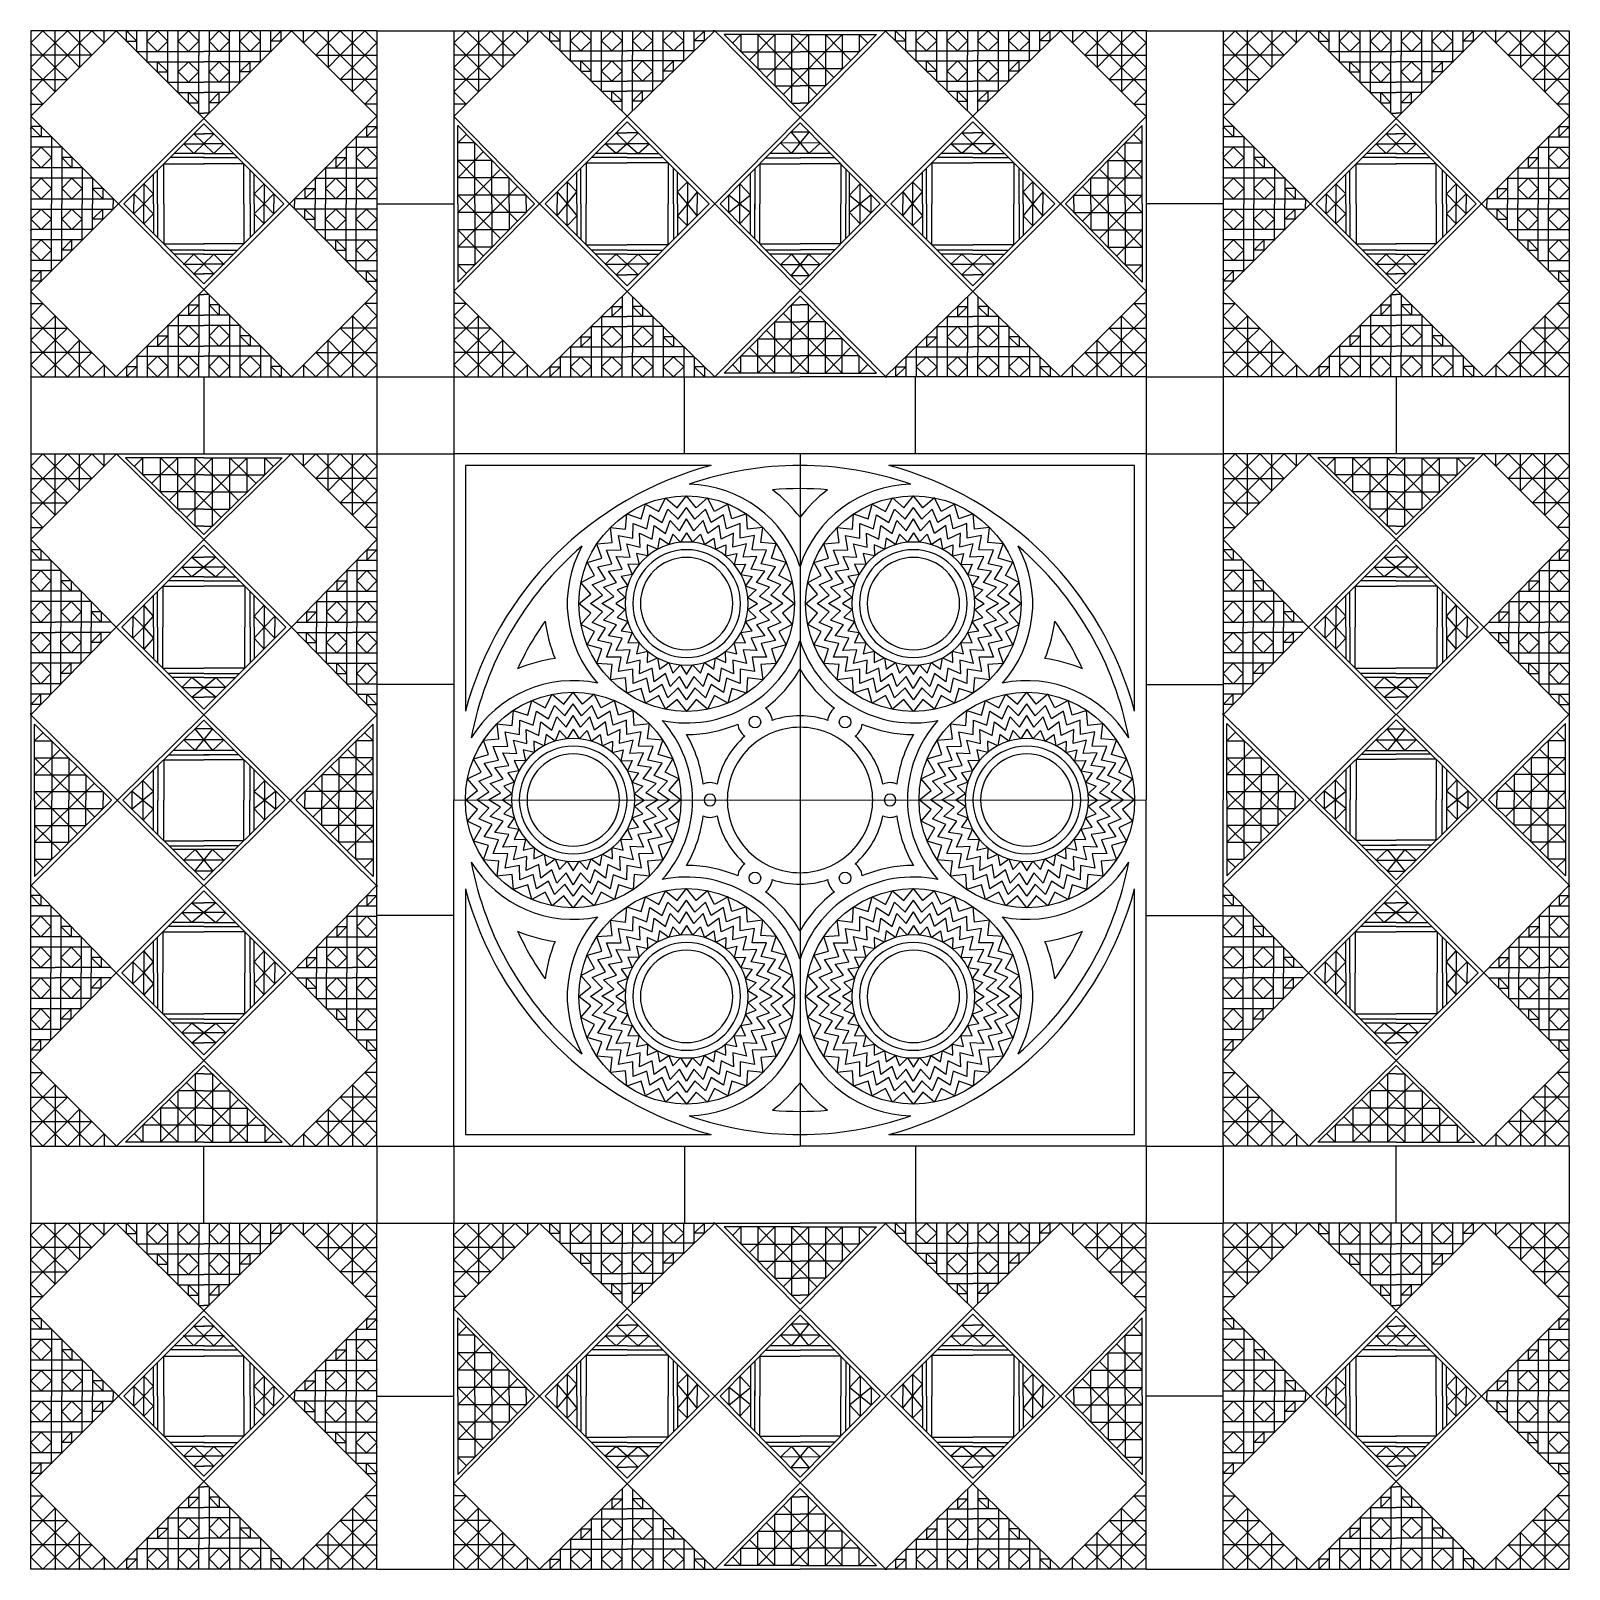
# Model space of a CAD drawing. Extents: x 4.878 to 4.998, y 5.008 to 5.128.
import ezdxf

# ---------------------------------------------------------------- set-up
doc = ezdxf.new("R2010")
doc.units = 0
doc.header["$MEASUREMENT"] = 0
doc.layers.get('0').update_dxf_attribs({"linetype": 'CONTINUOUS'})
for name, color, linetype in [('2', 2, 'CONTINUOUS'), ('4', 5, 'CONTINUOUS'), ('MOT', 1, 'CONTINUOUS')]:
    doc.layers.add(name, color=color, linetype=linetype)

msp = doc.modelspace()

# ---------------------------------------------------------------- linework, layer by layer
for p, q in [((4.87808936069961, 5.128245139842901), (4.87808936069961, 5.101245139842902)), ((4.905089360699611, 5.128245139842901), (4.87808936069961, 5.128245139842901)), ((4.905089360699611, 5.128245139842901), (4.905089360699611, 5.101245139842902)), ((4.905089360699611, 5.128245139842901), (4.911089360699611, 5.128245139842901)), ((4.911089360699611, 5.128245139842901), (4.911089360699611, 5.101245139842902)), ((4.911089360699611, 5.128245139842901), (4.938089360699612, 5.128245139842901)), ((4.965089360699613, 5.128245139842901), (4.938089360699612, 5.128245139842901)), ((4.965089360699613, 5.128245139842901), (4.971089360699613, 5.128245139842901)), ((4.965089360699613, 5.128245139842901), (4.965089360699613, 5.101245139842902)), ((4.971089360699606, 5.128245139842901), (4.998089360699607, 5.128245139842901)), ((4.971089360699606, 5.128245139842901), (4.971089360699606, 5.101245139842902)), ((4.998089360699607, 5.128245139842901), (4.998089360699607, 5.101245139842902)), ((4.87808936069961, 5.101245139842902), (4.905089360699611, 5.101245139842902)), ((4.87808936069961, 5.101245139842902), (4.87808936069961, 5.095245139842902)), ((4.911089360699611, 5.101245139842902), (4.938089360699612, 5.101245139842902)), ((4.965089360699613, 5.101245139842902), (4.938089360699612, 5.101245139842902)), ((4.998089360699607, 5.101245139842902), (4.971089360699606, 5.101245139842902)), ((4.998089360699614, 5.101245139842902), (4.998089360699614, 5.095245139842902)), ((4.87808936069961, 5.095245139842897), (4.87808936069961, 5.068245139842896)), ((4.87808936069961, 5.095245139842897), (4.905089360699611, 5.095245139842897)), ((4.905089360699611, 5.095245139842897), (4.905089360699611, 5.068245139842896)), ((4.965089360699613, 5.095245139842902), (4.911089360699611, 5.095245139842902)), ((4.911089360699611, 5.095245139842902), (4.911089360699611, 5.068245139842902)), ((4.965089360699613, 5.095245139842902), (4.965089360699613, 5.068245139842902)), ((4.971089360699613, 5.095245139842904), (4.971089360699606, 5.068245139842903)), ((4.998089360699607, 5.095245139842904), (4.971089360699613, 5.095245139842904)), ((4.998089360699607, 5.095245139842904), (4.998089360699607, 5.068245139842903)), ((4.87808936069961, 5.041245139842895), (4.87808936069961, 5.068245139842896)), ((4.905089360699611, 5.041245139842895), (4.905089360699611, 5.068245139842896)), ((4.911089360699611, 5.041245139842902), (4.911089360699611, 5.068245139842902)), ((4.965089360699613, 5.041245139842902), (4.965089360699613, 5.068245139842902)), ((4.971089360699606, 5.041245139842902), (4.971089360699606, 5.068245139842903)), ((4.998089360699607, 5.041245139842902), (4.998089360699607, 5.068245139842903)), ((4.87808936069961, 5.041245139842902), (4.87808936069961, 5.035245139842901)), ((4.87808936069961, 5.041245139842895), (4.905089360699611, 5.041245139842895)), ((4.911089360699611, 5.041245139842902), (4.938089360699612, 5.041245139842902)), ((4.965089360699613, 5.041245139842902), (4.938089360699612, 5.041245139842902)), ((4.998089360699607, 5.041245139842902), (4.971089360699606, 5.041245139842902)), ((4.998089360699614, 5.041245139842902), (4.998089360699614, 5.035245139842901)), ((4.87808936069961, 5.008245139842897), (4.87808936069961, 5.035245139842896)), ((4.87808936069961, 5.035245139842896), (4.905089360699611, 5.035245139842896)), ((4.905089360699611, 5.008245139842897), (4.905089360699611, 5.035245139842896)), ((4.911089360699611, 5.00824513984289), (4.911089360699611, 5.035245139842889)), ((4.911089360699611, 5.035245139842889), (4.938089360699612, 5.035245139842889)), ((4.965089360699613, 5.035245139842889), (4.938089360699612, 5.035245139842889)), ((4.965089360699613, 5.00824513984289), (4.965089360699613, 5.035245139842889)), ((4.971089360699606, 5.008245139842897), (4.971089360699606, 5.035245139842896)), ((4.998089360699607, 5.035245139842896), (4.971089360699606, 5.035245139842896)), ((4.998089360699607, 5.008245139842897), (4.998089360699607, 5.035245139842896)), ((4.905089360699611, 5.008245139842897), (4.87808936069961, 5.008245139842897)), ((4.905089360699611, 5.008245139842902), (4.911089360699611, 5.008245139842902)), ((4.911089360699611, 5.00824513984289), (4.938089360699612, 5.00824513984289)), ((4.965089360699613, 5.00824513984289), (4.938089360699612, 5.00824513984289)), ((4.965089360699613, 5.008245139842902), (4.971089360699613, 5.008245139842902)), ((4.971089360699606, 5.008245139842897), (4.998089360699607, 5.008245139842897))]:
    msp.add_line(p, q)
at = {"color": 1}
for p, q in [((4.884758222876462, 5.128245139842902), (4.87808936069961, 5.121576277666055)), ((4.879042055296308, 5.128245139842902), (4.87808936069961, 5.127292445246209)), ((4.879994749892999, 5.127292445246209), (4.879042055296308, 5.128245139842902)), ((4.879994749892999, 5.127292445246209), (4.88094744448969, 5.128245139842902)), ((4.879994749892999, 5.123481666859439), (4.879994749892999, 5.128245139842902)), ((4.88094744448969, 5.128245139842902), (4.881900139086381, 5.127292445246209)), ((4.881900139086381, 5.127292445246209), (4.882852833683073, 5.128245139842902)), ((4.881900139086381, 5.128245139842902), (4.881900139086381, 5.125387056052825)), ((4.882852833683073, 5.128245139842902), (4.883805528279771, 5.127292445246209)), ((4.883805528279771, 5.127292445246209), (4.883805528279771, 5.128245139842901)), ((4.884758222876462, 5.128245139842902), (4.89158936069961, 5.121414002019751)), ((4.885561820768769, 5.128245139842902), (4.886365418661084, 5.127441541950592)), ((4.885561820768769, 5.127441541950592), (4.885561820768769, 5.128245139842902)), ((4.886365418661084, 5.127441541950592), (4.886365418661084, 5.128245139842902)), ((4.887169016553392, 5.127441541950592), (4.887972614445699, 5.128245139842902)), ((4.887169016553392, 5.125834346165972), (4.887169016553392, 5.128245139842902)), ((4.887972614445699, 5.128245139842902), (4.888776212338014, 5.127441541950592)), ((4.888776212338014, 5.125030748273661), (4.888776212338014, 5.128245139842902)), ((4.889579810230321, 5.127440430473563), (4.890383408122629, 5.128245139842902)), ((4.889579810230321, 5.123423552489041), (4.889579810230321, 5.128245139842902)), ((4.890383408122629, 5.128245139842902), (4.891187006014944, 5.127440430473563)), ((4.891187006014944, 5.128245139842902), (4.891187006014944, 5.126339750649517)), ((4.898420498522766, 5.128245139842902), (4.89158936069961, 5.121414002019751)), ((4.891991715384284, 5.128245139842902), (4.891991715384284, 5.126339750649517)), ((4.892795313276592, 5.128245139842902), (4.891991715384284, 5.127440430473563)), ((4.893598911168906, 5.127440430473563), (4.892795313276592, 5.128245139842902)), ((4.893598911168906, 5.123423552489041), (4.893598911168906, 5.128245139842902)), ((4.895206106953522, 5.128245139842902), (4.894402509061214, 5.127441541950592)), ((4.894402509061214, 5.125030748273661), (4.894402509061214, 5.128245139842902)), ((4.896009704845836, 5.127441541950592), (4.895206106953522, 5.128245139842902)), ((4.896009704845836, 5.125834346165972), (4.896009704845836, 5.128245139842902)), ((4.897616900630451, 5.128245139842902), (4.896813302738144, 5.127441541950592)), ((4.896813302738144, 5.127441541950592), (4.896813302738144, 5.128245139842902)), ((4.897616900630451, 5.127441541950592), (4.897616900630451, 5.128245139842902)), ((4.898420498522766, 5.128245139842902), (4.905089360699611, 5.121576277666055)), ((4.900325887716148, 5.128245139842902), (4.899373193119457, 5.127292445246209)), ((4.899373193119457, 5.127292445246209), (4.899373193119457, 5.128245139842901)), ((4.901278582312839, 5.127292445246209), (4.900325887716148, 5.128245139842902)), ((4.902231276909538, 5.128245139842902), (4.901278582312839, 5.127292445246209)), ((4.901278582312839, 5.128245139842902), (4.901278582312839, 5.125387056052825)), ((4.903183971506229, 5.127292445246209), (4.902231276909538, 5.128245139842902)), ((4.903183971506229, 5.127292445246209), (4.90413666610292, 5.128245139842902)), ((4.903183971506229, 5.123481666859439), (4.903183971506229, 5.128245139842902)), ((4.90413666610292, 5.128245139842902), (4.905089360699611, 5.127292445246209)), ((4.972042055296297, 5.128245139842902), (4.971089360699606, 5.127292445246209)), ((4.977758222876451, 5.128245139842902), (4.971089360699606, 5.121576277666055)), ((4.972994749892989, 5.127292445246209), (4.972042055296297, 5.128245139842902)), ((4.972994749892989, 5.123481666859439), (4.972994749892989, 5.128245139842902)), ((4.972994749892989, 5.127292445246209), (4.97394744448968, 5.128245139842902)), ((4.97394744448968, 5.128245139842902), (4.974900139086378, 5.127292445246209)), ((4.974900139086378, 5.128245139842902), (4.974900139086378, 5.125387056052825)), ((4.974900139086378, 5.127292445246209), (4.975852833683069, 5.128245139842902)), ((4.975852833683069, 5.128245139842902), (4.97680552827976, 5.127292445246209)), ((4.97680552827976, 5.127292445246209), (4.97680552827976, 5.128245139842901)), ((4.977758222876451, 5.128245139842902), (4.984589360699607, 5.121414002019751)), ((4.978561820768766, 5.127441541950592), (4.978561820768766, 5.128245139842902)), ((4.978561820768766, 5.128245139842902), (4.979365418661073, 5.127441541950592)), ((4.979365418661073, 5.127441541950592), (4.979365418661073, 5.128245139842902)), ((4.980169016553381, 5.125834346165972), (4.980169016553381, 5.128245139842902)), ((4.980169016553381, 5.127441541950592), (4.980972614445696, 5.128245139842902)), ((4.980972614445696, 5.128245139842902), (4.981776212338003, 5.127441541950592)), ((4.981776212338003, 5.125030748273661), (4.981776212338003, 5.128245139842902)), ((4.982579810230311, 5.123423552489041), (4.982579810230311, 5.128245139842902)), ((4.982579810230311, 5.127440430473563), (4.983383408122625, 5.128245139842902)), ((4.983383408122625, 5.128245139842902), (4.984187006014933, 5.127440430473563)), ((4.984187006014933, 5.128245139842902), (4.984187006014933, 5.126339750649517)), ((4.991420498522755, 5.128245139842902), (4.984589360699607, 5.121414002019751)), ((4.985795313276588, 5.128245139842902), (4.984991715384274, 5.127440430473563)), ((4.984991715384274, 5.128245139842902), (4.984991715384274, 5.126339750649517)), ((4.986598911168896, 5.127440430473563), (4.985795313276588, 5.128245139842902)), ((4.986598911168896, 5.123423552489041), (4.986598911168896, 5.128245139842902)), ((4.987402509061203, 5.125030748273661), (4.987402509061203, 5.128245139842902)), ((4.988206106953518, 5.128245139842902), (4.987402509061203, 5.127441541950592)), ((4.989009704845826, 5.127441541950592), (4.988206106953518, 5.128245139842902)), ((4.989009704845826, 5.125834346165972), (4.989009704845826, 5.128245139842902)), ((4.989813302738133, 5.127441541950592), (4.989813302738133, 5.128245139842902)), ((4.990616900630448, 5.128245139842902), (4.989813302738133, 5.127441541950592)), ((4.990616900630448, 5.127441541950592), (4.990616900630448, 5.128245139842902)), ((4.991420498522755, 5.128245139842902), (4.998089360699607, 5.121576277666055)), ((4.992373193119446, 5.127292445246209), (4.992373193119446, 5.128245139842901)), ((4.993325887716145, 5.128245139842902), (4.992373193119446, 5.127292445246209)), ((4.994278582312836, 5.127292445246209), (4.993325887716145, 5.128245139842902)), ((4.994278582312836, 5.128245139842902), (4.994278582312836, 5.125387056052825)), ((4.995231276909527, 5.128245139842902), (4.994278582312836, 5.127292445246209)), ((4.996183971506218, 5.127292445246209), (4.995231276909527, 5.128245139842902)), ((4.996183971506218, 5.123481666859439), (4.996183971506218, 5.128245139842902)), ((4.996183971506218, 5.127292445246209), (4.997136666102909, 5.128245139842902)), ((4.997136666102909, 5.128245139842902), (4.998089360699607, 5.127292445246209)), ((4.87808936069961, 5.127292445246209), (4.879042055296308, 5.126339750649517)), ((4.879042055296308, 5.126339750649517), (4.879994749892999, 5.127292445246209)), ((4.88094744448969, 5.126339750649517), (4.879994749892999, 5.127292445246209)), ((4.881900139086381, 5.127292445246209), (4.88094744448969, 5.126339750649517)), ((4.882852833683073, 5.126339750649517), (4.881900139086381, 5.127292445246209)), ((4.885561820768769, 5.127441541950592), (4.886365418661084, 5.127441541950592)), ((4.886365418661084, 5.126637944058282), (4.886365418661084, 5.127441541950592)), ((4.886365418661084, 5.126637944058282), (4.89158936069961, 5.126637944058282)), ((4.887972614445699, 5.126635721104223), (4.887169016553392, 5.127441541950592)), ((4.888776212338014, 5.127441541950592), (4.887972614445699, 5.126635721104223)), ((4.890383408122629, 5.126635721104223), (4.889579810230321, 5.127440430473563)), ((4.891187006014944, 5.127440430473563), (4.890383408122629, 5.126635721104223)), ((4.896813302738144, 5.126637944058282), (4.89158936069961, 5.126637944058282)), ((4.891991715384284, 5.127440430473563), (4.892795313276592, 5.126635721104223)), ((4.892795313276592, 5.126635721104223), (4.893598911168906, 5.127440430473563)), ((4.894402509061214, 5.127441541950592), (4.895206106953522, 5.126635721104223)), ((4.895206106953522, 5.126635721104223), (4.896009704845836, 5.127441541950592)), ((4.897616900630451, 5.127441541950592), (4.896813302738144, 5.127441541950592)), ((4.896813302738144, 5.126637944058282), (4.896813302738144, 5.127441541950592)), ((4.900325887716148, 5.126339750649517), (4.901278582312839, 5.127292445246209)), ((4.901278582312839, 5.127292445246209), (4.902231276909538, 5.126339750649517)), ((4.902231276909538, 5.126339750649517), (4.903183971506229, 5.127292445246209)), ((4.90413666610292, 5.126339750649517), (4.903183971506229, 5.127292445246209)), ((4.905089360699611, 5.127292445246209), (4.90413666610292, 5.126339750649517)), ((4.971089360699606, 5.127292445246209), (4.972042055296297, 5.126339750649517)), ((4.972042055296297, 5.126339750649517), (4.972994749892989, 5.127292445246209)), ((4.97394744448968, 5.126339750649517), (4.972994749892989, 5.127292445246209)), ((4.974900139086378, 5.127292445246209), (4.97394744448968, 5.126339750649517)), ((4.975852833683069, 5.126339750649517), (4.974900139086378, 5.127292445246209)), ((4.978561820768766, 5.127441541950592), (4.979365418661073, 5.127441541950592)), ((4.979365418661073, 5.126637944058282), (4.979365418661073, 5.127441541950592)), ((4.979365418661073, 5.126637944058282), (4.984589360699607, 5.126637944058282)), ((4.980972614445696, 5.126635721104223), (4.980169016553381, 5.127441541950592)), ((4.981776212338003, 5.127441541950592), (4.980972614445696, 5.126635721104223)), ((4.983383408122625, 5.126635721104223), (4.982579810230311, 5.127440430473563)), ((4.984187006014933, 5.127440430473563), (4.983383408122625, 5.126635721104223)), ((4.989813302738133, 5.126637944058282), (4.984589360699607, 5.126637944058282)), ((4.984991715384274, 5.127440430473563), (4.985795313276588, 5.126635721104223)), ((4.985795313276588, 5.126635721104223), (4.986598911168896, 5.127440430473563)), ((4.987402509061203, 5.127441541950592), (4.988206106953518, 5.126635721104223)), ((4.988206106953518, 5.126635721104223), (4.989009704845826, 5.127441541950592)), ((4.989813302738133, 5.126637944058282), (4.989813302738133, 5.127441541950592)), ((4.990616900630448, 5.127441541950592), (4.989813302738133, 5.127441541950592)), ((4.993325887716145, 5.126339750649517), (4.994278582312836, 5.127292445246209)), ((4.994278582312836, 5.127292445246209), (4.995231276909527, 5.126339750649517)), ((4.995231276909527, 5.126339750649517), (4.996183971506218, 5.127292445246209)), ((4.997136666102909, 5.126339750649517), (4.996183971506218, 5.127292445246209)), ((4.998089360699607, 5.127292445246209), (4.997136666102909, 5.126339750649517)), ((4.882852833683073, 5.126339750649517), (4.87808936069961, 5.126339750649517)), ((4.87808936069961, 5.125387056052825), (4.879042055296308, 5.126339750649517)), ((4.879042055296308, 5.124434361456132), (4.87808936069961, 5.125387056052825)), ((4.879042055296308, 5.126339750649517), (4.879994749892999, 5.125387056052825)), ((4.879994749892999, 5.125387056052825), (4.879042055296308, 5.124434361456132)), ((4.88094744448969, 5.126339750649517), (4.879994749892999, 5.125387056052825)), ((4.879994749892999, 5.125387056052825), (4.88094744448969, 5.124434361456132)), ((4.881900139086381, 5.125387056052825), (4.88094744448969, 5.126339750649517)), ((4.887169016553392, 5.125834346165972), (4.89158936069961, 5.125834346165972)), ((4.887972614445699, 5.125030748273661), (4.887972614445699, 5.125834346165972)), ((4.887972614445699, 5.125834346165972), (4.888776212338014, 5.125030748273661)), ((4.889579810230321, 5.125029636796632), (4.890383408122629, 5.125834346165972)), ((4.890383408122629, 5.125834346165972), (4.891187006014944, 5.125029636796632)), ((4.891187006014944, 5.121816356704421), (4.891187006014944, 5.126339750649517)), ((4.896009704845836, 5.125834346165972), (4.89158936069961, 5.125834346165972)), ((4.891991715384284, 5.121816356704421), (4.891991715384284, 5.126339750649517)), ((4.892795313276592, 5.125834346165972), (4.891991715384284, 5.125029636796632)), ((4.893598911168906, 5.125029636796632), (4.892795313276592, 5.125834346165972)), ((4.895206106953522, 5.125834346165972), (4.894402509061214, 5.125030748273661)), ((4.895206106953522, 5.125030748273661), (4.895206106953522, 5.125834346165972)), ((4.900325887716148, 5.126339750649517), (4.905089360699611, 5.126339750649517)), ((4.901278582312839, 5.125387056052825), (4.902231276909538, 5.126339750649517)), ((4.902231276909538, 5.126339750649517), (4.903183971506229, 5.125387056052825)), ((4.903183971506229, 5.125387056052825), (4.902231276909538, 5.124434361456132)), ((4.90413666610292, 5.126339750649517), (4.903183971506229, 5.125387056052825)), ((4.903183971506229, 5.125387056052825), (4.90413666610292, 5.124434361456132)), ((4.905089360699611, 5.125387056052825), (4.90413666610292, 5.126339750649517)), ((4.90413666610292, 5.124434361456132), (4.905089360699611, 5.125387056052825)), ((4.971089360699606, 5.125387056052825), (4.972042055296297, 5.126339750649517)), ((4.975852833683069, 5.126339750649517), (4.971089360699606, 5.126339750649517)), ((4.972042055296297, 5.124434361456132), (4.971089360699606, 5.125387056052825)), ((4.972042055296297, 5.126339750649517), (4.972994749892989, 5.125387056052825)), ((4.972994749892989, 5.125387056052825), (4.972042055296297, 5.124434361456132)), ((4.97394744448968, 5.126339750649517), (4.972994749892989, 5.125387056052825)), ((4.972994749892989, 5.125387056052825), (4.97394744448968, 5.124434361456132)), ((4.974900139086378, 5.125387056052825), (4.97394744448968, 5.126339750649517)), ((4.980169016553381, 5.125834346165972), (4.984589360699607, 5.125834346165972)), ((4.980972614445696, 5.125834346165972), (4.981776212338003, 5.125030748273661)), ((4.980972614445696, 5.125030748273661), (4.980972614445696, 5.125834346165972)), ((4.982579810230311, 5.125029636796632), (4.983383408122625, 5.125834346165972)), ((4.983383408122625, 5.125834346165972), (4.984187006014933, 5.125029636796632)), ((4.984187006014933, 5.121816356704421), (4.984187006014933, 5.126339750649517)), ((4.989009704845826, 5.125834346165972), (4.984589360699607, 5.125834346165972)), ((4.984991715384274, 5.121816356704421), (4.984991715384274, 5.126339750649517)), ((4.985795313276588, 5.125834346165972), (4.984991715384274, 5.125029636796632)), ((4.986598911168896, 5.125029636796632), (4.985795313276588, 5.125834346165972)), ((4.988206106953518, 5.125834346165972), (4.987402509061203, 5.125030748273661)), ((4.988206106953518, 5.125030748273661), (4.988206106953518, 5.125834346165972)), ((4.993325887716145, 5.126339750649517), (4.998089360699607, 5.126339750649517)), ((4.994278582312836, 5.125387056052825), (4.995231276909527, 5.126339750649517)), ((4.995231276909527, 5.126339750649517), (4.996183971506218, 5.125387056052825)), ((4.996183971506218, 5.125387056052825), (4.995231276909527, 5.124434361456132)), ((4.997136666102909, 5.126339750649517), (4.996183971506218, 5.125387056052825)), ((4.996183971506218, 5.125387056052825), (4.997136666102909, 5.124434361456132)), ((4.998089360699607, 5.125387056052825), (4.997136666102909, 5.126339750649517)), ((4.997136666102909, 5.124434361456132), (4.998089360699607, 5.125387056052825)), ((4.879042055296308, 5.124434361456132), (4.87808936069961, 5.123481666859439)), ((4.87808936069961, 5.124434361456132), (4.88094744448969, 5.124434361456132)), ((4.879994749892999, 5.123481666859439), (4.879042055296308, 5.124434361456132)), ((4.887972614445699, 5.125030748273661), (4.888776212338014, 5.125030748273661)), ((4.888776212338014, 5.124227150381351), (4.888776212338014, 5.125030748273661)), ((4.888776212338014, 5.124227150381351), (4.89158936069961, 5.124227150381351)), ((4.888776212338014, 5.124227150381351), (4.889579810230321, 5.124227150381351)), ((4.890383408122629, 5.124224927427292), (4.889579810230321, 5.125029636796632)), ((4.891187006014944, 5.125029636796632), (4.890383408122629, 5.124224927427292)), ((4.894402509061214, 5.124227150381351), (4.89158936069961, 5.124227150381351)), ((4.891991715384284, 5.125029636796632), (4.892795313276592, 5.124224927427292)), ((4.892795313276592, 5.124224927427292), (4.893598911168906, 5.125029636796632)), ((4.894402509061214, 5.124227150381351), (4.893598911168906, 5.124227150381351)), ((4.894402509061214, 5.124227150381351), (4.894402509061214, 5.125030748273661)), ((4.895206106953522, 5.125030748273661), (4.894402509061214, 5.125030748273661)), ((4.905089360699611, 5.124434361456132), (4.902231276909538, 5.124434361456132)), ((4.903183971506229, 5.123481666859439), (4.90413666610292, 5.124434361456132)), ((4.90413666610292, 5.124434361456132), (4.905089360699611, 5.123481666859439)), ((4.971089360699606, 5.124434361456132), (4.97394744448968, 5.124434361456132)), ((4.972042055296297, 5.124434361456132), (4.971089360699606, 5.123481666859439)), ((4.972994749892989, 5.123481666859439), (4.972042055296297, 5.124434361456132)), ((4.980972614445696, 5.125030748273661), (4.981776212338003, 5.125030748273661)), ((4.981776212338003, 5.124227150381351), (4.981776212338003, 5.125030748273661)), ((4.981776212338003, 5.124227150381351), (4.982579810230311, 5.124227150381351)), ((4.981776212338003, 5.124227150381351), (4.984589360699607, 5.124227150381351)), ((4.983383408122625, 5.124224927427292), (4.982579810230311, 5.125029636796632)), ((4.984187006014933, 5.125029636796632), (4.983383408122625, 5.124224927427292)), ((4.987402509061203, 5.124227150381351), (4.984589360699607, 5.124227150381351)), ((4.984991715384274, 5.125029636796632), (4.985795313276588, 5.124224927427292)), ((4.985795313276588, 5.124224927427292), (4.986598911168896, 5.125029636796632)), ((4.987402509061203, 5.124227150381351), (4.986598911168896, 5.124227150381351)), ((4.988206106953518, 5.125030748273661), (4.987402509061203, 5.125030748273661)), ((4.987402509061203, 5.124227150381351), (4.987402509061203, 5.125030748273661)), ((4.998089360699607, 5.124434361456132), (4.995231276909527, 5.124434361456132)), ((4.996183971506218, 5.123481666859439), (4.997136666102909, 5.124434361456132)), ((4.997136666102909, 5.124434361456132), (4.998089360699607, 5.123481666859439)), ((4.87808936069961, 5.123481666859439), (4.879042055296308, 5.122528972262747)), ((4.889579810230321, 5.123423552489041), (4.89158936069961, 5.123423552489041)), ((4.890383408122629, 5.122619954596731), (4.890383408122629, 5.123423552489041)), ((4.890383408122629, 5.123423552489041), (4.891187006014944, 5.122619954596731)), ((4.893598911168906, 5.123423552489041), (4.89158936069961, 5.123423552489041)), ((4.892795313276592, 5.123423552489041), (4.891991715384284, 5.122619954596731)), ((4.892795313276592, 5.122619954596731), (4.892795313276592, 5.123423552489041)), ((4.905089360699611, 5.123481666859439), (4.90413666610292, 5.122528972262747)), ((4.971089360699606, 5.123481666859439), (4.972042055296297, 5.122528972262747)), ((4.982579810230311, 5.123423552489041), (4.984589360699607, 5.123423552489041)), ((4.983383408122625, 5.123423552489041), (4.984187006014933, 5.122619954596731)), ((4.983383408122625, 5.122619954596731), (4.983383408122625, 5.123423552489041)), ((4.986598911168896, 5.123423552489041), (4.984589360699607, 5.123423552489041)), ((4.985795313276588, 5.123423552489041), (4.984991715384274, 5.122619954596731)), ((4.985795313276588, 5.122619954596731), (4.985795313276588, 5.123423552489041)), ((4.998089360699607, 5.123481666859439), (4.997136666102909, 5.122528972262747)), ((4.87808936069961, 5.122528972262747), (4.879042055296308, 5.122528972262747)), ((4.890383408122629, 5.122619954596731), (4.891187006014944, 5.122619954596731)), ((4.891187006014944, 5.121816356704421), (4.89158936069961, 5.121816356704421)), ((4.891991715384284, 5.121816356704421), (4.89158936069961, 5.121816356704421)), ((4.892795313276592, 5.122619954596731), (4.891991715384284, 5.122619954596731)), ((4.905089360699611, 5.122528972262747), (4.90413666610292, 5.122528972262747)), ((4.971089360699606, 5.122528972262747), (4.972042055296297, 5.122528972262747)), ((4.983383408122625, 5.122619954596731), (4.984187006014933, 5.122619954596731)), ((4.984187006014933, 5.121816356704421), (4.984589360699607, 5.121816356704421)), ((4.984991715384274, 5.121816356704421), (4.984589360699607, 5.121816356704421)), ((4.985795313276588, 5.122619954596731), (4.984991715384274, 5.122619954596731)), ((4.998089360699607, 5.122528972262747), (4.997136666102909, 5.122528972262747)), ((4.87808936069961, 5.121576277666054), (4.884920498522765, 5.114745139842903)), ((4.878892958591925, 5.120772679773744), (4.87808936069961, 5.120772679773744)), ((4.87808936069961, 5.120772679773744), (4.878892958591925, 5.119969081881433)), ((4.878892958591925, 5.120772679773744), (4.878892958591925, 5.119969081881433)), ((4.884920498522765, 5.114745139842903), (4.89158936069961, 5.121414002019751)), ((4.888963507348178, 5.118360601146414), (4.89158936069961, 5.120986454497848)), ((4.898258222876462, 5.114745139842903), (4.89158936069961, 5.121414002019751)), ((4.89421521405105, 5.118360601146414), (4.89158936069961, 5.120986454497848)), ((4.905089360699611, 5.121576277666054), (4.898258222876462, 5.114745139842903)), ((4.904285762807303, 5.120772679773744), (4.905089360699611, 5.120772679773744)), ((4.904285762807303, 5.120772679773744), (4.904285762807303, 5.119969081881433)), ((4.905089360699611, 5.120772679773744), (4.904285762807303, 5.119969081881433)), ((4.971089360699606, 5.121576277666054), (4.977920498522755, 5.114745139842903)), ((4.971089360699606, 5.120772679773744), (4.971892958591914, 5.119969081881433)), ((4.971892958591914, 5.120772679773744), (4.971089360699606, 5.120772679773744)), ((4.971892958591914, 5.120772679773744), (4.971892958591914, 5.119969081881433)), ((4.977920498522755, 5.114745139842903), (4.984589360699607, 5.121414002019751)), ((4.981963507348167, 5.118360601146414), (4.984589360699607, 5.120986454497848)), ((4.991258222876452, 5.114745139842903), (4.984589360699607, 5.121414002019751)), ((4.987215214051039, 5.118360601146414), (4.984589360699607, 5.120986454497848)), ((4.998089360699607, 5.121576277666054), (4.991258222876452, 5.114745139842903)), ((4.998089360699607, 5.120772679773744), (4.997285762807293, 5.119969081881433)), ((4.997285762807293, 5.120772679773744), (4.997285762807293, 5.119969081881433)), ((4.997285762807293, 5.120772679773744), (4.998089360699607, 5.120772679773744)), ((4.878892958591925, 5.119969081881433), (4.87808936069961, 5.119969081881433)), ((4.879696556484232, 5.119969081881433), (4.878892958591925, 5.119969081881433)), ((4.879696556484232, 5.119969081881433), (4.879696556484232, 5.114745139842903)), ((4.890040339633336, 5.119437433431569), (4.890814850166469, 5.11866292289843)), ((4.890040339633336, 5.119437433431569), (4.891610820522649, 5.119437433431569)), ((4.890814850166469, 5.120211943964708), (4.891610872936843, 5.119415921194341)), ((4.890814850166469, 5.120211943964708), (4.891608933441246, 5.120211943964708)), ((4.891610768363249, 5.119458841095208), (4.890814850166469, 5.11866292289843)), ((4.892363871232751, 5.120211943964708), (4.891567848462385, 5.119415921194341)), ((4.893138381765892, 5.119437433431569), (4.891567900876572, 5.119437433431569)), ((4.891567953035972, 5.119458841095208), (4.892363871232751, 5.11866292289843)), ((4.892363871232751, 5.120211943964708), (4.891569787957982, 5.120211943964708)), ((4.893138381765892, 5.119437433431569), (4.892363871232751, 5.11866292289843)), ((4.903482164914996, 5.119969081881433), (4.904285762807303, 5.119969081881433)), ((4.903482164914996, 5.119969081881433), (4.903482164914996, 5.114745139842903)), ((4.904285762807303, 5.119969081881433), (4.905089360699611, 5.119969081881433)), ((4.971892958591914, 5.119969081881433), (4.971089360699606, 5.119969081881433)), ((4.972696556484221, 5.119969081881433), (4.971892958591914, 5.119969081881433)), ((4.972696556484221, 5.119969081881433), (4.972696556484221, 5.114745139842903)), ((4.983040339633325, 5.119437433431569), (4.984610820522645, 5.119437433431569)), ((4.983040339633325, 5.119437433431569), (4.983814850166466, 5.11866292289843)), ((4.983814850166466, 5.120211943964708), (4.984608933441235, 5.120211943964708)), ((4.983814850166466, 5.120211943964708), (4.984610872936832, 5.119415921194341)), ((4.984610768363245, 5.119458841095208), (4.983814850166466, 5.11866292289843)), ((4.985363871232748, 5.120211943964708), (4.984567848462374, 5.119415921194341)), ((4.986138381765882, 5.119437433431569), (4.984567900876568, 5.119437433431569)), ((4.984567953035969, 5.119458841095208), (4.985363871232748, 5.11866292289843)), ((4.985363871232748, 5.120211943964708), (4.984569787957971, 5.120211943964708)), ((4.986138381765882, 5.119437433431569), (4.985363871232748, 5.11866292289843)), ((4.996482164914985, 5.119969081881433), (4.996482164914985, 5.114745139842903)), ((4.996482164914985, 5.119969081881433), (4.997285762807293, 5.119969081881433)), ((4.997285762807293, 5.119969081881433), (4.998089360699607, 5.119969081881433)), ((4.88050015437654, 5.119165483989123), (4.87808936069961, 5.119165483989123)), ((4.878892958591925, 5.119165483989123), (4.87808936069961, 5.118361886096814)), ((4.87808936069961, 5.118361886096814), (4.878892958591925, 5.117558288204503)), ((4.879698779438291, 5.118361886096814), (4.878892958591925, 5.119165483989123)), ((4.878892958591925, 5.117558288204503), (4.879698779438291, 5.118361886096814)), ((4.88050015437654, 5.119165483989123), (4.88050015437654, 5.114745139842903)), ((4.881303752268854, 5.118361886096814), (4.88050015437654, 5.118361886096814)), ((4.88050015437654, 5.118361886096814), (4.881303752268854, 5.117558288204503)), ((4.881303752268854, 5.118361886096814), (4.881303752268854, 5.117558288204503)), ((4.885348046044667, 5.114745139842903), (4.888963507348178, 5.118360601146414)), ((4.89161344420573, 5.118360601146414), (4.888963507348178, 5.118360601146414)), ((4.891612707604052, 5.11866292289843), (4.889265829100195, 5.11866292289843)), ((4.891565277193498, 5.118360601146414), (4.89421521405105, 5.118360601146414)), ((4.891566013795169, 5.11866292289843), (4.893912892299033, 5.11866292289843)), ((4.897830675354561, 5.114745139842903), (4.89421521405105, 5.118360601146414)), ((4.901874969130374, 5.118361886096814), (4.902678567022681, 5.118361886096814)), ((4.901874969130374, 5.118361886096814), (4.901874969130374, 5.117558288204503)), ((4.902678567022681, 5.118361886096814), (4.901874969130374, 5.117558288204503)), ((4.902678567022681, 5.119165483989123), (4.905089360699611, 5.119165483989123)), ((4.902678567022681, 5.119165483989123), (4.902678567022681, 5.114745139842903)), ((4.90347994196093, 5.118361886096814), (4.904285762807303, 5.119165483989123)), ((4.904285762807303, 5.117558288204503), (4.90347994196093, 5.118361886096814)), ((4.904285762807303, 5.119165483989123), (4.905089360699611, 5.118361886096814)), ((4.905089360699611, 5.118361886096814), (4.904285762807303, 5.117558288204503)), ((4.971892958591914, 5.119165483989123), (4.971089360699606, 5.118361886096814)), ((4.973500154376536, 5.119165483989123), (4.971089360699606, 5.119165483989123)), ((4.971089360699606, 5.118361886096814), (4.971892958591914, 5.117558288204503)), ((4.972698779438288, 5.118361886096814), (4.971892958591914, 5.119165483989123)), ((4.971892958591914, 5.117558288204503), (4.972698779438288, 5.118361886096814)), ((4.973500154376536, 5.119165483989123), (4.973500154376536, 5.114745139842903)), ((4.973500154376536, 5.118361886096814), (4.974303752268844, 5.117558288204503)), ((4.974303752268844, 5.118361886096814), (4.973500154376536, 5.118361886096814)), ((4.974303752268844, 5.118361886096814), (4.974303752268844, 5.117558288204503)), ((4.978348046044657, 5.114745139842903), (4.981963507348167, 5.118360601146414)), ((4.984613444205719, 5.118360601146414), (4.981963507348167, 5.118360601146414)), ((4.984612707604049, 5.11866292289843), (4.982265829100184, 5.11866292289843)), ((4.984565277193488, 5.118360601146414), (4.987215214051039, 5.118360601146414)), ((4.984566013795165, 5.11866292289843), (4.986912892299022, 5.11866292289843)), ((4.99083067535455, 5.114745139842903), (4.987215214051039, 5.118360601146414)), ((4.995678567022678, 5.118361886096814), (4.994874969130363, 5.117558288204503)), ((4.994874969130363, 5.118361886096814), (4.994874969130363, 5.117558288204503)), ((4.994874969130363, 5.118361886096814), (4.995678567022678, 5.118361886096814)), ((4.995678567022678, 5.119165483989123), (4.995678567022678, 5.114745139842903)), ((4.995678567022678, 5.119165483989123), (4.998089360699607, 5.119165483989123)), ((4.996479941960926, 5.118361886096814), (4.997285762807293, 5.119165483989123)), ((4.997285762807293, 5.117558288204503), (4.996479941960926, 5.118361886096814)), ((4.997285762807293, 5.119165483989123), (4.998089360699607, 5.118361886096814)), ((4.998089360699607, 5.118361886096814), (4.997285762807293, 5.117558288204503)), ((4.881303752268854, 5.117558288204503), (4.87808936069961, 5.117558288204503)), ((4.882107350161162, 5.117558288204503), (4.881303752268854, 5.117558288204503)), ((4.882107350161162, 5.117558288204503), (4.882107350161162, 5.116754690312193)), ((4.882107350161162, 5.117558288204503), (4.882107350161162, 5.114745139842903)), ((4.887671577644083, 5.114745139842903), (4.887671577644083, 5.11706867144232)), ((4.887973899396099, 5.114745139842903), (4.887973899396099, 5.117370993194337)), ((4.888468703372139, 5.117865797170375), (4.891614649786986, 5.117865797170375)), ((4.888468703372139, 5.114745139842903), (4.888468703372139, 5.117865797170375)), ((4.894710018027089, 5.117865797170375), (4.891564071612242, 5.117865797170375)), ((4.894710018027089, 5.114745139842903), (4.894710018027089, 5.117865797170375)), ((4.895204822003121, 5.114745139842903), (4.895204822003121, 5.117370993194337)), ((4.895507143755138, 5.114745139842903), (4.895507143755138, 5.11706867144232)), ((4.901071371238059, 5.117558288204503), (4.901874969130374, 5.117558288204503)), ((4.901071371238059, 5.117558288204503), (4.901071371238059, 5.114745139842903)), ((4.901874969130374, 5.117558288204503), (4.905089360699611, 5.117558288204503)), ((4.974303752268844, 5.117558288204503), (4.971089360699606, 5.117558288204503)), ((4.975107350161158, 5.117558288204503), (4.974303752268844, 5.117558288204503)), ((4.975107350161158, 5.117558288204503), (4.975107350161158, 5.114745139842903)), ((4.980671577644079, 5.114745139842903), (4.980671577644079, 5.11706867144232)), ((4.980973899396096, 5.114745139842903), (4.980973899396096, 5.117370993194337)), ((4.981468703372128, 5.114745139842903), (4.981468703372128, 5.117865797170375)), ((4.981468703372128, 5.117865797170375), (4.984614649786975, 5.117865797170375)), ((4.987710018027078, 5.117865797170375), (4.984564071612231, 5.117865797170375)), ((4.987710018027078, 5.114745139842903), (4.987710018027078, 5.117865797170375)), ((4.988204822003118, 5.114745139842903), (4.988204822003118, 5.117370993194337)), ((4.988507143755134, 5.114745139842903), (4.988507143755134, 5.11706867144232)), ((4.994071371238055, 5.117558288204503), (4.994071371238055, 5.114745139842903)), ((4.994071371238055, 5.117558288204503), (4.994071371238055, 5.116754690312193)), ((4.994071371238055, 5.117558288204503), (4.994874969130363, 5.117558288204503)), ((4.994874969130363, 5.117558288204503), (4.998089360699607, 5.117558288204503)), ((4.882910948053476, 5.116754690312193), (4.87808936069961, 5.116754690312193)), ((4.87889407006895, 5.116754690312193), (4.87808936069961, 5.115951092419882)), ((4.87808936069961, 5.115951092419882), (4.87889407006895, 5.115147494527572)), ((4.879698779438291, 5.115951092419882), (4.87889407006895, 5.116754690312193)), ((4.87889407006895, 5.115147494527572), (4.879698779438291, 5.115951092419882)), ((4.88130486374588, 5.116754690312193), (4.88050015437654, 5.115951092419882)), ((4.88050015437654, 5.115951092419882), (4.88130486374588, 5.115147494527572)), ((4.882109573115221, 5.115951092419882), (4.88130486374588, 5.116754690312193)), ((4.88130486374588, 5.115147494527572), (4.882109573115221, 5.115951092419882)), ((4.882910948053476, 5.116754690312193), (4.882910948053476, 5.114745139842903)), ((4.883714545945784, 5.115951092419882), (4.882910948053476, 5.115951092419882)), ((4.882910948053476, 5.115951092419882), (4.883714545945784, 5.115147494527573)), ((4.883714545945784, 5.115951092419882), (4.883714545945784, 5.115147494527573)), ((4.886897067110942, 5.116294160909181), (4.886897067110942, 5.114745139842903)), ((4.886897067110942, 5.116294160909181), (4.887671577644083, 5.115519650376042)), ((4.896281654288279, 5.116294160909181), (4.895507143755138, 5.115519650376042)), ((4.896281654288279, 5.116294160909181), (4.896281654288279, 5.114745139842903)), ((4.899464175453444, 5.115951092419882), (4.900267773345751, 5.115951092419882)), ((4.899464175453444, 5.115951092419882), (4.899464175453444, 5.115147494527573)), ((4.900267773345751, 5.115951092419882), (4.899464175453444, 5.115147494527573)), ((4.900267773345751, 5.116754690312193), (4.905089360699611, 5.116754690312193)), ((4.900267773345751, 5.116754690312193), (4.900267773345751, 5.114745139842903)), ((4.901069148284, 5.115951092419882), (4.90187385765334, 5.116754690312193)), ((4.90187385765334, 5.115147494527572), (4.901069148284, 5.115951092419882)), ((4.90187385765334, 5.116754690312193), (4.902678567022681, 5.115951092419882)), ((4.902678567022681, 5.115951092419882), (4.90187385765334, 5.115147494527572)), ((4.90347994196093, 5.115951092419882), (4.90428465133027, 5.116754690312193)), ((4.90428465133027, 5.115147494527572), (4.90347994196093, 5.115951092419882)), ((4.90428465133027, 5.116754690312193), (4.905089360699611, 5.115951092419882)), ((4.905089360699611, 5.115951092419882), (4.90428465133027, 5.115147494527572)), ((4.971894070068947, 5.116754690312193), (4.971089360699606, 5.115951092419882)), ((4.975910948053466, 5.116754690312193), (4.971089360699606, 5.116754690312193)), ((4.971089360699606, 5.115951092419882), (4.971894070068947, 5.115147494527572)), ((4.972698779438288, 5.115951092419882), (4.971894070068947, 5.116754690312193)), ((4.971894070068947, 5.115147494527572), (4.972698779438288, 5.115951092419882)), ((4.974304863745877, 5.116754690312193), (4.973500154376536, 5.115951092419882)), ((4.973500154376536, 5.115951092419882), (4.974304863745877, 5.115147494527572)), ((4.975109573115217, 5.115951092419882), (4.974304863745877, 5.116754690312193)), ((4.974304863745877, 5.115147494527572), (4.975109573115217, 5.115951092419882)), ((4.975910948053466, 5.116754690312193), (4.975910948053466, 5.114745139842903)), ((4.975910948053466, 5.115951092419882), (4.976714545945773, 5.115147494527573)), ((4.976714545945773, 5.115951092419882), (4.975910948053466, 5.115951092419882)), ((4.976714545945773, 5.115951092419882), (4.976714545945773, 5.115147494527573)), ((4.979897067110938, 5.116294160909181), (4.980671577644079, 5.115519650376042)), ((4.979897067110938, 5.116294160909181), (4.979897067110938, 5.114745139842903)), ((4.989281654288275, 5.116294160909181), (4.988507143755134, 5.115519650376042)), ((4.989281654288275, 5.116294160909181), (4.989281654288275, 5.114745139842903)), ((4.993267773345741, 5.115951092419882), (4.992464175453433, 5.115147494527573)), ((4.992464175453433, 5.115951092419882), (4.992464175453433, 5.115147494527573)), ((4.992464175453433, 5.115951092419882), (4.993267773345741, 5.115951092419882)), ((4.993267773345741, 5.116754690312193), (4.993267773345741, 5.114745139842903)), ((4.993267773345741, 5.116754690312193), (4.998089360699607, 5.116754690312193)), ((4.994069148283996, 5.115951092419882), (4.994873857653337, 5.116754690312193)), ((4.994873857653337, 5.115147494527572), (4.994069148283996, 5.115951092419882)), ((4.994873857653337, 5.116754690312193), (4.995678567022678, 5.115951092419882)), ((4.995678567022678, 5.115951092419882), (4.994873857653337, 5.115147494527572)), ((4.996479941960926, 5.115951092419882), (4.997284651330267, 5.116754690312193)), ((4.997284651330267, 5.115147494527572), (4.996479941960926, 5.115951092419882)), ((4.997284651330267, 5.116754690312193), (4.998089360699607, 5.115951092419882)), ((4.998089360699607, 5.115951092419882), (4.997284651330267, 5.115147494527572)), ((4.87808936069961, 5.115147494527572), (4.884518143838092, 5.115147494527573)), ((4.87808936069961, 5.107914002019751), (4.884920498522765, 5.114745139842902)), ((4.879696556484232, 5.109521197804371), (4.879696556484232, 5.114745139842902)), ((4.88050015437654, 5.110324795696681), (4.88050015437654, 5.114745139842902)), ((4.882107350161162, 5.111931991481301), (4.882107350161162, 5.114745139842902)), ((4.882910948053476, 5.112735589373612), (4.882910948053476, 5.114745139842902)), ((4.884518143838092, 5.115147494527573), (4.884518143838092, 5.114745139842903)), ((4.884518143838092, 5.114342785158232), (4.884518143838092, 5.114745139842902)), ((4.884920498522765, 5.114745139842902), (4.89158936069961, 5.108076277666054)), ((4.885348046044667, 5.114745139842903), (4.888963507348178, 5.111129678539391)), ((4.886122556577808, 5.115519650376042), (4.886122556577808, 5.114745139842903)), ((4.886122556577808, 5.115519650376042), (4.886897067110942, 5.114745139842903)), ((4.886122556577808, 5.113970629309763), (4.886122556577808, 5.114745139842903)), ((4.886122556577808, 5.113970629309763), (4.886897067110942, 5.114745139842903)), ((4.886897067110942, 5.114745139842903), (4.887671577644083, 5.115519650376042)), ((4.886897067110942, 5.114745139842903), (4.887671577644083, 5.113970629309763)), ((4.886897067110942, 5.113196118776623), (4.886897067110942, 5.114745139842903)), ((4.887671577644083, 5.114745139842903), (4.887671577644083, 5.112421608243485)), ((4.887973899396099, 5.114745139842903), (4.887973899396099, 5.112119286491468)), ((4.888468703372139, 5.114745139842903), (4.888468703372139, 5.111624482515429)), ((4.898258222876462, 5.114745139842902), (4.89158936069961, 5.108076277666054)), ((4.897830675354561, 5.114745139842903), (4.89421521405105, 5.111129678539391)), ((4.894710018027089, 5.114745139842903), (4.894710018027089, 5.111624482515429)), ((4.895204822003121, 5.114745139842903), (4.895204822003121, 5.112119286491468)), ((4.896281654288279, 5.114745139842903), (4.895507143755138, 5.115519650376042)), ((4.895507143755138, 5.114745139842903), (4.895507143755138, 5.112421608243485)), ((4.896281654288279, 5.114745139842903), (4.895507143755138, 5.113970629309763)), ((4.89705616482142, 5.115519650376042), (4.896281654288279, 5.114745139842903)), ((4.896281654288279, 5.113196118776623), (4.896281654288279, 5.114745139842903)), ((4.89705616482142, 5.113970629309763), (4.896281654288279, 5.114745139842903)), ((4.89705616482142, 5.115519650376042), (4.89705616482142, 5.114745139842903)), ((4.89705616482142, 5.113970629309763), (4.89705616482142, 5.114745139842903)), ((4.905089360699611, 5.107914002019751), (4.898258222876462, 5.114745139842902)), ((4.905089360699611, 5.115147494527572), (4.898660577561129, 5.115147494527573)), ((4.898660577561129, 5.115147494527573), (4.898660577561129, 5.114745139842903)), ((4.898660577561129, 5.114342785158232), (4.898660577561129, 5.114745139842902)), ((4.900267773345751, 5.112735589373612), (4.900267773345751, 5.114745139842902)), ((4.901071371238059, 5.111931991481301), (4.901071371238059, 5.114745139842902)), ((4.902678567022681, 5.110324795696681), (4.902678567022681, 5.114745139842902)), ((4.903482164914996, 5.109521197804371), (4.903482164914996, 5.114745139842902)), ((4.971089360699606, 5.115147494527572), (4.977518143838088, 5.115147494527573)), ((4.971089360699606, 5.107914002019751), (4.977920498522755, 5.114745139842902)), ((4.972696556484221, 5.109521197804371), (4.972696556484221, 5.114745139842902)), ((4.973500154376536, 5.110324795696681), (4.973500154376536, 5.114745139842902)), ((4.975107350161158, 5.111931991481301), (4.975107350161158, 5.114745139842902)), ((4.975910948053466, 5.112735589373612), (4.975910948053466, 5.114745139842902)), ((4.977518143838088, 5.115147494527573), (4.977518143838088, 5.114745139842903)), ((4.977518143838088, 5.114342785158232), (4.977518143838088, 5.114745139842902)), ((4.977920498522755, 5.114745139842902), (4.984589360699607, 5.108076277666054)), ((4.978348046044657, 5.114745139842903), (4.981963507348167, 5.111129678539391)), ((4.979122556577797, 5.115519650376042), (4.979897067110938, 5.114745139842903)), ((4.979122556577797, 5.115519650376042), (4.979122556577797, 5.114745139842903)), ((4.979122556577797, 5.113970629309763), (4.979122556577797, 5.114745139842903)), ((4.979122556577797, 5.113970629309763), (4.979897067110938, 5.114745139842903)), ((4.979897067110938, 5.114745139842903), (4.980671577644079, 5.115519650376042)), ((4.979897067110938, 5.114745139842903), (4.980671577644079, 5.113970629309763)), ((4.979897067110938, 5.113196118776623), (4.979897067110938, 5.114745139842903)), ((4.980671577644079, 5.114745139842903), (4.980671577644079, 5.112421608243485)), ((4.980973899396096, 5.114745139842903), (4.980973899396096, 5.112119286491468)), ((4.981468703372128, 5.114745139842903), (4.981468703372128, 5.111624482515429)), ((4.991258222876452, 5.114745139842902), (4.984589360699607, 5.108076277666054)), ((4.99083067535455, 5.114745139842903), (4.987215214051039, 5.111129678539391)), ((4.987710018027078, 5.114745139842903), (4.987710018027078, 5.111624482515429)), ((4.988204822003118, 5.114745139842903), (4.988204822003118, 5.112119286491468)), ((4.989281654288275, 5.114745139842903), (4.988507143755134, 5.115519650376042)), ((4.988507143755134, 5.114745139842903), (4.988507143755134, 5.112421608243485)), ((4.989281654288275, 5.114745139842903), (4.988507143755134, 5.113970629309763)), ((4.990056164821409, 5.115519650376042), (4.989281654288275, 5.114745139842903)), ((4.989281654288275, 5.113196118776623), (4.989281654288275, 5.114745139842903)), ((4.990056164821409, 5.113970629309763), (4.989281654288275, 5.114745139842903)), ((4.990056164821409, 5.115519650376042), (4.990056164821409, 5.114745139842903)), ((4.990056164821409, 5.113970629309763), (4.990056164821409, 5.114745139842903)), ((4.998089360699607, 5.107914002019751), (4.991258222876452, 5.114745139842902)), ((4.991660577561126, 5.115147494527573), (4.991660577561126, 5.114745139842903)), ((4.998089360699607, 5.115147494527572), (4.991660577561126, 5.115147494527573)), ((4.991660577561126, 5.114342785158232), (4.991660577561126, 5.114745139842902)), ((4.993267773345741, 5.112735589373612), (4.993267773345741, 5.114745139842902)), ((4.994071371238055, 5.111931991481301), (4.994071371238055, 5.114745139842902)), ((4.995678567022678, 5.110324795696681), (4.995678567022678, 5.114745139842902)), ((4.996482164914985, 5.109521197804371), (4.996482164914985, 5.114745139842902)), ((4.87808936069961, 5.113539187265921), (4.87889407006895, 5.114342785158232)), ((4.87808936069961, 5.114342785158232), (4.884518143838092, 5.114342785158232)), ((4.87889407006895, 5.112735589373612), (4.87808936069961, 5.113539187265921)), ((4.87889407006895, 5.114342785158232), (4.879698779438291, 5.113539187265921)), ((4.879698779438291, 5.113539187265921), (4.87889407006895, 5.112735589373612)), ((4.88050015437654, 5.113539187265921), (4.88130486374588, 5.114342785158232)), ((4.88130486374588, 5.112735589373612), (4.88050015437654, 5.113539187265921)), ((4.88130486374588, 5.114342785158232), (4.882109573115221, 5.113539187265921)), ((4.882109573115221, 5.113539187265921), (4.88130486374588, 5.112735589373612)), ((4.882910948053476, 5.113539187265921), (4.883714545945784, 5.114342785158232)), ((4.883714545945784, 5.113539187265921), (4.882910948053476, 5.113539187265921)), ((4.883714545945784, 5.113539187265921), (4.883714545945784, 5.114342785158232)), ((4.886897067110942, 5.113196118776623), (4.887671577644083, 5.113970629309763)), ((4.896281654288279, 5.113196118776623), (4.895507143755138, 5.113970629309763)), ((4.905089360699611, 5.114342785158232), (4.898660577561129, 5.114342785158232)), ((4.900267773345751, 5.113539187265921), (4.899464175453444, 5.114342785158232)), ((4.899464175453444, 5.113539187265921), (4.899464175453444, 5.114342785158232)), ((4.899464175453444, 5.113539187265921), (4.900267773345751, 5.113539187265921)), ((4.90187385765334, 5.114342785158232), (4.901069148284, 5.113539187265921)), ((4.901069148284, 5.113539187265921), (4.90187385765334, 5.112735589373612)), ((4.902678567022681, 5.113539187265921), (4.90187385765334, 5.114342785158232)), ((4.90187385765334, 5.112735589373612), (4.902678567022681, 5.113539187265921)), ((4.90428465133027, 5.114342785158232), (4.90347994196093, 5.113539187265921)), ((4.90347994196093, 5.113539187265921), (4.90428465133027, 5.112735589373612)), ((4.905089360699611, 5.113539187265921), (4.90428465133027, 5.114342785158232)), ((4.90428465133027, 5.112735589373612), (4.905089360699611, 5.113539187265921)), ((4.971089360699606, 5.114342785158232), (4.977518143838088, 5.114342785158232)), ((4.971089360699606, 5.113539187265921), (4.971894070068947, 5.114342785158232)), ((4.971894070068947, 5.112735589373612), (4.971089360699606, 5.113539187265921)), ((4.971894070068947, 5.114342785158232), (4.972698779438288, 5.113539187265921)), ((4.972698779438288, 5.113539187265921), (4.971894070068947, 5.112735589373612)), ((4.973500154376536, 5.113539187265921), (4.974304863745877, 5.114342785158232)), ((4.974304863745877, 5.112735589373612), (4.973500154376536, 5.113539187265921)), ((4.974304863745877, 5.114342785158232), (4.975109573115217, 5.113539187265921)), ((4.975109573115217, 5.113539187265921), (4.974304863745877, 5.112735589373612)), ((4.975910948053466, 5.113539187265921), (4.976714545945773, 5.114342785158232)), ((4.976714545945773, 5.113539187265921), (4.975910948053466, 5.113539187265921)), ((4.976714545945773, 5.113539187265921), (4.976714545945773, 5.114342785158232)), ((4.979897067110938, 5.113196118776623), (4.980671577644079, 5.113970629309763)), ((4.989281654288275, 5.113196118776623), (4.988507143755134, 5.113970629309763)), ((4.998089360699607, 5.114342785158232), (4.991660577561126, 5.114342785158232)), ((4.993267773345741, 5.113539187265921), (4.992464175453433, 5.114342785158232)), ((4.992464175453433, 5.113539187265921), (4.992464175453433, 5.114342785158232)), ((4.992464175453433, 5.113539187265921), (4.993267773345741, 5.113539187265921)), ((4.994873857653337, 5.114342785158232), (4.994069148283996, 5.113539187265921)), ((4.994069148283996, 5.113539187265921), (4.994873857653337, 5.112735589373612)), ((4.995678567022678, 5.113539187265921), (4.994873857653337, 5.114342785158232)), ((4.994873857653337, 5.112735589373612), (4.995678567022678, 5.113539187265921)), ((4.997284651330267, 5.114342785158232), (4.996479941960926, 5.113539187265921)), ((4.996479941960926, 5.113539187265921), (4.997284651330267, 5.112735589373612)), ((4.998089360699607, 5.113539187265921), (4.997284651330267, 5.114342785158232)), ((4.997284651330267, 5.112735589373612), (4.998089360699607, 5.113539187265921)), ((4.882910948053476, 5.112735589373612), (4.87808936069961, 5.112735589373612)), ((4.882107350161162, 5.111931991481301), (4.882107350161162, 5.112735589373612)), ((4.900267773345751, 5.112735589373612), (4.905089360699611, 5.112735589373612)), ((4.901071371238059, 5.111931991481301), (4.901071371238059, 5.112735589373612)), ((4.975910948053466, 5.112735589373612), (4.971089360699606, 5.112735589373612)), ((4.975107350161158, 5.111931991481301), (4.975107350161158, 5.112735589373612)), ((4.993267773345741, 5.112735589373612), (4.998089360699607, 5.112735589373612)), ((4.994071371238055, 5.111931991481301), (4.994071371238055, 5.112735589373612)), ((4.881303752268854, 5.111931991481301), (4.87808936069961, 5.111931991481302)), ((4.87808936069961, 5.111128393588992), (4.878892958591925, 5.111931991481302)), ((4.878892958591925, 5.110324795696681), (4.87808936069961, 5.111128393588992)), ((4.878892958591925, 5.111931991481302), (4.879698779438291, 5.111128393588992)), ((4.879698779438291, 5.111128393588992), (4.878892958591925, 5.110324795696681)), ((4.88050015437654, 5.111128393588992), (4.881303752268854, 5.111931991481301)), ((4.881303752268854, 5.111128393588992), (4.88050015437654, 5.111128393588992)), ((4.882107350161162, 5.111931991481301), (4.881303752268854, 5.111931991481301)), ((4.881303752268854, 5.111128393588992), (4.881303752268854, 5.111931991481301)), ((4.888468703372139, 5.111624482515429), (4.891614649786986, 5.111624482515429)), ((4.888963507348178, 5.111129678539391), (4.89158936069961, 5.108503825187956)), ((4.89161344420573, 5.111129678539391), (4.888963507348178, 5.111129678539391)), ((4.891612707604052, 5.110827356787373), (4.889265829100195, 5.110827356787373)), ((4.890040339633336, 5.110052846254234), (4.890814850166469, 5.110827356787373)), ((4.891610768363249, 5.110031438590596), (4.890814850166469, 5.110827356787373)), ((4.894710018027089, 5.111624482515429), (4.891564071612242, 5.111624482515429)), ((4.891565277193498, 5.111129678539391), (4.89421521405105, 5.111129678539391)), ((4.891566013795169, 5.110827356787373), (4.893912892299033, 5.110827356787373)), ((4.891567953035972, 5.110031438590596), (4.892363871232751, 5.110827356787373)), ((4.89421521405105, 5.111129678539391), (4.89158936069961, 5.108503825187956)), ((4.893138381765892, 5.110052846254234), (4.892363871232751, 5.110827356787373)), ((4.901071371238059, 5.111931991481301), (4.901874969130374, 5.111931991481301)), ((4.901874969130374, 5.111931991481301), (4.905089360699611, 5.111931991481302)), ((4.902678567022681, 5.111128393588992), (4.901874969130374, 5.111931991481301)), ((4.901874969130374, 5.111128393588992), (4.901874969130374, 5.111931991481301)), ((4.901874969130374, 5.111128393588992), (4.902678567022681, 5.111128393588992)), ((4.904285762807303, 5.111931991481302), (4.90347994196093, 5.111128393588992)), ((4.90347994196093, 5.111128393588992), (4.904285762807303, 5.110324795696681)), ((4.905089360699611, 5.111128393588992), (4.904285762807303, 5.111931991481302)), ((4.904285762807303, 5.110324795696681), (4.905089360699611, 5.111128393588992)), ((4.974303752268844, 5.111931991481301), (4.971089360699606, 5.111931991481302)), ((4.971089360699606, 5.111128393588992), (4.971892958591914, 5.111931991481302)), ((4.971892958591914, 5.110324795696681), (4.971089360699606, 5.111128393588992)), ((4.971892958591914, 5.111931991481302), (4.972698779438288, 5.111128393588992)), ((4.972698779438288, 5.111128393588992), (4.971892958591914, 5.110324795696681)), ((4.973500154376536, 5.111128393588992), (4.974303752268844, 5.111931991481301)), ((4.974303752268844, 5.111128393588992), (4.973500154376536, 5.111128393588992)), ((4.975107350161158, 5.111931991481301), (4.974303752268844, 5.111931991481301)), ((4.974303752268844, 5.111128393588992), (4.974303752268844, 5.111931991481301)), ((4.981468703372128, 5.111624482515429), (4.984614649786975, 5.111624482515429)), ((4.981963507348167, 5.111129678539391), (4.984589360699607, 5.108503825187956)), ((4.984613444205719, 5.111129678539391), (4.981963507348167, 5.111129678539391)), ((4.984612707604049, 5.110827356787373), (4.982265829100184, 5.110827356787373)), ((4.983040339633325, 5.110052846254234), (4.983814850166466, 5.110827356787373)), ((4.984610768363245, 5.110031438590596), (4.983814850166466, 5.110827356787373)), ((4.987710018027078, 5.111624482515429), (4.984564071612231, 5.111624482515429)), ((4.984565277193488, 5.111129678539391), (4.987215214051039, 5.111129678539391)), ((4.984566013795165, 5.110827356787373), (4.986912892299022, 5.110827356787373)), ((4.984567953035969, 5.110031438590596), (4.985363871232748, 5.110827356787373)), ((4.987215214051039, 5.111129678539391), (4.984589360699607, 5.108503825187956)), ((4.986138381765882, 5.110052846254234), (4.985363871232748, 5.110827356787373)), ((4.994071371238055, 5.111931991481301), (4.994874969130363, 5.111931991481301)), ((4.994874969130363, 5.111931991481301), (4.998089360699607, 5.111931991481302)), ((4.995678567022678, 5.111128393588992), (4.994874969130363, 5.111931991481301)), ((4.994874969130363, 5.111128393588992), (4.994874969130363, 5.111931991481301)), ((4.994874969130363, 5.111128393588992), (4.995678567022678, 5.111128393588992)), ((4.997285762807293, 5.111931991481302), (4.996479941960926, 5.111128393588992)), ((4.996479941960926, 5.111128393588992), (4.997285762807293, 5.110324795696681)), ((4.998089360699607, 5.111128393588992), (4.997285762807293, 5.111931991481302)), ((4.997285762807293, 5.110324795696681), (4.998089360699607, 5.111128393588992)), ((4.88050015437654, 5.110324795696681), (4.87808936069961, 5.110324795696681)), ((4.890040339633336, 5.110052846254234), (4.891610820522649, 5.110052846254234)), ((4.890814850166469, 5.109278335721095), (4.891610872936843, 5.110074358491463)), ((4.892363871232751, 5.109278335721095), (4.891567848462385, 5.110074358491463)), ((4.893138381765892, 5.110052846254234), (4.891567900876572, 5.110052846254234)), ((4.902678567022681, 5.110324795696681), (4.905089360699611, 5.110324795696681)), ((4.973500154376536, 5.110324795696681), (4.971089360699606, 5.110324795696681)), ((4.983040339633325, 5.110052846254234), (4.984610820522645, 5.110052846254234)), ((4.983814850166466, 5.109278335721095), (4.984610872936832, 5.110074358491463)), ((4.985363871232748, 5.109278335721095), (4.984567848462374, 5.110074358491463)), ((4.986138381765882, 5.110052846254234), (4.984567900876568, 5.110052846254234)), ((4.995678567022678, 5.110324795696681), (4.998089360699607, 5.110324795696681)), ((4.87808936069961, 5.108717599912061), (4.878892958591925, 5.109521197804371)), ((4.878892958591925, 5.109521197804371), (4.87808936069961, 5.109521197804371)), ((4.878892958591925, 5.108717599912061), (4.87808936069961, 5.108717599912061)), ((4.879696556484232, 5.109521197804371), (4.878892958591925, 5.109521197804371)), ((4.878892958591925, 5.108717599912061), (4.878892958591925, 5.109521197804371)), ((4.890814850166469, 5.109278335721095), (4.891608933441246, 5.109278335721095)), ((4.892363871232751, 5.109278335721095), (4.891569787957982, 5.109278335721095)), ((4.903482164914996, 5.109521197804371), (4.904285762807303, 5.109521197804371)), ((4.904285762807303, 5.109521197804371), (4.905089360699611, 5.109521197804371)), ((4.905089360699611, 5.108717599912061), (4.904285762807303, 5.109521197804371)), ((4.904285762807303, 5.108717599912061), (4.904285762807303, 5.109521197804371)), ((4.904285762807303, 5.108717599912061), (4.905089360699611, 5.108717599912061)), ((4.971089360699606, 5.108717599912061), (4.971892958591914, 5.109521197804371)), ((4.971892958591914, 5.109521197804371), (4.971089360699606, 5.109521197804371)), ((4.971892958591914, 5.108717599912061), (4.971089360699606, 5.108717599912061)), ((4.972696556484221, 5.109521197804371), (4.971892958591914, 5.109521197804371)), ((4.971892958591914, 5.108717599912061), (4.971892958591914, 5.109521197804371)), ((4.983814850166466, 5.109278335721095), (4.984608933441235, 5.109278335721095)), ((4.985363871232748, 5.109278335721095), (4.984569787957971, 5.109278335721095)), ((4.996482164914985, 5.109521197804371), (4.997285762807293, 5.109521197804371)), ((4.997285762807293, 5.109521197804371), (4.998089360699607, 5.109521197804371)), ((4.998089360699607, 5.108717599912061), (4.997285762807293, 5.109521197804371)), ((4.997285762807293, 5.108717599912061), (4.997285762807293, 5.109521197804371)), ((4.997285762807293, 5.108717599912061), (4.998089360699607, 5.108717599912061)), ((4.884758222876462, 5.101245139842902), (4.87808936069961, 5.107914002019751)), ((4.884758222876462, 5.101245139842902), (4.89158936069961, 5.108076277666054)), ((4.891187006014944, 5.107673922981384), (4.891187006014944, 5.103150529036288)), ((4.891187006014944, 5.107673922981384), (4.89158936069961, 5.107673922981384)), ((4.898420498522766, 5.101245139842902), (4.89158936069961, 5.108076277666054)), ((4.891991715384284, 5.107673922981384), (4.89158936069961, 5.107673922981384)), ((4.891991715384284, 5.107673922981384), (4.891991715384284, 5.103150529036288)), ((4.898420498522766, 5.101245139842902), (4.905089360699611, 5.107914002019751)), ((4.977758222876451, 5.101245139842902), (4.971089360699606, 5.107914002019751)), ((4.977758222876451, 5.101245139842902), (4.984589360699607, 5.108076277666054)), ((4.984187006014933, 5.107673922981384), (4.984589360699607, 5.107673922981384)), ((4.984187006014933, 5.107673922981384), (4.984187006014933, 5.103150529036288)), ((4.991420498522755, 5.101245139842902), (4.984589360699607, 5.108076277666054)), ((4.984991715384274, 5.107673922981384), (4.984589360699607, 5.107673922981384)), ((4.984991715384274, 5.107673922981384), (4.984991715384274, 5.103150529036288)), ((4.991420498522755, 5.101245139842902), (4.998089360699607, 5.107914002019751)), ((4.87808936069961, 5.106961307423058), (4.879042055296308, 5.106961307423058)), ((4.87808936069961, 5.106008612826365), (4.879042055296308, 5.106961307423058)), ((4.879042055296308, 5.105055918229673), (4.87808936069961, 5.106008612826365)), ((4.879994749892999, 5.106008612826365), (4.879042055296308, 5.105055918229673)), ((4.879994749892999, 5.106008612826365), (4.879994749892999, 5.101245139842902)), ((4.889579810230321, 5.106066727196763), (4.889579810230321, 5.101245139842902)), ((4.889579810230321, 5.106066727196763), (4.89158936069961, 5.106066727196763)), ((4.890383408122629, 5.106870325089074), (4.891187006014944, 5.106870325089074)), ((4.890383408122629, 5.106870325089074), (4.890383408122629, 5.106066727196763)), ((4.890383408122629, 5.106066727196763), (4.891187006014944, 5.106870325089074)), ((4.893598911168906, 5.106066727196763), (4.89158936069961, 5.106066727196763)), ((4.892795313276592, 5.106066727196763), (4.891991715384284, 5.106870325089074)), ((4.892795313276592, 5.106870325089074), (4.891991715384284, 5.106870325089074)), ((4.892795313276592, 5.106870325089074), (4.892795313276592, 5.106066727196763)), ((4.893598911168906, 5.106066727196763), (4.893598911168906, 5.101245139842902)), ((4.903183971506229, 5.106008612826365), (4.903183971506229, 5.101245139842902)), ((4.903183971506229, 5.106008612826365), (4.90413666610292, 5.105055918229673)), ((4.905089360699611, 5.106008612826365), (4.90413666610292, 5.106961307423058)), ((4.905089360699611, 5.106961307423058), (4.90413666610292, 5.106961307423058)), ((4.90413666610292, 5.105055918229673), (4.905089360699611, 5.106008612826365)), ((4.971089360699606, 5.106961307423058), (4.972042055296297, 5.106961307423058)), ((4.971089360699606, 5.106008612826365), (4.972042055296297, 5.106961307423058)), ((4.972042055296297, 5.105055918229673), (4.971089360699606, 5.106008612826365)), ((4.972994749892989, 5.106008612826365), (4.972042055296297, 5.105055918229673)), ((4.972994749892989, 5.106008612826365), (4.972994749892989, 5.101245139842902)), ((4.982579810230311, 5.106066727196763), (4.984589360699607, 5.106066727196763)), ((4.982579810230311, 5.106066727196763), (4.982579810230311, 5.101245139842902)), ((4.983383408122625, 5.106870325089074), (4.984187006014933, 5.106870325089074)), ((4.983383408122625, 5.106870325089074), (4.983383408122625, 5.106066727196763)), ((4.983383408122625, 5.106066727196763), (4.984187006014933, 5.106870325089074)), ((4.986598911168896, 5.106066727196763), (4.984589360699607, 5.106066727196763)), ((4.985795313276588, 5.106066727196763), (4.984991715384274, 5.106870325089074)), ((4.985795313276588, 5.106870325089074), (4.984991715384274, 5.106870325089074)), ((4.985795313276588, 5.106870325089074), (4.985795313276588, 5.106066727196763)), ((4.986598911168896, 5.106066727196763), (4.986598911168896, 5.101245139842902)), ((4.996183971506218, 5.106008612826365), (4.996183971506218, 5.101245139842902)), ((4.996183971506218, 5.106008612826365), (4.997136666102909, 5.105055918229673)), ((4.998089360699607, 5.106008612826365), (4.997136666102909, 5.106961307423058)), ((4.998089360699607, 5.106961307423058), (4.997136666102909, 5.106961307423058)), ((4.997136666102909, 5.105055918229673), (4.998089360699607, 5.106008612826365)), ((4.879042055296308, 5.105055918229673), (4.87808936069961, 5.104103223632981)), ((4.87808936069961, 5.105055918229673), (4.88094744448969, 5.105055918229673)), ((4.879994749892999, 5.104103223632981), (4.879042055296308, 5.105055918229673)), ((4.879994749892999, 5.10410322363298), (4.88094744448969, 5.105055918229673)), ((4.888776212338014, 5.105263129304453), (4.89158936069961, 5.105263129304453)), ((4.888776212338014, 5.105263129304453), (4.888776212338014, 5.104459531412143)), ((4.888776212338014, 5.105263129304453), (4.889579810230321, 5.105263129304453)), ((4.890383408122629, 5.105265352258512), (4.889579810230321, 5.104460642889173)), ((4.891187006014944, 5.104460642889173), (4.890383408122629, 5.105265352258512)), ((4.894402509061214, 5.105263129304453), (4.89158936069961, 5.105263129304453)), ((4.891991715384284, 5.104460642889173), (4.892795313276592, 5.105265352258512)), ((4.892795313276592, 5.105265352258512), (4.893598911168906, 5.104460642889173)), ((4.894402509061214, 5.105263129304453), (4.894402509061214, 5.104459531412143)), ((4.905089360699611, 5.105055918229673), (4.902231276909538, 5.105055918229673)), ((4.903183971506229, 5.10410322363298), (4.902231276909538, 5.105055918229673)), ((4.903183971506229, 5.104103223632981), (4.90413666610292, 5.105055918229673)), ((4.90413666610292, 5.105055918229673), (4.905089360699611, 5.104103223632981)), ((4.972042055296297, 5.105055918229673), (4.971089360699606, 5.104103223632981)), ((4.971089360699606, 5.105055918229673), (4.97394744448968, 5.105055918229673)), ((4.972994749892989, 5.104103223632981), (4.972042055296297, 5.105055918229673)), ((4.972994749892989, 5.10410322363298), (4.97394744448968, 5.105055918229673)), ((4.981776212338003, 5.105263129304453), (4.984589360699607, 5.105263129304453)), ((4.981776212338003, 5.105263129304453), (4.981776212338003, 5.104459531412143)), ((4.983383408122625, 5.105265352258512), (4.982579810230311, 5.104460642889173)), ((4.984187006014933, 5.104460642889173), (4.983383408122625, 5.105265352258512)), ((4.987402509061203, 5.105263129304453), (4.984589360699607, 5.105263129304453)), ((4.984991715384274, 5.104460642889173), (4.985795313276588, 5.105265352258512)), ((4.985795313276588, 5.105265352258512), (4.986598911168896, 5.104460642889173)), ((4.987402509061203, 5.105263129304453), (4.986598911168896, 5.105263129304453)), ((4.987402509061203, 5.105263129304453), (4.987402509061203, 5.104459531412143)), ((4.998089360699607, 5.105055918229673), (4.995231276909527, 5.105055918229673)), ((4.996183971506218, 5.10410322363298), (4.995231276909527, 5.105055918229673)), ((4.996183971506218, 5.104103223632981), (4.997136666102909, 5.105055918229673)), ((4.997136666102909, 5.105055918229673), (4.998089360699607, 5.104103223632981)), ((4.87808936069961, 5.104103223632981), (4.879042055296308, 5.103150529036288)), ((4.879042055296308, 5.103150529036288), (4.879994749892999, 5.104103223632981)), ((4.88094744448969, 5.103150529036288), (4.879994749892999, 5.10410322363298)), ((4.881900139086381, 5.10410322363298), (4.88094744448969, 5.103150529036288)), ((4.881900139086381, 5.101245139842902), (4.881900139086381, 5.10410322363298)), ((4.887169016553392, 5.103655933519833), (4.89158936069961, 5.103655933519833)), ((4.887169016553392, 5.103655933519833), (4.887169016553392, 5.101245139842902)), ((4.887972614445699, 5.104459531412143), (4.887972614445699, 5.103655933519833)), ((4.887972614445699, 5.103655933519833), (4.888776212338014, 5.104459531412143)), ((4.887972614445699, 5.104459531412143), (4.888776212338014, 5.104459531412143)), ((4.888776212338014, 5.104459531412143), (4.888776212338014, 5.101245139842902)), ((4.889579810230321, 5.104460642889173), (4.890383408122629, 5.103655933519833)), ((4.890383408122629, 5.103655933519833), (4.891187006014944, 5.104460642889173)), ((4.896009704845836, 5.103655933519833), (4.89158936069961, 5.103655933519833)), ((4.892795313276592, 5.103655933519833), (4.891991715384284, 5.104460642889173)), ((4.893598911168906, 5.104460642889173), (4.892795313276592, 5.103655933519833)), ((4.894402509061214, 5.104459531412143), (4.894402509061214, 5.101245139842902)), ((4.895206106953522, 5.104459531412143), (4.894402509061214, 5.104459531412143)), ((4.895206106953522, 5.103655933519833), (4.894402509061214, 5.104459531412143)), ((4.895206106953522, 5.104459531412143), (4.895206106953522, 5.103655933519833)), ((4.896009704845836, 5.103655933519833), (4.896009704845836, 5.101245139842902)), ((4.901278582312839, 5.101245139842902), (4.901278582312839, 5.10410322363298)), ((4.901278582312839, 5.10410322363298), (4.902231276909538, 5.103150529036288)), ((4.902231276909538, 5.103150529036288), (4.903183971506229, 5.10410322363298)), ((4.90413666610292, 5.103150529036288), (4.903183971506229, 5.104103223632981)), ((4.905089360699611, 5.104103223632981), (4.90413666610292, 5.103150529036288)), ((4.971089360699606, 5.104103223632981), (4.972042055296297, 5.103150529036288)), ((4.972042055296297, 5.103150529036288), (4.972994749892989, 5.104103223632981)), ((4.97394744448968, 5.103150529036288), (4.972994749892989, 5.10410322363298)), ((4.974900139086378, 5.10410322363298), (4.97394744448968, 5.103150529036288)), ((4.974900139086378, 5.101245139842902), (4.974900139086378, 5.10410322363298)), ((4.980169016553381, 5.103655933519833), (4.984589360699607, 5.103655933519833)), ((4.980169016553381, 5.103655933519833), (4.980169016553381, 5.101245139842902)), ((4.980972614445696, 5.104459531412143), (4.980972614445696, 5.103655933519833)), ((4.980972614445696, 5.103655933519833), (4.981776212338003, 5.104459531412143)), ((4.980972614445696, 5.104459531412143), (4.981776212338003, 5.104459531412143)), ((4.981776212338003, 5.104459531412143), (4.981776212338003, 5.101245139842902)), ((4.982579810230311, 5.104460642889173), (4.983383408122625, 5.103655933519833)), ((4.983383408122625, 5.103655933519833), (4.984187006014933, 5.104460642889173)), ((4.989009704845826, 5.103655933519833), (4.984589360699607, 5.103655933519833)), ((4.985795313276588, 5.103655933519833), (4.984991715384274, 5.104460642889173)), ((4.986598911168896, 5.104460642889173), (4.985795313276588, 5.103655933519833)), ((4.987402509061203, 5.104459531412143), (4.987402509061203, 5.101245139842902)), ((4.988206106953518, 5.104459531412143), (4.987402509061203, 5.104459531412143)), ((4.988206106953518, 5.103655933519833), (4.987402509061203, 5.104459531412143)), ((4.988206106953518, 5.104459531412143), (4.988206106953518, 5.103655933519833)), ((4.989009704845826, 5.103655933519833), (4.989009704845826, 5.101245139842902)), ((4.994278582312836, 5.101245139842902), (4.994278582312836, 5.10410322363298)), ((4.994278582312836, 5.10410322363298), (4.995231276909527, 5.103150529036288)), ((4.995231276909527, 5.103150529036288), (4.996183971506218, 5.10410322363298)), ((4.997136666102909, 5.103150529036288), (4.996183971506218, 5.104103223632981)), ((4.998089360699607, 5.104103223632981), (4.997136666102909, 5.103150529036288)), ((4.87808936069961, 5.102197834439595), (4.879042055296308, 5.103150529036288)), ((4.882852833683073, 5.103150529036288), (4.87808936069961, 5.103150529036288)), ((4.879042055296308, 5.103150529036288), (4.879994749892999, 5.102197834439595)), ((4.88094744448969, 5.103150529036288), (4.879994749892999, 5.102197834439595)), ((4.881900139086381, 5.102197834439595), (4.88094744448969, 5.103150529036288)), ((4.882852833683073, 5.103150529036288), (4.881900139086381, 5.102197834439595)), ((4.886365418661084, 5.102852335627523), (4.89158936069961, 5.102852335627523)), ((4.886365418661084, 5.102852335627523), (4.886365418661084, 5.102048737735212)), ((4.887972614445699, 5.102854558581582), (4.887169016553392, 5.102048737735212)), ((4.888776212338014, 5.102048737735212), (4.887972614445699, 5.102854558581582)), ((4.890383408122629, 5.102854558581582), (4.889579810230321, 5.102049849212242)), ((4.891187006014944, 5.102049849212242), (4.890383408122629, 5.102854558581582)), ((4.891187006014944, 5.101245139842902), (4.891187006014944, 5.103150529036288)), ((4.896813302738144, 5.102852335627523), (4.89158936069961, 5.102852335627523)), ((4.891991715384284, 5.101245139842902), (4.891991715384284, 5.103150529036288)), ((4.891991715384284, 5.102049849212242), (4.892795313276592, 5.102854558581582)), ((4.892795313276592, 5.102854558581582), (4.893598911168906, 5.102049849212242)), ((4.894402509061214, 5.102048737735212), (4.895206106953522, 5.102854558581582)), ((4.895206106953522, 5.102854558581582), (4.896009704845836, 5.102048737735212)), ((4.896813302738144, 5.102852335627523), (4.896813302738144, 5.102048737735212)), ((4.900325887716148, 5.103150529036288), (4.905089360699611, 5.103150529036288)), ((4.900325887716148, 5.103150529036288), (4.901278582312839, 5.102197834439595)), ((4.901278582312839, 5.102197834439595), (4.902231276909538, 5.103150529036288)), ((4.902231276909538, 5.103150529036288), (4.903183971506229, 5.102197834439595)), ((4.90413666610292, 5.103150529036288), (4.903183971506229, 5.102197834439595)), ((4.905089360699611, 5.102197834439595), (4.90413666610292, 5.103150529036288)), ((4.971089360699606, 5.102197834439595), (4.972042055296297, 5.103150529036288)), ((4.975852833683069, 5.103150529036288), (4.971089360699606, 5.103150529036288)), ((4.972042055296297, 5.103150529036288), (4.972994749892989, 5.102197834439595)), ((4.97394744448968, 5.103150529036288), (4.972994749892989, 5.102197834439595)), ((4.974900139086378, 5.102197834439595), (4.97394744448968, 5.103150529036288)), ((4.975852833683069, 5.103150529036288), (4.974900139086378, 5.102197834439595)), ((4.979365418661073, 5.102852335627523), (4.984589360699607, 5.102852335627523)), ((4.979365418661073, 5.102852335627523), (4.979365418661073, 5.102048737735212)), ((4.980972614445696, 5.102854558581582), (4.980169016553381, 5.102048737735212)), ((4.981776212338003, 5.102048737735212), (4.980972614445696, 5.102854558581582)), ((4.983383408122625, 5.102854558581582), (4.982579810230311, 5.102049849212242)), ((4.984187006014933, 5.102049849212242), (4.983383408122625, 5.102854558581582)), ((4.984187006014933, 5.101245139842902), (4.984187006014933, 5.103150529036288)), ((4.989813302738133, 5.102852335627523), (4.984589360699607, 5.102852335627523)), ((4.984991715384274, 5.101245139842902), (4.984991715384274, 5.103150529036288)), ((4.984991715384274, 5.102049849212242), (4.985795313276588, 5.102854558581582)), ((4.985795313276588, 5.102854558581582), (4.986598911168896, 5.102049849212242)), ((4.987402509061203, 5.102048737735212), (4.988206106953518, 5.102854558581582)), ((4.988206106953518, 5.102854558581582), (4.989009704845826, 5.102048737735212)), ((4.989813302738133, 5.102852335627523), (4.989813302738133, 5.102048737735212)), ((4.993325887716145, 5.103150529036288), (4.998089360699607, 5.103150529036288)), ((4.993325887716145, 5.103150529036288), (4.994278582312836, 5.102197834439595)), ((4.994278582312836, 5.102197834439595), (4.995231276909527, 5.103150529036288)), ((4.995231276909527, 5.103150529036288), (4.996183971506218, 5.102197834439595)), ((4.997136666102909, 5.103150529036288), (4.996183971506218, 5.102197834439595)), ((4.998089360699607, 5.102197834439595), (4.997136666102909, 5.103150529036288)), ((4.879042055296308, 5.101245139842902), (4.87808936069961, 5.102197834439595)), ((4.879994749892999, 5.102197834439595), (4.879042055296308, 5.101245139842902)), ((4.879994749892999, 5.102197834439595), (4.88094744448969, 5.101245139842902)), ((4.88094744448969, 5.101245139842902), (4.881900139086381, 5.102197834439595)), ((4.881900139086381, 5.102197834439595), (4.882852833683073, 5.101245139842902)), ((4.882852833683073, 5.101245139842902), (4.883805528279771, 5.102197834439595)), ((4.883805528279771, 5.102197834439595), (4.883805528279771, 5.101245139842902)), ((4.885561820768769, 5.101245139842902), (4.886365418661084, 5.102048737735212)), ((4.885561820768769, 5.102048737735212), (4.886365418661084, 5.102048737735212)), ((4.885561820768769, 5.102048737735212), (4.885561820768769, 5.101245139842902)), ((4.886365418661084, 5.102048737735212), (4.886365418661084, 5.101245139842902)), ((4.887169016553392, 5.102048737735212), (4.887972614445699, 5.101245139842902)), ((4.887972614445699, 5.101245139842902), (4.888776212338014, 5.102048737735212)), ((4.889579810230321, 5.102049849212242), (4.890383408122629, 5.101245139842902)), ((4.890383408122629, 5.101245139842902), (4.891187006014944, 5.102049849212242)), ((4.892795313276592, 5.101245139842902), (4.891991715384284, 5.102049849212242)), ((4.893598911168906, 5.102049849212242), (4.892795313276592, 5.101245139842902)), ((4.895206106953522, 5.101245139842902), (4.894402509061214, 5.102048737735212)), ((4.896009704845836, 5.102048737735212), (4.895206106953522, 5.101245139842902)), ((4.896813302738144, 5.102048737735212), (4.896813302738144, 5.101245139842902)), ((4.897616900630451, 5.102048737735212), (4.896813302738144, 5.102048737735212)), ((4.897616900630451, 5.101245139842902), (4.896813302738144, 5.102048737735212)), ((4.897616900630451, 5.102048737735212), (4.897616900630451, 5.101245139842902)), ((4.899373193119457, 5.102197834439595), (4.899373193119457, 5.101245139842902)), ((4.900325887716148, 5.101245139842902), (4.899373193119457, 5.102197834439595)), ((4.901278582312839, 5.102197834439595), (4.900325887716148, 5.101245139842902)), ((4.902231276909538, 5.101245139842902), (4.901278582312839, 5.102197834439595)), ((4.903183971506229, 5.102197834439595), (4.902231276909538, 5.101245139842902)), ((4.903183971506229, 5.102197834439595), (4.90413666610292, 5.101245139842902)), ((4.90413666610292, 5.101245139842902), (4.905089360699611, 5.102197834439595)), ((4.905089360699611, 5.101245139842902), (4.911089360699611, 5.101245139842902)), ((4.905089360699611, 5.101245139842902), (4.905089360699611, 5.095245139842902)), ((4.911089360699611, 5.101245139842902), (4.911089360699611, 5.095245139842902)), ((4.929089360699612, 5.095245139842902), (4.929089360699612, 5.101245139842902)), ((4.947089360699612, 5.095245139842902), (4.947089360699612, 5.101245139842902)), ((4.965089360699613, 5.101245139842902), (4.971089360699613, 5.101245139842902)), ((4.965089360699613, 5.101245139842902), (4.965089360699613, 5.095245139842902)), ((4.972042055296297, 5.101245139842902), (4.971089360699606, 5.102197834439595)), ((4.971089360699613, 5.101245139842902), (4.971089360699613, 5.095245139842902)), ((4.972994749892989, 5.102197834439595), (4.972042055296297, 5.101245139842902)), ((4.972994749892989, 5.102197834439595), (4.97394744448968, 5.101245139842902)), ((4.97394744448968, 5.101245139842902), (4.974900139086378, 5.102197834439595)), ((4.974900139086378, 5.102197834439595), (4.975852833683069, 5.101245139842902)), ((4.975852833683069, 5.101245139842902), (4.97680552827976, 5.102197834439595)), ((4.97680552827976, 5.102197834439595), (4.97680552827976, 5.101245139842902)), ((4.978561820768766, 5.101245139842902), (4.979365418661073, 5.102048737735212)), ((4.978561820768766, 5.102048737735212), (4.979365418661073, 5.102048737735212)), ((4.978561820768766, 5.102048737735212), (4.978561820768766, 5.101245139842902)), ((4.979365418661073, 5.102048737735212), (4.979365418661073, 5.101245139842902)), ((4.980169016553381, 5.102048737735212), (4.980972614445696, 5.101245139842902)), ((4.980972614445696, 5.101245139842902), (4.981776212338003, 5.102048737735212)), ((4.982579810230311, 5.102049849212242), (4.983383408122625, 5.101245139842902)), ((4.983383408122625, 5.101245139842902), (4.984187006014933, 5.102049849212242)), ((4.985795313276588, 5.101245139842902), (4.984991715384274, 5.102049849212242)), ((4.986598911168896, 5.102049849212242), (4.985795313276588, 5.101245139842902)), ((4.988206106953518, 5.101245139842902), (4.987402509061203, 5.102048737735212)), ((4.989009704845826, 5.102048737735212), (4.988206106953518, 5.101245139842902)), ((4.989813302738133, 5.102048737735212), (4.989813302738133, 5.101245139842902)), ((4.990616900630448, 5.102048737735212), (4.989813302738133, 5.102048737735212)), ((4.990616900630448, 5.101245139842902), (4.989813302738133, 5.102048737735212)), ((4.990616900630448, 5.102048737735212), (4.990616900630448, 5.101245139842902)), ((4.992373193119446, 5.102197834439595), (4.992373193119446, 5.101245139842902)), ((4.993325887716145, 5.101245139842902), (4.992373193119446, 5.102197834439595)), ((4.994278582312836, 5.102197834439595), (4.993325887716145, 5.101245139842902)), ((4.995231276909527, 5.101245139842902), (4.994278582312836, 5.102197834439595)), ((4.996183971506218, 5.102197834439595), (4.995231276909527, 5.101245139842902)), ((4.996183971506218, 5.102197834439595), (4.997136666102909, 5.101245139842902)), ((4.997136666102909, 5.101245139842902), (4.998089360699607, 5.102197834439595)), ((4.905089360699611, 5.095245139842902), (4.911089360699611, 5.095245139842902)), ((4.965089360699613, 5.095245139842902), (4.971089360699613, 5.095245139842902)), ((4.911089360699611, 5.077245139842901), (4.905089360699611, 5.077245139842901)), ((4.965089360699613, 5.077245139842901), (4.971089360699613, 5.077245139842901)), ((4.911089360699611, 5.059245139842902), (4.905089360699611, 5.059245139842902)), ((4.965089360699613, 5.059245139842902), (4.971089360699613, 5.059245139842902)), ((4.905089360699611, 5.041245139842902), (4.911089360699611, 5.041245139842902)), ((4.905089360699611, 5.041245139842902), (4.905089360699611, 5.035245139842901)), ((4.911089360699611, 5.041245139842902), (4.911089360699611, 5.035245139842901)), ((4.929089360699612, 5.041245139842902), (4.929089360699612, 5.035245139842901)), ((4.947089360699612, 5.041245139842902), (4.947089360699612, 5.035245139842901)), ((4.965089360699613, 5.041245139842902), (4.971089360699613, 5.041245139842902)), ((4.965089360699613, 5.041245139842902), (4.965089360699613, 5.035245139842901)), ((4.971089360699613, 5.041245139842902), (4.971089360699613, 5.035245139842901)), ((4.879042055296308, 5.035245139842896), (4.87808936069961, 5.034292445246203)), ((4.884758222876462, 5.035245139842896), (4.87808936069961, 5.028576277666048)), ((4.879994749892999, 5.034292445246203), (4.879042055296308, 5.035245139842896)), ((4.879994749892999, 5.034292445246203), (4.88094744448969, 5.035245139842896)), ((4.879994749892999, 5.030481666859433), (4.879994749892999, 5.035245139842896)), ((4.88094744448969, 5.035245139842896), (4.881900139086381, 5.034292445246203)), ((4.881900139086381, 5.035245139842896), (4.881900139086381, 5.032387056052818)), ((4.881900139086381, 5.034292445246203), (4.882852833683073, 5.035245139842896)), ((4.882852833683073, 5.035245139842896), (4.883805528279771, 5.034292445246203)), ((4.883805528279771, 5.034292445246203), (4.883805528279771, 5.035245139842896)), ((4.884758222876462, 5.035245139842896), (4.89158936069961, 5.028414002019744)), ((4.885561820768769, 5.034441541950586), (4.885561820768769, 5.035245139842896)), ((4.885561820768769, 5.035245139842896), (4.886365418661084, 5.034441541950586)), ((4.886365418661084, 5.034441541950586), (4.886365418661084, 5.035245139842896)), ((4.887169016553392, 5.032834346165965), (4.887169016553392, 5.035245139842896)), ((4.887169016553392, 5.034441541950586), (4.887972614445699, 5.035245139842896)), ((4.887972614445699, 5.035245139842896), (4.888776212338014, 5.034441541950586)), ((4.888776212338014, 5.032030748273655), (4.888776212338014, 5.035245139842896)), ((4.889579810230321, 5.034440430473556), (4.890383408122629, 5.035245139842896)), ((4.889579810230321, 5.030423552489035), (4.889579810230321, 5.035245139842896)), ((4.890383408122629, 5.035245139842896), (4.891187006014944, 5.034440430473556)), ((4.891187006014944, 5.035245139842896), (4.891187006014944, 5.03333975064951)), ((4.898420498522766, 5.035245139842896), (4.89158936069961, 5.028414002019744)), ((4.891991715384284, 5.035245139842896), (4.891991715384284, 5.03333975064951)), ((4.892795313276592, 5.035245139842896), (4.891991715384284, 5.034440430473556)), ((4.893598911168906, 5.034440430473556), (4.892795313276592, 5.035245139842896)), ((4.893598911168906, 5.030423552489035), (4.893598911168906, 5.035245139842896)), ((4.895206106953522, 5.035245139842896), (4.894402509061214, 5.034441541950586)), ((4.894402509061214, 5.032030748273655), (4.894402509061214, 5.035245139842896)), ((4.896009704845836, 5.034441541950586), (4.895206106953522, 5.035245139842896)), ((4.896009704845836, 5.032834346165965), (4.896009704845836, 5.035245139842896)), ((4.897616900630451, 5.035245139842896), (4.896813302738144, 5.034441541950586)), ((4.896813302738144, 5.034441541950586), (4.896813302738144, 5.035245139842896)), ((4.897616900630451, 5.034441541950586), (4.897616900630451, 5.035245139842896)), ((4.898420498522766, 5.035245139842896), (4.905089360699611, 5.028576277666048)), ((4.900325887716148, 5.035245139842896), (4.899373193119457, 5.034292445246203)), ((4.899373193119457, 5.034292445246203), (4.899373193119457, 5.035245139842896)), ((4.901278582312839, 5.034292445246203), (4.900325887716148, 5.035245139842896)), ((4.902231276909538, 5.035245139842896), (4.901278582312839, 5.034292445246203)), ((4.901278582312839, 5.035245139842896), (4.901278582312839, 5.032387056052818)), ((4.903183971506229, 5.034292445246203), (4.902231276909538, 5.035245139842896)), ((4.903183971506229, 5.034292445246203), (4.90413666610292, 5.035245139842896)), ((4.903183971506229, 5.030481666859433), (4.903183971506229, 5.035245139842896)), ((4.90413666610292, 5.035245139842896), (4.905089360699611, 5.034292445246203)), ((4.905089360699611, 5.035245139842901), (4.911089360699611, 5.035245139842901)), ((4.965089360699613, 5.035245139842901), (4.971089360699613, 5.035245139842901)), ((4.977758222876451, 5.035245139842896), (4.971089360699606, 5.028576277666048)), ((4.972042055296297, 5.035245139842896), (4.971089360699606, 5.034292445246203)), ((4.972994749892989, 5.034292445246203), (4.972042055296297, 5.035245139842896)), ((4.972994749892989, 5.030481666859433), (4.972994749892989, 5.035245139842896)), ((4.972994749892989, 5.034292445246203), (4.97394744448968, 5.035245139842896)), ((4.97394744448968, 5.035245139842896), (4.974900139086378, 5.034292445246203)), ((4.974900139086378, 5.035245139842896), (4.974900139086378, 5.032387056052818)), ((4.974900139086378, 5.034292445246203), (4.975852833683069, 5.035245139842896)), ((4.975852833683069, 5.035245139842896), (4.97680552827976, 5.034292445246203)), ((4.97680552827976, 5.034292445246203), (4.97680552827976, 5.035245139842896)), ((4.977758222876451, 5.035245139842896), (4.984589360699607, 5.028414002019744)), ((4.978561820768766, 5.034441541950586), (4.978561820768766, 5.035245139842896)), ((4.978561820768766, 5.035245139842896), (4.979365418661073, 5.034441541950586)), ((4.979365418661073, 5.034441541950586), (4.979365418661073, 5.035245139842896)), ((4.980169016553381, 5.032834346165965), (4.980169016553381, 5.035245139842896)), ((4.980169016553381, 5.034441541950586), (4.980972614445696, 5.035245139842896)), ((4.980972614445696, 5.035245139842896), (4.981776212338003, 5.034441541950586)), ((4.981776212338003, 5.032030748273655), (4.981776212338003, 5.035245139842896)), ((4.982579810230311, 5.030423552489035), (4.982579810230311, 5.035245139842896)), ((4.982579810230311, 5.034440430473556), (4.983383408122625, 5.035245139842896)), ((4.983383408122625, 5.035245139842896), (4.984187006014933, 5.034440430473556)), ((4.984187006014933, 5.035245139842896), (4.984187006014933, 5.03333975064951)), ((4.991420498522755, 5.035245139842896), (4.984589360699607, 5.028414002019744)), ((4.984991715384274, 5.035245139842896), (4.984991715384274, 5.03333975064951)), ((4.985795313276588, 5.035245139842896), (4.984991715384274, 5.034440430473556)), ((4.986598911168896, 5.034440430473556), (4.985795313276588, 5.035245139842896)), ((4.986598911168896, 5.030423552489035), (4.986598911168896, 5.035245139842896)), ((4.988206106953518, 5.035245139842896), (4.987402509061203, 5.034441541950586)), ((4.987402509061203, 5.032030748273655), (4.987402509061203, 5.035245139842896)), ((4.989009704845826, 5.034441541950586), (4.988206106953518, 5.035245139842896)), ((4.989009704845826, 5.032834346165965), (4.989009704845826, 5.035245139842896)), ((4.990616900630448, 5.035245139842896), (4.989813302738133, 5.034441541950586)), ((4.989813302738133, 5.034441541950586), (4.989813302738133, 5.035245139842896)), ((4.990616900630448, 5.034441541950586), (4.990616900630448, 5.035245139842896)), ((4.991420498522755, 5.035245139842896), (4.998089360699607, 5.028576277666048)), ((4.993325887716145, 5.035245139842896), (4.992373193119446, 5.034292445246203)), ((4.992373193119446, 5.034292445246203), (4.992373193119446, 5.035245139842896)), ((4.994278582312836, 5.034292445246203), (4.993325887716145, 5.035245139842896)), ((4.995231276909527, 5.035245139842896), (4.994278582312836, 5.034292445246203)), ((4.994278582312836, 5.035245139842896), (4.994278582312836, 5.032387056052818)), ((4.996183971506218, 5.034292445246203), (4.995231276909527, 5.035245139842896)), ((4.996183971506218, 5.030481666859433), (4.996183971506218, 5.035245139842896)), ((4.996183971506218, 5.034292445246203), (4.997136666102909, 5.035245139842896)), ((4.997136666102909, 5.035245139842896), (4.998089360699607, 5.034292445246203)), ((4.87808936069961, 5.034292445246203), (4.879042055296308, 5.03333975064951)), ((4.879042055296308, 5.03333975064951), (4.879994749892999, 5.034292445246203)), ((4.88094744448969, 5.03333975064951), (4.879994749892999, 5.034292445246203)), ((4.881900139086381, 5.034292445246203), (4.88094744448969, 5.03333975064951)), ((4.882852833683073, 5.03333975064951), (4.881900139086381, 5.034292445246203)), ((4.885561820768769, 5.034441541950586), (4.886365418661084, 5.034441541950586)), ((4.886365418661084, 5.033637944058276), (4.886365418661084, 5.034441541950586)), ((4.887972614445699, 5.033635721104217), (4.887169016553392, 5.034441541950586)), ((4.888776212338014, 5.034441541950586), (4.887972614445699, 5.033635721104217)), ((4.890383408122629, 5.033635721104217), (4.889579810230321, 5.034440430473556)), ((4.891187006014944, 5.034440430473556), (4.890383408122629, 5.033635721104217)), ((4.891991715384284, 5.034440430473556), (4.892795313276592, 5.033635721104217)), ((4.892795313276592, 5.033635721104217), (4.893598911168906, 5.034440430473556)), ((4.894402509061214, 5.034441541950586), (4.895206106953522, 5.033635721104217)), ((4.895206106953522, 5.033635721104217), (4.896009704845836, 5.034441541950586)), ((4.897616900630451, 5.034441541950586), (4.896813302738144, 5.034441541950586)), ((4.896813302738144, 5.033637944058276), (4.896813302738144, 5.034441541950586)), ((4.900325887716148, 5.03333975064951), (4.901278582312839, 5.034292445246203)), ((4.901278582312839, 5.034292445246203), (4.902231276909538, 5.03333975064951)), ((4.902231276909538, 5.03333975064951), (4.903183971506229, 5.034292445246203)), ((4.90413666610292, 5.03333975064951), (4.903183971506229, 5.034292445246203)), ((4.905089360699611, 5.034292445246203), (4.90413666610292, 5.03333975064951)), ((4.971089360699606, 5.034292445246203), (4.972042055296297, 5.03333975064951)), ((4.972042055296297, 5.03333975064951), (4.972994749892989, 5.034292445246203)), ((4.97394744448968, 5.03333975064951), (4.972994749892989, 5.034292445246203)), ((4.974900139086378, 5.034292445246203), (4.97394744448968, 5.03333975064951)), ((4.975852833683069, 5.03333975064951), (4.974900139086378, 5.034292445246203)), ((4.978561820768766, 5.034441541950586), (4.979365418661073, 5.034441541950586)), ((4.979365418661073, 5.033637944058276), (4.979365418661073, 5.034441541950586)), ((4.980972614445696, 5.033635721104217), (4.980169016553381, 5.034441541950586)), ((4.981776212338003, 5.034441541950586), (4.980972614445696, 5.033635721104217)), ((4.983383408122625, 5.033635721104217), (4.982579810230311, 5.034440430473556)), ((4.984187006014933, 5.034440430473556), (4.983383408122625, 5.033635721104217)), ((4.984991715384274, 5.034440430473556), (4.985795313276588, 5.033635721104217)), ((4.985795313276588, 5.033635721104217), (4.986598911168896, 5.034440430473556)), ((4.987402509061203, 5.034441541950586), (4.988206106953518, 5.033635721104217)), ((4.988206106953518, 5.033635721104217), (4.989009704845826, 5.034441541950586)), ((4.990616900630448, 5.034441541950586), (4.989813302738133, 5.034441541950586)), ((4.989813302738133, 5.033637944058276), (4.989813302738133, 5.034441541950586)), ((4.993325887716145, 5.03333975064951), (4.994278582312836, 5.034292445246203)), ((4.994278582312836, 5.034292445246203), (4.995231276909527, 5.03333975064951)), ((4.995231276909527, 5.03333975064951), (4.996183971506218, 5.034292445246203)), ((4.997136666102909, 5.03333975064951), (4.996183971506218, 5.034292445246203)), ((4.998089360699607, 5.034292445246203), (4.997136666102909, 5.03333975064951)), ((4.87808936069961, 5.032387056052817), (4.879042055296308, 5.03333975064951)), ((4.882852833683073, 5.03333975064951), (4.87808936069961, 5.03333975064951)), ((4.879042055296308, 5.03333975064951), (4.879994749892999, 5.032387056052817)), ((4.88094744448969, 5.03333975064951), (4.879994749892999, 5.032387056052818)), ((4.881900139086381, 5.032387056052818), (4.88094744448969, 5.03333975064951)), ((4.886365418661084, 5.033637944058276), (4.89158936069961, 5.033637944058276)), ((4.887169016553392, 5.032834346165965), (4.89158936069961, 5.032834346165965)), ((4.887972614445699, 5.032834346165965), (4.888776212338014, 5.032030748273655)), ((4.887972614445699, 5.032030748273655), (4.887972614445699, 5.032834346165965)), ((4.889579810230321, 5.032029636796626), (4.890383408122629, 5.032834346165965)), ((4.890383408122629, 5.032834346165965), (4.891187006014944, 5.032029636796626)), ((4.891187006014944, 5.028816356704414), (4.891187006014944, 5.03333975064951)), ((4.896813302738144, 5.033637944058276), (4.89158936069961, 5.033637944058276)), ((4.896009704845836, 5.032834346165965), (4.89158936069961, 5.032834346165965)), ((4.891991715384284, 5.028816356704414), (4.891991715384284, 5.03333975064951)), ((4.892795313276592, 5.032834346165965), (4.891991715384284, 5.032029636796626)), ((4.893598911168906, 5.032029636796626), (4.892795313276592, 5.032834346165965)), ((4.895206106953522, 5.032834346165965), (4.894402509061214, 5.032030748273655)), ((4.895206106953522, 5.032030748273655), (4.895206106953522, 5.032834346165965)), ((4.900325887716148, 5.03333975064951), (4.905089360699611, 5.03333975064951)), ((4.901278582312839, 5.032387056052818), (4.902231276909538, 5.03333975064951)), ((4.902231276909538, 5.03333975064951), (4.903183971506229, 5.032387056052818)), ((4.90413666610292, 5.03333975064951), (4.903183971506229, 5.032387056052817)), ((4.905089360699611, 5.032387056052817), (4.90413666610292, 5.03333975064951)), ((4.971089360699606, 5.032387056052817), (4.972042055296297, 5.03333975064951)), ((4.975852833683069, 5.03333975064951), (4.971089360699606, 5.03333975064951)), ((4.972042055296297, 5.03333975064951), (4.972994749892989, 5.032387056052817)), ((4.97394744448968, 5.03333975064951), (4.972994749892989, 5.032387056052818)), ((4.974900139086378, 5.032387056052818), (4.97394744448968, 5.03333975064951)), ((4.979365418661073, 5.033637944058276), (4.984589360699607, 5.033637944058276)), ((4.980169016553381, 5.032834346165965), (4.984589360699607, 5.032834346165965)), ((4.980972614445696, 5.032834346165965), (4.981776212338003, 5.032030748273655)), ((4.980972614445696, 5.032030748273655), (4.980972614445696, 5.032834346165965)), ((4.982579810230311, 5.032029636796626), (4.983383408122625, 5.032834346165965)), ((4.983383408122625, 5.032834346165965), (4.984187006014933, 5.032029636796626)), ((4.984187006014933, 5.028816356704414), (4.984187006014933, 5.03333975064951)), ((4.989813302738133, 5.033637944058276), (4.984589360699607, 5.033637944058276)), ((4.989009704845826, 5.032834346165965), (4.984589360699607, 5.032834346165965)), ((4.984991715384274, 5.028816356704414), (4.984991715384274, 5.03333975064951)), ((4.985795313276588, 5.032834346165965), (4.984991715384274, 5.032029636796626)), ((4.986598911168896, 5.032029636796626), (4.985795313276588, 5.032834346165965)), ((4.988206106953518, 5.032834346165965), (4.987402509061203, 5.032030748273655)), ((4.988206106953518, 5.032030748273655), (4.988206106953518, 5.032834346165965)), ((4.993325887716145, 5.03333975064951), (4.998089360699607, 5.03333975064951)), ((4.994278582312836, 5.032387056052818), (4.995231276909527, 5.03333975064951)), ((4.995231276909527, 5.03333975064951), (4.996183971506218, 5.032387056052818)), ((4.997136666102909, 5.03333975064951), (4.996183971506218, 5.032387056052817)), ((4.998089360699607, 5.032387056052817), (4.997136666102909, 5.03333975064951)), ((4.879042055296308, 5.031434361456125), (4.87808936069961, 5.032387056052817)), ((4.879994749892999, 5.032387056052817), (4.879042055296308, 5.031434361456125)), ((4.879994749892999, 5.032387056052818), (4.88094744448969, 5.031434361456125)), ((4.887972614445699, 5.032030748273655), (4.888776212338014, 5.032030748273655)), ((4.888776212338014, 5.031227150381345), (4.888776212338014, 5.032030748273655)), ((4.890383408122629, 5.031224927427286), (4.889579810230321, 5.032029636796626)), ((4.891187006014944, 5.032029636796626), (4.890383408122629, 5.031224927427286)), ((4.891991715384284, 5.032029636796626), (4.892795313276592, 5.031224927427286)), ((4.892795313276592, 5.031224927427286), (4.893598911168906, 5.032029636796626)), ((4.894402509061214, 5.031227150381345), (4.894402509061214, 5.032030748273655)), ((4.895206106953522, 5.032030748273655), (4.894402509061214, 5.032030748273655)), ((4.903183971506229, 5.032387056052818), (4.902231276909538, 5.031434361456125)), ((4.903183971506229, 5.032387056052817), (4.90413666610292, 5.031434361456125)), ((4.90413666610292, 5.031434361456125), (4.905089360699611, 5.032387056052817)), ((4.972042055296297, 5.031434361456125), (4.971089360699606, 5.032387056052817)), ((4.972994749892989, 5.032387056052817), (4.972042055296297, 5.031434361456125)), ((4.972994749892989, 5.032387056052818), (4.97394744448968, 5.031434361456125)), ((4.980972614445696, 5.032030748273655), (4.981776212338003, 5.032030748273655)), ((4.981776212338003, 5.031227150381345), (4.981776212338003, 5.032030748273655)), ((4.983383408122625, 5.031224927427286), (4.982579810230311, 5.032029636796626)), ((4.984187006014933, 5.032029636796626), (4.983383408122625, 5.031224927427286)), ((4.984991715384274, 5.032029636796626), (4.985795313276588, 5.031224927427286)), ((4.985795313276588, 5.031224927427286), (4.986598911168896, 5.032029636796626)), ((4.987402509061203, 5.031227150381345), (4.987402509061203, 5.032030748273655)), ((4.988206106953518, 5.032030748273655), (4.987402509061203, 5.032030748273655)), ((4.996183971506218, 5.032387056052818), (4.995231276909527, 5.031434361456125)), ((4.996183971506218, 5.032387056052817), (4.997136666102909, 5.031434361456125)), ((4.997136666102909, 5.031434361456125), (4.998089360699607, 5.032387056052817)), ((4.87808936069961, 5.031434361456125), (4.88094744448969, 5.031434361456125)), ((4.879042055296308, 5.031434361456125), (4.87808936069961, 5.030481666859433)), ((4.87808936069961, 5.030481666859433), (4.879042055296308, 5.029528972262741)), ((4.879994749892999, 5.030481666859433), (4.879042055296308, 5.031434361456125)), ((4.888776212338014, 5.031227150381345), (4.889579810230321, 5.031227150381345)), ((4.888776212338014, 5.031227150381345), (4.89158936069961, 5.031227150381345)), ((4.889579810230321, 5.030423552489035), (4.89158936069961, 5.030423552489035)), ((4.890383408122629, 5.030423552489035), (4.891187006014944, 5.029619954596725)), ((4.890383408122629, 5.029619954596725), (4.890383408122629, 5.030423552489035)), ((4.894402509061214, 5.031227150381345), (4.89158936069961, 5.031227150381345)), ((4.893598911168906, 5.030423552489035), (4.89158936069961, 5.030423552489035)), ((4.892795313276592, 5.030423552489035), (4.891991715384284, 5.029619954596725)), ((4.892795313276592, 5.029619954596725), (4.892795313276592, 5.030423552489035)), ((4.905089360699611, 5.031434361456125), (4.902231276909538, 5.031434361456125)), ((4.903183971506229, 5.030481666859433), (4.90413666610292, 5.031434361456125)), ((4.90413666610292, 5.031434361456125), (4.905089360699611, 5.030481666859433)), ((4.905089360699611, 5.030481666859433), (4.90413666610292, 5.029528972262741)), ((4.972042055296297, 5.031434361456125), (4.971089360699606, 5.030481666859433)), ((4.971089360699606, 5.031434361456125), (4.97394744448968, 5.031434361456125)), ((4.971089360699606, 5.030481666859433), (4.972042055296297, 5.029528972262741)), ((4.972994749892989, 5.030481666859433), (4.972042055296297, 5.031434361456125)), ((4.981776212338003, 5.031227150381345), (4.984589360699607, 5.031227150381345)), ((4.982579810230311, 5.030423552489035), (4.984589360699607, 5.030423552489035)), ((4.983383408122625, 5.030423552489035), (4.984187006014933, 5.029619954596725)), ((4.983383408122625, 5.029619954596725), (4.983383408122625, 5.030423552489035)), ((4.987402509061203, 5.031227150381345), (4.984589360699607, 5.031227150381345)), ((4.986598911168896, 5.030423552489035), (4.984589360699607, 5.030423552489035)), ((4.985795313276588, 5.030423552489035), (4.984991715384274, 5.029619954596725)), ((4.985795313276588, 5.029619954596725), (4.985795313276588, 5.030423552489035)), ((4.987402509061203, 5.031227150381345), (4.986598911168896, 5.031227150381345)), ((4.998089360699607, 5.031434361456125), (4.995231276909527, 5.031434361456125)), ((4.996183971506218, 5.030481666859433), (4.997136666102909, 5.031434361456125)), ((4.997136666102909, 5.031434361456125), (4.998089360699607, 5.030481666859433)), ((4.998089360699607, 5.030481666859433), (4.997136666102909, 5.029528972262741)), ((4.87808936069961, 5.029528972262741), (4.879042055296308, 5.029528972262741)), ((4.890383408122629, 5.029619954596725), (4.891187006014944, 5.029619954596725)), ((4.892795313276592, 5.029619954596725), (4.891991715384284, 5.029619954596725)), ((4.905089360699611, 5.029528972262741), (4.90413666610292, 5.029528972262741)), ((4.971089360699606, 5.029528972262741), (4.972042055296297, 5.029528972262741)), ((4.983383408122625, 5.029619954596725), (4.984187006014933, 5.029619954596725)), ((4.985795313276588, 5.029619954596725), (4.984991715384274, 5.029619954596725)), ((4.998089360699607, 5.029528972262741), (4.997136666102909, 5.029528972262741)), ((4.87808936069961, 5.028576277666048), (4.884920498522765, 5.021745139842896)), ((4.884920498522765, 5.021745139842896), (4.89158936069961, 5.028414002019744)), ((4.891187006014944, 5.028816356704414), (4.89158936069961, 5.028816356704414)), ((4.891991715384284, 5.028816356704414), (4.89158936069961, 5.028816356704414)), ((4.898258222876462, 5.021745139842896), (4.89158936069961, 5.028414002019744)), ((4.905089360699611, 5.028576277666048), (4.898258222876462, 5.021745139842896)), ((4.971089360699606, 5.028576277666048), (4.977920498522755, 5.021745139842896)), ((4.977920498522755, 5.021745139842896), (4.984589360699607, 5.028414002019744)), ((4.984187006014933, 5.028816356704414), (4.984589360699607, 5.028816356704414)), ((4.984991715384274, 5.028816356704414), (4.984589360699607, 5.028816356704414)), ((4.991258222876452, 5.021745139842896), (4.984589360699607, 5.028414002019744)), ((4.998089360699607, 5.028576277666048), (4.991258222876452, 5.021745139842896)), ((4.87808936069961, 5.027772679773737), (4.878892958591925, 5.026969081881427)), ((4.878892958591925, 5.027772679773737), (4.87808936069961, 5.027772679773737)), ((4.878892958591925, 5.026969081881427), (4.87808936069961, 5.026969081881427)), ((4.878892958591925, 5.027772679773737), (4.878892958591925, 5.026969081881427)), ((4.879696556484232, 5.026969081881427), (4.878892958591925, 5.026969081881427)), ((4.879696556484232, 5.026969081881427), (4.879696556484232, 5.021745139842896)), ((4.888963507348178, 5.025360601146407), (4.89158936069961, 5.027986454497842)), ((4.890814850166469, 5.027211943964703), (4.891608933441246, 5.027211943964703)), ((4.890814850166469, 5.027211943964703), (4.891610872936843, 5.026415921194335)), ((4.892363871232751, 5.027211943964703), (4.891567848462385, 5.026415921194335)), ((4.892363871232751, 5.027211943964703), (4.891569787957982, 5.027211943964703)), ((4.89421521405105, 5.025360601146407), (4.89158936069961, 5.027986454497842)), ((4.903482164914996, 5.026969081881427), (4.904285762807303, 5.026969081881427)), ((4.903482164914996, 5.026969081881427), (4.903482164914996, 5.021745139842896)), ((4.904285762807303, 5.027772679773737), (4.904285762807303, 5.026969081881427)), ((4.905089360699611, 5.027772679773737), (4.904285762807303, 5.026969081881427)), ((4.904285762807303, 5.027772679773737), (4.905089360699611, 5.027772679773737)), ((4.904285762807303, 5.026969081881427), (4.905089360699611, 5.026969081881427)), ((4.971089360699606, 5.027772679773737), (4.971892958591914, 5.026969081881427)), ((4.971892958591914, 5.027772679773737), (4.971089360699606, 5.027772679773737)), ((4.971892958591914, 5.026969081881427), (4.971089360699606, 5.026969081881427)), ((4.971892958591914, 5.027772679773737), (4.971892958591914, 5.026969081881427)), ((4.972696556484221, 5.026969081881427), (4.971892958591914, 5.026969081881427)), ((4.972696556484221, 5.026969081881427), (4.972696556484221, 5.021745139842896)), ((4.981963507348167, 5.025360601146407), (4.984589360699607, 5.027986454497842)), ((4.983814850166466, 5.027211943964703), (4.984608933441235, 5.027211943964703)), ((4.983814850166466, 5.027211943964703), (4.984610872936832, 5.026415921194335)), ((4.985363871232748, 5.027211943964703), (4.984567848462374, 5.026415921194335)), ((4.985363871232748, 5.027211943964703), (4.984569787957971, 5.027211943964703)), ((4.987215214051039, 5.025360601146407), (4.984589360699607, 5.027986454497842)), ((4.996482164914985, 5.026969081881427), (4.996482164914985, 5.021745139842896)), ((4.996482164914985, 5.026969081881427), (4.997285762807293, 5.026969081881427)), ((4.997285762807293, 5.027772679773737), (4.997285762807293, 5.026969081881427)), ((4.998089360699607, 5.027772679773737), (4.997285762807293, 5.026969081881427)), ((4.997285762807293, 5.027772679773737), (4.998089360699607, 5.027772679773737)), ((4.997285762807293, 5.026969081881427), (4.998089360699607, 5.026969081881427)), ((4.878892958591925, 5.026165483989117), (4.87808936069961, 5.025361886096807)), ((4.88050015437654, 5.026165483989117), (4.87808936069961, 5.026165483989117)), ((4.879698779438291, 5.025361886096807), (4.878892958591925, 5.026165483989117)), ((4.88050015437654, 5.026165483989117), (4.88050015437654, 5.021745139842896)), ((4.891612707604052, 5.025662922898425), (4.889265829100195, 5.025662922898425)), ((4.890040339633336, 5.026437433431564), (4.891610820522649, 5.026437433431564)), ((4.890040339633336, 5.026437433431564), (4.890814850166469, 5.025662922898425)), ((4.891610768363249, 5.026458841095202), (4.890814850166469, 5.025662922898425)), ((4.891566013795169, 5.025662922898425), (4.893912892299033, 5.025662922898425)), ((4.893138381765892, 5.026437433431564), (4.891567900876572, 5.026437433431564)), ((4.891567953035972, 5.026458841095202), (4.892363871232751, 5.025662922898425)), ((4.893138381765892, 5.026437433431564), (4.892363871232751, 5.025662922898425)), ((4.902678567022681, 5.026165483989117), (4.905089360699611, 5.026165483989117)), ((4.902678567022681, 5.026165483989117), (4.902678567022681, 5.021745139842896)), ((4.90347994196093, 5.025361886096807), (4.904285762807303, 5.026165483989117)), ((4.904285762807303, 5.026165483989117), (4.905089360699611, 5.025361886096807)), ((4.971892958591914, 5.026165483989117), (4.971089360699606, 5.025361886096807)), ((4.973500154376536, 5.026165483989117), (4.971089360699606, 5.026165483989117)), ((4.972698779438288, 5.025361886096807), (4.971892958591914, 5.026165483989117)), ((4.973500154376536, 5.026165483989117), (4.973500154376536, 5.021745139842896)), ((4.984612707604049, 5.025662922898425), (4.982265829100184, 5.025662922898425)), ((4.983040339633325, 5.026437433431564), (4.984610820522645, 5.026437433431564)), ((4.983040339633325, 5.026437433431564), (4.983814850166466, 5.025662922898425)), ((4.984610768363245, 5.026458841095202), (4.983814850166466, 5.025662922898425)), ((4.984566013795165, 5.025662922898425), (4.986912892299022, 5.025662922898425)), ((4.986138381765882, 5.026437433431564), (4.984567900876568, 5.026437433431564)), ((4.984567953035969, 5.026458841095202), (4.985363871232748, 5.025662922898425)), ((4.986138381765882, 5.026437433431564), (4.985363871232748, 5.025662922898425)), ((4.995678567022678, 5.026165483989117), (4.995678567022678, 5.021745139842896)), ((4.995678567022678, 5.026165483989117), (4.998089360699607, 5.026165483989117)), ((4.996479941960926, 5.025361886096807), (4.997285762807293, 5.026165483989117)), ((4.997285762807293, 5.026165483989117), (4.998089360699607, 5.025361886096807)), ((4.87808936069961, 5.025361886096807), (4.878892958591925, 5.024558288204497)), ((4.881303752268854, 5.024558288204497), (4.87808936069961, 5.024558288204497)), ((4.878892958591925, 5.024558288204497), (4.879698779438291, 5.025361886096807)), ((4.88050015437654, 5.025361886096807), (4.881303752268854, 5.024558288204497)), ((4.881303752268854, 5.025361886096807), (4.88050015437654, 5.025361886096807)), ((4.881303752268854, 5.025361886096807), (4.881303752268854, 5.024558288204497)), ((4.882107350161162, 5.024558288204497), (4.881303752268854, 5.024558288204497)), ((4.882107350161162, 5.024558288204497), (4.882107350161162, 5.023754690312186)), ((4.882107350161162, 5.024558288204497), (4.882107350161162, 5.021745139842896)), ((4.885348046044667, 5.021745139842896), (4.888963507348178, 5.025360601146407)), ((4.888468703372139, 5.024865797170369), (4.891614649786986, 5.024865797170369)), ((4.888468703372139, 5.021745139842896), (4.888468703372139, 5.024865797170369)), ((4.89161344420573, 5.025360601146407), (4.888963507348178, 5.025360601146407)), ((4.894710018027089, 5.024865797170369), (4.891564071612242, 5.024865797170369)), ((4.891565277193498, 5.025360601146407), (4.89421521405105, 5.025360601146407)), ((4.897830675354561, 5.021745139842896), (4.89421521405105, 5.025360601146407)), ((4.894710018027089, 5.021745139842896), (4.894710018027089, 5.024865797170369)), ((4.901071371238059, 5.024558288204497), (4.901874969130374, 5.024558288204497)), ((4.901071371238059, 5.024558288204497), (4.901071371238059, 5.023754690312186)), ((4.901071371238059, 5.024558288204497), (4.901071371238059, 5.021745139842896)), ((4.901874969130374, 5.025361886096807), (4.902678567022681, 5.025361886096807)), ((4.901874969130374, 5.025361886096807), (4.901874969130374, 5.024558288204497)), ((4.902678567022681, 5.025361886096807), (4.901874969130374, 5.024558288204497)), ((4.901874969130374, 5.024558288204497), (4.905089360699611, 5.024558288204497)), ((4.904285762807303, 5.024558288204497), (4.90347994196093, 5.025361886096807)), ((4.905089360699611, 5.025361886096807), (4.904285762807303, 5.024558288204497)), ((4.971089360699606, 5.025361886096807), (4.971892958591914, 5.024558288204497)), ((4.974303752268844, 5.024558288204497), (4.971089360699606, 5.024558288204497)), ((4.971892958591914, 5.024558288204497), (4.972698779438288, 5.025361886096807)), ((4.973500154376536, 5.025361886096807), (4.974303752268844, 5.024558288204497)), ((4.974303752268844, 5.025361886096807), (4.973500154376536, 5.025361886096807)), ((4.974303752268844, 5.025361886096807), (4.974303752268844, 5.024558288204497)), ((4.975107350161158, 5.024558288204497), (4.974303752268844, 5.024558288204497)), ((4.975107350161158, 5.024558288204497), (4.975107350161158, 5.021745139842896)), ((4.975107350161158, 5.024558288204497), (4.975107350161158, 5.023754690312186)), ((4.978348046044657, 5.021745139842896), (4.981963507348167, 5.025360601146407)), ((4.981468703372128, 5.021745139842896), (4.981468703372128, 5.024865797170369)), ((4.981468703372128, 5.024865797170369), (4.984614649786975, 5.024865797170369)), ((4.984613444205719, 5.025360601146407), (4.981963507348167, 5.025360601146407)), ((4.987710018027078, 5.024865797170369), (4.984564071612231, 5.024865797170369)), ((4.984565277193488, 5.025360601146407), (4.987215214051039, 5.025360601146407)), ((4.99083067535455, 5.021745139842896), (4.987215214051039, 5.025360601146407)), ((4.987710018027078, 5.021745139842896), (4.987710018027078, 5.024865797170369)), ((4.994071371238055, 5.024558288204497), (4.994071371238055, 5.021745139842896)), ((4.994071371238055, 5.024558288204497), (4.994874969130363, 5.024558288204497)), ((4.994071371238055, 5.024558288204497), (4.994071371238055, 5.023754690312186)), ((4.994874969130363, 5.025361886096807), (4.995678567022678, 5.025361886096807)), ((4.994874969130363, 5.025361886096807), (4.994874969130363, 5.024558288204497)), ((4.995678567022678, 5.025361886096807), (4.994874969130363, 5.024558288204497)), ((4.994874969130363, 5.024558288204497), (4.998089360699607, 5.024558288204497)), ((4.997285762807293, 5.024558288204497), (4.996479941960926, 5.025361886096807)), ((4.998089360699607, 5.025361886096807), (4.997285762807293, 5.024558288204497)), ((4.87889407006895, 5.023754690312186), (4.87808936069961, 5.022951092419877)), ((4.882910948053476, 5.023754690312186), (4.87808936069961, 5.023754690312186)), ((4.879698779438291, 5.022951092419877), (4.87889407006895, 5.023754690312186)), ((4.88130486374588, 5.023754690312186), (4.88050015437654, 5.022951092419877)), ((4.882109573115221, 5.022951092419877), (4.88130486374588, 5.023754690312186)), ((4.882910948053476, 5.023754690312186), (4.882910948053476, 5.021745139842896)), ((4.886897067110942, 5.023294160909175), (4.887671577644083, 5.022519650376036)), ((4.886897067110942, 5.023294160909175), (4.886897067110942, 5.021745139842896)), ((4.887671577644083, 5.021745139842896), (4.887671577644083, 5.024068671442313)), ((4.887973899396099, 5.021745139842896), (4.887973899396099, 5.024370993194331)), ((4.895204822003121, 5.021745139842896), (4.895204822003121, 5.024370993194331)), ((4.895507143755138, 5.021745139842896), (4.895507143755138, 5.024068671442313)), ((4.896281654288279, 5.023294160909175), (4.895507143755138, 5.022519650376036)), ((4.896281654288279, 5.023294160909175), (4.896281654288279, 5.021745139842896)), ((4.900267773345751, 5.023754690312186), (4.905089360699611, 5.023754690312186)), ((4.900267773345751, 5.023754690312186), (4.900267773345751, 5.021745139842896)), ((4.901069148284, 5.022951092419877), (4.90187385765334, 5.023754690312186)), ((4.90187385765334, 5.023754690312186), (4.902678567022681, 5.022951092419877)), ((4.90347994196093, 5.022951092419877), (4.90428465133027, 5.023754690312186)), ((4.90428465133027, 5.023754690312186), (4.905089360699611, 5.022951092419877)), ((4.971894070068947, 5.023754690312186), (4.971089360699606, 5.022951092419877)), ((4.975910948053466, 5.023754690312186), (4.971089360699606, 5.023754690312186)), ((4.972698779438288, 5.022951092419877), (4.971894070068947, 5.023754690312186)), ((4.974304863745877, 5.023754690312186), (4.973500154376536, 5.022951092419877)), ((4.975109573115217, 5.022951092419877), (4.974304863745877, 5.023754690312186)), ((4.975910948053466, 5.023754690312186), (4.975910948053466, 5.021745139842896)), ((4.979897067110938, 5.023294160909175), (4.979897067110938, 5.021745139842896)), ((4.979897067110938, 5.023294160909175), (4.980671577644079, 5.022519650376036)), ((4.980671577644079, 5.021745139842896), (4.980671577644079, 5.024068671442313)), ((4.980973899396096, 5.021745139842896), (4.980973899396096, 5.024370993194331)), ((4.988204822003118, 5.021745139842896), (4.988204822003118, 5.024370993194331)), ((4.988507143755134, 5.021745139842896), (4.988507143755134, 5.024068671442313)), ((4.989281654288275, 5.023294160909175), (4.988507143755134, 5.022519650376036)), ((4.989281654288275, 5.023294160909175), (4.989281654288275, 5.021745139842896)), ((4.993267773345741, 5.023754690312186), (4.993267773345741, 5.021745139842896)), ((4.993267773345741, 5.023754690312186), (4.998089360699607, 5.023754690312186)), ((4.994069148283996, 5.022951092419877), (4.994873857653337, 5.023754690312186)), ((4.994873857653337, 5.023754690312186), (4.995678567022678, 5.022951092419877)), ((4.996479941960926, 5.022951092419877), (4.997284651330267, 5.023754690312186)), ((4.997284651330267, 5.023754690312186), (4.998089360699607, 5.022951092419877)), ((4.87808936069961, 5.022951092419877), (4.87889407006895, 5.022147494527566)), ((4.87808936069961, 5.022147494527566), (4.884518143838092, 5.022147494527566)), ((4.87889407006895, 5.022147494527566), (4.879698779438291, 5.022951092419877)), ((4.88050015437654, 5.022951092419877), (4.88130486374588, 5.022147494527566)), ((4.88130486374588, 5.022147494527566), (4.882109573115221, 5.022951092419877)), ((4.883714545945784, 5.022951092419877), (4.882910948053476, 5.022951092419877)), ((4.882910948053476, 5.022951092419877), (4.883714545945784, 5.022147494527566)), ((4.883714545945784, 5.022951092419877), (4.883714545945784, 5.022147494527566)), ((4.884518143838092, 5.022147494527566), (4.884518143838092, 5.021745139842896)), ((4.886122556577808, 5.022519650376036), (4.886897067110942, 5.021745139842896)), ((4.886122556577808, 5.022519650376036), (4.886122556577808, 5.021745139842896)), ((4.886897067110942, 5.021745139842896), (4.887671577644083, 5.022519650376036)), ((4.896281654288279, 5.021745139842896), (4.895507143755138, 5.022519650376036)), ((4.89705616482142, 5.022519650376036), (4.896281654288279, 5.021745139842896)), ((4.89705616482142, 5.022519650376036), (4.89705616482142, 5.021745139842896)), ((4.905089360699611, 5.022147494527566), (4.898660577561129, 5.022147494527566)), ((4.898660577561129, 5.022147494527566), (4.898660577561129, 5.021745139842896)), ((4.899464175453444, 5.022951092419877), (4.900267773345751, 5.022951092419877)), ((4.899464175453444, 5.022951092419877), (4.899464175453444, 5.022147494527566)), ((4.900267773345751, 5.022951092419877), (4.899464175453444, 5.022147494527566)), ((4.90187385765334, 5.022147494527566), (4.901069148284, 5.022951092419877)), ((4.902678567022681, 5.022951092419877), (4.90187385765334, 5.022147494527566)), ((4.90428465133027, 5.022147494527566), (4.90347994196093, 5.022951092419877)), ((4.905089360699611, 5.022951092419877), (4.90428465133027, 5.022147494527566)), ((4.971089360699606, 5.022951092419877), (4.971894070068947, 5.022147494527566)), ((4.971089360699606, 5.022147494527566), (4.977518143838088, 5.022147494527566)), ((4.971894070068947, 5.022147494527566), (4.972698779438288, 5.022951092419877)), ((4.973500154376536, 5.022951092419877), (4.974304863745877, 5.022147494527566)), ((4.974304863745877, 5.022147494527566), (4.975109573115217, 5.022951092419877)), ((4.975910948053466, 5.022951092419877), (4.976714545945773, 5.022147494527566)), ((4.976714545945773, 5.022951092419877), (4.975910948053466, 5.022951092419877)), ((4.976714545945773, 5.022951092419877), (4.976714545945773, 5.022147494527566)), ((4.977518143838088, 5.022147494527566), (4.977518143838088, 5.021745139842896)), ((4.979122556577797, 5.022519650376036), (4.979897067110938, 5.021745139842896)), ((4.979122556577797, 5.022519650376036), (4.979122556577797, 5.021745139842896)), ((4.979897067110938, 5.021745139842896), (4.980671577644079, 5.022519650376036)), ((4.989281654288275, 5.021745139842896), (4.988507143755134, 5.022519650376036)), ((4.990056164821409, 5.022519650376036), (4.989281654288275, 5.021745139842896)), ((4.990056164821409, 5.022519650376036), (4.990056164821409, 5.021745139842896)), ((4.998089360699607, 5.022147494527566), (4.991660577561126, 5.022147494527566)), ((4.991660577561126, 5.022147494527566), (4.991660577561126, 5.021745139842896)), ((4.992464175453433, 5.022951092419877), (4.992464175453433, 5.022147494527566)), ((4.993267773345741, 5.022951092419877), (4.992464175453433, 5.022147494527566)), ((4.992464175453433, 5.022951092419877), (4.993267773345741, 5.022951092419877)), ((4.994873857653337, 5.022147494527566), (4.994069148283996, 5.022951092419877)), ((4.995678567022678, 5.022951092419877), (4.994873857653337, 5.022147494527566)), ((4.997284651330267, 5.022147494527566), (4.996479941960926, 5.022951092419877)), ((4.998089360699607, 5.022951092419877), (4.997284651330267, 5.022147494527566)), ((4.87808936069961, 5.014914002019744), (4.884920498522765, 5.021745139842896)), ((4.87808936069961, 5.021342785158226), (4.884518143838092, 5.021342785158225)), ((4.87808936069961, 5.020539187265916), (4.87889407006895, 5.021342785158226)), ((4.87889407006895, 5.021342785158226), (4.879698779438291, 5.020539187265916)), ((4.879696556484232, 5.016521197804365), (4.879696556484232, 5.021745139842896)), ((4.88050015437654, 5.017324795696675), (4.88050015437654, 5.021745139842896)), ((4.88050015437654, 5.020539187265916), (4.88130486374588, 5.021342785158226)), ((4.88130486374588, 5.021342785158226), (4.882109573115221, 5.020539187265916)), ((4.882107350161162, 5.018931991481296), (4.882107350161162, 5.021745139842896)), ((4.882910948053476, 5.019735589373605), (4.882910948053476, 5.021745139842896)), ((4.882910948053476, 5.020539187265916), (4.883714545945784, 5.021342785158225)), ((4.883714545945784, 5.020539187265916), (4.883714545945784, 5.021342785158225)), ((4.884518143838092, 5.021342785158225), (4.884518143838092, 5.021745139842896)), ((4.884920498522765, 5.021745139842896), (4.89158936069961, 5.015076277666047)), ((4.885348046044667, 5.021745139842896), (4.888963507348178, 5.018129678539385)), ((4.886122556577808, 5.020970629309756), (4.886897067110942, 5.021745139842896)), ((4.886122556577808, 5.020970629309756), (4.886122556577808, 5.021745139842896)), ((4.886897067110942, 5.020196118776617), (4.886897067110942, 5.021745139842896)), ((4.886897067110942, 5.021745139842896), (4.887671577644083, 5.020970629309756)), ((4.886897067110942, 5.020196118776617), (4.887671577644083, 5.020970629309756)), ((4.887671577644083, 5.021745139842896), (4.887671577644083, 5.019421608243478)), ((4.887973899396099, 5.021745139842896), (4.887973899396099, 5.019119286491462)), ((4.888468703372139, 5.021745139842896), (4.888468703372139, 5.018624482515423)), ((4.898258222876462, 5.021745139842896), (4.89158936069961, 5.015076277666047)), ((4.897830675354561, 5.021745139842896), (4.89421521405105, 5.018129678539385)), ((4.894710018027089, 5.021745139842896), (4.894710018027089, 5.018624482515423)), ((4.895204822003121, 5.021745139842896), (4.895204822003121, 5.019119286491462)), ((4.895507143755138, 5.021745139842896), (4.895507143755138, 5.019421608243478)), ((4.896281654288279, 5.021745139842896), (4.895507143755138, 5.020970629309756)), ((4.896281654288279, 5.020196118776617), (4.895507143755138, 5.020970629309756)), ((4.896281654288279, 5.020196118776617), (4.896281654288279, 5.021745139842896)), ((4.89705616482142, 5.020970629309756), (4.896281654288279, 5.021745139842896)), ((4.89705616482142, 5.020970629309756), (4.89705616482142, 5.021745139842896)), ((4.905089360699611, 5.014914002019744), (4.898258222876462, 5.021745139842896)), ((4.898660577561129, 5.021342785158225), (4.898660577561129, 5.021745139842896)), ((4.905089360699611, 5.021342785158226), (4.898660577561129, 5.021342785158225)), ((4.900267773345751, 5.020539187265916), (4.899464175453444, 5.021342785158225)), ((4.899464175453444, 5.020539187265916), (4.899464175453444, 5.021342785158225)), ((4.900267773345751, 5.019735589373605), (4.900267773345751, 5.021745139842896)), ((4.90187385765334, 5.021342785158226), (4.901069148284, 5.020539187265916)), ((4.901071371238059, 5.018931991481296), (4.901071371238059, 5.021745139842896)), ((4.902678567022681, 5.020539187265916), (4.90187385765334, 5.021342785158226)), ((4.902678567022681, 5.017324795696675), (4.902678567022681, 5.021745139842896)), ((4.90428465133027, 5.021342785158226), (4.90347994196093, 5.020539187265916)), ((4.903482164914996, 5.016521197804365), (4.903482164914996, 5.021745139842896)), ((4.905089360699611, 5.020539187265916), (4.90428465133027, 5.021342785158226)), ((4.971089360699606, 5.014914002019744), (4.977920498522755, 5.021745139842896)), ((4.971089360699606, 5.020539187265916), (4.971894070068947, 5.021342785158226)), ((4.971089360699606, 5.021342785158226), (4.977518143838088, 5.021342785158225)), ((4.971894070068947, 5.021342785158226), (4.972698779438288, 5.020539187265916)), ((4.972696556484221, 5.016521197804365), (4.972696556484221, 5.021745139842896)), ((4.973500154376536, 5.017324795696675), (4.973500154376536, 5.021745139842896)), ((4.973500154376536, 5.020539187265916), (4.974304863745877, 5.021342785158226)), ((4.974304863745877, 5.021342785158226), (4.975109573115217, 5.020539187265916)), ((4.975107350161158, 5.018931991481296), (4.975107350161158, 5.021745139842896)), ((4.975910948053466, 5.019735589373605), (4.975910948053466, 5.021745139842896)), ((4.975910948053466, 5.020539187265916), (4.976714545945773, 5.021342785158225)), ((4.976714545945773, 5.020539187265916), (4.976714545945773, 5.021342785158225)), ((4.977518143838088, 5.021342785158225), (4.977518143838088, 5.021745139842896)), ((4.977920498522755, 5.021745139842896), (4.984589360699607, 5.015076277666047)), ((4.978348046044657, 5.021745139842896), (4.981963507348167, 5.018129678539385)), ((4.979122556577797, 5.020970629309756), (4.979122556577797, 5.021745139842896)), ((4.979122556577797, 5.020970629309756), (4.979897067110938, 5.021745139842896)), ((4.979897067110938, 5.021745139842896), (4.980671577644079, 5.020970629309756)), ((4.979897067110938, 5.020196118776617), (4.979897067110938, 5.021745139842896)), ((4.979897067110938, 5.020196118776617), (4.980671577644079, 5.020970629309756)), ((4.980671577644079, 5.021745139842896), (4.980671577644079, 5.019421608243478)), ((4.980973899396096, 5.021745139842896), (4.980973899396096, 5.019119286491462)), ((4.981468703372128, 5.021745139842896), (4.981468703372128, 5.018624482515423)), ((4.991258222876452, 5.021745139842896), (4.984589360699607, 5.015076277666047)), ((4.99083067535455, 5.021745139842896), (4.987215214051039, 5.018129678539385)), ((4.987710018027078, 5.021745139842896), (4.987710018027078, 5.018624482515423)), ((4.988204822003118, 5.021745139842896), (4.988204822003118, 5.019119286491462)), ((4.989281654288275, 5.021745139842896), (4.988507143755134, 5.020970629309756)), ((4.988507143755134, 5.021745139842896), (4.988507143755134, 5.019421608243478)), ((4.989281654288275, 5.020196118776617), (4.988507143755134, 5.020970629309756)), ((4.990056164821409, 5.020970629309756), (4.989281654288275, 5.021745139842896)), ((4.989281654288275, 5.020196118776617), (4.989281654288275, 5.021745139842896)), ((4.990056164821409, 5.020970629309756), (4.990056164821409, 5.021745139842896)), ((4.998089360699607, 5.014914002019744), (4.991258222876452, 5.021745139842896)), ((4.991660577561126, 5.021342785158225), (4.991660577561126, 5.021745139842896)), ((4.998089360699607, 5.021342785158226), (4.991660577561126, 5.021342785158225)), ((4.992464175453433, 5.020539187265916), (4.992464175453433, 5.021342785158225)), ((4.993267773345741, 5.020539187265916), (4.992464175453433, 5.021342785158225)), ((4.993267773345741, 5.019735589373605), (4.993267773345741, 5.021745139842896)), ((4.994873857653337, 5.021342785158226), (4.994069148283996, 5.020539187265916)), ((4.994071371238055, 5.018931991481296), (4.994071371238055, 5.021745139842896)), ((4.995678567022678, 5.020539187265916), (4.994873857653337, 5.021342785158226)), ((4.995678567022678, 5.017324795696675), (4.995678567022678, 5.021745139842896)), ((4.997284651330267, 5.021342785158226), (4.996479941960926, 5.020539187265916)), ((4.996482164914985, 5.016521197804365), (4.996482164914985, 5.021745139842896)), ((4.998089360699607, 5.020539187265916), (4.997284651330267, 5.021342785158226)), ((4.87889407006895, 5.019735589373605), (4.87808936069961, 5.020539187265916)), ((4.882910948053476, 5.019735589373605), (4.87808936069961, 5.019735589373605)), ((4.879698779438291, 5.020539187265916), (4.87889407006895, 5.019735589373605)), ((4.88130486374588, 5.019735589373605), (4.88050015437654, 5.020539187265916)), ((4.882109573115221, 5.020539187265916), (4.88130486374588, 5.019735589373605)), ((4.882107350161162, 5.018931991481296), (4.882107350161162, 5.019735589373605)), ((4.883714545945784, 5.020539187265916), (4.882910948053476, 5.020539187265916)), ((4.899464175453444, 5.020539187265916), (4.900267773345751, 5.020539187265916)), ((4.900267773345751, 5.019735589373605), (4.905089360699611, 5.019735589373605)), ((4.901069148284, 5.020539187265916), (4.90187385765334, 5.019735589373605)), ((4.90187385765334, 5.019735589373605), (4.902678567022681, 5.020539187265916)), ((4.90347994196093, 5.020539187265916), (4.90428465133027, 5.019735589373605)), ((4.90428465133027, 5.019735589373605), (4.905089360699611, 5.020539187265916)), ((4.971894070068947, 5.019735589373605), (4.971089360699606, 5.020539187265916)), ((4.975910948053466, 5.019735589373605), (4.971089360699606, 5.019735589373605)), ((4.972698779438288, 5.020539187265916), (4.971894070068947, 5.019735589373605)), ((4.974304863745877, 5.019735589373605), (4.973500154376536, 5.020539187265916)), ((4.975109573115217, 5.020539187265916), (4.974304863745877, 5.019735589373605)), ((4.976714545945773, 5.020539187265916), (4.975910948053466, 5.020539187265916)), ((4.992464175453433, 5.020539187265916), (4.993267773345741, 5.020539187265916)), ((4.993267773345741, 5.019735589373605), (4.998089360699607, 5.019735589373605)), ((4.994069148283996, 5.020539187265916), (4.994873857653337, 5.019735589373605)), ((4.994071371238055, 5.018931991481296), (4.994071371238055, 5.019735589373605)), ((4.994873857653337, 5.019735589373605), (4.995678567022678, 5.020539187265916)), ((4.996479941960926, 5.020539187265916), (4.997284651330267, 5.019735589373605)), ((4.997284651330267, 5.019735589373605), (4.998089360699607, 5.020539187265916)), ((4.87808936069961, 5.018128393588984), (4.878892958591925, 5.018931991481296)), ((4.881303752268854, 5.018931991481296), (4.87808936069961, 5.018931991481296)), ((4.878892958591925, 5.018931991481296), (4.879698779438291, 5.018128393588984)), ((4.88050015437654, 5.018128393588984), (4.881303752268854, 5.018931991481296)), ((4.881303752268854, 5.018128393588984), (4.881303752268854, 5.018931991481296)), ((4.882107350161162, 5.018931991481296), (4.881303752268854, 5.018931991481296)), ((4.888468703372139, 5.018624482515423), (4.891614649786986, 5.018624482515423)), ((4.894710018027089, 5.018624482515423), (4.891564071612242, 5.018624482515423)), ((4.901071371238059, 5.018931991481296), (4.901874969130374, 5.018931991481296)), ((4.901874969130374, 5.018931991481296), (4.905089360699611, 5.018931991481296)), ((4.902678567022681, 5.018128393588984), (4.901874969130374, 5.018931991481296)), ((4.901874969130374, 5.018128393588984), (4.901874969130374, 5.018931991481296)), ((4.904285762807303, 5.018931991481296), (4.90347994196093, 5.018128393588984)), ((4.905089360699611, 5.018128393588984), (4.904285762807303, 5.018931991481296)), ((4.974303752268844, 5.018931991481296), (4.971089360699606, 5.018931991481296)), ((4.971089360699606, 5.018128393588984), (4.971892958591914, 5.018931991481296)), ((4.971892958591914, 5.018931991481296), (4.972698779438288, 5.018128393588984)), ((4.973500154376536, 5.018128393588984), (4.974303752268844, 5.018931991481296)), ((4.975107350161158, 5.018931991481296), (4.974303752268844, 5.018931991481296)), ((4.974303752268844, 5.018128393588984), (4.974303752268844, 5.018931991481296)), ((4.981468703372128, 5.018624482515423), (4.984614649786975, 5.018624482515423)), ((4.987710018027078, 5.018624482515423), (4.984564071612231, 5.018624482515423)), ((4.994071371238055, 5.018931991481296), (4.994874969130363, 5.018931991481296)), ((4.994874969130363, 5.018128393588984), (4.994874969130363, 5.018931991481296)), ((4.995678567022678, 5.018128393588984), (4.994874969130363, 5.018931991481296)), ((4.994874969130363, 5.018931991481296), (4.998089360699607, 5.018931991481296)), ((4.997285762807293, 5.018931991481296), (4.996479941960926, 5.018128393588984)), ((4.998089360699607, 5.018128393588984), (4.997285762807293, 5.018931991481296)), ((4.878892958591925, 5.017324795696675), (4.87808936069961, 5.018128393588984)), ((4.88050015437654, 5.017324795696675), (4.87808936069961, 5.017324795696675)), ((4.879698779438291, 5.018128393588984), (4.878892958591925, 5.017324795696675)), ((4.881303752268854, 5.018128393588984), (4.88050015437654, 5.018128393588984)), ((4.89161344420573, 5.018129678539385), (4.888963507348178, 5.018129678539385)), ((4.888963507348178, 5.018129678539385), (4.89158936069961, 5.015503825187951)), ((4.891612707604052, 5.017827356787368), (4.889265829100195, 5.017827356787368)), ((4.890040339633336, 5.017052846254229), (4.890814850166469, 5.017827356787368)), ((4.891610768363249, 5.01703143859059), (4.890814850166469, 5.017827356787368)), ((4.891565277193498, 5.018129678539385), (4.89421521405105, 5.018129678539385)), ((4.891566013795169, 5.017827356787368), (4.893912892299033, 5.017827356787368)), ((4.891567953035972, 5.01703143859059), (4.892363871232751, 5.017827356787368)), ((4.89421521405105, 5.018129678539385), (4.89158936069961, 5.015503825187951)), ((4.893138381765892, 5.017052846254229), (4.892363871232751, 5.017827356787368)), ((4.901874969130374, 5.018128393588984), (4.902678567022681, 5.018128393588984)), ((4.902678567022681, 5.017324795696675), (4.905089360699611, 5.017324795696675)), ((4.90347994196093, 5.018128393588984), (4.904285762807303, 5.017324795696675)), ((4.904285762807303, 5.017324795696675), (4.905089360699611, 5.018128393588984)), ((4.971892958591914, 5.017324795696675), (4.971089360699606, 5.018128393588984)), ((4.973500154376536, 5.017324795696675), (4.971089360699606, 5.017324795696675)), ((4.972698779438288, 5.018128393588984), (4.971892958591914, 5.017324795696675)), ((4.974303752268844, 5.018128393588984), (4.973500154376536, 5.018128393588984)), ((4.981963507348167, 5.018129678539385), (4.984589360699607, 5.015503825187951)), ((4.984613444205719, 5.018129678539385), (4.981963507348167, 5.018129678539385)), ((4.984612707604049, 5.017827356787368), (4.982265829100184, 5.017827356787368)), ((4.983040339633325, 5.017052846254229), (4.983814850166466, 5.017827356787368)), ((4.984610768363245, 5.01703143859059), (4.983814850166466, 5.017827356787368)), ((4.984565277193488, 5.018129678539385), (4.987215214051039, 5.018129678539385)), ((4.984566013795165, 5.017827356787368), (4.986912892299022, 5.017827356787368)), ((4.984567953035969, 5.01703143859059), (4.985363871232748, 5.017827356787368)), ((4.987215214051039, 5.018129678539385), (4.984589360699607, 5.015503825187951)), ((4.986138381765882, 5.017052846254229), (4.985363871232748, 5.017827356787368)), ((4.994874969130363, 5.018128393588984), (4.995678567022678, 5.018128393588984)), ((4.995678567022678, 5.017324795696675), (4.998089360699607, 5.017324795696675)), ((4.996479941960926, 5.018128393588984), (4.997285762807293, 5.017324795696675)), ((4.997285762807293, 5.017324795696675), (4.998089360699607, 5.018128393588984)), ((4.878892958591925, 5.016521197804365), (4.87808936069961, 5.016521197804365)), ((4.87808936069961, 5.015717599912055), (4.878892958591925, 5.016521197804365)), ((4.878892958591925, 5.015717599912055), (4.878892958591925, 5.016521197804365)), ((4.879696556484232, 5.016521197804365), (4.878892958591925, 5.016521197804365)), ((4.890040339633336, 5.017052846254229), (4.891610820522649, 5.017052846254229)), ((4.890814850166469, 5.01627833572109), (4.891610872936843, 5.017074358491457)), ((4.890814850166469, 5.01627833572109), (4.891608933441246, 5.01627833572109)), ((4.892363871232751, 5.01627833572109), (4.891567848462385, 5.017074358491457)), ((4.893138381765892, 5.017052846254229), (4.891567900876572, 5.017052846254229)), ((4.892363871232751, 5.01627833572109), (4.891569787957982, 5.01627833572109)), ((4.903482164914996, 5.016521197804365), (4.904285762807303, 5.016521197804365)), ((4.904285762807303, 5.016521197804365), (4.905089360699611, 5.016521197804365)), ((4.905089360699611, 5.015717599912055), (4.904285762807303, 5.016521197804365)), ((4.904285762807303, 5.015717599912055), (4.904285762807303, 5.016521197804365)), ((4.971089360699606, 5.015717599912055), (4.971892958591914, 5.016521197804365)), ((4.971892958591914, 5.016521197804365), (4.971089360699606, 5.016521197804365)), ((4.972696556484221, 5.016521197804365), (4.971892958591914, 5.016521197804365)), ((4.971892958591914, 5.015717599912055), (4.971892958591914, 5.016521197804365)), ((4.983040339633325, 5.017052846254229), (4.984610820522645, 5.017052846254229)), ((4.983814850166466, 5.01627833572109), (4.984610872936832, 5.017074358491457)), ((4.983814850166466, 5.01627833572109), (4.984608933441235, 5.01627833572109)), ((4.985363871232748, 5.01627833572109), (4.984567848462374, 5.017074358491457)), ((4.986138381765882, 5.017052846254229), (4.984567900876568, 5.017052846254229)), ((4.985363871232748, 5.01627833572109), (4.984569787957971, 5.01627833572109)), ((4.996482164914985, 5.016521197804365), (4.997285762807293, 5.016521197804365)), ((4.997285762807293, 5.015717599912055), (4.997285762807293, 5.016521197804365)), ((4.998089360699607, 5.015717599912055), (4.997285762807293, 5.016521197804365)), ((4.997285762807293, 5.016521197804365), (4.998089360699607, 5.016521197804365)), ((4.878892958591925, 5.015717599912055), (4.87808936069961, 5.015717599912055)), ((4.884758222876462, 5.008245139842896), (4.87808936069961, 5.014914002019744)), ((4.884758222876462, 5.008245139842896), (4.89158936069961, 5.015076277666047)), ((4.898420498522766, 5.008245139842896), (4.89158936069961, 5.015076277666047)), ((4.898420498522766, 5.008245139842896), (4.905089360699611, 5.014914002019744)), ((4.904285762807303, 5.015717599912055), (4.905089360699611, 5.015717599912055)), ((4.971892958591914, 5.015717599912055), (4.971089360699606, 5.015717599912055)), ((4.977758222876451, 5.008245139842896), (4.971089360699606, 5.014914002019744)), ((4.977758222876451, 5.008245139842896), (4.984589360699607, 5.015076277666047)), ((4.991420498522755, 5.008245139842896), (4.984589360699607, 5.015076277666047)), ((4.991420498522755, 5.008245139842896), (4.998089360699607, 5.014914002019744)), ((4.997285762807293, 5.015717599912055), (4.998089360699607, 5.015717599912055)), ((4.87808936069961, 5.013961307423052), (4.879042055296308, 5.013961307423052)), ((4.87808936069961, 5.01300861282636), (4.879042055296308, 5.013961307423052)), ((4.890383408122629, 5.013870325089067), (4.891187006014944, 5.013870325089067)), ((4.890383408122629, 5.013066727196757), (4.891187006014944, 5.013870325089067)), ((4.890383408122629, 5.013870325089067), (4.890383408122629, 5.013066727196757)), ((4.891187006014944, 5.014673922981378), (4.89158936069961, 5.014673922981378)), ((4.891187006014944, 5.014673922981378), (4.891187006014944, 5.010150529036281)), ((4.891991715384284, 5.014673922981378), (4.89158936069961, 5.014673922981378)), ((4.891991715384284, 5.014673922981378), (4.891991715384284, 5.010150529036281)), ((4.892795313276592, 5.013870325089067), (4.891991715384284, 5.013870325089067)), ((4.892795313276592, 5.013066727196757), (4.891991715384284, 5.013870325089067)), ((4.892795313276592, 5.013870325089067), (4.892795313276592, 5.013066727196757)), ((4.905089360699611, 5.013961307423052), (4.90413666610292, 5.013961307423052)), ((4.905089360699611, 5.01300861282636), (4.90413666610292, 5.013961307423052)), ((4.971089360699606, 5.01300861282636), (4.972042055296297, 5.013961307423052)), ((4.971089360699606, 5.013961307423052), (4.972042055296297, 5.013961307423052)), ((4.983383408122625, 5.013870325089067), (4.983383408122625, 5.013066727196757)), ((4.983383408122625, 5.013066727196757), (4.984187006014933, 5.013870325089067)), ((4.983383408122625, 5.013870325089067), (4.984187006014933, 5.013870325089067)), ((4.984187006014933, 5.014673922981378), (4.984187006014933, 5.010150529036281)), ((4.984187006014933, 5.014673922981378), (4.984589360699607, 5.014673922981378)), ((4.984991715384274, 5.014673922981378), (4.984589360699607, 5.014673922981378)), ((4.984991715384274, 5.014673922981378), (4.984991715384274, 5.010150529036281)), ((4.985795313276588, 5.013066727196757), (4.984991715384274, 5.013870325089067)), ((4.985795313276588, 5.013870325089067), (4.984991715384274, 5.013870325089067)), ((4.985795313276588, 5.013870325089067), (4.985795313276588, 5.013066727196757)), ((4.998089360699607, 5.01300861282636), (4.997136666102909, 5.013961307423052)), ((4.998089360699607, 5.013961307423052), (4.997136666102909, 5.013961307423052)), ((4.879042055296308, 5.012055918229667), (4.87808936069961, 5.01300861282636)), ((4.879994749892999, 5.01300861282636), (4.879042055296308, 5.012055918229667)), ((4.879994749892999, 5.01300861282636), (4.879994749892999, 5.008245139842896)), ((4.889579810230321, 5.013066727196757), (4.889579810230321, 5.008245139842896)), ((4.889579810230321, 5.013066727196757), (4.89158936069961, 5.013066727196757)), ((4.893598911168906, 5.013066727196757), (4.89158936069961, 5.013066727196757)), ((4.893598911168906, 5.013066727196757), (4.893598911168906, 5.008245139842896)), ((4.903183971506229, 5.01300861282636), (4.903183971506229, 5.008245139842896)), ((4.903183971506229, 5.01300861282636), (4.90413666610292, 5.012055918229667)), ((4.90413666610292, 5.012055918229667), (4.905089360699611, 5.01300861282636)), ((4.972042055296297, 5.012055918229667), (4.971089360699606, 5.01300861282636)), ((4.972994749892989, 5.01300861282636), (4.972042055296297, 5.012055918229667)), ((4.972994749892989, 5.01300861282636), (4.972994749892989, 5.008245139842896)), ((4.982579810230311, 5.013066727196757), (4.984589360699607, 5.013066727196757)), ((4.982579810230311, 5.013066727196757), (4.982579810230311, 5.008245139842896)), ((4.986598911168896, 5.013066727196757), (4.984589360699607, 5.013066727196757)), ((4.986598911168896, 5.013066727196757), (4.986598911168896, 5.008245139842896)), ((4.996183971506218, 5.01300861282636), (4.997136666102909, 5.012055918229667)), ((4.996183971506218, 5.01300861282636), (4.996183971506218, 5.008245139842896)), ((4.997136666102909, 5.012055918229667), (4.998089360699607, 5.01300861282636)), ((4.87808936069961, 5.012055918229667), (4.88094744448969, 5.012055918229667)), ((4.879042055296308, 5.012055918229667), (4.87808936069961, 5.011103223632974)), ((4.879994749892999, 5.011103223632974), (4.879042055296308, 5.012055918229667)), ((4.879994749892999, 5.011103223632974), (4.88094744448969, 5.012055918229667)), ((4.887972614445699, 5.011459531412137), (4.888776212338014, 5.011459531412137)), ((4.887972614445699, 5.010655933519827), (4.888776212338014, 5.011459531412137)), ((4.887972614445699, 5.011459531412137), (4.887972614445699, 5.010655933519827)), ((4.888776212338014, 5.012263129304447), (4.889579810230321, 5.012263129304447)), ((4.888776212338014, 5.012263129304447), (4.888776212338014, 5.011459531412137)), ((4.888776212338014, 5.012263129304447), (4.89158936069961, 5.012263129304447)), ((4.888776212338014, 5.011459531412137), (4.888776212338014, 5.008245139842896)), ((4.890383408122629, 5.012265352258506), (4.889579810230321, 5.011460642889166)), ((4.889579810230321, 5.011460642889166), (4.890383408122629, 5.010655933519827)), ((4.891187006014944, 5.011460642889166), (4.890383408122629, 5.012265352258506)), ((4.890383408122629, 5.010655933519827), (4.891187006014944, 5.011460642889166)), ((4.894402509061214, 5.012263129304447), (4.89158936069961, 5.012263129304447)), ((4.891991715384284, 5.011460642889166), (4.892795313276592, 5.012265352258506)), ((4.892795313276592, 5.010655933519827), (4.891991715384284, 5.011460642889166)), ((4.892795313276592, 5.012265352258506), (4.893598911168906, 5.011460642889166)), ((4.893598911168906, 5.011460642889166), (4.892795313276592, 5.010655933519827)), ((4.894402509061214, 5.012263129304447), (4.893598911168906, 5.012263129304447)), ((4.894402509061214, 5.012263129304447), (4.894402509061214, 5.011459531412137)), ((4.894402509061214, 5.011459531412137), (4.894402509061214, 5.008245139842896)), ((4.895206106953522, 5.011459531412137), (4.894402509061214, 5.011459531412137)), ((4.895206106953522, 5.010655933519827), (4.894402509061214, 5.011459531412137)), ((4.895206106953522, 5.011459531412137), (4.895206106953522, 5.010655933519827)), ((4.905089360699611, 5.012055918229667), (4.902231276909538, 5.012055918229667)), ((4.903183971506229, 5.011103223632974), (4.902231276909538, 5.012055918229667)), ((4.903183971506229, 5.011103223632974), (4.90413666610292, 5.012055918229667)), ((4.90413666610292, 5.012055918229667), (4.905089360699611, 5.011103223632974)), ((4.972042055296297, 5.012055918229667), (4.971089360699606, 5.011103223632974)), ((4.971089360699606, 5.012055918229667), (4.97394744448968, 5.012055918229667)), ((4.972994749892989, 5.011103223632974), (4.972042055296297, 5.012055918229667)), ((4.972994749892989, 5.011103223632974), (4.97394744448968, 5.012055918229667)), ((4.980972614445696, 5.011459531412137), (4.980972614445696, 5.010655933519827)), ((4.980972614445696, 5.010655933519827), (4.981776212338003, 5.011459531412137)), ((4.980972614445696, 5.011459531412137), (4.981776212338003, 5.011459531412137)), ((4.981776212338003, 5.012263129304447), (4.984589360699607, 5.012263129304447)), ((4.981776212338003, 5.012263129304447), (4.981776212338003, 5.011459531412137)), ((4.981776212338003, 5.012263129304447), (4.982579810230311, 5.012263129304447)), ((4.981776212338003, 5.011459531412137), (4.981776212338003, 5.008245139842896)), ((4.983383408122625, 5.012265352258506), (4.982579810230311, 5.011460642889166)), ((4.982579810230311, 5.011460642889166), (4.983383408122625, 5.010655933519827)), ((4.984187006014933, 5.011460642889166), (4.983383408122625, 5.012265352258506)), ((4.983383408122625, 5.010655933519827), (4.984187006014933, 5.011460642889166)), ((4.987402509061203, 5.012263129304447), (4.984589360699607, 5.012263129304447)), ((4.984991715384274, 5.011460642889166), (4.985795313276588, 5.012265352258506)), ((4.985795313276588, 5.010655933519827), (4.984991715384274, 5.011460642889166)), ((4.985795313276588, 5.012265352258506), (4.986598911168896, 5.011460642889166)), ((4.986598911168896, 5.011460642889166), (4.985795313276588, 5.010655933519827)), ((4.987402509061203, 5.012263129304447), (4.986598911168896, 5.012263129304447)), ((4.987402509061203, 5.012263129304447), (4.987402509061203, 5.011459531412137)), ((4.988206106953518, 5.010655933519827), (4.987402509061203, 5.011459531412137)), ((4.988206106953518, 5.011459531412137), (4.987402509061203, 5.011459531412137)), ((4.987402509061203, 5.011459531412137), (4.987402509061203, 5.008245139842896)), ((4.988206106953518, 5.011459531412137), (4.988206106953518, 5.010655933519827)), ((4.996183971506218, 5.011103223632974), (4.995231276909527, 5.012055918229667)), ((4.998089360699607, 5.012055918229667), (4.995231276909527, 5.012055918229667)), ((4.996183971506218, 5.011103223632974), (4.997136666102909, 5.012055918229667)), ((4.997136666102909, 5.012055918229667), (4.998089360699607, 5.011103223632974)), ((4.87808936069961, 5.011103223632974), (4.879042055296308, 5.010150529036281)), ((4.882852833683073, 5.010150529036281), (4.87808936069961, 5.010150529036281)), ((4.87808936069961, 5.009197834439589), (4.879042055296308, 5.010150529036281)), ((4.879042055296308, 5.010150529036281), (4.879994749892999, 5.011103223632974)), ((4.879042055296308, 5.010150529036281), (4.879994749892999, 5.009197834439589)), ((4.88094744448969, 5.010150529036281), (4.879994749892999, 5.011103223632974)), ((4.88094744448969, 5.010150529036281), (4.879994749892999, 5.009197834439589)), ((4.881900139086381, 5.011103223632974), (4.88094744448969, 5.010150529036281)), ((4.881900139086381, 5.009197834439589), (4.88094744448969, 5.010150529036281)), ((4.881900139086381, 5.008245139842896), (4.881900139086381, 5.011103223632974)), ((4.882852833683073, 5.010150529036281), (4.881900139086381, 5.009197834439589)), ((4.887169016553392, 5.010655933519827), (4.887169016553392, 5.008245139842896)), ((4.887169016553392, 5.010655933519827), (4.89158936069961, 5.010655933519827)), ((4.891187006014944, 5.008245139842896), (4.891187006014944, 5.010150529036281)), ((4.896009704845836, 5.010655933519827), (4.89158936069961, 5.010655933519827)), ((4.891991715384284, 5.008245139842896), (4.891991715384284, 5.010150529036281)), ((4.896009704845836, 5.010655933519827), (4.896009704845836, 5.008245139842896)), ((4.900325887716148, 5.010150529036281), (4.905089360699611, 5.010150529036281)), ((4.900325887716148, 5.010150529036281), (4.901278582312839, 5.009197834439589)), ((4.901278582312839, 5.008245139842896), (4.901278582312839, 5.011103223632974)), ((4.901278582312839, 5.011103223632974), (4.902231276909538, 5.010150529036281)), ((4.901278582312839, 5.009197834439589), (4.902231276909538, 5.010150529036281)), ((4.902231276909538, 5.010150529036281), (4.903183971506229, 5.011103223632974)), ((4.902231276909538, 5.010150529036281), (4.903183971506229, 5.009197834439589)), ((4.90413666610292, 5.010150529036281), (4.903183971506229, 5.011103223632974)), ((4.90413666610292, 5.010150529036281), (4.903183971506229, 5.009197834439589)), ((4.905089360699611, 5.011103223632974), (4.90413666610292, 5.010150529036281)), ((4.905089360699611, 5.009197834439589), (4.90413666610292, 5.010150529036281)), ((4.971089360699606, 5.011103223632974), (4.972042055296297, 5.010150529036281)), ((4.971089360699606, 5.009197834439589), (4.972042055296297, 5.010150529036281)), ((4.975852833683069, 5.010150529036281), (4.971089360699606, 5.010150529036281)), ((4.972042055296297, 5.010150529036281), (4.972994749892989, 5.011103223632974)), ((4.972042055296297, 5.010150529036281), (4.972994749892989, 5.009197834439589)), ((4.97394744448968, 5.010150529036281), (4.972994749892989, 5.011103223632974)), ((4.97394744448968, 5.010150529036281), (4.972994749892989, 5.009197834439589)), ((4.974900139086378, 5.011103223632974), (4.97394744448968, 5.010150529036281)), ((4.974900139086378, 5.009197834439589), (4.97394744448968, 5.010150529036281)), ((4.974900139086378, 5.008245139842896), (4.974900139086378, 5.011103223632974)), ((4.975852833683069, 5.010150529036281), (4.974900139086378, 5.009197834439589)), ((4.980169016553381, 5.010655933519827), (4.984589360699607, 5.010655933519827)), ((4.980169016553381, 5.010655933519827), (4.980169016553381, 5.008245139842896)), ((4.984187006014933, 5.008245139842896), (4.984187006014933, 5.010150529036281)), ((4.989009704845826, 5.010655933519827), (4.984589360699607, 5.010655933519827)), ((4.984991715384274, 5.008245139842896), (4.984991715384274, 5.010150529036281)), ((4.989009704845826, 5.010655933519827), (4.989009704845826, 5.008245139842896)), ((4.993325887716145, 5.010150529036281), (4.994278582312836, 5.009197834439589)), ((4.993325887716145, 5.010150529036281), (4.998089360699607, 5.010150529036281)), ((4.994278582312836, 5.011103223632974), (4.995231276909527, 5.010150529036281)), ((4.994278582312836, 5.008245139842896), (4.994278582312836, 5.011103223632974)), ((4.994278582312836, 5.009197834439589), (4.995231276909527, 5.010150529036281)), ((4.995231276909527, 5.010150529036281), (4.996183971506218, 5.011103223632974)), ((4.995231276909527, 5.010150529036281), (4.996183971506218, 5.009197834439589)), ((4.997136666102909, 5.010150529036281), (4.996183971506218, 5.011103223632974)), ((4.997136666102909, 5.010150529036281), (4.996183971506218, 5.009197834439589)), ((4.998089360699607, 5.011103223632974), (4.997136666102909, 5.010150529036281)), ((4.998089360699607, 5.009197834439589), (4.997136666102909, 5.010150529036281)), ((4.879042055296308, 5.008245139842896), (4.87808936069961, 5.009197834439589)), ((4.879994749892999, 5.009197834439589), (4.879042055296308, 5.008245139842896)), ((4.879994749892999, 5.009197834439589), (4.88094744448969, 5.008245139842896)), ((4.88094744448969, 5.008245139842896), (4.881900139086381, 5.009197834439589)), ((4.881900139086381, 5.009197834439589), (4.882852833683073, 5.008245139842896)), ((4.882852833683073, 5.008245139842896), (4.883805528279771, 5.009197834439589)), ((4.883805528279771, 5.009197834439589), (4.883805528279771, 5.008245139842897)), ((4.885561820768769, 5.009048737735206), (4.885561820768769, 5.008245139842896)), ((4.885561820768769, 5.009048737735206), (4.886365418661084, 5.009048737735206)), ((4.885561820768769, 5.008245139842896), (4.886365418661084, 5.009048737735206)), ((4.886365418661084, 5.009852335627516), (4.886365418661084, 5.009048737735206)), ((4.886365418661084, 5.009852335627516), (4.89158936069961, 5.009852335627516)), ((4.886365418661084, 5.009048737735206), (4.886365418661084, 5.008245139842896)), ((4.887972614445699, 5.009854558581575), (4.887169016553392, 5.009048737735206)), ((4.887169016553392, 5.009048737735206), (4.887972614445699, 5.008245139842896)), ((4.888776212338014, 5.009048737735206), (4.887972614445699, 5.009854558581575)), ((4.887972614445699, 5.008245139842896), (4.888776212338014, 5.009048737735206)), ((4.890383408122629, 5.009854558581575), (4.889579810230321, 5.009049849212236)), ((4.889579810230321, 5.009049849212236), (4.890383408122629, 5.008245139842896)), ((4.891187006014944, 5.009049849212236), (4.890383408122629, 5.009854558581575)), ((4.890383408122629, 5.008245139842896), (4.891187006014944, 5.009049849212236)), ((4.896813302738144, 5.009852335627516), (4.89158936069961, 5.009852335627516)), ((4.891991715384284, 5.009049849212236), (4.892795313276592, 5.009854558581575)), ((4.892795313276592, 5.008245139842896), (4.891991715384284, 5.009049849212236)), ((4.892795313276592, 5.009854558581575), (4.893598911168906, 5.009049849212236)), ((4.893598911168906, 5.009049849212236), (4.892795313276592, 5.008245139842896)), ((4.894402509061214, 5.009048737735206), (4.895206106953522, 5.009854558581575)), ((4.895206106953522, 5.008245139842896), (4.894402509061214, 5.009048737735206)), ((4.895206106953522, 5.009854558581575), (4.896009704845836, 5.009048737735206)), ((4.896009704845836, 5.009048737735206), (4.895206106953522, 5.008245139842896)), ((4.896813302738144, 5.009852335627516), (4.896813302738144, 5.009048737735206)), ((4.896813302738144, 5.009048737735206), (4.896813302738144, 5.008245139842896)), ((4.897616900630451, 5.009048737735206), (4.896813302738144, 5.009048737735206)), ((4.897616900630451, 5.008245139842896), (4.896813302738144, 5.009048737735206)), ((4.897616900630451, 5.009048737735206), (4.897616900630451, 5.008245139842896)), ((4.899373193119457, 5.009197834439589), (4.899373193119457, 5.008245139842897)), ((4.900325887716148, 5.008245139842896), (4.899373193119457, 5.009197834439589)), ((4.901278582312839, 5.009197834439589), (4.900325887716148, 5.008245139842896)), ((4.902231276909538, 5.008245139842896), (4.901278582312839, 5.009197834439589)), ((4.903183971506229, 5.009197834439589), (4.902231276909538, 5.008245139842896)), ((4.903183971506229, 5.009197834439589), (4.90413666610292, 5.008245139842896)), ((4.90413666610292, 5.008245139842896), (4.905089360699611, 5.009197834439589)), ((4.972042055296297, 5.008245139842896), (4.971089360699606, 5.009197834439589)), ((4.972994749892989, 5.009197834439589), (4.972042055296297, 5.008245139842896)), ((4.972994749892989, 5.009197834439589), (4.97394744448968, 5.008245139842896)), ((4.97394744448968, 5.008245139842896), (4.974900139086378, 5.009197834439589)), ((4.974900139086378, 5.009197834439589), (4.975852833683069, 5.008245139842896)), ((4.975852833683069, 5.008245139842896), (4.97680552827976, 5.009197834439589)), ((4.97680552827976, 5.009197834439589), (4.97680552827976, 5.008245139842897)), ((4.978561820768766, 5.008245139842896), (4.979365418661073, 5.009048737735206)), ((4.978561820768766, 5.009048737735206), (4.979365418661073, 5.009048737735206)), ((4.978561820768766, 5.009048737735206), (4.978561820768766, 5.008245139842896)), ((4.979365418661073, 5.009852335627516), (4.984589360699607, 5.009852335627516)), ((4.979365418661073, 5.009852335627516), (4.979365418661073, 5.009048737735206)), ((4.979365418661073, 5.009048737735206), (4.979365418661073, 5.008245139842896)), ((4.980972614445696, 5.009854558581575), (4.980169016553381, 5.009048737735206)), ((4.980169016553381, 5.009048737735206), (4.980972614445696, 5.008245139842896)), ((4.981776212338003, 5.009048737735206), (4.980972614445696, 5.009854558581575)), ((4.980972614445696, 5.008245139842896), (4.981776212338003, 5.009048737735206)), ((4.983383408122625, 5.009854558581575), (4.982579810230311, 5.009049849212236)), ((4.982579810230311, 5.009049849212236), (4.983383408122625, 5.008245139842896)), ((4.984187006014933, 5.009049849212236), (4.983383408122625, 5.009854558581575)), ((4.983383408122625, 5.008245139842896), (4.984187006014933, 5.009049849212236)), ((4.989813302738133, 5.009852335627516), (4.984589360699607, 5.009852335627516)), ((4.984991715384274, 5.009049849212236), (4.985795313276588, 5.009854558581575)), ((4.985795313276588, 5.008245139842896), (4.984991715384274, 5.009049849212236)), ((4.985795313276588, 5.009854558581575), (4.986598911168896, 5.009049849212236)), ((4.986598911168896, 5.009049849212236), (4.985795313276588, 5.008245139842896)), ((4.987402509061203, 5.009048737735206), (4.988206106953518, 5.009854558581575)), ((4.988206106953518, 5.008245139842896), (4.987402509061203, 5.009048737735206)), ((4.988206106953518, 5.009854558581575), (4.989009704845826, 5.009048737735206)), ((4.989009704845826, 5.009048737735206), (4.988206106953518, 5.008245139842896)), ((4.989813302738133, 5.009852335627516), (4.989813302738133, 5.009048737735206)), ((4.990616900630448, 5.008245139842896), (4.989813302738133, 5.009048737735206)), ((4.990616900630448, 5.009048737735206), (4.989813302738133, 5.009048737735206)), ((4.989813302738133, 5.009048737735206), (4.989813302738133, 5.008245139842896)), ((4.990616900630448, 5.009048737735206), (4.990616900630448, 5.008245139842896)), ((4.993325887716145, 5.008245139842896), (4.992373193119446, 5.009197834439589)), ((4.992373193119446, 5.009197834439589), (4.992373193119446, 5.008245139842897)), ((4.994278582312836, 5.009197834439589), (4.993325887716145, 5.008245139842896)), ((4.995231276909527, 5.008245139842896), (4.994278582312836, 5.009197834439589)), ((4.996183971506218, 5.009197834439589), (4.995231276909527, 5.008245139842896)), ((4.996183971506218, 5.009197834439589), (4.997136666102909, 5.008245139842896)), ((4.997136666102909, 5.008245139842896), (4.998089360699607, 5.009197834439589))]:
    msp.add_line(p, q, dxfattribs=at)
for p in [(4.879994749892999, 5.128245139842902), (4.881900139086381, 5.128245139842902), (4.883805528279771, 5.128245139842902), (4.885710917473153, 5.128245139842902), (4.885710917473153, 5.128245139842902), (4.887616306666535, 5.128245139842902), (4.887616306666535, 5.128245139842902), (4.889521695859925, 5.128245139842902), (4.889521695859925, 5.128245139842902), (4.889521695859925, 5.128245139842902), (4.893657025539303, 5.128245139842902), (4.893657025539303, 5.128245139842902), (4.893657025539303, 5.128245139842902), (4.895562414732685, 5.128245139842902), (4.895562414732685, 5.128245139842902), (4.897467803926075, 5.128245139842902), (4.897467803926075, 5.128245139842902), (4.899373193119457, 5.128245139842902), (4.901278582312839, 5.128245139842902), (4.903183971506229, 5.128245139842902), (4.972994749892989, 5.128245139842902), (4.974900139086378, 5.128245139842902), (4.97680552827976, 5.128245139842902), (4.978710917473142, 5.128245139842902), (4.978710917473142, 5.128245139842902), (4.980616306666532, 5.128245139842902), (4.980616306666532, 5.128245139842902), (4.982521695859914, 5.128245139842902), (4.982521695859914, 5.128245139842902), (4.982521695859914, 5.128245139842902), (4.986657025539293, 5.128245139842902), (4.986657025539293, 5.128245139842902), (4.986657025539293, 5.128245139842902), (4.988562414732682, 5.128245139842902), (4.988562414732682, 5.128245139842902), (4.990467803926064, 5.128245139842902), (4.990467803926064, 5.128245139842902), (4.992373193119446, 5.128245139842902), (4.994278582312836, 5.128245139842902), (4.996183971506218, 5.128245139842902), (4.885561820768769, 5.127441541950592), (4.886365418661084, 5.126637944058282), (4.896813302738144, 5.126637944058282), (4.897616900630451, 5.127441541950592), (4.978561820768766, 5.127441541950592), (4.979365418661073, 5.126637944058282), (4.989813302738133, 5.126637944058282), (4.990616900630448, 5.127441541950592), (4.87808936069961, 5.126339750649517), (4.887169016553392, 5.125834346165972), (4.896009704845836, 5.125834346165972), (4.905089360699611, 5.126339750649517), (4.971089360699606, 5.126339750649517), (4.980169016553381, 5.125834346165972), (4.989009704845826, 5.125834346165972), (4.998089360699607, 5.126339750649517), (4.87808936069961, 5.124434361456132), (4.887972614445699, 5.125030748273661), (4.888776212338014, 5.124227150381351), (4.894402509061214, 5.124227150381351), (4.895206106953522, 5.125030748273661), (4.905089360699611, 5.124434361456132), (4.971089360699606, 5.124434361456132), (4.980972614445696, 5.125030748273661), (4.981776212338003, 5.124227150381351), (4.987402509061203, 5.124227150381351), (4.988206106953518, 5.125030748273661), (4.998089360699607, 5.124434361456132), (4.889579810230321, 5.123423552489041), (4.893598911168906, 5.123423552489041), (4.982579810230311, 5.123423552489041), (4.986598911168896, 5.123423552489041), (4.87808936069961, 5.122528972262747), (4.890383408122629, 5.122619954596731), (4.892795313276592, 5.122619954596731), (4.905089360699611, 5.122528972262747), (4.971089360699606, 5.122528972262747), (4.983383408122625, 5.122619954596731), (4.985795313276588, 5.122619954596731), (4.998089360699607, 5.122528972262747), (4.87808936069961, 5.120623583069362), (4.87808936069961, 5.120623583069362), (4.878892958591925, 5.120772679773744), (4.904285762807303, 5.120772679773744), (4.905089360699611, 5.120623583069362), (4.905089360699611, 5.120623583069362), (4.971089360699606, 5.120623583069362), (4.971089360699606, 5.120623583069362), (4.971892958591914, 5.120772679773744), (4.997285762807293, 5.120772679773744), (4.998089360699607, 5.120623583069362), (4.998089360699607, 5.120623583069362), (4.879696556484232, 5.119969081881433), (4.903482164914996, 5.119969081881433), (4.972696556484221, 5.119969081881433), (4.996482164914985, 5.119969081881433), (4.87808936069961, 5.118718193875976), (4.87808936069961, 5.118718193875976), (4.88050015437654, 5.119165483989123), (4.881303752268854, 5.118361886096814), (4.901874969130374, 5.118361886096814), (4.902678567022681, 5.119165483989123), (4.905089360699611, 5.118718193875976), (4.905089360699611, 5.118718193875976), (4.971089360699606, 5.118718193875976), (4.971089360699606, 5.118718193875976), (4.973500154376536, 5.119165483989123), (4.974303752268844, 5.118361886096814), (4.994874969130363, 5.118361886096814), (4.995678567022678, 5.119165483989123), (4.998089360699607, 5.118718193875976), (4.998089360699607, 5.118718193875976), (4.87808936069961, 5.116812804682591), (4.87808936069961, 5.116812804682591), (4.882107350161162, 5.117558288204503), (4.901071371238059, 5.117558288204503), (4.905089360699611, 5.116812804682591), (4.905089360699611, 5.116812804682591), (4.971089360699606, 5.116812804682591), (4.971089360699606, 5.116812804682591), (4.975107350161158, 5.117558288204503), (4.994071371238055, 5.117558288204503), (4.998089360699607, 5.116812804682591), (4.998089360699607, 5.116812804682591), (4.882910948053476, 5.116754690312193), (4.883714545945784, 5.115951092419882), (4.899464175453444, 5.115951092419882), (4.900267773345751, 5.116754690312193), (4.975910948053466, 5.116754690312193), (4.976714545945773, 5.115951092419882), (4.992464175453433, 5.115951092419882), (4.993267773345741, 5.116754690312193), (4.883714545945784, 5.113539187265921), (4.899464175453444, 5.113539187265921), (4.976714545945773, 5.113539187265921), (4.992464175453433, 5.113539187265921), (4.87808936069961, 5.112677475003213), (4.87808936069961, 5.112677475003213), (4.882910948053476, 5.112735589373612), (4.900267773345751, 5.112735589373612), (4.905089360699611, 5.112677475003213), (4.905089360699611, 5.112677475003213), (4.971089360699606, 5.112677475003213), (4.971089360699606, 5.112677475003213), (4.975910948053466, 5.112735589373612), (4.993267773345741, 5.112735589373612), (4.998089360699607, 5.112677475003213), (4.998089360699607, 5.112677475003213), (4.881303752268854, 5.111128393588992), (4.882107350161162, 5.111931991481301), (4.901071371238059, 5.111931991481301), (4.901874969130374, 5.111128393588992), (4.974303752268844, 5.111128393588992), (4.975107350161158, 5.111931991481301), (4.994071371238055, 5.111931991481301), (4.994874969130363, 5.111128393588992), (4.87808936069961, 5.110772085809828), (4.87808936069961, 5.110772085809828), (4.88050015437654, 5.110324795696681), (4.890040339633336, 5.110052846254234), (4.893138381765892, 5.110052846254234), (4.902678567022681, 5.110324795696681), (4.905089360699611, 5.110772085809828), (4.905089360699611, 5.110772085809828), (4.971089360699606, 5.110772085809828), (4.971089360699606, 5.110772085809828), (4.973500154376536, 5.110324795696681), (4.983040339633325, 5.110052846254234), (4.986138381765882, 5.110052846254234), (4.995678567022678, 5.110324795696681), (4.998089360699607, 5.110772085809828), (4.998089360699607, 5.110772085809828), (4.87808936069961, 5.108866696616444), (4.87808936069961, 5.108866696616444), (4.878892958591925, 5.108717599912061), (4.879696556484232, 5.109521197804371), (4.890814850166469, 5.109278335721095), (4.892363871232751, 5.109278335721095), (4.903482164914996, 5.109521197804371), (4.904285762807303, 5.108717599912061), (4.905089360699611, 5.108866696616444), (4.905089360699611, 5.108866696616444), (4.971089360699606, 5.108866696616444), (4.971089360699606, 5.108866696616444), (4.971892958591914, 5.108717599912061), (4.972696556484221, 5.109521197804371), (4.983814850166466, 5.109278335721095), (4.985363871232748, 5.109278335721095), (4.996482164914985, 5.109521197804371), (4.997285762807293, 5.108717599912061), (4.998089360699607, 5.108866696616444), (4.998089360699607, 5.108866696616444), (4.87808936069961, 5.106961307423058), (4.889579810230321, 5.106066727196763), (4.890383408122629, 5.106870325089074), (4.892795313276592, 5.106870325089074), (4.893598911168906, 5.106066727196763), (4.905089360699611, 5.106961307423058), (4.971089360699606, 5.106961307423058), (4.982579810230311, 5.106066727196763), (4.983383408122625, 5.106870325089074), (4.985795313276588, 5.106870325089074), (4.986598911168896, 5.106066727196763), (4.998089360699607, 5.106961307423058), (4.87808936069961, 5.105055918229673), (4.888776212338014, 5.105263129304453), (4.894402509061214, 5.105263129304453), (4.905089360699611, 5.105055918229673), (4.971089360699606, 5.105055918229673), (4.981776212338003, 5.105263129304453), (4.987402509061203, 5.105263129304453), (4.998089360699607, 5.105055918229673), (4.887169016553392, 5.103655933519833), (4.887972614445699, 5.104459531412143), (4.895206106953522, 5.104459531412143), (4.896009704845836, 5.103655933519833), (4.980169016553381, 5.103655933519833), (4.980972614445696, 5.104459531412143), (4.988206106953518, 5.104459531412143), (4.989009704845826, 5.103655933519833), (4.87808936069961, 5.103150529036288), (4.886365418661084, 5.102852335627523), (4.896813302738144, 5.102852335627523), (4.905089360699611, 5.103150529036288), (4.971089360699606, 5.103150529036288), (4.979365418661073, 5.102852335627523), (4.989813302738133, 5.102852335627523), (4.998089360699607, 5.103150529036288), (4.879994749892999, 5.101245139842902), (4.881900139086381, 5.101245139842902), (4.883805528279771, 5.101245139842902), (4.885561820768769, 5.102048737735212), (4.885710917473153, 5.101245139842902), (4.885710917473153, 5.101245139842902), (4.887616306666535, 5.101245139842902), (4.887616306666535, 5.101245139842902), (4.889521695859925, 5.101245139842902), (4.889521695859925, 5.101245139842902), (4.889521695859925, 5.101245139842902), (4.893657025539303, 5.101245139842902), (4.893657025539303, 5.101245139842902), (4.893657025539303, 5.101245139842902), (4.895562414732685, 5.101245139842902), (4.895562414732685, 5.101245139842902), (4.897467803926075, 5.101245139842902), (4.897467803926075, 5.101245139842902), (4.897616900630451, 5.102048737735212), (4.899373193119457, 5.101245139842902), (4.901278582312839, 5.101245139842902), (4.903183971506229, 5.101245139842902), (4.972994749892989, 5.101245139842902), (4.974900139086378, 5.101245139842902), (4.97680552827976, 5.101245139842902), (4.978561820768766, 5.102048737735212), (4.978710917473142, 5.101245139842902), (4.978710917473142, 5.101245139842902), (4.980616306666532, 5.101245139842902), (4.980616306666532, 5.101245139842902), (4.982521695859914, 5.101245139842902), (4.982521695859914, 5.101245139842902), (4.982521695859914, 5.101245139842902), (4.986657025539293, 5.101245139842902), (4.986657025539293, 5.101245139842902), (4.986657025539293, 5.101245139842902), (4.988562414732682, 5.101245139842902), (4.988562414732682, 5.101245139842902), (4.990467803926064, 5.101245139842902), (4.990467803926064, 5.101245139842902), (4.990616900630448, 5.102048737735212), (4.992373193119446, 5.101245139842902), (4.994278582312836, 5.101245139842902), (4.996183971506218, 5.101245139842902), (4.879994749892999, 5.035245139842896), (4.881900139086381, 5.035245139842896), (4.883805528279771, 5.035245139842896), (4.885710917473153, 5.035245139842896), (4.885710917473153, 5.035245139842896), (4.887616306666535, 5.035245139842896), (4.887616306666535, 5.035245139842896), (4.889521695859925, 5.035245139842896), (4.889521695859925, 5.035245139842896), (4.889521695859925, 5.035245139842896), (4.893657025539303, 5.035245139842896), (4.893657025539303, 5.035245139842896), (4.893657025539303, 5.035245139842896), (4.895562414732685, 5.035245139842896), (4.895562414732685, 5.035245139842896), (4.897467803926075, 5.035245139842896), (4.897467803926075, 5.035245139842896), (4.899373193119457, 5.035245139842896), (4.901278582312839, 5.035245139842896), (4.903183971506229, 5.035245139842896), (4.972994749892989, 5.035245139842896), (4.974900139086378, 5.035245139842896), (4.97680552827976, 5.035245139842896), (4.978710917473142, 5.035245139842896), (4.978710917473142, 5.035245139842896), (4.980616306666532, 5.035245139842896), (4.980616306666532, 5.035245139842896), (4.982521695859914, 5.035245139842896), (4.982521695859914, 5.035245139842896), (4.982521695859914, 5.035245139842896), (4.986657025539293, 5.035245139842896), (4.986657025539293, 5.035245139842896), (4.986657025539293, 5.035245139842896), (4.988562414732682, 5.035245139842896), (4.988562414732682, 5.035245139842896), (4.990467803926064, 5.035245139842896), (4.990467803926064, 5.035245139842896), (4.992373193119446, 5.035245139842896), (4.994278582312836, 5.035245139842896), (4.996183971506218, 5.035245139842896), (4.885561820768769, 5.034441541950586), (4.897616900630451, 5.034441541950586), (4.978561820768766, 5.034441541950586), (4.990616900630448, 5.034441541950586), (4.87808936069961, 5.03333975064951), (4.886365418661084, 5.033637944058276), (4.887169016553392, 5.032834346165965), (4.896009704845836, 5.032834346165965), (4.896813302738144, 5.033637944058276), (4.905089360699611, 5.03333975064951), (4.971089360699606, 5.03333975064951), (4.979365418661073, 5.033637944058276), (4.980169016553381, 5.032834346165965), (4.989009704845826, 5.032834346165965), (4.989813302738133, 5.033637944058276), (4.998089360699607, 5.03333975064951), (4.887972614445699, 5.032030748273655), (4.895206106953522, 5.032030748273655), (4.980972614445696, 5.032030748273655), (4.988206106953518, 5.032030748273655), (4.87808936069961, 5.031434361456125), (4.888776212338014, 5.031227150381345), (4.889579810230321, 5.030423552489035), (4.893598911168906, 5.030423552489035), (4.894402509061214, 5.031227150381345), (4.905089360699611, 5.031434361456125), (4.971089360699606, 5.031434361456125), (4.981776212338003, 5.031227150381345), (4.982579810230311, 5.030423552489035), (4.986598911168896, 5.030423552489035), (4.987402509061203, 5.031227150381345), (4.998089360699607, 5.031434361456125), (4.87808936069961, 5.029528972262741), (4.890383408122629, 5.029619954596725), (4.892795313276592, 5.029619954596725), (4.905089360699611, 5.029528972262741), (4.971089360699606, 5.029528972262741), (4.983383408122625, 5.029619954596725), (4.985795313276588, 5.029619954596725), (4.998089360699607, 5.029528972262741), (4.87808936069961, 5.027623583069355), (4.87808936069961, 5.027623583069355), (4.878892958591925, 5.027772679773737), (4.879696556484232, 5.026969081881427), (4.890814850166469, 5.027211943964703), (4.892363871232751, 5.027211943964703), (4.903482164914996, 5.026969081881427), (4.904285762807303, 5.027772679773737), (4.905089360699611, 5.027623583069355), (4.905089360699611, 5.027623583069355), (4.971089360699606, 5.027623583069355), (4.971089360699606, 5.027623583069355), (4.971892958591914, 5.027772679773737), (4.972696556484221, 5.026969081881427), (4.983814850166466, 5.027211943964703), (4.985363871232748, 5.027211943964703), (4.996482164914985, 5.026969081881427), (4.997285762807293, 5.027772679773737), (4.998089360699607, 5.027623583069355), (4.998089360699607, 5.027623583069355), (4.87808936069961, 5.02571819387597), (4.87808936069961, 5.02571819387597), (4.88050015437654, 5.026165483989117), (4.890040339633336, 5.026437433431564), (4.893138381765892, 5.026437433431564), (4.902678567022681, 5.026165483989117), (4.905089360699611, 5.02571819387597), (4.905089360699611, 5.02571819387597), (4.971089360699606, 5.02571819387597), (4.971089360699606, 5.02571819387597), (4.973500154376536, 5.026165483989117), (4.983040339633325, 5.026437433431564), (4.986138381765882, 5.026437433431564), (4.995678567022678, 5.026165483989117), (4.998089360699607, 5.02571819387597), (4.998089360699607, 5.02571819387597), (4.881303752268854, 5.025361886096807), (4.882107350161162, 5.024558288204497), (4.901071371238059, 5.024558288204497), (4.901874969130374, 5.025361886096807), (4.974303752268844, 5.025361886096807), (4.975107350161158, 5.024558288204497), (4.994071371238055, 5.024558288204497), (4.994874969130363, 5.025361886096807), (4.87808936069961, 5.023812804682585), (4.87808936069961, 5.023812804682585), (4.882910948053476, 5.023754690312186), (4.900267773345751, 5.023754690312186), (4.905089360699611, 5.023812804682585), (4.905089360699611, 5.023812804682585), (4.971089360699606, 5.023812804682585), (4.971089360699606, 5.023812804682585), (4.975910948053466, 5.023754690312186), (4.993267773345741, 5.023754690312186), (4.998089360699607, 5.023812804682585), (4.998089360699607, 5.023812804682585), (4.883714545945784, 5.022951092419877), (4.899464175453444, 5.022951092419877), (4.976714545945773, 5.022951092419877), (4.992464175453433, 5.022951092419877), (4.87808936069961, 5.019677475003207), (4.87808936069961, 5.019677475003207), (4.882910948053476, 5.019735589373605), (4.883714545945784, 5.020539187265916), (4.899464175453444, 5.020539187265916), (4.900267773345751, 5.019735589373605), (4.905089360699611, 5.019677475003207), (4.905089360699611, 5.019677475003207), (4.971089360699606, 5.019677475003207), (4.971089360699606, 5.019677475003207), (4.975910948053466, 5.019735589373605), (4.976714545945773, 5.020539187265916), (4.992464175453433, 5.020539187265916), (4.993267773345741, 5.019735589373605), (4.998089360699607, 5.019677475003207), (4.998089360699607, 5.019677475003207), (4.882107350161162, 5.018931991481296), (4.901071371238059, 5.018931991481296), (4.975107350161158, 5.018931991481296), (4.994071371238055, 5.018931991481296), (4.87808936069961, 5.017772085809822), (4.87808936069961, 5.017772085809822), (4.88050015437654, 5.017324795696675), (4.881303752268854, 5.018128393588984), (4.901874969130374, 5.018128393588984), (4.902678567022681, 5.017324795696675), (4.905089360699611, 5.017772085809822), (4.905089360699611, 5.017772085809822), (4.971089360699606, 5.017772085809822), (4.971089360699606, 5.017772085809822), (4.973500154376536, 5.017324795696675), (4.974303752268844, 5.018128393588984), (4.994874969130363, 5.018128393588984), (4.995678567022678, 5.017324795696675), (4.998089360699607, 5.017772085809822), (4.998089360699607, 5.017772085809822), (4.879696556484232, 5.016521197804365), (4.903482164914996, 5.016521197804365), (4.972696556484221, 5.016521197804365), (4.996482164914985, 5.016521197804365), (4.87808936069961, 5.015866696616436), (4.87808936069961, 5.015866696616436), (4.878892958591925, 5.015717599912055), (4.904285762807303, 5.015717599912055), (4.905089360699611, 5.015866696616436), (4.905089360699611, 5.015866696616436), (4.971089360699606, 5.015866696616436), (4.971089360699606, 5.015866696616436), (4.971892958591914, 5.015717599912055), (4.997285762807293, 5.015717599912055), (4.998089360699607, 5.015866696616436), (4.998089360699607, 5.015866696616436), (4.87808936069961, 5.013961307423052), (4.890383408122629, 5.013870325089067), (4.892795313276592, 5.013870325089067), (4.905089360699611, 5.013961307423052), (4.971089360699606, 5.013961307423052), (4.983383408122625, 5.013870325089067), (4.985795313276588, 5.013870325089067), (4.998089360699607, 5.013961307423052), (4.889579810230321, 5.013066727196757), (4.893598911168906, 5.013066727196757), (4.982579810230311, 5.013066727196757), (4.986598911168896, 5.013066727196757), (4.87808936069961, 5.012055918229667), (4.887972614445699, 5.011459531412137), (4.888776212338014, 5.012263129304447), (4.894402509061214, 5.012263129304447), (4.895206106953522, 5.011459531412137), (4.905089360699611, 5.012055918229667), (4.971089360699606, 5.012055918229667), (4.980972614445696, 5.011459531412137), (4.981776212338003, 5.012263129304447), (4.987402509061203, 5.012263129304447), (4.988206106953518, 5.011459531412137), (4.998089360699607, 5.012055918229667), (4.87808936069961, 5.010150529036281), (4.887169016553392, 5.010655933519827), (4.896009704845836, 5.010655933519827), (4.905089360699611, 5.010150529036281), (4.971089360699606, 5.010150529036281), (4.980169016553381, 5.010655933519827), (4.989009704845826, 5.010655933519827), (4.998089360699607, 5.010150529036281), (4.885561820768769, 5.009048737735206), (4.886365418661084, 5.009852335627516), (4.896813302738144, 5.009852335627516), (4.897616900630451, 5.009048737735206), (4.978561820768766, 5.009048737735206), (4.979365418661073, 5.009852335627516), (4.989813302738133, 5.009852335627516), (4.990616900630448, 5.009048737735206), (4.879994749892999, 5.008245139842896), (4.881900139086381, 5.008245139842896), (4.883805528279771, 5.008245139842896), (4.885710917473153, 5.008245139842896), (4.885710917473153, 5.008245139842896), (4.887616306666535, 5.008245139842896), (4.887616306666535, 5.008245139842896), (4.889521695859925, 5.008245139842896), (4.889521695859925, 5.008245139842896), (4.889521695859925, 5.008245139842896), (4.893657025539303, 5.008245139842896), (4.893657025539303, 5.008245139842896), (4.893657025539303, 5.008245139842896), (4.895562414732685, 5.008245139842896), (4.895562414732685, 5.008245139842896), (4.897467803926075, 5.008245139842896), (4.897467803926075, 5.008245139842896), (4.899373193119457, 5.008245139842896), (4.901278582312839, 5.008245139842896), (4.903183971506229, 5.008245139842896), (4.972994749892989, 5.008245139842896), (4.974900139086378, 5.008245139842896), (4.97680552827976, 5.008245139842896), (4.978710917473142, 5.008245139842896), (4.978710917473142, 5.008245139842896), (4.980616306666532, 5.008245139842896), (4.980616306666532, 5.008245139842896), (4.982521695859914, 5.008245139842896), (4.982521695859914, 5.008245139842896), (4.982521695859914, 5.008245139842896), (4.986657025539293, 5.008245139842896), (4.986657025539293, 5.008245139842896), (4.986657025539293, 5.008245139842896), (4.988562414732682, 5.008245139842896), (4.988562414732682, 5.008245139842896), (4.990467803926064, 5.008245139842896), (4.990467803926064, 5.008245139842896), (4.992373193119446, 5.008245139842896), (4.994278582312836, 5.008245139842896), (4.996183971506218, 5.008245139842896)]:
    msp.add_point(p, dxfattribs=at)
at = {"layer": '2', "color": 1}
for p, q in [((4.912061928827447, 5.128245139842901), (4.911089360699611, 5.127292470651398)), ((4.913014331264462, 5.127292470651398), (4.912061928827447, 5.128245139842901)), ((4.913014331264462, 5.128245139842901), (4.913014331264462, 5.123481349294575)), ((4.91396700045596, 5.128245139842901), (4.913014331264462, 5.127292470651398)), ((4.914919402892982, 5.127292470651398), (4.91396700045596, 5.128245139842901)), ((4.914919402892982, 5.128245139842901), (4.914919402892982, 5.125386420923093)), ((4.915872072084488, 5.128245139842901), (4.914919402892982, 5.127292470651398)), ((4.916824474521496, 5.127292470651398), (4.915872072084488, 5.128245139842901)), ((4.916824474521496, 5.128245139842901), (4.916824474521496, 5.127291492551612)), ((4.918581719705093, 5.127460631649953), (4.918581719705093, 5.128245139842901)), ((4.918581719705093, 5.128245139842901), (4.919385317597408, 5.127460631649953)), ((4.919385317597408, 5.127441541950591), (4.919385317597408, 5.128245139842901)), ((4.920188915489723, 5.127460631649953), (4.920992513382023, 5.128245139842901)), ((4.920188915489723, 5.125891615264057), (4.920188915489723, 5.128245139842901)), ((4.920992513382023, 5.128245139842901), (4.921796111274338, 5.127460631649953)), ((4.921796111274338, 5.125030748273661), (4.921796111274338, 5.128245139842901)), ((4.922599709166652, 5.127460631649953), (4.92340330705896, 5.128245139842901)), ((4.922599709166652, 5.123538090685212), (4.922599709166652, 5.128245139842901)), ((4.92340330705896, 5.128245139842901), (4.924206904951268, 5.127460631649953)), ((4.924206904951268, 5.128245139842901), (4.924206904951268, 5.126339750649517)), ((4.925815212212916, 5.128245139842901), (4.925011614320608, 5.127460631649953)), ((4.925011614320608, 5.128245139842901), (4.925011614320608, 5.126339750649517)), ((4.92661881010523, 5.127460631649953), (4.925815212212916, 5.128245139842901)), ((4.92661881010523, 5.123538090685212), (4.92661881010523, 5.128245139842901)), ((4.928226005889845, 5.128245139842901), (4.927422407997538, 5.127460631649953)), ((4.927422407997538, 5.125030748273661), (4.927422407997538, 5.128245139842901)), ((4.92902960378216, 5.127460631649953), (4.928226005889845, 5.128245139842901)), ((4.92902960378216, 5.125891615264057), (4.92902960378216, 5.128245139842901)), ((4.929833201674468, 5.127441541950591), (4.929833201674468, 5.128245139842901)), ((4.930636799566775, 5.128245139842901), (4.929833201674468, 5.127460631649953)), ((4.930636799566775, 5.127460631649953), (4.930636799566775, 5.128245139842901)), ((4.933481046612291, 5.127942818090904), (4.932814595845974, 5.127284378341542)), ((4.933481046612291, 5.127942818090904), (4.933481046612291, 5.126609819090904)), ((4.936114998201289, 5.127942818090904), (4.934139534509539, 5.125943319590904)), ((4.934798022406786, 5.127942818090904), (4.934798022406786, 5.125276820090904)), ((4.934798022406786, 5.127942818090904), (4.939411209812326, 5.123273427148243)), ((4.93874888512566, 5.127942818090904), (4.935456518387218, 5.124610312409381)), ((4.936114998201289, 5.127942818090904), (4.936114998201289, 5.123943821090903)), ((4.941382836714658, 5.127942818090904), (4.936773491487306, 5.123277316136576)), ((4.937431973995791, 5.127942818090904), (4.940732025161251, 5.124602534297543)), ((4.937431973995791, 5.127942818090904), (4.937431973995791, 5.122610822090904)), ((4.93874888512566, 5.127942818090904), (4.93874888512566, 5.122610822090904)), ((4.940065860920162, 5.127942818090904), (4.942052851476886, 5.125931652482404)), ((4.940065860920162, 5.127942818090904), (4.940065860920162, 5.123943821090903)), ((4.941382836714658, 5.127942818090904), (4.941382836714658, 5.125276820090904)), ((4.94269981250916, 5.127942818090904), (4.943379870737607, 5.127267002490355)), ((4.94269981250916, 5.127942818090904), (4.94269981250916, 5.126609819090904)), ((4.945541921832435, 5.128245139842901), (4.946345519724749, 5.127460631649953)), ((4.945541921832435, 5.127460631649953), (4.945541921832435, 5.128245139842901)), ((4.946345519724749, 5.127441541950591), (4.946345519724749, 5.128245139842901)), ((4.947149117617057, 5.125891615264057), (4.947149117617057, 5.128245139842901)), ((4.947149117617057, 5.127460631649953), (4.947952715509365, 5.128245139842901)), ((4.947952715509365, 5.128245139842901), (4.948756313401679, 5.127460631649953)), ((4.948756313401679, 5.125030748273661), (4.948756313401679, 5.128245139842901)), ((4.949559911293987, 5.123538090685212), (4.949559911293987, 5.128245139842901)), ((4.949559911293987, 5.127460631649953), (4.950363509186294, 5.128245139842901)), ((4.950363509186294, 5.128245139842901), (4.951167107078609, 5.127460631649953)), ((4.951167107078609, 5.128245139842901), (4.951167107078609, 5.126339750649517)), ((4.95197181644795, 5.128245139842901), (4.95197181644795, 5.126339750649517)), ((4.952775414340257, 5.128245139842901), (4.95197181644795, 5.127460631649953)), ((4.953579012232565, 5.127460631649953), (4.952775414340257, 5.128245139842901)), ((4.953579012232565, 5.123538090685212), (4.953579012232565, 5.128245139842901)), ((4.954382610124879, 5.125030748273661), (4.954382610124879, 5.128245139842901)), ((4.955186208017187, 5.128245139842901), (4.954382610124879, 5.127460631649953)), ((4.955989805909494, 5.127460631649953), (4.955186208017187, 5.128245139842901)), ((4.955989805909494, 5.125891615264057), (4.955989805909494, 5.128245139842901)), ((4.957597001694117, 5.128245139842901), (4.956793403801809, 5.127460631649953)), ((4.956793403801809, 5.127441541950591), (4.956793403801809, 5.128245139842901)), ((4.957597001694117, 5.127460631649953), (4.957597001694117, 5.128245139842901)), ((4.959354246877714, 5.128245139842901), (4.959354246877714, 5.127291492551612)), ((4.959354246877714, 5.127292470651398), (4.960306649314729, 5.128245139842901)), ((4.960306649314729, 5.128245139842901), (4.961259318506235, 5.127292470651398)), ((4.961259318506235, 5.127292470651398), (4.96221172094325, 5.128245139842901)), ((4.961259318506235, 5.128245139842901), (4.961259318506235, 5.125386420923093)), ((4.96221172094325, 5.128245139842901), (4.963164390134756, 5.127292470651398)), ((4.963164390134756, 5.127292470651398), (4.964116792571771, 5.128245139842901)), ((4.963164390134756, 5.128245139842901), (4.963164390134756, 5.123481349294575)), ((4.964116792571771, 5.128245139842901), (4.965089360699606, 5.127292470651398)), ((4.911089360699611, 5.127292470651398), (4.912061928827447, 5.126340068214382)), ((4.912061928827447, 5.126340068214382), (4.913014331264462, 5.127292470651398)), ((4.913014331264462, 5.127292470651398), (4.91396700045596, 5.126340068214382)), ((4.91396700045596, 5.126340068214382), (4.914919402892982, 5.127292470651398)), ((4.914919402892982, 5.127292470651398), (4.915872072084488, 5.126340068214382)), ((4.918581719705093, 5.127460631649953), (4.919385317597408, 5.127460631649953)), ((4.919385317597408, 5.126676123457004), (4.919385317597408, 5.127441541950591)), ((4.919385317597408, 5.126676123457004), (4.924609259635934, 5.126676123457004)), ((4.920188915489723, 5.127460631649953), (4.920992513382023, 5.126676123457004)), ((4.920992513382023, 5.126676123457004), (4.921796111274338, 5.127460631649953)), ((4.922599709166652, 5.127460631649953), (4.92340330705896, 5.126676123457004)), ((4.92340330705896, 5.126676123457004), (4.924206904951268, 5.127460631649953)), ((4.929833201674468, 5.126676123457004), (4.924609259635934, 5.126676123457004)), ((4.925815212212916, 5.126676123457004), (4.925011614320608, 5.127460631649953)), ((4.92661881010523, 5.127460631649953), (4.925815212212916, 5.126676123457004)), ((4.928226005889845, 5.126676123457004), (4.927422407997538, 5.127460631649953)), ((4.92902960378216, 5.127460631649953), (4.928226005889845, 5.126676123457004)), ((4.930636799566775, 5.127460631649953), (4.929833201674468, 5.127460631649953)), ((4.929833201674468, 5.126676123457004), (4.929833201674468, 5.127441541950591)), ((4.933481046612291, 5.126609819090904), (4.938090429560722, 5.126609819090904)), ((4.94269981250916, 5.126609819090904), (4.938090429560722, 5.126609819090904)), ((4.945541921832435, 5.127460631649953), (4.946345519724749, 5.127460631649953)), ((4.946345519724749, 5.126676123457004), (4.946345519724749, 5.127441541950591)), ((4.946345519724749, 5.126676123457004), (4.951569461763276, 5.126676123457004)), ((4.947149117617057, 5.127460631649953), (4.947952715509365, 5.126676123457004)), ((4.947952715509365, 5.126676123457004), (4.948756313401679, 5.127460631649953)), ((4.949559911293987, 5.127460631649953), (4.950363509186294, 5.126676123457004)), ((4.950363509186294, 5.126676123457004), (4.951167107078609, 5.127460631649953)), ((4.956793403801809, 5.126676123457004), (4.951569461763276, 5.126676123457004)), ((4.952775414340257, 5.126676123457004), (4.95197181644795, 5.127460631649953)), ((4.953579012232565, 5.127460631649953), (4.952775414340257, 5.126676123457004)), ((4.955186208017187, 5.126676123457004), (4.954382610124879, 5.127460631649953)), ((4.955989805909494, 5.127460631649953), (4.955186208017187, 5.126676123457004)), ((4.957597001694117, 5.127460631649953), (4.956793403801809, 5.127460631649953)), ((4.956793403801809, 5.126676123457004), (4.956793403801809, 5.127441541950591)), ((4.961259318506235, 5.127292470651398), (4.960306649314729, 5.126340068214382)), ((4.96221172094325, 5.126340068214382), (4.961259318506235, 5.127292470651398)), ((4.963164390134756, 5.127292470651398), (4.96221172094325, 5.126340068214382)), ((4.964116792571771, 5.126340068214382), (4.963164390134756, 5.127292470651398)), ((4.965089360699606, 5.127292470651398), (4.964116792571771, 5.126340068214382)), ((4.911089360699611, 5.125387665777366), (4.912061928827447, 5.126340068214382)), ((4.912061928827447, 5.124434996585864), (4.911089360699611, 5.125387665777366)), ((4.915873050184265, 5.126340068214382), (4.911109259635941, 5.126340068214382)), ((4.912061928827447, 5.126340068214382), (4.913014331264462, 5.125387665777366)), ((4.913014331264462, 5.125387665777366), (4.912061928827447, 5.124434996585864)), ((4.913014331264462, 5.125387665777366), (4.91396700045596, 5.126340068214382)), ((4.91396700045596, 5.124434996585864), (4.913014331264462, 5.125387665777366)), ((4.91396700045596, 5.126340068214382), (4.914919402892982, 5.125387665777366)), ((4.920188915489723, 5.125891615264057), (4.924609259635934, 5.125891615264057)), ((4.92099251338203, 5.125891615264057), (4.921796111274338, 5.125107107071108)), ((4.92099251338203, 5.125107107071108), (4.92099251338203, 5.125891615264057)), ((4.922599709166652, 5.125107107071108), (4.92340330705896, 5.125891615264057)), ((4.92340330705896, 5.125891615264057), (4.924206904951268, 5.125107107071108)), ((4.924206904951268, 5.121969074299315), (4.924206904951268, 5.126339750649517)), ((4.92902960378216, 5.125891615264057), (4.924609259635934, 5.125891615264057)), ((4.925011614320608, 5.121969074299315), (4.925011614320608, 5.126339750649517)), ((4.925815212212916, 5.125891615264057), (4.925011614320608, 5.125107107071108)), ((4.92661881010523, 5.125107107071108), (4.925815212212916, 5.125891615264057)), ((4.928226005889845, 5.125891615264057), (4.927422407997538, 5.125107107071108)), ((4.928226005889845, 5.125107107071108), (4.928226005889845, 5.125891615264057)), ((4.934798022406786, 5.125276820090904), (4.938090429560722, 5.125276820090904)), ((4.941382836714658, 5.125276820090904), (4.938090429560722, 5.125276820090904)), ((4.947149117617057, 5.125891615264057), (4.951569461763276, 5.125891615264057)), ((4.947952715509365, 5.125891615264057), (4.948756313401679, 5.125107107071108)), ((4.947952715509365, 5.125107107071108), (4.947952715509365, 5.125891615264057)), ((4.949559911293987, 5.125107107071108), (4.950363509186294, 5.125891615264057)), ((4.950363509186294, 5.125891615264057), (4.951167107078609, 5.125107107071108)), ((4.951167107078609, 5.121969074299315), (4.951167107078609, 5.126339750649517)), ((4.955989805909494, 5.125891615264057), (4.951569461763276, 5.125891615264057)), ((4.95197181644795, 5.121969074299315), (4.95197181644795, 5.126339750649517)), ((4.952775414340257, 5.125891615264057), (4.95197181644795, 5.125107107071108)), ((4.953579012232565, 5.125107107071108), (4.952775414340257, 5.125891615264057)), ((4.955186208017187, 5.125891615264057), (4.954382610124879, 5.125107107071108)), ((4.955186208017187, 5.125107107071108), (4.955186208017187, 5.125891615264057)), ((4.960305671214945, 5.126340068214382), (4.965069461763269, 5.126340068214382)), ((4.96221172094325, 5.126340068214382), (4.961259318506235, 5.125387665777366)), ((4.963164390134756, 5.125387665777366), (4.96221172094325, 5.126340068214382)), ((4.96221172094325, 5.124434996585864), (4.963164390134756, 5.125387665777366)), ((4.964116792571771, 5.126340068214382), (4.963164390134756, 5.125387665777366)), ((4.963164390134756, 5.125387665777366), (4.964116792571771, 5.124434996585864)), ((4.965089360699606, 5.125387665777366), (4.964116792571771, 5.126340068214382)), ((4.964116792571771, 5.124434996585864), (4.965089360699606, 5.125387665777366)), ((4.912061928827447, 5.124434996585864), (4.911089360699611, 5.123482327394361)), ((4.913967978555752, 5.124434996585864), (4.911109259635941, 5.124434996585864)), ((4.913014331264462, 5.123482327394361), (4.912061928827447, 5.124434996585864)), ((4.92099251338203, 5.125107107071108), (4.921796111274338, 5.125107107071108)), ((4.921796111274338, 5.124322598878161), (4.921796111274338, 5.125030748273661)), ((4.921796111274338, 5.124322598878161), (4.924609259635934, 5.124322598878161)), ((4.922599709166652, 5.125107107071108), (4.92340330705896, 5.124322598878161)), ((4.92340330705896, 5.124322598878161), (4.924206904951268, 5.125107107071108)), ((4.927422407997538, 5.124322598878161), (4.924609259635934, 5.124322598878161)), ((4.925815212212916, 5.124322598878161), (4.925011614320608, 5.125107107071108)), ((4.92661881010523, 5.125107107071108), (4.925815212212916, 5.124322598878161)), ((4.928226005889845, 5.125107107071108), (4.927422407997538, 5.125107107071108)), ((4.927422407997538, 5.124322598878161), (4.927422407997538, 5.125030748273661)), ((4.947952715509365, 5.125107107071108), (4.948756313401679, 5.125107107071108)), ((4.948756313401679, 5.124322598878161), (4.948756313401679, 5.125030748273661)), ((4.948756313401679, 5.124322598878161), (4.951569461763276, 5.124322598878161)), ((4.949559911293987, 5.125107107071108), (4.950363509186294, 5.124322598878161)), ((4.950363509186294, 5.124322598878161), (4.951167107078609, 5.125107107071108)), ((4.954382610124879, 5.124322598878161), (4.951569461763276, 5.124322598878161)), ((4.952775414340257, 5.124322598878161), (4.95197181644795, 5.125107107071108)), ((4.953579012232565, 5.125107107071108), (4.952775414340257, 5.124322598878161)), ((4.955186208017187, 5.125107107071108), (4.954382610124879, 5.125107107071108)), ((4.954382610124879, 5.124322598878161), (4.954382610124879, 5.125030748273661)), ((4.962210742843466, 5.124434996585864), (4.965069461763269, 5.124434996585864)), ((4.963164390134756, 5.123482327394361), (4.964116792571771, 5.124434996585864)), ((4.964116792571771, 5.124434996585864), (4.965089360699606, 5.123482327394361)), ((4.911089360699611, 5.123482327394361), (4.912061928827447, 5.122529924957345)), ((4.922599709166652, 5.123538090685212), (4.924609259635934, 5.123538090685212)), ((4.92340330705896, 5.122753582492264), (4.92340330705896, 5.123538090685212)), ((4.92340330705896, 5.123538090685212), (4.924206904951268, 5.122753582492264)), ((4.92661881010523, 5.123538090685212), (4.924609259635934, 5.123538090685212)), ((4.925815212212916, 5.123538090685212), (4.925011614320608, 5.122753582492264)), ((4.925815212212916, 5.122753582492264), (4.925815212212916, 5.123538090685212)), ((4.936114998201289, 5.123943821090903), (4.938090429560722, 5.123943821090903)), ((4.940065860920162, 5.123943821090903), (4.938090429560722, 5.123943821090903)), ((4.949559911293987, 5.123538090685212), (4.951569461763276, 5.123538090685212)), ((4.950363509186294, 5.123538090685212), (4.951167107078609, 5.122753582492264)), ((4.950363509186294, 5.122753582492264), (4.950363509186294, 5.123538090685212)), ((4.953579012232565, 5.123538090685212), (4.951569461763276, 5.123538090685212)), ((4.952775414340257, 5.123538090685212), (4.95197181644795, 5.122753582492264)), ((4.952775414340257, 5.122753582492264), (4.952775414340257, 5.123538090685212)), ((4.965089360699606, 5.123482327394361), (4.964116792571771, 5.122529924957345)), ((4.912062906927231, 5.122529924957345), (4.911109259635941, 5.122529924957345)), ((4.92340330705896, 5.122753582492264), (4.924206904951268, 5.122753582492264)), ((4.925815212212916, 5.122753582492264), (4.925011614320608, 5.122753582492264)), ((4.937431973995791, 5.122610822090904), (4.938090429560722, 5.122610822090904)), ((4.93874888512566, 5.122610822090904), (4.938090429560722, 5.122610822090904)), ((4.950363509186294, 5.122753582492264), (4.951167107078609, 5.122753582492264)), ((4.952775414340257, 5.122753582492264), (4.95197181644795, 5.122753582492264)), ((4.964115814471986, 5.122529924957345), (4.965069461763269, 5.122529924957345)), ((4.911391682451628, 5.119497526688781), (4.912065400164371, 5.120171244401518)), ((4.912725454887001, 5.119497526688781), (4.911391682451628, 5.119497526688781)), ((4.912725454887001, 5.114745139842904), (4.912725454887001, 5.119497526688781)), ((4.922897962923356, 5.119437433431571), (4.924609259635934, 5.119437433431571)), ((4.923753611279649, 5.118662922898433), (4.922897962923356, 5.119437433431571)), ((4.923753611279649, 5.120293081787862), (4.924609259635934, 5.120293081787862)), ((4.923753611279649, 5.120293081787862), (4.924609259635934, 5.119437433431571)), ((4.924609259635934, 5.119437433431571), (4.923753611279649, 5.118662922898433)), ((4.925464907992227, 5.120293081787862), (4.924609259635934, 5.119437433431571)), ((4.925464907992227, 5.120293081787862), (4.924609259635934, 5.120293081787862)), ((4.92632055634852, 5.119437433431571), (4.924609259635934, 5.119437433431571)), ((4.924609259635934, 5.119437433431571), (4.925464907992227, 5.118662922898433)), ((4.925464907992227, 5.118662922898433), (4.92632055634852, 5.119437433431571)), ((4.939665225699747, 5.119490086559479), (4.936556044073525, 5.119492870525287)), ((4.938817174092824, 5.120348456127617), (4.937401345179074, 5.120348456127617)), ((4.95071381340699, 5.118662922898433), (4.949858165050697, 5.119437433431571)), ((4.949858165050697, 5.119437433431571), (4.951569461763276, 5.119437433431571)), ((4.95071381340699, 5.120293081787862), (4.951569461763276, 5.120293081787862)), ((4.95071381340699, 5.120293081787862), (4.951569461763276, 5.119437433431571)), ((4.951569461763276, 5.119437433431571), (4.95071381340699, 5.118662922898433)), ((4.952425110119568, 5.120293081787862), (4.951569461763276, 5.120293081787862)), ((4.952425110119568, 5.120293081787862), (4.951569461763276, 5.119437433431571)), ((4.951569461763276, 5.119437433431571), (4.952425110119568, 5.118662922898433)), ((4.953280758475861, 5.119437433431571), (4.951569461763276, 5.119437433431571)), ((4.952425110119568, 5.118662922898433), (4.953280758475861, 5.119437433431571)), ((4.963453266512216, 5.119497526688781), (4.964787038947589, 5.119497526688781)), ((4.963453266512216, 5.114745139842904), (4.963453266512216, 5.119497526688781)), ((4.964787038947589, 5.119497526688781), (4.964113321234846, 5.120171244401518)), ((4.913392341104688, 5.118816836070522), (4.911391682451628, 5.116774764215744)), ((4.914059227322367, 5.118136145452262), (4.911391682451628, 5.118136145452262)), ((4.914726113540054, 5.114745139842904), (4.911391682451628, 5.118136145452262)), ((4.914059227322367, 5.114745139842904), (4.914059227322367, 5.118136145452262)), ((4.924609259635934, 5.118360601146415), (4.921821130638198, 5.118360601146415)), ((4.924609259635934, 5.118662922898433), (4.922123452390215, 5.118662922898433)), ((4.924609259635934, 5.118662922898433), (4.927095066881654, 5.118662922898433)), ((4.924609259635934, 5.118360601146415), (4.92739738863367, 5.118360601146415)), ((4.935401752111607, 5.118324534677832), (4.938089803013368, 5.118324534677832)), ((4.940482446507628, 5.118662922898432), (4.93573607276427, 5.118662922898433)), ((4.938109259635949, 5.118324534677832), (4.938089803013368, 5.118324534677832)), ((4.938109259635949, 5.118324534677832), (4.938128716258531, 5.118324534677832)), ((4.940816767160291, 5.118324534677832), (4.938128716258531, 5.118324534677832)), ((4.951569461763276, 5.118360601146415), (4.94878133276554, 5.118360601146415)), ((4.951569461763276, 5.118662922898433), (4.949083654517556, 5.118662922898433)), ((4.951569461763276, 5.118662922898433), (4.954055269008995, 5.118662922898433)), ((4.951569461763276, 5.118360601146415), (4.954357590761012, 5.118360601146415)), ((4.961452607859163, 5.114745139842904), (4.964787038947589, 5.118136145452262)), ((4.96211949407685, 5.118136145452262), (4.964787038947589, 5.118136145452262)), ((4.96211949407685, 5.114745139842904), (4.96211949407685, 5.118136145452262)), ((4.96278638029453, 5.118816836070522), (4.964787038947589, 5.116774764215744)), ((4.914726113540054, 5.117455454834003), (4.912070763716413, 5.114745139842904)), ((4.920691476580407, 5.114745139842905), (4.920691476580407, 5.117230947088625)), ((4.920993798332423, 5.114745139842905), (4.920993798332423, 5.117533268840642)), ((4.921407464485318, 5.117946934993529), (4.924609259635934, 5.117946934993529)), ((4.921407464485318, 5.117946934993529), (4.921407464485318, 5.114745139842905)), ((4.927811054786565, 5.117946934993529), (4.924609259635934, 5.117946934993529)), ((4.927811054786565, 5.117946934993529), (4.927811054786565, 5.114745139842905)), ((4.928224720939445, 5.114745139842905), (4.928224720939445, 5.117533268840642)), ((4.928527042691462, 5.114745139842905), (4.928527042691462, 5.117230947088625)), ((4.934221588524123, 5.112360267251396), (4.934221588524123, 5.117130012433364)), ((4.934563091041396, 5.117475669897931), (4.934563091041396, 5.11474513984238)), ((4.934563091041396, 5.117068281880547), (4.934563091041396, 5.114337751824996)), ((4.934948528820874, 5.117865797170392), (4.934948528820874, 5.11474513984238)), ((4.934948528820874, 5.117865797170392), (4.938089803013368, 5.117865797170392)), ((4.941269990451024, 5.117865797170392), (4.938089803013368, 5.117865797170392)), ((4.941269990451024, 5.117865797170392), (4.941269990451024, 5.11474513984238)), ((4.941655428230503, 5.117475669897931), (4.941655428230503, 5.11474513984238)), ((4.941958017502612, 5.112360267251396), (4.941958017502612, 5.117130012433364)), ((4.947651678707748, 5.114745139842905), (4.947651678707748, 5.117230947088625)), ((4.947954000459765, 5.114745139842905), (4.947954000459765, 5.117533268840642)), ((4.948367666612652, 5.117946934993529), (4.948367666612652, 5.114745139842905)), ((4.948367666612652, 5.117946934993529), (4.951569461763276, 5.117946934993529)), ((4.954771256913899, 5.117946934993529), (4.951569461763276, 5.117946934993529)), ((4.954771256913899, 5.117946934993529), (4.954771256913899, 5.114745139842905)), ((4.955184923066787, 5.114745139842905), (4.955184923066787, 5.117533268840642)), ((4.955487244818803, 5.114745139842905), (4.955487244818803, 5.117230947088625)), ((4.961452607859163, 5.117455454834003), (4.964107957682804, 5.114745139842904)), ((4.915392999757733, 5.116774764215744), (4.911391682451628, 5.116774764215744)), ((4.916066039764749, 5.116087792426043), (4.914726113540054, 5.114745139842904)), ((4.915392999757733, 5.114745139842904), (4.915392999757733, 5.116774764215744)), ((4.919142455514132, 5.115681926022347), (4.919142455514132, 5.114745139842905)), ((4.919142455514132, 5.115681926022347), (4.919916966047273, 5.114745139842905)), ((4.919916966047273, 5.116456436555486), (4.919916966047273, 5.114745139842905)), ((4.920691476580407, 5.115681926022347), (4.919916966047273, 5.116456436555486)), ((4.919916966047273, 5.114745139842905), (4.920691476580407, 5.115681926022347)), ((4.928527042691462, 5.115681926022347), (4.929301553224603, 5.116456436555486)), ((4.929301553224603, 5.114745139842905), (4.928527042691462, 5.115681926022347)), ((4.929301553224603, 5.116456436555486), (4.929301553224603, 5.114745139842905)), ((4.930076063757744, 5.115681926022347), (4.929301553224603, 5.114745139842905)), ((4.930076063757744, 5.115681926022347), (4.930076063757744, 5.114745139842905)), ((4.933395784629573, 5.113196118428679), (4.933395784629573, 5.116294161258095)), ((4.942783821397162, 5.113196118428679), (4.942783821397162, 5.116294161258095)), ((4.946102657641473, 5.115681926022347), (4.946877168174614, 5.114745139842905)), ((4.946102657641473, 5.115681926022347), (4.946102657641473, 5.114745139842905)), ((4.947651678707748, 5.115681926022347), (4.946877168174614, 5.116456436555486)), ((4.946877168174614, 5.116456436555486), (4.946877168174614, 5.114745139842905)), ((4.946877168174614, 5.114745139842905), (4.947651678707748, 5.115681926022347)), ((4.955487244818803, 5.115681926022347), (4.956261755351944, 5.116456436555486)), ((4.956261755351944, 5.114745139842905), (4.955487244818803, 5.115681926022347)), ((4.956261755351944, 5.116456436555486), (4.956261755351944, 5.114745139842905)), ((4.957036265885085, 5.115681926022347), (4.956261755351944, 5.114745139842905)), ((4.957036265885085, 5.115681926022347), (4.957036265885085, 5.114745139842905)), ((4.960112681634461, 5.116087792426043), (4.961452607859163, 5.114745139842904)), ((4.960785721641477, 5.116774764215744), (4.964787038947589, 5.116774764215744)), ((4.960785721641477, 5.114745139842904), (4.960785721641477, 5.116774764215744)), ((4.916726772193106, 5.115413382979225), (4.911391682451628, 5.115413382979225)), ((4.912070763716413, 5.114745139842904), (4.911391682451628, 5.115413382979225)), ((4.914726113540054, 5.114745139842904), (4.911391682451628, 5.111354134233544)), ((4.912070763716413, 5.114745139842904), (4.911391682451628, 5.114076896706581)), ((4.914726113540054, 5.112034824851803), (4.912070763716413, 5.114745139842904)), ((4.912725454887001, 5.114745139842904), (4.912725454887001, 5.109992752997026)), ((4.914059227322367, 5.114745139842904), (4.914059227322367, 5.111354134233544)), ((4.916066039764749, 5.113402487259763), (4.914726113540054, 5.114745139842904)), ((4.915392999757733, 5.114745139842904), (4.915392999757733, 5.112715515470063)), ((4.916726772193106, 5.114745139842904), (4.916726772193106, 5.115413382979225)), ((4.916726772193106, 5.114745139842904), (4.916726772193106, 5.114076896706581)), ((4.919142455514132, 5.113808353663464), (4.919916966047273, 5.114745139842905)), ((4.919142455514132, 5.113808353663464), (4.919142455514132, 5.114745139842905)), ((4.919916966047273, 5.114745139842905), (4.920691476580407, 5.113808353663464)), ((4.919916966047273, 5.113033843130324), (4.919916966047273, 5.114745139842905)), ((4.920691476580407, 5.114745139842905), (4.920691476580407, 5.112259332597186)), ((4.920993798332423, 5.114745139842905), (4.920993798332423, 5.111957010845169)), ((4.921407464485318, 5.111543344692282), (4.921407464485318, 5.114745139842905)), ((4.927811054786565, 5.111543344692282), (4.927811054786565, 5.114745139842905)), ((4.928224720939445, 5.114745139842905), (4.928224720939445, 5.111957010845169)), ((4.928527042691462, 5.114745139842905), (4.928527042691462, 5.112259332597186)), ((4.929301553224603, 5.114745139842905), (4.928527042691462, 5.113808353663464)), ((4.929301553224603, 5.113033843130324), (4.929301553224603, 5.114745139842905)), ((4.930076063757744, 5.113808353663464), (4.929301553224603, 5.114745139842905)), ((4.930076063757744, 5.113808353663464), (4.930076063757744, 5.114745139842905)), ((4.944778121812801, 5.114745139842926), (4.931440397459097, 5.101245139842922)), ((4.932550421712049, 5.114051766595031), (4.932550421712049, 5.115438513091743)), ((4.934563091041396, 5.112014609786829), (4.934563091041396, 5.11474513984238)), ((4.934948528820874, 5.111624482514367), (4.934948528820874, 5.11474513984238)), ((4.941269990451024, 5.111624482514367), (4.941269990451024, 5.11474513984238)), ((4.941655428230503, 5.112014609786829), (4.941655428230503, 5.11474513984238)), ((4.943629184314686, 5.114051766595031), (4.943629184314686, 5.115438513091743)), ((4.946102657641473, 5.113808353663464), (4.946877168174614, 5.114745139842905)), ((4.946102657641473, 5.113808353663464), (4.946102657641473, 5.114745139842905)), ((4.946877168174614, 5.114745139842905), (4.947651678707748, 5.113808353663464)), ((4.946877168174614, 5.113033843130324), (4.946877168174614, 5.114745139842905)), ((4.947651678707748, 5.114745139842905), (4.947651678707748, 5.112259332597186)), ((4.947954000459765, 5.114745139842905), (4.947954000459765, 5.111957010845169)), ((4.948367666612652, 5.111543344692282), (4.948367666612652, 5.114745139842905)), ((4.954771256913899, 5.111543344692282), (4.954771256913899, 5.114745139842905)), ((4.955184923066787, 5.114745139842905), (4.955184923066787, 5.111957010845169)), ((4.955487244818803, 5.114745139842905), (4.955487244818803, 5.112259332597186)), ((4.956261755351944, 5.114745139842905), (4.955487244818803, 5.113808353663464)), ((4.956261755351944, 5.113033843130324), (4.956261755351944, 5.114745139842905)), ((4.957036265885085, 5.113808353663464), (4.956261755351944, 5.114745139842905)), ((4.957036265885085, 5.113808353663464), (4.957036265885085, 5.114745139842905)), ((4.959451949206111, 5.114745139842904), (4.959451949206111, 5.115413382979225)), ((4.959451949206111, 5.115413382979225), (4.964787038947589, 5.115413382979225)), ((4.959451949206111, 5.114745139842904), (4.959451949206111, 5.114076896706581)), ((4.960112681634461, 5.113402487259763), (4.961452607859163, 5.114745139842904)), ((4.960785721641477, 5.114745139842904), (4.960785721641477, 5.112715515470063)), ((4.961452607859163, 5.114745139842904), (4.964787038947589, 5.111354134233544)), ((4.961452607859163, 5.112034824851803), (4.964107957682804, 5.114745139842904)), ((4.96211949407685, 5.114745139842904), (4.96211949407685, 5.111354134233544)), ((4.963453266512216, 5.114745139842904), (4.963453266512216, 5.109992752997026)), ((4.964107957682804, 5.114745139842904), (4.964787038947589, 5.115413382979225)), ((4.964107957682804, 5.114745139842904), (4.964787038947589, 5.114076896706581)), ((4.916726772193106, 5.114076896706581), (4.911391682451628, 5.114076896706581)), ((4.920691476580407, 5.113808353663464), (4.919916966047273, 5.113033843130324)), ((4.928527042691462, 5.113808353663464), (4.929301553224603, 5.113033843130324)), ((4.947651678707748, 5.113808353663464), (4.946877168174614, 5.113033843130324)), ((4.955487244818803, 5.113808353663464), (4.956261755351944, 5.113033843130324)), ((4.959451949206111, 5.114076896706581), (4.964787038947589, 5.114076896706581)), ((4.913392341104688, 5.110673443615285), (4.911391682451628, 5.112715515470063)), ((4.915392999757733, 5.112715515470063), (4.911391682451628, 5.112715515470063)), ((4.960785721641477, 5.112715515470063), (4.964787038947589, 5.112715515470063)), ((4.96278638029453, 5.110673443615285), (4.964787038947589, 5.112715515470063)), ((4.914059227322367, 5.111354134233544), (4.911391682451628, 5.111354134233544)), ((4.921407464485318, 5.111543344692282), (4.924609259635934, 5.111543344692282)), ((4.924609259635934, 5.111129678539395), (4.921821130638198, 5.111129678539395)), ((4.924609259635934, 5.110827356787379), (4.922123452390215, 5.110827356787379)), ((4.923753611279649, 5.110827356787379), (4.922897962923356, 5.11005284625424)), ((4.924609259635934, 5.11005284625424), (4.923753611279649, 5.110827356787379)), ((4.927811054786565, 5.111543344692282), (4.924609259635934, 5.111543344692282)), ((4.924609259635934, 5.111129678539395), (4.92739738863367, 5.111129678539395)), ((4.924609259635934, 5.110827356787379), (4.927095066881654, 5.110827356787379)), ((4.924609259635934, 5.11005284625424), (4.925464907992227, 5.110827356787379)), ((4.925464907992227, 5.110827356787379), (4.92632055634852, 5.11005284625424)), ((4.934948528820874, 5.11162448251638), (4.938089803013368, 5.11162448251638)), ((4.935401752111607, 5.11116574500894), (4.938089803013368, 5.11116574500894)), ((4.940482446507628, 5.11082735678834), (4.93573607276427, 5.11082735678834)), ((4.941269990451024, 5.11162448251638), (4.938089803013368, 5.11162448251638)), ((4.938109259635949, 5.11116574500894), (4.938089803013368, 5.11116574500894)), ((4.938109259635949, 5.11116574500894), (4.938128716258531, 5.11116574500894)), ((4.940816767160291, 5.11116574500894), (4.938128716258531, 5.11116574500894)), ((4.948367666612652, 5.111543344692282), (4.951569461763276, 5.111543344692282)), ((4.951569461763276, 5.111129678539395), (4.94878133276554, 5.111129678539395)), ((4.951569461763276, 5.110827356787379), (4.949083654517556, 5.110827356787379)), ((4.95071381340699, 5.110827356787379), (4.949858165050697, 5.11005284625424)), ((4.951569461763276, 5.11005284625424), (4.95071381340699, 5.110827356787379)), ((4.954771256913899, 5.111543344692282), (4.951569461763276, 5.111543344692282)), ((4.951569461763276, 5.111129678539395), (4.954357590761012, 5.111129678539395)), ((4.951569461763276, 5.110827356787379), (4.954055269008995, 5.110827356787379)), ((4.951569461763276, 5.11005284625424), (4.952425110119568, 5.110827356787379)), ((4.952425110119568, 5.110827356787379), (4.953280758475861, 5.11005284625424)), ((4.96211949407685, 5.111354134233544), (4.964787038947589, 5.111354134233544)), ((4.912725454887001, 5.109992752997026), (4.911391682451628, 5.109992752997026)), ((4.911391682451628, 5.109992752997026), (4.912065400164371, 5.109319035284289)), ((4.922897962923356, 5.11005284625424), (4.924609259635934, 5.11005284625424)), ((4.923753611279649, 5.10919719789795), (4.924609259635934, 5.11005284625424)), ((4.92632055634852, 5.11005284625424), (4.924609259635934, 5.11005284625424)), ((4.925464907992227, 5.10919719789795), (4.924609259635934, 5.11005284625424)), ((4.939665225699747, 5.110000193125281), (4.936556044073525, 5.109997409159472)), ((4.949858165050697, 5.11005284625424), (4.951569461763276, 5.11005284625424)), ((4.95071381340699, 5.10919719789795), (4.951569461763276, 5.11005284625424)), ((4.952425110119568, 5.10919719789795), (4.951569461763276, 5.11005284625424)), ((4.953280758475861, 5.11005284625424), (4.951569461763276, 5.11005284625424)), ((4.963453266512216, 5.109992752997026), (4.964787038947589, 5.109992752997026)), ((4.964787038947589, 5.109992752997026), (4.964113321234846, 5.109319035284289)), ((4.923753611279649, 5.10919719789795), (4.924609259635934, 5.10919719789795)), ((4.925464907992227, 5.10919719789795), (4.924609259635934, 5.10919719789795)), ((4.938817174092824, 5.109141823557142), (4.937401345179074, 5.109141823557143)), ((4.95071381340699, 5.10919719789795), (4.951569461763276, 5.10919719789795)), ((4.952425110119568, 5.10919719789795), (4.951569461763276, 5.10919719789795)), ((4.924206904951268, 5.107521205386496), (4.924206904951268, 5.103150529036295)), ((4.925011614320608, 5.107521205386496), (4.925011614320608, 5.103150529036295)), ((4.951167107078609, 5.107521205386496), (4.951167107078609, 5.103150529036295)), ((4.95197181644795, 5.107521205386496), (4.95197181644795, 5.103150529036295)), ((4.911089360699611, 5.106007952291447), (4.912061928827447, 5.106960354728463)), ((4.912061928827447, 5.105055283099944), (4.911089360699611, 5.106007952291447)), ((4.912062906927231, 5.106960354728463), (4.911109259635941, 5.106960354728463)), ((4.913014331264462, 5.106007952291447), (4.912061928827447, 5.105055283099944)), ((4.913014331264462, 5.101245139842906), (4.913014331264462, 5.106008930391233)), ((4.92340330705896, 5.105952189000599), (4.924206904951268, 5.106736697193547)), ((4.92340330705896, 5.106736697193547), (4.92340330705896, 5.105952189000599)), ((4.92340330705896, 5.106736697193547), (4.924206904951268, 5.106736697193547)), ((4.925815212212916, 5.106736697193547), (4.925011614320608, 5.106736697193547)), ((4.925815212212916, 5.105952189000599), (4.925011614320608, 5.106736697193547)), ((4.925815212212916, 5.106736697193547), (4.925815212212916, 5.105952189000599)), ((4.934798022406786, 5.101547461594928), (4.939411209812326, 5.106216852537589)), ((4.941382836714658, 5.101547461594928), (4.936773491487306, 5.106212963549255)), ((4.937431973995791, 5.106879457594928), (4.938090429560722, 5.106879457594928)), ((4.937431973995791, 5.101547461594928), (4.937431973995791, 5.106879457594928)), ((4.93874888512566, 5.106879457594928), (4.938090429560722, 5.106879457594928)), ((4.93874888512566, 5.106879457595869), (4.938090429560722, 5.106879457595869)), ((4.93874888512566, 5.101547461594928), (4.93874888512566, 5.106879457594928)), ((4.950363509186294, 5.105952189000599), (4.951167107078609, 5.106736697193547)), ((4.950363509186294, 5.106736697193547), (4.950363509186294, 5.105952189000599)), ((4.950363509186294, 5.106736697193547), (4.951167107078609, 5.106736697193547)), ((4.952775414340257, 5.106736697193547), (4.95197181644795, 5.106736697193547)), ((4.952775414340257, 5.105952189000599), (4.95197181644795, 5.106736697193547)), ((4.952775414340257, 5.106736697193547), (4.952775414340257, 5.105952189000599)), ((4.963164390134756, 5.101245139842906), (4.963164390134756, 5.106008930391233)), ((4.963164390134756, 5.106007952291447), (4.964116792571771, 5.105055283099944)), ((4.964115814471986, 5.106960354728463), (4.965069461763269, 5.106960354728463)), ((4.965089360699606, 5.106007952291447), (4.964116792571771, 5.106960354728463)), ((4.964116792571771, 5.105055283099944), (4.965089360699606, 5.106007952291447)), ((4.912061928827447, 5.105055283099944), (4.911089360699611, 5.10410261390844)), ((4.913967978555752, 5.105055283099944), (4.911109259635941, 5.105055283099944)), ((4.913014331264462, 5.10410261390844), (4.912061928827447, 5.105055283099944)), ((4.91396700045596, 5.105055283099944), (4.913014331264462, 5.10410261390844)), ((4.921796111274338, 5.105167680807651), (4.921796111274338, 5.10445953141215)), ((4.921796111274338, 5.105167680807651), (4.924609259635934, 5.105167680807651)), ((4.922599709166652, 5.105952189000599), (4.922599709166652, 5.10124513984291)), ((4.922599709166652, 5.105952189000599), (4.924609259635934, 5.105952189000599)), ((4.922599709166652, 5.104383172614703), (4.92340330705896, 5.105167680807651)), ((4.92340330705896, 5.105167680807651), (4.924206904951268, 5.104383172614703)), ((4.92661881010523, 5.105952189000599), (4.924609259635934, 5.105952189000599)), ((4.927422407997538, 5.105167680807651), (4.924609259635934, 5.105167680807651)), ((4.925815212212916, 5.105167680807651), (4.925011614320608, 5.104383172614703)), ((4.92661881010523, 5.104383172614703), (4.925815212212916, 5.105167680807651)), ((4.92661881010523, 5.105952189000599), (4.92661881010523, 5.10124513984291)), ((4.927422407997538, 5.105167680807651), (4.927422407997538, 5.10445953141215)), ((4.93874888512566, 5.101547461594928), (4.935456518387218, 5.104879967276451)), ((4.936114998201289, 5.101547461594928), (4.936114998201289, 5.105546458594928)), ((4.936114998201289, 5.105546458594928), (4.938090429560722, 5.105546458594928)), ((4.937431973995791, 5.101547461594928), (4.940732025161251, 5.104887745388289)), ((4.940065860920162, 5.105546458594928), (4.938090429560722, 5.105546458594928)), ((4.940065860920162, 5.101547461594928), (4.940065860920162, 5.105546458594928)), ((4.948756313401679, 5.105167680807651), (4.948756313401679, 5.10445953141215)), ((4.948756313401679, 5.105167680807651), (4.951569461763276, 5.105167680807651)), ((4.949559911293987, 5.105952189000599), (4.951569461763276, 5.105952189000599)), ((4.949559911293987, 5.105952189000599), (4.949559911293987, 5.10124513984291)), ((4.949559911293987, 5.104383172614703), (4.950363509186294, 5.105167680807651)), ((4.950363509186294, 5.105167680807651), (4.951167107078609, 5.104383172614703)), ((4.953579012232565, 5.105952189000599), (4.951569461763276, 5.105952189000599)), ((4.954382610124879, 5.105167680807651), (4.951569461763276, 5.105167680807651)), ((4.952775414340257, 5.105167680807651), (4.95197181644795, 5.104383172614703)), ((4.953579012232565, 5.104383172614703), (4.952775414340257, 5.105167680807651)), ((4.953579012232565, 5.105952189000599), (4.953579012232565, 5.10124513984291)), ((4.954382610124879, 5.105167680807651), (4.954382610124879, 5.10445953141215)), ((4.962210742843466, 5.105055283099944), (4.965069461763269, 5.105055283099944)), ((4.96221172094325, 5.105055283099944), (4.963164390134756, 5.10410261390844)), ((4.963164390134756, 5.10410261390844), (4.964116792571771, 5.105055283099944)), ((4.964116792571771, 5.105055283099944), (4.965089360699606, 5.10410261390844)), ((4.911089360699611, 5.10410261390844), (4.912061928827447, 5.103150211471425)), ((4.912061928827447, 5.103150211471425), (4.913014331264462, 5.10410261390844)), ((4.913014331264462, 5.10410261390844), (4.91396700045596, 5.103150211471425)), ((4.91396700045596, 5.103150211471425), (4.914919402892982, 5.10410261390844)), ((4.914919402892982, 5.101245139842906), (4.914919402892982, 5.104103858762714)), ((4.92099251338203, 5.103598664421755), (4.921796111274338, 5.104383172614703)), ((4.92099251338203, 5.104383172614703), (4.921796111274338, 5.104383172614703)), ((4.92099251338203, 5.104383172614703), (4.92099251338203, 5.103598664421755)), ((4.921796111274338, 5.10445953141215), (4.921796111274338, 5.10124513984291)), ((4.922599709166652, 5.104383172614703), (4.92340330705896, 5.103598664421755)), ((4.92340330705896, 5.103598664421755), (4.924206904951268, 5.104383172614703)), ((4.925815212212916, 5.103598664421755), (4.925011614320608, 5.104383172614703)), ((4.92661881010523, 5.104383172614703), (4.925815212212916, 5.103598664421755)), ((4.927422407997538, 5.10445953141215), (4.927422407997538, 5.10124513984291)), ((4.928226005889845, 5.104383172614703), (4.927422407997538, 5.104383172614703)), ((4.928226005889845, 5.103598664421755), (4.927422407997538, 5.104383172614703)), ((4.928226005889845, 5.104383172614703), (4.928226005889845, 5.103598664421755)), ((4.934798022406786, 5.101547461594928), (4.934798022406786, 5.104213459594928)), ((4.934798022406786, 5.104213459594928), (4.938090429560722, 5.104213459594928)), ((4.941382836714658, 5.104213459594928), (4.938090429560722, 5.104213459594928)), ((4.941382836714658, 5.101547461594928), (4.941382836714658, 5.104213459594928)), ((4.947952715509365, 5.104383172614703), (4.947952715509365, 5.103598664421755)), ((4.947952715509365, 5.103598664421755), (4.948756313401679, 5.104383172614703)), ((4.947952715509365, 5.104383172614703), (4.948756313401679, 5.104383172614703)), ((4.948756313401679, 5.10445953141215), (4.948756313401679, 5.10124513984291)), ((4.949559911293987, 5.104383172614703), (4.950363509186294, 5.103598664421755)), ((4.950363509186294, 5.103598664421755), (4.951167107078609, 5.104383172614703)), ((4.952775414340257, 5.103598664421755), (4.95197181644795, 5.104383172614703)), ((4.953579012232565, 5.104383172614703), (4.952775414340257, 5.103598664421755)), ((4.954382610124879, 5.10445953141215), (4.954382610124879, 5.10124513984291)), ((4.955186208017187, 5.104383172614703), (4.954382610124879, 5.104383172614703)), ((4.955186208017187, 5.103598664421755), (4.954382610124879, 5.104383172614703)), ((4.955186208017187, 5.104383172614703), (4.955186208017187, 5.103598664421755)), ((4.961259318506235, 5.101245139842906), (4.961259318506235, 5.104103858762714)), ((4.96221172094325, 5.103150211471425), (4.961259318506235, 5.10410261390844)), ((4.963164390134756, 5.10410261390844), (4.96221172094325, 5.103150211471425)), ((4.964116792571771, 5.103150211471425), (4.963164390134756, 5.10410261390844)), ((4.965089360699606, 5.10410261390844), (4.964116792571771, 5.103150211471425)), ((4.911089360699611, 5.102197809034408), (4.912061928827447, 5.103150211471425)), ((4.915873050184265, 5.103150211471425), (4.911109259635941, 5.103150211471425)), ((4.912061928827447, 5.103150211471425), (4.913014331264462, 5.102197809034408)), ((4.913014331264462, 5.102197809034408), (4.91396700045596, 5.103150211471425)), ((4.91396700045596, 5.103150211471425), (4.914919402892982, 5.102197809034408)), ((4.914919402892982, 5.102197809034408), (4.915872072084488, 5.103150211471425)), ((4.919385317597408, 5.102814156228806), (4.924609259635934, 5.102814156228806)), ((4.919385317597408, 5.102814156228806), (4.919385317597408, 5.10204873773522)), ((4.920188915489723, 5.103598664421755), (4.924609259635934, 5.103598664421755)), ((4.920188915489723, 5.103598664421755), (4.920188915489723, 5.10124513984291)), ((4.920188915489723, 5.102029648035858), (4.920992513382023, 5.102814156228806)), ((4.920992513382023, 5.102814156228806), (4.921796111274338, 5.102029648035858)), ((4.922599709166652, 5.102029648035858), (4.92340330705896, 5.102814156228806)), ((4.92340330705896, 5.102814156228806), (4.924206904951268, 5.102029648035858)), ((4.924206904951268, 5.10124513984291), (4.924206904951268, 5.103150529036295)), ((4.92902960378216, 5.103598664421755), (4.924609259635934, 5.103598664421755)), ((4.929833201674468, 5.102814156228806), (4.924609259635934, 5.102814156228806)), ((4.925011614320608, 5.10124513984291), (4.925011614320608, 5.103150529036295)), ((4.925815212212916, 5.102814156228806), (4.925011614320608, 5.102029648035858)), ((4.92661881010523, 5.102029648035858), (4.925815212212916, 5.102814156228806)), ((4.928226005889845, 5.102814156228806), (4.927422407997538, 5.102029648035858)), ((4.92902960378216, 5.102029648035858), (4.928226005889845, 5.102814156228806)), ((4.92902960378216, 5.103598664421755), (4.92902960378216, 5.10124513984291)), ((4.929833201674468, 5.102814156228806), (4.929833201674468, 5.10204873773522)), ((4.933481046612291, 5.101547461594928), (4.933481046612291, 5.102880460594927)), ((4.933481046612291, 5.102880460594927), (4.938090429560722, 5.102880460594927)), ((4.936114998201289, 5.101547461594928), (4.934139534509539, 5.103546960094928)), ((4.94269981250916, 5.102880460594927), (4.938090429560722, 5.102880460594927)), ((4.940065860920162, 5.101547461594928), (4.942052851476886, 5.103558627203428)), ((4.94269981250916, 5.101547461594928), (4.94269981250916, 5.102880460594927)), ((4.946345519724749, 5.102814156228806), (4.946345519724749, 5.10204873773522)), ((4.946345519724749, 5.102814156228806), (4.951569461763276, 5.102814156228806)), ((4.947149117617057, 5.103598664421755), (4.951569461763276, 5.103598664421755)), ((4.947149117617057, 5.103598664421755), (4.947149117617057, 5.10124513984291)), ((4.947149117617057, 5.102029648035858), (4.947952715509365, 5.102814156228806)), ((4.947952715509365, 5.102814156228806), (4.948756313401679, 5.102029648035858)), ((4.949559911293987, 5.102029648035858), (4.950363509186294, 5.102814156228806)), ((4.950363509186294, 5.102814156228806), (4.951167107078609, 5.102029648035858)), ((4.951167107078609, 5.10124513984291), (4.951167107078609, 5.103150529036295)), ((4.955989805909494, 5.103598664421755), (4.951569461763276, 5.103598664421755)), ((4.956793403801809, 5.102814156228806), (4.951569461763276, 5.102814156228806)), ((4.95197181644795, 5.10124513984291), (4.95197181644795, 5.103150529036295)), ((4.952775414340257, 5.102814156228806), (4.95197181644795, 5.102029648035858)), ((4.953579012232565, 5.102029648035858), (4.952775414340257, 5.102814156228806)), ((4.955186208017187, 5.102814156228806), (4.954382610124879, 5.102029648035858)), ((4.955989805909494, 5.102029648035858), (4.955186208017187, 5.102814156228806)), ((4.955989805909494, 5.103598664421755), (4.955989805909494, 5.10124513984291)), ((4.956793403801809, 5.102814156228806), (4.956793403801809, 5.10204873773522)), ((4.960305671214945, 5.103150211471425), (4.965069461763269, 5.103150211471425)), ((4.961259318506235, 5.102197809034408), (4.960306649314729, 5.103150211471425)), ((4.96221172094325, 5.103150211471425), (4.961259318506235, 5.102197809034408)), ((4.963164390134756, 5.102197809034408), (4.96221172094325, 5.103150211471425)), ((4.964116792571771, 5.103150211471425), (4.963164390134756, 5.102197809034408)), ((4.965089360699606, 5.102197809034408), (4.964116792571771, 5.103150211471425)), ((4.912061928827447, 5.101245139842906), (4.911089360699611, 5.102197809034408)), ((4.913014331264462, 5.102197809034408), (4.912061928827447, 5.101245139842906)), ((4.91396700045596, 5.101245139842906), (4.913014331264462, 5.102197809034408)), ((4.914919402892982, 5.102197809034408), (4.91396700045596, 5.101245139842906)), ((4.915872072084488, 5.101245139842906), (4.914919402892982, 5.102197809034408)), ((4.916824474521496, 5.102197809034408), (4.915872072084488, 5.101245139842906)), ((4.916824474521496, 5.101245139842906), (4.916824474521496, 5.102198787134195)), ((4.918581719705093, 5.102029648035858), (4.918581719705093, 5.10124513984291)), ((4.918581719705093, 5.102029648035858), (4.919385317597408, 5.102029648035858)), ((4.918581719705093, 5.10124513984291), (4.919385317597408, 5.102029648035858)), ((4.919385317597408, 5.10204873773522), (4.919385317597408, 5.10124513984291)), ((4.920188915489723, 5.102029648035858), (4.920992513382023, 5.10124513984291)), ((4.920992513382023, 5.10124513984291), (4.921796111274338, 5.102029648035858)), ((4.922599709166652, 5.102029648035858), (4.92340330705896, 5.10124513984291)), ((4.92340330705896, 5.10124513984291), (4.924206904951268, 5.102029648035858)), ((4.925815212212916, 5.10124513984291), (4.925011614320608, 5.102029648035858)), ((4.92661881010523, 5.102029648035858), (4.925815212212916, 5.10124513984291)), ((4.928226005889845, 5.10124513984291), (4.927422407997538, 5.102029648035858)), ((4.92902960378216, 5.102029648035858), (4.928226005889845, 5.10124513984291)), ((4.929833201674468, 5.10204873773522), (4.929833201674468, 5.10124513984291)), ((4.930636799566775, 5.102029648035858), (4.929833201674468, 5.102029648035858)), ((4.930636799566775, 5.10124513984291), (4.929833201674468, 5.102029648035858)), ((4.930636799566775, 5.102029648035858), (4.930636799566775, 5.10124513984291)), ((4.933481046612291, 5.101547461594928), (4.932814595845974, 5.10220590134429)), ((4.94269981250916, 5.101547461594928), (4.943379870737607, 5.102223277195476)), ((4.945541921832435, 5.102029648035858), (4.946345519724749, 5.102029648035858)), ((4.945541921832435, 5.10124513984291), (4.946345519724749, 5.102029648035858)), ((4.945541921832435, 5.102029648035858), (4.945541921832435, 5.10124513984291)), ((4.946345519724749, 5.10204873773522), (4.946345519724749, 5.10124513984291)), ((4.947149117617057, 5.102029648035858), (4.947952715509365, 5.10124513984291)), ((4.947952715509365, 5.10124513984291), (4.948756313401679, 5.102029648035858)), ((4.949559911293987, 5.102029648035858), (4.950363509186294, 5.10124513984291)), ((4.950363509186294, 5.10124513984291), (4.951167107078609, 5.102029648035858)), ((4.952775414340257, 5.10124513984291), (4.95197181644795, 5.102029648035858)), ((4.953579012232565, 5.102029648035858), (4.952775414340257, 5.10124513984291)), ((4.955186208017187, 5.10124513984291), (4.954382610124879, 5.102029648035858)), ((4.955989805909494, 5.102029648035858), (4.955186208017187, 5.10124513984291)), ((4.956793403801809, 5.10204873773522), (4.956793403801809, 5.10124513984291)), ((4.957597001694117, 5.102029648035858), (4.956793403801809, 5.102029648035858)), ((4.957597001694117, 5.10124513984291), (4.956793403801809, 5.102029648035858)), ((4.957597001694117, 5.102029648035858), (4.957597001694117, 5.10124513984291)), ((4.959354246877714, 5.101245139842906), (4.959354246877714, 5.102198787134195)), ((4.959354246877714, 5.102197809034408), (4.960306649314729, 5.101245139842906)), ((4.960306649314729, 5.101245139842906), (4.961259318506235, 5.102197809034408)), ((4.961259318506235, 5.102197809034408), (4.96221172094325, 5.101245139842906)), ((4.96221172094325, 5.101245139842906), (4.963164390134756, 5.102197809034408)), ((4.963164390134756, 5.102197809034408), (4.964116792571771, 5.101245139842906)), ((4.964116792571771, 5.101245139842906), (4.965089360699606, 5.102197809034408)), ((4.87808936069961, 5.094272571715061), (4.879042029891115, 5.095245139842897)), ((4.879042029891115, 5.095245139842897), (4.879994432328131, 5.094272571715061)), ((4.880946834765146, 5.095245139842897), (4.879994432328131, 5.094272571715061)), ((4.879994432328131, 5.090461450358243), (4.879994432328131, 5.095225240906567)), ((4.881899503956644, 5.094272571715061), (4.880946834765146, 5.095245139842897)), ((4.881899503956644, 5.094272571715061), (4.88285217314815, 5.095245139842897)), ((4.881899503956644, 5.092366521986756), (4.881899503956644, 5.095225240906567)), ((4.88285217314815, 5.095245139842897), (4.883804575585165, 5.094272571715061)), ((4.883804575585165, 5.094271593615277), (4.883804575585165, 5.095225240906567)), ((4.900326548251064, 5.095245139842897), (4.899374145814049, 5.094272571715061)), ((4.899374145814049, 5.094271593615277), (4.899374145814049, 5.095225240906567)), ((4.901279217442569, 5.094272571715061), (4.900326548251064, 5.095245139842897)), ((4.901279217442569, 5.094272571715061), (4.902231886634068, 5.095245139842897)), ((4.901279217442569, 5.092366521986756), (4.901279217442569, 5.095225240906567)), ((4.902231886634068, 5.095245139842897), (4.90318428907109, 5.094272571715061)), ((4.904136691508105, 5.095245139842897), (4.90318428907109, 5.094272571715061)), ((4.90318428907109, 5.090461450358243), (4.90318428907109, 5.095225240906567)), ((4.905089360699604, 5.094272571715061), (4.904136691508105, 5.095245139842897)), ((4.971089360699613, 5.094272571715061), (4.972042029891119, 5.095245139842897)), ((4.972042029891119, 5.095245139842897), (4.972994432328134, 5.094272571715061)), ((4.973946834765149, 5.095245139842897), (4.972994432328134, 5.094272571715061)), ((4.972994432328134, 5.090461450358235), (4.972994432328134, 5.09522524090656)), ((4.974899503956655, 5.094272571715061), (4.973946834765149, 5.095245139842897)), ((4.974899503956648, 5.094272571715061), (4.975852173148153, 5.095245139842897)), ((4.974899503956648, 5.092366521986756), (4.974899503956655, 5.09522524090656)), ((4.975852173148153, 5.095245139842897), (4.976804575585168, 5.094272571715061)), ((4.976804575585168, 5.094271593615277), (4.976804575585168, 5.09522524090656)), ((4.993326548251067, 5.095245139842897), (4.992374145814052, 5.094272571715061)), ((4.992374145814052, 5.094271593615277), (4.992374145814052, 5.09522524090656)), ((4.994279217442573, 5.094272571715061), (4.993326548251067, 5.095245139842897)), ((4.994279217442573, 5.094272571715061), (4.995231886634071, 5.095245139842897)), ((4.994279217442573, 5.092366521986756), (4.994279217442573, 5.09522524090656)), ((4.995231886634071, 5.095245139842897), (4.996184289071094, 5.094272571715061)), ((4.997136691508109, 5.095245139842897), (4.996184289071094, 5.094272571715061)), ((4.996184289071094, 5.090461450358235), (4.996184289071094, 5.09522524090656)), ((4.998089360699607, 5.094272571715061), (4.997136691508109, 5.095245139842897)), ((4.879042029891115, 5.093320169278046), (4.87808936069961, 5.094272571715061)), ((4.879994432328131, 5.094272571715061), (4.879042029891115, 5.093320169278046)), ((4.879994432328131, 5.094272571715061), (4.880946834765146, 5.093320169278046)), ((4.880946834765146, 5.093320169278046), (4.881899503956644, 5.094272571715061)), ((4.88285217314815, 5.093320169278046), (4.881899503956644, 5.094272571715061)), ((4.886836973853731, 5.09494281809088), (4.886163256140994, 5.094269100378137)), ((4.886836973853731, 5.093609045655507), (4.886836973853731, 5.09494281809088)), ((4.887517664471991, 5.09294215943782), (4.889559736326765, 5.09494281809088)), ((4.89158936069961, 5.091608387002454), (4.888198355090251, 5.09494281809088)), ((4.888198355090251, 5.092275273220141), (4.888198355090251, 5.09494281809088)), ((4.888879045708505, 5.091608387002454), (4.89158936069961, 5.094263736826095)), ((4.889559736326765, 5.090941500784774), (4.889559736326765, 5.09494281809088)), ((4.89158936069961, 5.094263736826095), (4.890921117563286, 5.09494281809088)), ((4.890921117563286, 5.089607728349401), (4.890921117563286, 5.09494281809088)), ((4.89158936069961, 5.094263736826095), (4.892257603835928, 5.09494281809088)), ((4.89158936069961, 5.091608387002454), (4.894980366308969, 5.09494281809088)), ((4.894299675690709, 5.091608387002454), (4.89158936069961, 5.094263736826095)), ((4.892257603835928, 5.089607728349401), (4.892257603835928, 5.09494281809088)), ((4.893618985072449, 5.090941500784774), (4.893618985072449, 5.09494281809088)), ((4.89566105692723, 5.09294215943782), (4.893618985072449, 5.09494281809088)), ((4.894980366308969, 5.092275273220141), (4.894980366308969, 5.09494281809088)), ((4.896341747545483, 5.09494281809088), (4.897015465258219, 5.094269100378137)), ((4.896341747545483, 5.093609045655507), (4.896341747545483, 5.09494281809088)), ((4.900326548251064, 5.093320169278046), (4.901279217442569, 5.094272571715061)), ((4.902231886634068, 5.093320169278046), (4.901279217442569, 5.094272571715061)), ((4.90318428907109, 5.094272571715061), (4.902231886634068, 5.093320169278046)), ((4.90318428907109, 5.094272571715061), (4.904136691508105, 5.093320169278046)), ((4.904136691508105, 5.093320169278046), (4.905089360699604, 5.094272571715061)), ((4.972042029891119, 5.093320169278046), (4.971089360699613, 5.094272571715061)), ((4.972994432328134, 5.094272571715061), (4.972042029891119, 5.093320169278046)), ((4.972994432328134, 5.094272571715061), (4.973946834765149, 5.093320169278046)), ((4.973946834765149, 5.093320169278046), (4.974899503956655, 5.094272571715061)), ((4.975852173148153, 5.093320169278046), (4.974899503956648, 5.094272571715061)), ((4.979836973853734, 5.09494281809088), (4.979163256140998, 5.094269100378137)), ((4.979836973853734, 5.093609045655507), (4.979836973853734, 5.09494281809088)), ((4.980517664471995, 5.09294215943782), (4.982559736326769, 5.09494281809088)), ((4.981198355090255, 5.092275273220141), (4.981198355090255, 5.09494281809088)), ((4.984589360699614, 5.091608387002454), (4.981198355090255, 5.09494281809088)), ((4.981879045708508, 5.091608387002454), (4.984589360699614, 5.094263736826095)), ((4.982559736326769, 5.090941500784767), (4.982559736326769, 5.09494281809088)), ((4.983921117563289, 5.089607728349401), (4.983921117563289, 5.09494281809088)), ((4.984589360699614, 5.094263736826095), (4.983921117563289, 5.09494281809088)), ((4.984589360699614, 5.091608387002454), (4.987980366308973, 5.09494281809088)), ((4.984589360699614, 5.094263736826095), (4.985257603835931, 5.09494281809088)), ((4.987299675690712, 5.091608387002454), (4.984589360699614, 5.094263736826095)), ((4.985257603835931, 5.089607728349401), (4.985257603835931, 5.09494281809088)), ((4.986618985072452, 5.090941500784767), (4.986618985072452, 5.09494281809088)), ((4.988661056927233, 5.09294215943782), (4.986618985072452, 5.09494281809088)), ((4.987980366308973, 5.092275273220141), (4.987980366308973, 5.09494281809088)), ((4.989341747545486, 5.093609045655507), (4.989341747545486, 5.09494281809088)), ((4.989341747545486, 5.09494281809088), (4.990015465258223, 5.094269100378137)), ((4.993326548251067, 5.093320169278046), (4.994279217442573, 5.094272571715061)), ((4.995231886634071, 5.093320169278046), (4.994279217442573, 5.094272571715061)), ((4.996184289071094, 5.094272571715061), (4.995231886634071, 5.093320169278046)), ((4.996184289071094, 5.094272571715061), (4.997136691508109, 5.093320169278046)), ((4.997136691508109, 5.093320169278046), (4.998089360699607, 5.094272571715061)), ((4.87808936069961, 5.092367500086548), (4.879042029891115, 5.093320169278046)), ((4.87808936069961, 5.093320169278046), (4.882853151247934, 5.093320169278046)), ((4.879042029891115, 5.093320169278046), (4.879994432328131, 5.092367500086548)), ((4.880946834765146, 5.093320169278046), (4.879994432328131, 5.092367500086548)), ((4.881899503956644, 5.092367500086548), (4.880946834765146, 5.093320169278046)), ((4.89158936069961, 5.093609045655507), (4.886836973853731, 5.093609045655507)), ((4.89158936069961, 5.093609045655507), (4.896341747545483, 5.093609045655507)), ((4.905089360699604, 5.093320169278046), (4.90032557015128, 5.093320169278046)), ((4.901279217442569, 5.092367500086548), (4.902231886634068, 5.093320169278046)), ((4.902231886634068, 5.093320169278046), (4.90318428907109, 5.092367500086548)), ((4.904136691508105, 5.093320169278046), (4.90318428907109, 5.092367500086548)), ((4.905089360699604, 5.092367500086548), (4.904136691508105, 5.093320169278046)), ((4.971089360699613, 5.093320169278046), (4.975853151247938, 5.093320169278046)), ((4.971089360699613, 5.09236750008654), (4.972042029891119, 5.093320169278046)), ((4.972042029891119, 5.093320169278046), (4.972994432328134, 5.09236750008654)), ((4.973946834765149, 5.093320169278046), (4.972994432328134, 5.09236750008654)), ((4.974899503956648, 5.09236750008654), (4.973946834765149, 5.093320169278046)), ((4.984589360699614, 5.093609045655507), (4.979836973853734, 5.093609045655507)), ((4.984589360699614, 5.093609045655507), (4.989341747545486, 5.093609045655507)), ((4.998089360699607, 5.093320169278046), (4.993325570151283, 5.093320169278046)), ((4.994279217442573, 5.09236750008654), (4.995231886634071, 5.093320169278046)), ((4.995231886634071, 5.093320169278046), (4.996184289071094, 5.09236750008654)), ((4.997136691508109, 5.093320169278046), (4.996184289071094, 5.09236750008654)), ((4.998089360699607, 5.09236750008654), (4.997136691508109, 5.093320169278046)), ((4.879042029891115, 5.091415097649525), (4.87808936069961, 5.092367500086548)), ((4.879994432328131, 5.092367500086548), (4.879042029891115, 5.091415097649525)), ((4.879994432328131, 5.092367500086548), (4.880946834765146, 5.091415097649525)), ((4.89158936069961, 5.092275273220141), (4.888198355090251, 5.092275273220141)), ((4.89024670811647, 5.090268460777759), (4.89158936069961, 5.091608387002454)), ((4.89158936069961, 5.092275273220141), (4.894980366308969, 5.092275273220141)), ((4.892932013282751, 5.090268460777759), (4.89158936069961, 5.091608387002454)), ((4.90318428907109, 5.092367500086548), (4.902231886634068, 5.091415097649525)), ((4.90318428907109, 5.092367500086548), (4.904136691508105, 5.091415097649525)), ((4.904136691508105, 5.091415097649525), (4.905089360699604, 5.092367500086548)), ((4.972042029891119, 5.091415097649525), (4.971089360699613, 5.09236750008654)), ((4.972994432328134, 5.09236750008654), (4.972042029891119, 5.091415097649525)), ((4.972994432328134, 5.09236750008654), (4.973946834765149, 5.091415097649525)), ((4.984589360699614, 5.092275273220141), (4.981198355090255, 5.092275273220141)), ((4.983246708116473, 5.090268460777752), (4.984589360699614, 5.091608387002454)), ((4.984589360699614, 5.092275273220141), (4.987980366308973, 5.092275273220141)), ((4.985932013282754, 5.090268460777752), (4.984589360699614, 5.091608387002454)), ((4.996184289071094, 5.09236750008654), (4.995231886634071, 5.091415097649525)), ((4.996184289071094, 5.09236750008654), (4.997136691508109, 5.091415097649525)), ((4.997136691508109, 5.091415097649525), (4.998089360699607, 5.09236750008654)), ((4.87808936069961, 5.09046242845802), (4.879042029891115, 5.091415097649525)), ((4.87808936069961, 5.091415097649525), (4.88094807961942, 5.091415097649525)), ((4.879042029891115, 5.089510026021012), (4.87808936069961, 5.09046242845802)), ((4.879042029891115, 5.091415097649525), (4.879994432328131, 5.09046242845802)), ((4.89158936069961, 5.090941500784774), (4.889559736326765, 5.090941500784774)), ((4.89158936069961, 5.090941500784774), (4.893618985072449, 5.090941500784774)), ((4.905089360699604, 5.091415097649525), (4.9022306417798, 5.091415097649525)), ((4.904136691508105, 5.091415097649525), (4.90318428907109, 5.09046242845802)), ((4.905089360699604, 5.09046242845802), (4.904136691508105, 5.091415097649525)), ((4.904136691508105, 5.089510026021012), (4.905089360699604, 5.09046242845802)), ((4.971089360699613, 5.09046242845802), (4.972042029891119, 5.091415097649525)), ((4.971089360699613, 5.091415097649525), (4.973948079619424, 5.091415097649525)), ((4.972042029891119, 5.089510026021005), (4.971089360699613, 5.09046242845802)), ((4.972042029891119, 5.091415097649525), (4.972994432328134, 5.09046242845802)), ((4.984589360699614, 5.090941500784767), (4.982559736326769, 5.090941500784767)), ((4.984589360699614, 5.090941500784767), (4.986618985072452, 5.090941500784767)), ((4.998089360699607, 5.091415097649525), (4.995230641779804, 5.091415097649525)), ((4.997136691508109, 5.091415097649525), (4.996184289071094, 5.09046242845802)), ((4.998089360699607, 5.09046242845802), (4.997136691508109, 5.091415097649525)), ((4.997136691508109, 5.089510026021005), (4.998089360699607, 5.09046242845802)), ((4.87808936069961, 5.089510026021012), (4.8790430079909, 5.089510026021012)), ((4.89158936069961, 5.089607728349401), (4.890921117563286, 5.089607728349401)), ((4.89158936069961, 5.089607728349401), (4.892257603835928, 5.089607728349401)), ((4.905089360699604, 5.089510026021012), (4.904135713408314, 5.089510026021012)), ((4.971089360699613, 5.089510026021005), (4.972043007990903, 5.089510026021005)), ((4.984589360699614, 5.089607728349401), (4.983921117563289, 5.089607728349401)), ((4.984589360699614, 5.089607728349401), (4.985257603835931, 5.089607728349401)), ((4.998089360699607, 5.089510026021005), (4.997135713408317, 5.089510026021005)), ((4.87808936069961, 5.087752780837414), (4.87887386889256, 5.0869491829451)), ((4.87887386889256, 5.087752780837414), (4.87808936069961, 5.087752780837414)), ((4.878892958591917, 5.0869491829451), (4.87808936069961, 5.0869491829451)), ((4.87887386889256, 5.087752780837414), (4.87887386889256, 5.0869491829451)), ((4.879658377085503, 5.0869491829451), (4.878892958591917, 5.0869491829451)), ((4.879658377085503, 5.0869491829451), (4.879658377085503, 5.081725240906573)), ((4.890652574520166, 5.087192045028376), (4.891589360699603, 5.086417534495235)), ((4.890652574520166, 5.087192045028376), (4.891589360699603, 5.087192045028376)), ((4.892526146879048, 5.087192045028376), (4.891589360699603, 5.087192045028376)), ((4.892526146879048, 5.087192045028376), (4.891589360699603, 5.086417534495235)), ((4.903520344313703, 5.0869491829451), (4.904285762807289, 5.0869491829451)), ((4.903520344313703, 5.0869491829451), (4.903520344313703, 5.081725240906573)), ((4.904285762807289, 5.0869491829451), (4.905089360699604, 5.0869491829451)), ((4.905089360699604, 5.087752780837414), (4.904304852506653, 5.0869491829451)), ((4.904304852506653, 5.087752780837414), (4.904304852506653, 5.0869491829451)), ((4.904304852506653, 5.087752780837414), (4.905089360699604, 5.087752780837414)), ((4.971873868892564, 5.087752780837407), (4.97108936069962, 5.087752780837407)), ((4.97108936069962, 5.087752780837407), (4.971873868892564, 5.0869491829451)), ((4.971892958591928, 5.0869491829451), (4.97108936069962, 5.0869491829451)), ((4.971873868892564, 5.087752780837407), (4.971873868892564, 5.0869491829451)), ((4.972658377085514, 5.0869491829451), (4.971892958591928, 5.0869491829451)), ((4.972658377085514, 5.0869491829451), (4.972658377085514, 5.081725240906566)), ((4.983652574520169, 5.087192045028376), (4.984589360699614, 5.086417534495235)), ((4.983652574520169, 5.087192045028376), (4.984589360699614, 5.087192045028376)), ((4.985526146879058, 5.087192045028376), (4.984589360699614, 5.087192045028376)), ((4.985526146879058, 5.087192045028376), (4.984589360699614, 5.086417534495235)), ((4.996520344313714, 5.0869491829451), (4.996520344313714, 5.081725240906566)), ((4.996520344313714, 5.0869491829451), (4.9972857628073, 5.0869491829451)), ((4.9972857628073, 5.0869491829451), (4.998089360699607, 5.0869491829451)), ((4.997304852506657, 5.087752780837407), (4.997304852506657, 5.0869491829451)), ((4.997304852506657, 5.087752780837407), (4.998089360699607, 5.087752780837407)), ((4.998089360699607, 5.087752780837407), (4.997304852506657, 5.0869491829451)), ((4.880442885278454, 5.086145585052785), (4.87808936069961, 5.086145585052785)), ((4.87887386889256, 5.086145585052785), (4.87808936069961, 5.085341987160485)), ((4.87887386889256, 5.086145585052785), (4.879658377085503, 5.085341987160485)), ((4.880442885278454, 5.086145585052785), (4.880442885278454, 5.081725240906573)), ((4.891589360699603, 5.085643023962101), (4.889103553453884, 5.085643023962101)), ((4.890652574520166, 5.085643023962101), (4.889878063987025, 5.086417534495235)), ((4.889878063987025, 5.086417534495235), (4.891589360699603, 5.086417534495235)), ((4.891589360699603, 5.086417534495235), (4.890652574520166, 5.085643023962101)), ((4.893300657412189, 5.086417534495235), (4.891589360699603, 5.086417534495235)), ((4.891589360699603, 5.086417534495235), (4.892526146879048, 5.085643023962101)), ((4.891589360699603, 5.085643023962101), (4.894075167945322, 5.085643023962101)), ((4.892526146879048, 5.085643023962101), (4.893300657412189, 5.086417534495235)), ((4.90273583612076, 5.086145585052785), (4.905089360699604, 5.086145585052785)), ((4.90273583612076, 5.086145585052785), (4.90273583612076, 5.081725240906573)), ((4.904304852506653, 5.086145585052785), (4.903520344313703, 5.085341987160485)), ((4.904304852506653, 5.086145585052785), (4.905089360699604, 5.085341987160485)), ((4.971873868892564, 5.086145585052785), (4.97108936069962, 5.085341987160477)), ((4.973442885278464, 5.086145585052785), (4.97108936069962, 5.086145585052785)), ((4.971873868892564, 5.086145585052785), (4.972658377085514, 5.085341987160477)), ((4.973442885278464, 5.086145585052785), (4.973442885278464, 5.081725240906566)), ((4.984589360699614, 5.085643023962094), (4.982103553453895, 5.085643023962094)), ((4.983652574520169, 5.085643023962094), (4.982878063987036, 5.086417534495235)), ((4.982878063987036, 5.086417534495235), (4.984589360699614, 5.086417534495235)), ((4.984589360699614, 5.086417534495235), (4.983652574520169, 5.085643023962094)), ((4.986300657412192, 5.086417534495235), (4.984589360699614, 5.086417534495235)), ((4.984589360699614, 5.086417534495235), (4.985526146879058, 5.085643023962094)), ((4.984589360699614, 5.085643023962094), (4.987075167945333, 5.085643023962094)), ((4.985526146879058, 5.085643023962094), (4.986300657412192, 5.086417534495235)), ((4.995735836120764, 5.086145585052785), (4.995735836120764, 5.081725240906566)), ((4.995735836120764, 5.086145585052785), (4.998089360699607, 5.086145585052785)), ((4.997304852506657, 5.086145585052785), (4.996520344313714, 5.085341987160477)), ((4.997304852506657, 5.086145585052785), (4.998089360699607, 5.085341987160477)), ((4.87808936069961, 5.085341987160485), (4.87887386889256, 5.08453838926817)), ((4.881303752268847, 5.08453838926817), (4.87808936069961, 5.08453838926817)), ((4.879658377085503, 5.085341987160485), (4.87887386889256, 5.08453838926817)), ((4.881227393471404, 5.085341987160477), (4.880442885278454, 5.085341987160477)), ((4.880442885278454, 5.085341987160477), (4.881227393471404, 5.08453838926817)), ((4.881227393471404, 5.085341987160477), (4.881227393471404, 5.08453838926817)), ((4.882011901664354, 5.08453838926817), (4.881303752268847, 5.08453838926817)), ((4.882011901664354, 5.08453838926817), (4.882011901664354, 5.081725240906573)), ((4.887973899396099, 5.081725240906573), (4.887973899396099, 5.084513369904309)), ((4.88838756554898, 5.08492703605719), (4.891589360699603, 5.08492703605719)), ((4.88838756554898, 5.08492703605719), (4.88838756554898, 5.081725240906573)), ((4.891589360699603, 5.085340702210084), (4.888801231701867, 5.085340702210084)), ((4.891589360699603, 5.085340702210084), (4.894377489697346, 5.085340702210084)), ((4.894791155850227, 5.08492703605719), (4.891589360699603, 5.08492703605719)), ((4.894791155850227, 5.08492703605719), (4.894791155850227, 5.081725240906573)), ((4.895204822003114, 5.081725240906573), (4.895204822003114, 5.084513369904309)), ((4.901166819734859, 5.08453838926817), (4.901166819734859, 5.081725240906573)), ((4.901166819734859, 5.08453838926817), (4.901874969130359, 5.08453838926817)), ((4.901874969130359, 5.08453838926817), (4.905089360699604, 5.08453838926817)), ((4.90195132792781, 5.085341987160477), (4.90273583612076, 5.085341987160477)), ((4.90195132792781, 5.085341987160477), (4.90195132792781, 5.08453838926817)), ((4.90273583612076, 5.085341987160477), (4.90195132792781, 5.08453838926817)), ((4.903520344313703, 5.085341987160485), (4.904304852506653, 5.08453838926817)), ((4.905089360699604, 5.085341987160485), (4.904304852506653, 5.08453838926817)), ((4.97108936069962, 5.085341987160477), (4.971873868892564, 5.08453838926817)), ((4.974303752268858, 5.08453838926817), (4.97108936069962, 5.08453838926817)), ((4.972658377085514, 5.085341987160477), (4.971873868892564, 5.08453838926817)), ((4.973442885278464, 5.085341987160477), (4.974227393471407, 5.08453838926817)), ((4.974227393471407, 5.085341987160477), (4.973442885278464, 5.085341987160477)), ((4.974227393471407, 5.085341987160477), (4.974227393471407, 5.08453838926817)), ((4.975011901664358, 5.08453838926817), (4.974303752268858, 5.08453838926817)), ((4.975011901664358, 5.08453838926817), (4.975011901664358, 5.081725240906566)), ((4.980973899396103, 5.081725240906566), (4.980973899396103, 5.084513369904302)), ((4.981387565548991, 5.08492703605719), (4.981387565548991, 5.081725240906566)), ((4.981387565548991, 5.08492703605719), (4.984589360699614, 5.08492703605719)), ((4.984589360699614, 5.085340702210077), (4.981801231701878, 5.085340702210077)), ((4.984589360699614, 5.085340702210077), (4.98737748969735, 5.085340702210077)), ((4.987791155850237, 5.08492703605719), (4.984589360699614, 5.08492703605719)), ((4.987791155850237, 5.08492703605719), (4.987791155850237, 5.081725240906566)), ((4.988204822003125, 5.081725240906566), (4.988204822003125, 5.084513369904302)), ((4.99416681973487, 5.08453838926817), (4.99416681973487, 5.081725240906566)), ((4.99416681973487, 5.08453838926817), (4.99487496913037, 5.08453838926817)), ((4.99487496913037, 5.08453838926817), (4.998089360699607, 5.08453838926817)), ((4.994951327927813, 5.085341987160477), (4.994951327927813, 5.08453838926817)), ((4.995735836120764, 5.085341987160477), (4.994951327927813, 5.08453838926817)), ((4.994951327927813, 5.085341987160477), (4.995735836120764, 5.085341987160477)), ((4.996520344313714, 5.085341987160477), (4.997304852506657, 5.08453838926817)), ((4.998089360699607, 5.085341987160477), (4.997304852506657, 5.08453838926817)), ((4.882796409857297, 5.083734791375855), (4.87808936069961, 5.083734791375855)), ((4.87887386889256, 5.083734791375855), (4.87808936069961, 5.082931193483548)), ((4.87887386889256, 5.083734791375855), (4.879658377085503, 5.082931193483548)), ((4.881227393471404, 5.083734791375855), (4.880442885278454, 5.082931193483548)), ((4.881227393471404, 5.083734791375855), (4.882011901664354, 5.082931193483548)), ((4.882796409857297, 5.083734791375855), (4.882796409857297, 5.081725240906573)), ((4.887671577644076, 5.082580889262859), (4.886897067110942, 5.083436537619152)), ((4.886897067110942, 5.083436537619152), (4.886897067110942, 5.081725240906573)), ((4.887671577644076, 5.081725240906573), (4.887671577644076, 5.084211048152293)), ((4.895507143755131, 5.081725240906573), (4.895507143755131, 5.084211048152293)), ((4.895507143755131, 5.082580889262859), (4.896281654288272, 5.083436537619152)), ((4.896281654288272, 5.083436537619152), (4.896281654288272, 5.081725240906573)), ((4.900382311541909, 5.083734791375855), (4.900382311541909, 5.081725240906573)), ((4.900382311541909, 5.083734791375855), (4.905089360699604, 5.083734791375855)), ((4.90195132792781, 5.083734791375855), (4.901166819734859, 5.082931193483548)), ((4.90195132792781, 5.083734791375855), (4.90273583612076, 5.082931193483548)), ((4.904304852506653, 5.083734791375855), (4.903520344313703, 5.082931193483548)), ((4.904304852506653, 5.083734791375855), (4.905089360699604, 5.082931193483548)), ((4.975796409857308, 5.083734791375855), (4.97108936069962, 5.083734791375855)), ((4.971873868892564, 5.083734791375855), (4.97108936069962, 5.082931193483548)), ((4.971873868892564, 5.083734791375855), (4.972658377085514, 5.082931193483548)), ((4.974227393471407, 5.083734791375855), (4.973442885278464, 5.082931193483548)), ((4.974227393471407, 5.083734791375855), (4.975011901664358, 5.082931193483548)), ((4.975796409857308, 5.083734791375855), (4.975796409857308, 5.081725240906566)), ((4.980671577644086, 5.082580889262859), (4.979897067110945, 5.083436537619152)), ((4.979897067110945, 5.083436537619152), (4.979897067110945, 5.081725240906566)), ((4.980671577644086, 5.081725240906566), (4.980671577644086, 5.084211048152286)), ((4.988507143755141, 5.081725240906566), (4.988507143755141, 5.084211048152286)), ((4.988507143755141, 5.082580889262859), (4.989281654288282, 5.083436537619152)), ((4.989281654288282, 5.083436537619152), (4.989281654288275, 5.081725240906566)), ((4.99338231154192, 5.083734791375855), (4.99338231154192, 5.081725240906566)), ((4.99338231154192, 5.083734791375855), (4.998089360699607, 5.083734791375855)), ((4.994951327927813, 5.083734791375855), (4.99416681973487, 5.082931193483548)), ((4.994951327927813, 5.083734791375855), (4.995735836120764, 5.082931193483548)), ((4.997304852506657, 5.083734791375855), (4.996520344313714, 5.082931193483548)), ((4.997304852506657, 5.083734791375855), (4.998089360699607, 5.082931193483548)), ((4.87808936069961, 5.082931193483548), (4.87887386889256, 5.08212759559124)), ((4.87808936069961, 5.08212759559124), (4.879994749892992, 5.08212759559124)), ((4.879658377085503, 5.082931193483548), (4.87887386889256, 5.08212759559124)), ((4.884365426243198, 5.08212759559124), (4.879994749892992, 5.08212759559124)), ((4.880442885278454, 5.082931193483548), (4.881227393471404, 5.08212759559124)), ((4.882011901664354, 5.082931193483548), (4.881227393471404, 5.08212759559124)), ((4.882796409857297, 5.082931193483548), (4.883580918050248, 5.08212759559124)), ((4.883580918050248, 5.082931193483548), (4.882796409857297, 5.082931193483548)), ((4.883580918050248, 5.082931193483548), (4.883580918050248, 5.08212759559124)), ((4.886041418754649, 5.082580889262859), (4.886897067110942, 5.081725240906573)), ((4.886041418754649, 5.082580889262859), (4.886041418754649, 5.081725240906573)), ((4.886897067110942, 5.081725240906573), (4.887671577644076, 5.082580889262859)), ((4.896281654288272, 5.081725240906573), (4.895507143755131, 5.082580889262859)), ((4.897137302644564, 5.082580889262859), (4.896281654288272, 5.081725240906573)), ((4.897137302644564, 5.082580889262859), (4.897137302644564, 5.081725240906573)), ((4.898813295156016, 5.08212759559124), (4.903183971506214, 5.08212759559124)), ((4.899597803348966, 5.082931193483548), (4.899597803348966, 5.08212759559124)), ((4.899597803348966, 5.082931193483548), (4.900382311541909, 5.082931193483548)), ((4.900382311541909, 5.082931193483548), (4.899597803348966, 5.08212759559124)), ((4.901166819734859, 5.082931193483548), (4.90195132792781, 5.08212759559124)), ((4.90273583612076, 5.082931193483548), (4.90195132792781, 5.08212759559124)), ((4.905089360699604, 5.08212759559124), (4.903183971506214, 5.08212759559124)), ((4.903520344313703, 5.082931193483548), (4.904304852506653, 5.08212759559124)), ((4.905089360699604, 5.082931193483548), (4.904304852506653, 5.08212759559124)), ((4.97108936069962, 5.082931193483548), (4.971873868892564, 5.08212759559124)), ((4.97108936069962, 5.08212759559124), (4.972994749893003, 5.08212759559124)), ((4.972658377085514, 5.082931193483548), (4.971873868892564, 5.08212759559124)), ((4.977365426243201, 5.08212759559124), (4.972994749893003, 5.08212759559124)), ((4.973442885278464, 5.082931193483548), (4.974227393471407, 5.08212759559124)), ((4.975011901664358, 5.082931193483548), (4.974227393471407, 5.08212759559124)), ((4.975796409857308, 5.082931193483548), (4.976580918050258, 5.08212759559124)), ((4.976580918050258, 5.082931193483548), (4.975796409857308, 5.082931193483548)), ((4.976580918050258, 5.082931193483548), (4.976580918050258, 5.08212759559124)), ((4.97904141875466, 5.082580889262859), (4.97904141875466, 5.081725240906566)), ((4.97904141875466, 5.082580889262859), (4.979897067110945, 5.081725240906566)), ((4.979897067110945, 5.081725240906566), (4.980671577644086, 5.082580889262859)), ((4.989281654288275, 5.081725240906566), (4.988507143755141, 5.082580889262859)), ((4.990137302644568, 5.082580889262859), (4.989281654288275, 5.081725240906566)), ((4.990137302644568, 5.082580889262859), (4.990137302644568, 5.081725240906566)), ((4.991813295156026, 5.08212759559124), (4.996183971506225, 5.08212759559124)), ((4.99259780334897, 5.082931193483548), (4.99259780334897, 5.08212759559124)), ((4.99259780334897, 5.082931193483548), (4.99338231154192, 5.082931193483548)), ((4.99338231154192, 5.082931193483548), (4.99259780334897, 5.08212759559124)), ((4.99416681973487, 5.082931193483548), (4.994951327927813, 5.08212759559124)), ((4.995735836120764, 5.082931193483548), (4.994951327927813, 5.08212759559124)), ((4.998089360699607, 5.08212759559124), (4.996183971506225, 5.08212759559124)), ((4.996520344313714, 5.082931193483548), (4.997304852506657, 5.08212759559124)), ((4.998089360699607, 5.082931193483548), (4.997304852506657, 5.08212759559124)), ((4.87808936069961, 5.0813228862219), (4.879994749892992, 5.0813228862219)), ((4.87808936069961, 5.080519288329592), (4.87887386889256, 5.0813228862219)), ((4.879658377085503, 5.080519288329592), (4.87887386889256, 5.0813228862219)), ((4.879658377085503, 5.07650129886804), (4.879658377085503, 5.081725240906573)), ((4.884365426243198, 5.0813228862219), (4.879994749892992, 5.0813228862219)), ((4.880442885278454, 5.077304896760348), (4.880442885278454, 5.081725240906573)), ((4.880442885278454, 5.080519288329592), (4.881227393471404, 5.0813228862219)), ((4.882011901664354, 5.080519288329592), (4.881227393471404, 5.0813228862219)), ((4.882011901664354, 5.07891209254497), (4.882011901664354, 5.081725240906573)), ((4.882796409857297, 5.079715690437277), (4.882796409857297, 5.081725240906573)), ((4.882796409857297, 5.080519288329592), (4.883580918050248, 5.0813228862219)), ((4.883580918050248, 5.080519288329592), (4.883580918050248, 5.0813228862219)), ((4.886041418754649, 5.080869592550281), (4.886041418754649, 5.081725240906573)), ((4.886041418754649, 5.080869592550281), (4.886897067110942, 5.081725240906573)), ((4.886897067110942, 5.081725240906573), (4.887671577644076, 5.080869592550281)), ((4.886897067110942, 5.080013944193988), (4.886897067110942, 5.081725240906573)), ((4.887671577644076, 5.080869592550281), (4.886897067110942, 5.080013944193988)), ((4.887671577644076, 5.081725240906573), (4.887671577644076, 5.079239433660854)), ((4.887973899396099, 5.081725240906573), (4.887973899396099, 5.078937111908838)), ((4.88838756554898, 5.078523445755943), (4.88838756554898, 5.081725240906573)), ((4.894791155850227, 5.078523445755943), (4.894791155850227, 5.081725240906573)), ((4.895204822003114, 5.081725240906573), (4.895204822003114, 5.078937111908838)), ((4.896281654288272, 5.081725240906573), (4.895507143755131, 5.080869592550281)), ((4.895507143755131, 5.081725240906573), (4.895507143755131, 5.079239433660854)), ((4.895507143755131, 5.080869592550281), (4.896281654288272, 5.080013944193988)), ((4.897137302644564, 5.080869592550281), (4.896281654288272, 5.081725240906573)), ((4.896281654288272, 5.080013944193988), (4.896281654288272, 5.081725240906573)), ((4.897137302644564, 5.080869592550281), (4.897137302644564, 5.081725240906573)), ((4.898813295156016, 5.0813228862219), (4.903183971506214, 5.0813228862219)), ((4.900382311541909, 5.080519288329592), (4.899597803348966, 5.0813228862219)), ((4.899597803348966, 5.080519288329592), (4.899597803348966, 5.0813228862219)), ((4.900382311541909, 5.079715690437277), (4.900382311541909, 5.081725240906573)), ((4.901166819734859, 5.07891209254497), (4.901166819734859, 5.081725240906573)), ((4.901166819734859, 5.080519288329592), (4.90195132792781, 5.0813228862219)), ((4.90273583612076, 5.080519288329592), (4.90195132792781, 5.0813228862219)), ((4.90273583612076, 5.077304896760348), (4.90273583612076, 5.081725240906573)), ((4.905089360699604, 5.0813228862219), (4.903183971506214, 5.0813228862219)), ((4.903520344313703, 5.07650129886804), (4.903520344313703, 5.081725240906573)), ((4.903520344313703, 5.080519288329592), (4.904304852506653, 5.0813228862219)), ((4.905089360699604, 5.080519288329592), (4.904304852506653, 5.0813228862219)), ((4.97108936069962, 5.080519288329585), (4.971873868892564, 5.0813228862219)), ((4.97108936069962, 5.0813228862219), (4.972994749893003, 5.0813228862219)), ((4.972658377085514, 5.080519288329585), (4.971873868892564, 5.0813228862219)), ((4.972658377085514, 5.07650129886804), (4.972658377085514, 5.081725240906566)), ((4.977365426243201, 5.0813228862219), (4.972994749893003, 5.0813228862219)), ((4.973442885278464, 5.077304896760348), (4.973442885278464, 5.081725240906566)), ((4.973442885278464, 5.080519288329585), (4.974227393471407, 5.0813228862219)), ((4.975011901664358, 5.080519288329585), (4.974227393471407, 5.0813228862219)), ((4.975011901664358, 5.07891209254497), (4.975011901664358, 5.081725240906566)), ((4.975796409857308, 5.079715690437277), (4.975796409857308, 5.081725240906566)), ((4.975796409857308, 5.080519288329585), (4.976580918050258, 5.0813228862219)), ((4.976580918050258, 5.080519288329585), (4.976580918050258, 5.0813228862219)), ((4.97904141875466, 5.080869592550281), (4.97904141875466, 5.081725240906566)), ((4.97904141875466, 5.080869592550281), (4.979897067110945, 5.081725240906566)), ((4.979897067110945, 5.081725240906566), (4.980671577644086, 5.080869592550281)), ((4.979897067110945, 5.080013944193988), (4.979897067110945, 5.081725240906566)), ((4.980671577644086, 5.080869592550281), (4.979897067110945, 5.080013944193988)), ((4.980671577644086, 5.081725240906566), (4.980671577644086, 5.079239433660847)), ((4.980973899396103, 5.081725240906566), (4.980973899396103, 5.07893711190883)), ((4.981387565548991, 5.078523445755943), (4.981387565548991, 5.081725240906566)), ((4.987791155850237, 5.078523445755943), (4.987791155850237, 5.081725240906566)), ((4.988204822003125, 5.081725240906566), (4.988204822003125, 5.07893711190883)), ((4.989281654288275, 5.081725240906566), (4.988507143755141, 5.080869592550281)), ((4.988507143755141, 5.081725240906566), (4.988507143755141, 5.079239433660847)), ((4.988507143755141, 5.080869592550281), (4.989281654288275, 5.080013944193988)), ((4.990137302644568, 5.080869592550281), (4.989281654288275, 5.081725240906566)), ((4.989281654288275, 5.080013944193988), (4.989281654288275, 5.081725240906566)), ((4.990137302644568, 5.080869592550281), (4.990137302644568, 5.081725240906566)), ((4.991813295156019, 5.0813228862219), (4.996183971506225, 5.0813228862219)), ((4.99338231154192, 5.080519288329585), (4.99259780334897, 5.0813228862219)), ((4.99259780334897, 5.080519288329585), (4.99259780334897, 5.0813228862219)), ((4.99338231154192, 5.079715690437277), (4.99338231154192, 5.081725240906566)), ((4.99416681973487, 5.07891209254497), (4.99416681973487, 5.081725240906566)), ((4.99416681973487, 5.080519288329585), (4.994951327927813, 5.0813228862219)), ((4.995735836120764, 5.080519288329585), (4.994951327927813, 5.0813228862219)), ((4.995735836120764, 5.077304896760348), (4.995735836120764, 5.081725240906566)), ((4.998089360699607, 5.0813228862219), (4.996183971506225, 5.0813228862219)), ((4.996520344313714, 5.07650129886804), (4.996520344313714, 5.081725240906566)), ((4.996520344313714, 5.080519288329585), (4.997304852506657, 5.0813228862219)), ((4.998089360699607, 5.080519288329585), (4.997304852506657, 5.0813228862219)), ((4.87887386889256, 5.079715690437277), (4.87808936069961, 5.080519288329592)), ((4.882796409857297, 5.079715690437277), (4.87808936069961, 5.079715690437277)), ((4.87887386889256, 5.079715690437277), (4.879658377085503, 5.080519288329592)), ((4.881227393471404, 5.079715690437277), (4.880442885278454, 5.080519288329592)), ((4.881227393471404, 5.079715690437277), (4.882011901664354, 5.080519288329592)), ((4.883580918050248, 5.080519288329592), (4.882796409857297, 5.080519288329592)), ((4.899597803348966, 5.080519288329592), (4.900382311541909, 5.080519288329592)), ((4.900382311541909, 5.079715690437277), (4.905089360699604, 5.079715690437277)), ((4.90195132792781, 5.079715690437277), (4.901166819734859, 5.080519288329592)), ((4.90195132792781, 5.079715690437277), (4.90273583612076, 5.080519288329592)), ((4.904304852506653, 5.079715690437277), (4.903520344313703, 5.080519288329592)), ((4.904304852506653, 5.079715690437277), (4.905089360699604, 5.080519288329592)), ((4.971873868892564, 5.079715690437277), (4.97108936069962, 5.080519288329585)), ((4.975796409857308, 5.079715690437277), (4.97108936069962, 5.079715690437277)), ((4.971873868892564, 5.079715690437277), (4.972658377085514, 5.080519288329585)), ((4.974227393471407, 5.079715690437277), (4.973442885278464, 5.080519288329585)), ((4.974227393471407, 5.079715690437277), (4.975011901664358, 5.080519288329585)), ((4.976580918050258, 5.080519288329585), (4.975796409857308, 5.080519288329585)), ((4.99259780334897, 5.080519288329585), (4.99338231154192, 5.080519288329585)), ((4.99338231154192, 5.079715690437277), (4.998089360699607, 5.079715690437277)), ((4.994951327927813, 5.079715690437277), (4.99416681973487, 5.080519288329585)), ((4.994951327927813, 5.079715690437277), (4.995735836120764, 5.080519288329585)), ((4.997304852506657, 5.079715690437277), (4.996520344313714, 5.080519288329585)), ((4.997304852506657, 5.079715690437277), (4.998089360699607, 5.080519288329585)), ((4.881303752268847, 5.07891209254497), (4.87808936069961, 5.07891209254497)), ((4.87808936069961, 5.078108494652662), (4.87887386889256, 5.07891209254497)), ((4.879658377085503, 5.078108494652662), (4.87887386889256, 5.07891209254497)), ((4.880442885278454, 5.078108494652662), (4.881227393471404, 5.07891209254497)), ((4.881227393471404, 5.078108494652662), (4.881227393471404, 5.07891209254497)), ((4.882011901664354, 5.07891209254497), (4.881303752268847, 5.07891209254497)), ((4.88838756554898, 5.078523445755943), (4.891589360699603, 5.078523445755943)), ((4.894791155850227, 5.078523445755943), (4.891589360699603, 5.078523445755943)), ((4.901166819734859, 5.07891209254497), (4.901874969130359, 5.07891209254497)), ((4.901874969130359, 5.07891209254497), (4.905089360699604, 5.07891209254497)), ((4.90273583612076, 5.078108494652662), (4.90195132792781, 5.07891209254497)), ((4.90195132792781, 5.078108494652662), (4.90195132792781, 5.07891209254497)), ((4.903520344313703, 5.078108494652662), (4.904304852506653, 5.07891209254497)), ((4.905089360699604, 5.078108494652662), (4.904304852506653, 5.07891209254497)), ((4.97108936069962, 5.078108494652655), (4.971873868892564, 5.07891209254497)), ((4.974303752268858, 5.07891209254497), (4.97108936069962, 5.07891209254497)), ((4.972658377085514, 5.078108494652655), (4.971873868892564, 5.07891209254497)), ((4.973442885278464, 5.078108494652655), (4.974227393471407, 5.07891209254497)), ((4.974227393471407, 5.078108494652655), (4.974227393471407, 5.07891209254497)), ((4.975011901664358, 5.07891209254497), (4.974303752268858, 5.07891209254497)), ((4.981387565548991, 5.078523445755943), (4.984589360699614, 5.078523445755943)), ((4.987791155850237, 5.078523445755943), (4.984589360699614, 5.078523445755943)), ((4.99416681973487, 5.07891209254497), (4.99487496913037, 5.07891209254497)), ((4.99487496913037, 5.07891209254497), (4.998089360699607, 5.07891209254497)), ((4.994951327927813, 5.078108494652655), (4.994951327927813, 5.07891209254497)), ((4.995735836120764, 5.078108494652655), (4.994951327927813, 5.07891209254497)), ((4.996520344313714, 5.078108494652655), (4.997304852506657, 5.07891209254497)), ((4.998089360699607, 5.078108494652655), (4.997304852506657, 5.07891209254497)), ((4.87887386889256, 5.077304896760348), (4.87808936069961, 5.078108494652662)), ((4.880442885278454, 5.077304896760348), (4.87808936069961, 5.077304896760348)), ((4.87887386889256, 5.077304896760348), (4.879658377085503, 5.078108494652662)), ((4.881227393471404, 5.078108494652662), (4.880442885278454, 5.078108494652662)), ((4.891589360699603, 5.078109779603063), (4.888801231701867, 5.078109779603063)), ((4.891589360699603, 5.077807457851046), (4.889103553453884, 5.077807457851046)), ((4.890652574520166, 5.077807457851046), (4.889878063987025, 5.077032947317905)), ((4.891589360699603, 5.077032947317905), (4.890652574520166, 5.077807457851046)), ((4.891589360699603, 5.078109779603063), (4.894377489697346, 5.078109779603063)), ((4.891589360699603, 5.077032947317905), (4.892526146879048, 5.077807457851046)), ((4.891589360699603, 5.077807457851046), (4.894075167945322, 5.077807457851046)), ((4.892526146879048, 5.077807457851046), (4.893300657412189, 5.077032947317905)), ((4.90195132792781, 5.078108494652662), (4.90273583612076, 5.078108494652662)), ((4.90273583612076, 5.077304896760348), (4.905089360699604, 5.077304896760348)), ((4.904304852506653, 5.077304896760348), (4.903520344313703, 5.078108494652662)), ((4.904304852506653, 5.077304896760348), (4.905089360699604, 5.078108494652662)), ((4.971873868892564, 5.077304896760348), (4.97108936069962, 5.078108494652655)), ((4.973442885278464, 5.077304896760348), (4.97108936069962, 5.077304896760348)), ((4.971873868892564, 5.077304896760348), (4.972658377085514, 5.078108494652655)), ((4.974227393471407, 5.078108494652655), (4.973442885278464, 5.078108494652655)), ((4.984589360699614, 5.078109779603055), (4.981801231701878, 5.078109779603055)), ((4.984589360699614, 5.077807457851039), (4.982103553453895, 5.077807457851039)), ((4.983652574520169, 5.077807457851039), (4.982878063987028, 5.077032947317905)), ((4.984589360699614, 5.077032947317905), (4.983652574520169, 5.077807457851039)), ((4.984589360699614, 5.078109779603055), (4.98737748969735, 5.078109779603055)), ((4.984589360699614, 5.077032947317905), (4.985526146879051, 5.077807457851039)), ((4.984589360699614, 5.077807457851039), (4.987075167945333, 5.077807457851039)), ((4.985526146879051, 5.077807457851039), (4.986300657412192, 5.077032947317905)), ((4.994951327927813, 5.078108494652655), (4.995735836120764, 5.078108494652655)), ((4.995735836120764, 5.077304896760348), (4.998089360699607, 5.077304896760348)), ((4.997304852506657, 5.077304896760348), (4.996520344313714, 5.078108494652655)), ((4.997304852506657, 5.077304896760348), (4.998089360699607, 5.078108494652655)), ((4.87808936069961, 5.075697700975732), (4.87887386889256, 5.07650129886804)), ((4.878892958591917, 5.07650129886804), (4.87808936069961, 5.07650129886804)), ((4.87887386889256, 5.075697700975732), (4.87887386889256, 5.07650129886804)), ((4.879658377085503, 5.07650129886804), (4.878892958591917, 5.07650129886804)), ((4.889878063987025, 5.077032947317905), (4.891589360699603, 5.077032947317905)), ((4.890652574520166, 5.076258436784764), (4.891589360699603, 5.077032947317905)), ((4.890652574520166, 5.076258436784764), (4.89158936069961, 5.076258436784764)), ((4.892526146879048, 5.076258436784764), (4.891589360699603, 5.077032947317905)), ((4.893300657412189, 5.077032947317905), (4.891589360699603, 5.077032947317905)), ((4.892526146879048, 5.076258436784764), (4.89158936069961, 5.076258436784764)), ((4.903520344313703, 5.07650129886804), (4.904285762807289, 5.07650129886804)), ((4.904285762807289, 5.07650129886804), (4.905089360699604, 5.07650129886804)), ((4.905089360699604, 5.075697700975732), (4.904304852506653, 5.07650129886804)), ((4.904304852506653, 5.075697700975732), (4.904304852506653, 5.07650129886804)), ((4.971892958591928, 5.07650129886804), (4.97108936069962, 5.07650129886804)), ((4.97108936069962, 5.075697700975725), (4.971873868892564, 5.07650129886804)), ((4.971873868892564, 5.075697700975725), (4.971873868892564, 5.07650129886804)), ((4.972658377085514, 5.07650129886804), (4.971892958591928, 5.07650129886804)), ((4.982878063987028, 5.077032947317905), (4.984589360699614, 5.077032947317905)), ((4.983652574520169, 5.076258436784764), (4.984589360699614, 5.077032947317905)), ((4.983652574520169, 5.076258436784764), (4.984589360699614, 5.076258436784764)), ((4.986300657412192, 5.077032947317905), (4.984589360699614, 5.077032947317905)), ((4.985526146879051, 5.076258436784764), (4.984589360699614, 5.077032947317905)), ((4.985526146879051, 5.076258436784764), (4.984589360699614, 5.076258436784764)), ((4.996520344313714, 5.07650129886804), (4.9972857628073, 5.07650129886804)), ((4.9972857628073, 5.07650129886804), (4.998089360699607, 5.07650129886804)), ((4.997304852506657, 5.075697700975725), (4.997304852506657, 5.07650129886804)), ((4.998089360699607, 5.075697700975725), (4.997304852506657, 5.07650129886804)), ((4.87887386889256, 5.075697700975732), (4.87808936069961, 5.075697700975732)), ((4.891589360699589, 5.061556378729707), (4.90508936069959, 5.074894103083411)), ((4.904304852506653, 5.075697700975732), (4.905089360699604, 5.075697700975732)), ((4.971873868892564, 5.075697700975725), (4.97108936069962, 5.075697700975725)), ((4.984589360699635, 5.074933900956092), (4.971089360699628, 5.061596176602388)), ((4.997304852506657, 5.075697700975725), (4.998089360699607, 5.075697700975725)), ((4.89228273394748, 5.073784078830458), (4.890895987450767, 5.073784078830458)), ((4.983895987451737, 5.073784963457976), (4.98528273394845, 5.073784963457976)), ((4.878391682451605, 5.072853453930216), (4.879050122200971, 5.073519904696534)), ((4.878391682451605, 5.072853453930216), (4.879724681451611, 5.072853453930216)), ((4.879724681451611, 5.072853453930216), (4.879724681451611, 5.068244070981786)), ((4.893138382113831, 5.072938715912935), (4.890040339284417, 5.072938715912935)), ((4.903454039947588, 5.072853453930216), (4.903454039947588, 5.068244070981786)), ((4.904787038947587, 5.072853453930216), (4.903454039947588, 5.072853453930216)), ((4.904787038947587, 5.072853453930216), (4.904128599198222, 5.073519904696534)), ((4.971391682451637, 5.07285559165245), (4.972067498052182, 5.073535649880897)), ((4.971391682451637, 5.07285559165245), (4.972724681451636, 5.07285559165245)), ((4.972724681451636, 5.07285559165245), (4.972724681451636, 5.068246208704013)), ((4.983040339285386, 5.072939600540453), (4.986138382114801, 5.072939600540453)), ((4.997787038947612, 5.07285559165245), (4.996454039947613, 5.07285559165245)), ((4.996454039947613, 5.07285559165245), (4.996454039947613, 5.068246208704013)), ((4.997787038947612, 5.07285559165245), (4.99711122334706, 5.073535649880897)), ((4.878391682451605, 5.070219502341219), (4.880391180951611, 5.072194966032969)), ((4.878391682451605, 5.071536478135721), (4.883061073394272, 5.066923290730182)), ((4.878391682451605, 5.071536478135721), (4.88105768045161, 5.071536478135721)), ((4.88105768045161, 5.071536478135721), (4.88105768045161, 5.068244070981786)), ((4.888468703372117, 5.071385971721634), (4.888468703372117, 5.06824469752914)), ((4.888468703372117, 5.071385971721634), (4.891589360700129, 5.071385971721634)), ((4.888858830644578, 5.071771409501112), (4.891589360700129, 5.071771409501112)), ((4.893974233291116, 5.072112912018385), (4.889204488109149, 5.072112912018385)), ((4.889266218661964, 5.071771409501112), (4.891996748717515, 5.071771409501112)), ((4.89431989075568, 5.071771409501112), (4.891589360700129, 5.071771409501112)), ((4.894710018028148, 5.071385971721634), (4.891589360700129, 5.071385971721634)), ((4.89471001802613, 5.071385971721634), (4.89471001802613, 5.06824469752914)), ((4.904787038947587, 5.071536478135721), (4.900117648004921, 5.066923290730182)), ((4.902121040947582, 5.071536478135721), (4.902121040947582, 5.068244070981786)), ((4.904787038947587, 5.071536478135721), (4.902121040947582, 5.071536478135721)), ((4.904787038947587, 5.070219502341219), (4.902787540447582, 5.072194966032969)), ((4.971391682451637, 5.070221640063453), (4.973402848060138, 5.072208630620176)), ((4.971391682451637, 5.071538615857948), (4.976057184405958, 5.066929270630597)), ((4.971391682451637, 5.071538615857948), (4.974057680451635, 5.071538615857948)), ((4.974057680451635, 5.071538615857948), (4.974057680451635, 5.068246208704013)), ((4.981468703373087, 5.071425769594315), (4.981468703373087, 5.068245582156658)), ((4.981468703371077, 5.071425769594315), (4.984589360699088, 5.071425769594315)), ((4.981858830643537, 5.071811207373793), (4.984589360699088, 5.071811207373793)), ((4.982204488108101, 5.072113796645903), (4.986974233290068, 5.072113796645903)), ((4.987319890754639, 5.071811207373793), (4.984589360699088, 5.071811207373793)), ((4.9877100180271, 5.071425769594315), (4.984589360699088, 5.071425769594315)), ((4.9877100180271, 5.071425769594315), (4.9877100180271, 5.068245582156658)), ((4.997787038947612, 5.071538615857948), (4.993121536993284, 5.066929270630597)), ((4.997787038947612, 5.071538615857948), (4.995121040947614, 5.071538615857948)), ((4.995121040947614, 5.071538615857948), (4.995121040947607, 5.068246208704013)), ((4.997787038947612, 5.070221640063453), (4.995775873339111, 5.072208630620176)), ((4.878391682451605, 5.067585615416847), (4.881724188133132, 5.07087798215529)), ((4.878391682451605, 5.070219502341219), (4.882390679451609, 5.070219502341219)), ((4.882390679451609, 5.070219502341219), (4.882390679451609, 5.068244070981786)), ((4.887671577644083, 5.065852054034879), (4.887671577644083, 5.070598427778238)), ((4.888009965864681, 5.0709327484309), (4.888009965864681, 5.06824469752914)), ((4.895168755533573, 5.0709327484309), (4.895168755533573, 5.06824469752914)), ((4.895507143754172, 5.065852054034879), (4.895507143754172, 5.070598427778238)), ((4.900788041947584, 5.070219502341219), (4.900788041947584, 5.068244070981786)), ((4.904787038947587, 5.070219502341219), (4.900788041947584, 5.070219502341219)), ((4.904787038947587, 5.067585615416847), (4.90145453326606, 5.07087798215529)), ((4.971391682451637, 5.067587753139081), (4.974731966244994, 5.070887804304542)), ((4.971391682451637, 5.070221640063453), (4.975390679451634, 5.070221640063453)), ((4.975390679451634, 5.070221640063453), (4.975390679451634, 5.068246208704013)), ((4.980671577645046, 5.070638225650919), (4.980671577645046, 5.06589185190756)), ((4.981009965865644, 5.070972546303581), (4.981009965865644, 5.068284495401821)), ((4.988168755534543, 5.070972546303581), (4.988168755534536, 5.068284495401821)), ((4.988507143755141, 5.070638225650919), (4.988507143755141, 5.06589185190756)), ((4.997787038947612, 5.070221640063453), (4.993788041947608, 5.070221640063453)), ((4.993788041947608, 5.070221640063453), (4.993788041947608, 5.068246208704013)), ((4.997787038947612, 5.067587753139081), (4.994446755154248, 5.070887804304542)), ((4.878391682451605, 5.06495166382785), (4.883057184405933, 5.069561009055201)), ((4.878391682451605, 5.068902526546717), (4.883723678451608, 5.068902526546717)), ((4.878391682451605, 5.068902526546717), (4.881731966244969, 5.065602475381256)), ((4.883723678451608, 5.068902526546717), (4.883723678451608, 5.068244070981786)), ((4.885986044414897, 5.067517326449684), (4.885986044414897, 5.068933155363434)), ((4.886844413983033, 5.066669274842761), (4.886841630017228, 5.069778456468983)), ((4.896334307417233, 5.066669274842761), (4.896337091383037, 5.069778456468983)), ((4.897192676985368, 5.067517326449684), (4.897192676985368, 5.068933155363434)), ((4.904787038947587, 5.068902526546717), (4.899455042947585, 5.068902526546717)), ((4.899455042947585, 5.068902526546717), (4.899455042947585, 5.068244070981786)), ((4.904787038947587, 5.06495166382785), (4.900121536993259, 5.069561009055201)), ((4.904787038947587, 5.068902526546717), (4.901446755154224, 5.065602475381256)), ((4.971391682451637, 5.064953801550077), (4.976061073394296, 5.069566988955616)), ((4.971391682451637, 5.068904664268951), (4.974724188133157, 5.065612297530508)), ((4.971391682451637, 5.068904664268951), (4.976723678451632, 5.068904664268951)), ((4.976723678452577, 5.068904664268951), (4.976723678452577, 5.068246208704013)), ((4.976723678451632, 5.068904664268951), (4.976723678451632, 5.068246208704013)), ((4.978986044413849, 5.068972953236115), (4.978986044413849, 5.067557124322365)), ((4.979844413981985, 5.069821004843037), (4.97984163001618, 5.066711823216815)), ((4.989334307416184, 5.069821004843037), (4.989337091381996, 5.066711823216815)), ((4.990192676984327, 5.068972953236115), (4.990192676984327, 5.067557124322365)), ((4.997787038947612, 5.068904664268951), (4.99245504294761, 5.068904664268951)), ((4.99245504294761, 5.068904664268951), (4.99245504294761, 5.068246208704013)), ((4.997787038947612, 5.064953801550077), (4.993117648004953, 5.069566988955616)), ((4.997787038947612, 5.068904664268951), (4.994454533266085, 5.065612297530508)), ((4.879724681451611, 5.063634688033348), (4.879724681451611, 5.068244070981786)), ((4.88105768045161, 5.06495166382785), (4.88105768045161, 5.068244070981786)), ((4.882390679451609, 5.066268639622345), (4.882390679451609, 5.068244070981786)), ((4.883723678451608, 5.067585615416847), (4.883723678451608, 5.068244070981786)), ((4.888009965864681, 5.068225240906559), (4.888009965864681, 5.06824469752914)), ((4.888009965864681, 5.068225240906559), (4.888009965864681, 5.068205784283977)), ((4.888009965864681, 5.065517733382217), (4.888009965864681, 5.068205784283977)), ((4.888468703372117, 5.065064510091483), (4.888468703372117, 5.06824469752914)), ((4.89471001802613, 5.065064510091483), (4.89471001802613, 5.06824469752914)), ((4.895168755533573, 5.068225240906559), (4.895168755533573, 5.06824469752914)), ((4.895168755533573, 5.068225240906559), (4.895168755533573, 5.068205784283977)), ((4.895168755533573, 5.065517733382217), (4.895168755533573, 5.068205784283977)), ((4.89945504294664, 5.067585615416847), (4.89945504294664, 5.068244070981786)), ((4.899455042947585, 5.067585615416847), (4.899455042947585, 5.068244070981786)), ((4.900788041947584, 5.066268639622345), (4.900788041947584, 5.068244070981786)), ((4.902121040947582, 5.06495166382785), (4.902121040947582, 5.068244070981786)), ((4.903454039947588, 5.063634688033348), (4.903454039947588, 5.068244070981786)), ((4.972724681451636, 5.063636825755582), (4.972724681451636, 5.068246208704013)), ((4.974057680451635, 5.064953801550077), (4.974057680451635, 5.068246208704013)), ((4.975390679451634, 5.066270777344579), (4.975390679451634, 5.068246208704013)), ((4.976723678451632, 5.067587753139081), (4.976723678451632, 5.068246208704013)), ((4.981009965865644, 5.06826503877924), (4.981009965865644, 5.068284495401821)), ((4.981009965865644, 5.06826503877924), (4.981009965865644, 5.068245582156658)), ((4.981009965865644, 5.065557531254898), (4.981009965865644, 5.068245582156658)), ((4.981468703373087, 5.065104307964164), (4.981468703373087, 5.068245582156658)), ((4.9877100180271, 5.065104307964164), (4.9877100180271, 5.068245582156658)), ((4.988168755534536, 5.06826503877924), (4.988168755534536, 5.068284495401821)), ((4.988168755534536, 5.06826503877924), (4.988168755534536, 5.068245582156658)), ((4.988168755534536, 5.065557531254898), (4.988168755534536, 5.068245582156658)), ((4.99245504294761, 5.067587753139081), (4.99245504294761, 5.068246208704013)), ((4.993788041947608, 5.066270777344579), (4.993788041947608, 5.068246208704013)), ((4.995121040947607, 5.064953801550077), (4.995121040947607, 5.068246208704013)), ((4.996454039947613, 5.063636825755582), (4.996454039947613, 5.068246208704013)), ((4.878391682451605, 5.067585615416847), (4.883723678451608, 5.067585615416847)), ((4.904787038947587, 5.067585615416847), (4.899455042947585, 5.067585615416847)), ((4.971391682451637, 5.067587753139081), (4.976723678451632, 5.067587753139081)), ((4.997787038947612, 5.067587753139081), (4.99245504294761, 5.067587753139081)), ((4.878391682451605, 5.066268639622345), (4.882390679451609, 5.066268639622345)), ((4.878391682451605, 5.066268639622345), (4.880402848060106, 5.064281649065622)), ((4.904787038947587, 5.066268639622345), (4.900788041947584, 5.066268639622345)), ((4.904787038947587, 5.066268639622345), (4.902775873339086, 5.064281649065622)), ((4.971391682451637, 5.066270777344579), (4.973391180951635, 5.064295313652829)), ((4.971391682451637, 5.066270777344579), (4.975390679451634, 5.066270777344579)), ((4.997787038947612, 5.066270777344579), (4.993788041947608, 5.066270777344579)), ((4.997787038947612, 5.066270777344579), (4.995787540447614, 5.064295313652829)), ((4.878391682451605, 5.06495166382785), (4.88105768045161, 5.06495166382785)), ((4.888468703372117, 5.065064510091483), (4.891589360700136, 5.065064510091483)), ((4.888858830644585, 5.064679072312005), (4.891589360700136, 5.064679072312005)), ((4.893974233291116, 5.064376483039895), (4.889204488109149, 5.064376483039895)), ((4.894710018028148, 5.065064510091483), (4.891589360700136, 5.065064510091483)), ((4.89431989075568, 5.064679072312005), (4.891589360700136, 5.064679072312005)), ((4.904787038947587, 5.06495166382785), (4.902121040947582, 5.06495166382785)), ((4.971391682451637, 5.064953801550077), (4.974057680451635, 5.064953801550077)), ((4.981468703371077, 5.065104307964164), (4.984589360699088, 5.065104307964164)), ((4.981858830643537, 5.064718870184686), (4.984589360699088, 5.064718870184686)), ((4.982204488108101, 5.064377367667413), (4.986974233290068, 5.064377367667413)), ((4.986912502737253, 5.064718870184686), (4.984181972681702, 5.064718870184686)), ((4.9877100180271, 5.065104307964164), (4.984589360699088, 5.065104307964164)), ((4.987319890754639, 5.064718870184686), (4.984589360699088, 5.064718870184686)), ((4.997787038947612, 5.064953801550077), (4.995121040947607, 5.064953801550077)), ((4.878391682451605, 5.063634688033348), (4.879724681451611, 5.063634688033348)), ((4.878391682451605, 5.063634688033348), (4.879067498052157, 5.062954629804901)), ((4.893138382113831, 5.063550679145346), (4.890040339284417, 5.063550679145346)), ((4.904787038947587, 5.063634688033348), (4.903454039947588, 5.063634688033348)), ((4.904787038947587, 5.063634688033348), (4.904111223347035, 5.062954629804901)), ((4.971391682451637, 5.063636825755582), (4.972050122200995, 5.062970374989264)), ((4.971391682451637, 5.063636825755582), (4.972724681451636, 5.063636825755582)), ((4.983040339285386, 5.063551563772863), (4.986138382114801, 5.063551563772863)), ((4.997787038947612, 5.063636825755582), (4.996454039947613, 5.063636825755582)), ((4.997787038947612, 5.063636825755582), (4.997128599198247, 5.062970374989264)), ((4.89228273394748, 5.062705316227822), (4.890895987450767, 5.062705316227822)), ((4.983895987451737, 5.06270620085534), (4.98528273394845, 5.06270620085534)), ((4.87887386889256, 5.060792578710073), (4.87808936069961, 5.060792578710073)), ((4.87808936069961, 5.060792578710073), (4.87887386889256, 5.059988980817758)), ((4.87887386889256, 5.060792578710073), (4.87887386889256, 5.059988980817758)), ((4.904304852506653, 5.060792578710073), (4.905089360699604, 5.060792578710073)), ((4.905089360699604, 5.060792578710073), (4.904304852506653, 5.059988980817758)), ((4.904304852506653, 5.060792578710073), (4.904304852506653, 5.059988980817758)), ((4.97108936069962, 5.060792578710066), (4.971873868892564, 5.059988980817758)), ((4.971873868892564, 5.060792578710066), (4.97108936069962, 5.060792578710066)), ((4.971873868892564, 5.060792578710066), (4.971873868892564, 5.059988980817758)), ((4.998089360699607, 5.060792578710066), (4.997304852506657, 5.059988980817758)), ((4.997304852506657, 5.060792578710066), (4.997304852506657, 5.059988980817758)), ((4.997304852506657, 5.060792578710066), (4.998089360699607, 5.060792578710066)), ((4.878892958591925, 5.059988980817758), (4.87808936069961, 5.059988980817758)), ((4.87965837708551, 5.059988980817758), (4.878892958591925, 5.059988980817758)), ((4.87965837708551, 5.059988980817758), (4.87965837708551, 5.054765038779232)), ((4.889878063987025, 5.059457332367893), (4.89158936069961, 5.059457332367893)), ((4.890652574520166, 5.058682821834759), (4.889878063987025, 5.059457332367893)), ((4.890652574520166, 5.060231842901034), (4.89158936069961, 5.060231842901034)), ((4.890652574520166, 5.060231842901034), (4.89158936069961, 5.059457332367893)), ((4.89158936069961, 5.059457332367893), (4.890652574520166, 5.058682821834759)), ((4.892526146879048, 5.060231842901034), (4.89158936069961, 5.060231842901034)), ((4.892526146879048, 5.060231842901034), (4.89158936069961, 5.059457332367893)), ((4.893300657412189, 5.059457332367893), (4.89158936069961, 5.059457332367893)), ((4.89158936069961, 5.059457332367893), (4.892526146879048, 5.058682821834759)), ((4.892526146879048, 5.058682821834759), (4.893300657412189, 5.059457332367893)), ((4.903520344313703, 5.059988980817758), (4.903520344313703, 5.054765038779232)), ((4.903520344313703, 5.059988980817758), (4.904285762807289, 5.059988980817758)), ((4.904285762807289, 5.059988980817758), (4.905089360699604, 5.059988980817758)), ((4.971892958591928, 5.059988980817758), (4.971089360699613, 5.059988980817758)), ((4.972658377085514, 5.059988980817758), (4.971892958591928, 5.059988980817758)), ((4.972658377085514, 5.059988980817758), (4.972658377085514, 5.054765038779225)), ((4.983652574520169, 5.058682821834752), (4.982878063987028, 5.059457332367893)), ((4.982878063987028, 5.059457332367893), (4.984589360699614, 5.059457332367893)), ((4.983652574520169, 5.060231842901034), (4.984589360699614, 5.059457332367893)), ((4.983652574520169, 5.060231842901034), (4.984589360699614, 5.060231842901034)), ((4.984589360699614, 5.059457332367893), (4.983652574520169, 5.058682821834752)), ((4.985526146879051, 5.060231842901034), (4.984589360699614, 5.059457332367893)), ((4.985526146879051, 5.060231842901034), (4.984589360699614, 5.060231842901034)), ((4.984589360699614, 5.059457332367893), (4.985526146879051, 5.058682821834752)), ((4.986300657412192, 5.059457332367893), (4.984589360699614, 5.059457332367893)), ((4.985526146879051, 5.058682821834752), (4.986300657412192, 5.059457332367893)), ((4.996520344313714, 5.059988980817758), (4.9972857628073, 5.059988980817758)), ((4.996520344313714, 5.059988980817758), (4.996520344313714, 5.054765038779225)), ((4.9972857628073, 5.059988980817758), (4.998089360699607, 5.059988980817758)), ((4.87887386889256, 5.059185382925451), (4.87808936069961, 5.058381785033143)), ((4.880442885278454, 5.059185382925451), (4.87808936069961, 5.059185382925451)), ((4.87808936069961, 5.058381785033143), (4.87887386889256, 5.057578187140829)), ((4.87887386889256, 5.059185382925451), (4.87965837708551, 5.058381785033143)), ((4.87965837708551, 5.058381785033143), (4.87887386889256, 5.057578187140829)), ((4.880442885278454, 5.059185382925451), (4.880442885278454, 5.054765038779232)), ((4.881227393471404, 5.058381785033143), (4.880442885278454, 5.058381785033143)), ((4.880442885278454, 5.058381785033143), (4.881227393471404, 5.057578187140829)), ((4.881227393471404, 5.058381785033143), (4.881227393471404, 5.057578187140829)), ((4.89158936069961, 5.058380500082743), (4.888801231701867, 5.058380500082743)), ((4.89158936069961, 5.058682821834759), (4.889103553453884, 5.058682821834759)), ((4.89158936069961, 5.058682821834759), (4.89407516794533, 5.058682821834759)), ((4.89158936069961, 5.058380500082743), (4.894377489697346, 5.058380500082743)), ((4.90195132792781, 5.058381785033143), (4.90195132792781, 5.057578187140829)), ((4.90273583612076, 5.058381785033143), (4.90195132792781, 5.057578187140829)), ((4.90195132792781, 5.058381785033143), (4.90273583612076, 5.058381785033143)), ((4.90273583612076, 5.059185382925451), (4.905089360699604, 5.059185382925451)), ((4.90273583612076, 5.059185382925451), (4.90273583612076, 5.054765038779232)), ((4.904304852506653, 5.059185382925451), (4.903520344313703, 5.058381785033143)), ((4.903520344313703, 5.058381785033143), (4.904304852506653, 5.057578187140829)), ((4.904304852506653, 5.059185382925451), (4.905089360699604, 5.058381785033143)), ((4.905089360699604, 5.058381785033143), (4.904304852506653, 5.057578187140829)), ((4.971873868892564, 5.059185382925451), (4.971089360699613, 5.058381785033136)), ((4.973442885278464, 5.059185382925451), (4.971089360699613, 5.059185382925451)), ((4.971089360699613, 5.058381785033136), (4.971873868892564, 5.057578187140829)), ((4.971873868892564, 5.059185382925451), (4.972658377085514, 5.058381785033136)), ((4.972658377085514, 5.058381785033136), (4.971873868892564, 5.057578187140829)), ((4.973442885278464, 5.059185382925451), (4.973442885278464, 5.054765038779225)), ((4.974227393471407, 5.058381785033136), (4.973442885278464, 5.058381785033136)), ((4.973442885278464, 5.058381785033136), (4.974227393471407, 5.057578187140829)), ((4.974227393471407, 5.058381785033136), (4.974227393471407, 5.057578187140829)), ((4.984589360699614, 5.058380500082736), (4.981801231701878, 5.058380500082736)), ((4.984589360699614, 5.058682821834752), (4.982103553453895, 5.058682821834752)), ((4.984589360699614, 5.058682821834752), (4.987075167945333, 5.058682821834752)), ((4.984589360699614, 5.058380500082736), (4.98737748969735, 5.058380500082736)), ((4.995735836120764, 5.058381785033136), (4.994951327927813, 5.057578187140829)), ((4.994951327927813, 5.058381785033136), (4.995735836120764, 5.058381785033136)), ((4.994951327927813, 5.058381785033136), (4.994951327927813, 5.057578187140829)), ((4.995735836120764, 5.059185382925451), (4.998089360699607, 5.059185382925451)), ((4.995735836120764, 5.059185382925451), (4.995735836120764, 5.054765038779225)), ((4.997304852506657, 5.059185382925451), (4.996520344313714, 5.058381785033136)), ((4.996520344313714, 5.058381785033136), (4.997304852506657, 5.057578187140829)), ((4.997304852506657, 5.059185382925451), (4.998089360699607, 5.058381785033136)), ((4.998089360699607, 5.058381785033136), (4.997304852506657, 5.057578187140829)), ((4.881303752268854, 5.057578187140829), (4.87808936069961, 5.057578187140829)), ((4.882011901664354, 5.057578187140829), (4.881303752268854, 5.057578187140829)), ((4.882011901664354, 5.057578187140829), (4.882011901664354, 5.054765038779232)), ((4.887671577644083, 5.054765038779232), (4.887671577644083, 5.057250846024951)), ((4.887973899396099, 5.054765038779232), (4.887973899396099, 5.057553167776968)), ((4.888387565548987, 5.057966833929855), (4.888387565548987, 5.054765038779232)), ((4.888387565548987, 5.057966833929855), (4.89158936069961, 5.057966833929855)), ((4.894791155850234, 5.057966833929855), (4.89158936069961, 5.057966833929855)), ((4.894791155850234, 5.057966833929855), (4.894791155850234, 5.054765038779232)), ((4.895204822003114, 5.054765038779232), (4.895204822003114, 5.057553167776968)), ((4.895507143755131, 5.054765038779232), (4.895507143755131, 5.057250846024951)), ((4.901166819734859, 5.057578187140829), (4.901166819734859, 5.054765038779232)), ((4.901166819734859, 5.057578187140829), (4.901874969130359, 5.057578187140829)), ((4.901874969130359, 5.057578187140829), (4.905089360699604, 5.057578187140829)), ((4.974303752268858, 5.057578187140829), (4.971089360699613, 5.057578187140829)), ((4.975011901664358, 5.057578187140829), (4.974303752268858, 5.057578187140829)), ((4.975011901664358, 5.057578187140829), (4.975011901664358, 5.054765038779225)), ((4.980671577644086, 5.054765038779225), (4.980671577644086, 5.057250846024944)), ((4.980973899396103, 5.054765038779225), (4.980973899396103, 5.057553167776961)), ((4.981387565548991, 5.057966833929855), (4.981387565548991, 5.054765038779225)), ((4.981387565548991, 5.057966833929855), (4.984589360699614, 5.057966833929855)), ((4.987791155850237, 5.057966833929855), (4.984589360699614, 5.057966833929855)), ((4.987791155850237, 5.057966833929855), (4.987791155850237, 5.054765038779225)), ((4.988204822003125, 5.054765038779225), (4.988204822003125, 5.057553167776961)), ((4.988507143755141, 5.054765038779225), (4.988507143755141, 5.057250846024944)), ((4.99416681973487, 5.057578187140829), (4.99416681973487, 5.054765038779225)), ((4.99416681973487, 5.057578187140829), (4.99487496913037, 5.057578187140829)), ((4.99487496913037, 5.057578187140829), (4.998089360699607, 5.057578187140829)), ((4.87887386889256, 5.056774589248521), (4.87808936069961, 5.055970991356213)), ((4.882796409857297, 5.056774589248521), (4.87808936069961, 5.056774589248521)), ((4.87808936069961, 5.055970991356213), (4.87887386889256, 5.055167393463899)), ((4.87887386889256, 5.056774589248521), (4.87965837708551, 5.055970991356213)), ((4.87965837708551, 5.055970991356213), (4.87887386889256, 5.055167393463899)), ((4.881227393471404, 5.056774589248521), (4.880442885278454, 5.055970991356213)), ((4.880442885278454, 5.055970991356213), (4.881227393471404, 5.055167393463899)), ((4.881227393471404, 5.056774589248521), (4.882011901664354, 5.055970991356213)), ((4.882011901664354, 5.055970991356213), (4.881227393471404, 5.055167393463899)), ((4.882796409857297, 5.056774589248521), (4.882796409857297, 5.054765038779232)), ((4.883580918050248, 5.055970991356213), (4.882796409857297, 5.055970991356213)), ((4.882796409857297, 5.055970991356213), (4.883580918050248, 5.055167393463899)), ((4.883580918050248, 5.055970991356213), (4.883580918050248, 5.055167393463899)), ((4.886041418754649, 5.055620687135518), (4.886897067110942, 5.054765038779232)), ((4.886041418754649, 5.055620687135518), (4.886041418754649, 5.054765038779232)), ((4.886897067110942, 5.05647633549181), (4.886897067110942, 5.054765038779232)), ((4.887671577644083, 5.055620687135518), (4.886897067110942, 5.05647633549181)), ((4.886897067110942, 5.054765038779232), (4.887671577644083, 5.055620687135518)), ((4.895507143755131, 5.055620687135518), (4.896281654288272, 5.05647633549181)), ((4.896281654288272, 5.054765038779232), (4.895507143755131, 5.055620687135518)), ((4.896281654288272, 5.05647633549181), (4.896281654288272, 5.054765038779232)), ((4.897137302644564, 5.055620687135518), (4.896281654288272, 5.054765038779232)), ((4.897137302644564, 5.055620687135518), (4.897137302644564, 5.054765038779232)), ((4.899597803348966, 5.055970991356213), (4.899597803348966, 5.055167393463899)), ((4.899597803348966, 5.055970991356213), (4.900382311541916, 5.055970991356213)), ((4.900382311541916, 5.055970991356213), (4.899597803348966, 5.055167393463899)), ((4.900382311541916, 5.056774589248521), (4.905089360699604, 5.056774589248521)), ((4.900382311541916, 5.056774589248521), (4.900382311541916, 5.054765038779232)), ((4.90195132792781, 5.056774589248521), (4.901166819734859, 5.055970991356213)), ((4.901166819734859, 5.055970991356213), (4.90195132792781, 5.055167393463899)), ((4.90195132792781, 5.056774589248521), (4.90273583612076, 5.055970991356213)), ((4.90273583612076, 5.055970991356213), (4.90195132792781, 5.055167393463899)), ((4.904304852506653, 5.056774589248521), (4.903520344313703, 5.055970991356213)), ((4.903520344313703, 5.055970991356213), (4.904304852506653, 5.055167393463899)), ((4.904304852506653, 5.056774589248521), (4.905089360699604, 5.055970991356213)), ((4.905089360699604, 5.055970991356213), (4.904304852506653, 5.055167393463899)), ((4.975796409857308, 5.056774589248521), (4.971089360699613, 5.056774589248521)), ((4.971873868892564, 5.056774589248521), (4.971089360699613, 5.055970991356206)), ((4.971089360699613, 5.055970991356206), (4.971873868892564, 5.055167393463899)), ((4.971873868892564, 5.056774589248521), (4.972658377085514, 5.055970991356206)), ((4.972658377085514, 5.055970991356206), (4.971873868892564, 5.055167393463899)), ((4.974227393471407, 5.056774589248521), (4.973442885278464, 5.055970991356206)), ((4.973442885278464, 5.055970991356206), (4.974227393471407, 5.055167393463899)), ((4.974227393471407, 5.056774589248521), (4.975011901664358, 5.055970991356206)), ((4.975011901664358, 5.055970991356206), (4.974227393471407, 5.055167393463899)), ((4.975796409857308, 5.056774589248521), (4.975796409857308, 5.054765038779225)), ((4.975796409857308, 5.055970991356206), (4.976580918050251, 5.055167393463899)), ((4.976580918050251, 5.055970991356206), (4.975796409857308, 5.055970991356206)), ((4.976580918050251, 5.055970991356206), (4.976580918050251, 5.055167393463899)), ((4.979041418754653, 5.055620687135518), (4.979897067110945, 5.054765038779225)), ((4.979041418754653, 5.055620687135518), (4.979041418754653, 5.054765038779225)), ((4.980671577644086, 5.055620687135518), (4.979897067110945, 5.05647633549181)), ((4.979897067110945, 5.05647633549181), (4.979897067110945, 5.054765038779225)), ((4.979897067110945, 5.054765038779225), (4.980671577644086, 5.055620687135518)), ((4.988507143755141, 5.055620687135518), (4.989281654288275, 5.05647633549181)), ((4.989281654288275, 5.054765038779225), (4.988507143755141, 5.055620687135518)), ((4.989281654288275, 5.05647633549181), (4.989281654288275, 5.054765038779225)), ((4.990137302644568, 5.055620687135518), (4.989281654288275, 5.054765038779225)), ((4.990137302644568, 5.055620687135518), (4.990137302644568, 5.054765038779225)), ((4.99259780334897, 5.055970991356206), (4.99259780334897, 5.055167393463899)), ((4.99338231154192, 5.055970991356206), (4.99259780334897, 5.055167393463899)), ((4.99259780334897, 5.055970991356206), (4.99338231154192, 5.055970991356206)), ((4.99338231154192, 5.056774589248521), (4.998089360699607, 5.056774589248521)), ((4.99338231154192, 5.056774589248521), (4.99338231154192, 5.054765038779225)), ((4.994951327927813, 5.056774589248521), (4.99416681973487, 5.055970991356206)), ((4.99416681973487, 5.055970991356206), (4.994951327927813, 5.055167393463899)), ((4.994951327927813, 5.056774589248521), (4.995735836120764, 5.055970991356206)), ((4.995735836120764, 5.055970991356206), (4.994951327927813, 5.055167393463899)), ((4.997304852506657, 5.056774589248521), (4.996520344313714, 5.055970991356206)), ((4.996520344313714, 5.055970991356206), (4.997304852506657, 5.055167393463899)), ((4.997304852506657, 5.056774589248521), (4.998089360699607, 5.055970991356206)), ((4.998089360699607, 5.055970991356206), (4.997304852506657, 5.055167393463899)), ((4.87808936069961, 5.055167393463899), (4.879994749892999, 5.055167393463899)), ((4.87965837708551, 5.049541096740699), (4.87965837708551, 5.054765038779232)), ((4.884365426243198, 5.055167393463899), (4.879994749892999, 5.055167393463899)), ((4.880442885278454, 5.050344694633013), (4.880442885278454, 5.054765038779232)), ((4.882011901664354, 5.051951890417628), (4.882011901664354, 5.054765038779232)), ((4.882796409857304, 5.052755488309943), (4.882796409857297, 5.054765038779232)), ((4.886041418754649, 5.053909390422939), (4.886897067110942, 5.054765038779232)), ((4.886041418754649, 5.053909390422939), (4.886041418754649, 5.054765038779232)), ((4.886897067110942, 5.053053742066647), (4.886897067110942, 5.054765038779232)), ((4.886897067110942, 5.054765038779232), (4.887671577644083, 5.053909390422939)), ((4.887671577644083, 5.054765038779232), (4.887671577644083, 5.052279231533513)), ((4.887973899396099, 5.054765038779232), (4.887973899396099, 5.051976909781496)), ((4.888387565548987, 5.051563243628609), (4.888387565548987, 5.054765038779232)), ((4.894791155850234, 5.051563243628609), (4.894791155850234, 5.054765038779232)), ((4.895204822003114, 5.054765038779232), (4.895204822003121, 5.051976909781496)), ((4.896281654288272, 5.054765038779232), (4.895507143755138, 5.053909390422939)), ((4.895507143755131, 5.054765038779232), (4.895507143755138, 5.052279231533513)), ((4.896281654288272, 5.053053742066647), (4.896281654288272, 5.054765038779232)), ((4.897137302644564, 5.053909390422939), (4.896281654288272, 5.054765038779232)), ((4.897137302644564, 5.053909390422939), (4.897137302644564, 5.054765038779232)), ((4.898813295156016, 5.055167393463899), (4.903183971506222, 5.055167393463899)), ((4.900382311541916, 5.052755488309943), (4.900382311541916, 5.054765038779232)), ((4.901166819734859, 5.051951890417628), (4.901166819734859, 5.054765038779232)), ((4.90273583612076, 5.050344694633013), (4.90273583612076, 5.054765038779232)), ((4.905089360699604, 5.055167393463899), (4.903183971506222, 5.055167393463899)), ((4.903520344313703, 5.049541096740699), (4.903520344313703, 5.054765038779232)), ((4.971089360699613, 5.055167393463899), (4.972994749893003, 5.055167393463899)), ((4.972658377085514, 5.049541096740699), (4.972658377085514, 5.054765038779225)), ((4.977365426243201, 5.055167393463899), (4.972994749893003, 5.055167393463899)), ((4.973442885278464, 5.050344694633013), (4.973442885278464, 5.054765038779225)), ((4.975011901664358, 5.051951890417628), (4.975011901664358, 5.054765038779225)), ((4.975796409857308, 5.052755488309943), (4.975796409857308, 5.054765038779225)), ((4.979041418754653, 5.053909390422939), (4.979897067110945, 5.054765038779225)), ((4.979041418754653, 5.053909390422939), (4.979041418754653, 5.054765038779225)), ((4.979897067110945, 5.053053742066647), (4.979897067110945, 5.054765038779225)), ((4.979897067110945, 5.054765038779225), (4.980671577644086, 5.053909390422939)), ((4.980671577644086, 5.054765038779225), (4.980671577644086, 5.052279231533506)), ((4.980973899396103, 5.054765038779225), (4.980973899396103, 5.051976909781489)), ((4.981387565548991, 5.051563243628609), (4.981387565548991, 5.054765038779225)), ((4.987791155850237, 5.051563243628609), (4.987791155850237, 5.054765038779225)), ((4.988204822003125, 5.054765038779225), (4.988204822003125, 5.051976909781489)), ((4.989281654288275, 5.054765038779225), (4.988507143755141, 5.053909390422939)), ((4.988507143755141, 5.054765038779225), (4.988507143755141, 5.052279231533506)), ((4.990137302644568, 5.053909390422939), (4.989281654288275, 5.054765038779225)), ((4.989281654288275, 5.053053742066647), (4.989281654288275, 5.054765038779225)), ((4.990137302644568, 5.053909390422939), (4.990137302644568, 5.054765038779225)), ((4.991813295156019, 5.055167393463899), (4.996183971506225, 5.055167393463899)), ((4.99338231154192, 5.052755488309943), (4.99338231154192, 5.054765038779225)), ((4.99416681973487, 5.051951890417628), (4.99416681973487, 5.054765038779225)), ((4.995735836120764, 5.050344694633013), (4.995735836120764, 5.054765038779225)), ((4.998089360699607, 5.055167393463899), (4.996183971506225, 5.055167393463899)), ((4.996520344313714, 5.049541096740699), (4.996520344313714, 5.054765038779225)), ((4.87808936069961, 5.053559086202251), (4.87887386889256, 5.054362684094558)), ((4.87808936069961, 5.054362684094558), (4.879994749892999, 5.054362684094558)), ((4.87887386889256, 5.052755488309943), (4.87808936069961, 5.053559086202251)), ((4.87965837708551, 5.053559086202251), (4.87887386889256, 5.054362684094558)), ((4.87887386889256, 5.052755488309943), (4.87965837708551, 5.053559086202251)), ((4.884365426243198, 5.054362684094558), (4.879994749892999, 5.054362684094558)), ((4.880442885278454, 5.053559086202251), (4.881227393471404, 5.054362684094558)), ((4.881227393471404, 5.052755488309943), (4.880442885278454, 5.053559086202251)), ((4.882011901664354, 5.053559086202251), (4.881227393471404, 5.054362684094558)), ((4.881227393471404, 5.052755488309943), (4.882011901664354, 5.053559086202251)), ((4.882796409857304, 5.053559086202251), (4.883580918050248, 5.054362684094558)), ((4.883580918050248, 5.053559086202251), (4.882796409857304, 5.053559086202251)), ((4.883580918050248, 5.053559086202251), (4.883580918050248, 5.054362684094558)), ((4.887671577644083, 5.053909390422939), (4.886897067110942, 5.053053742066647)), ((4.895507143755138, 5.053909390422939), (4.896281654288272, 5.053053742066647)), ((4.898813295156016, 5.054362684094558), (4.903183971506222, 5.054362684094558)), ((4.900382311541916, 5.053559086202251), (4.899597803348966, 5.054362684094558)), ((4.899597803348966, 5.053559086202251), (4.899597803348966, 5.054362684094558)), ((4.899597803348966, 5.053559086202251), (4.900382311541916, 5.053559086202251)), ((4.901166819734859, 5.053559086202251), (4.90195132792781, 5.054362684094558)), ((4.90195132792781, 5.052755488309943), (4.901166819734859, 5.053559086202251)), ((4.90273583612076, 5.053559086202251), (4.90195132792781, 5.054362684094558)), ((4.90195132792781, 5.052755488309943), (4.90273583612076, 5.053559086202251)), ((4.905089360699604, 5.054362684094558), (4.903183971506222, 5.054362684094558)), ((4.903520344313703, 5.053559086202251), (4.904304852506653, 5.054362684094558)), ((4.904304852506653, 5.052755488309943), (4.903520344313703, 5.053559086202251)), ((4.905089360699604, 5.053559086202251), (4.904304852506653, 5.054362684094558)), ((4.904304852506653, 5.052755488309943), (4.905089360699604, 5.053559086202251)), ((4.971089360699613, 5.053559086202251), (4.971873868892564, 5.054362684094558)), ((4.971089360699613, 5.054362684094558), (4.972994749893003, 5.054362684094558)), ((4.971873868892564, 5.052755488309943), (4.971089360699613, 5.053559086202251)), ((4.972658377085514, 5.053559086202251), (4.971873868892564, 5.054362684094558)), ((4.971873868892564, 5.052755488309943), (4.972658377085514, 5.053559086202251)), ((4.977365426243201, 5.054362684094558), (4.972994749893003, 5.054362684094558)), ((4.973442885278464, 5.053559086202251), (4.974227393471407, 5.054362684094558)), ((4.974227393471407, 5.052755488309943), (4.973442885278464, 5.053559086202251)), ((4.975011901664358, 5.053559086202251), (4.974227393471407, 5.054362684094558)), ((4.974227393471407, 5.052755488309943), (4.975011901664358, 5.053559086202251)), ((4.975796409857308, 5.053559086202251), (4.976580918050251, 5.054362684094558)), ((4.976580918050251, 5.053559086202251), (4.975796409857308, 5.053559086202251)), ((4.976580918050251, 5.053559086202251), (4.976580918050251, 5.054362684094558)), ((4.980671577644086, 5.053909390422939), (4.979897067110945, 5.053053742066647)), ((4.988507143755141, 5.053909390422939), (4.989281654288275, 5.053053742066647)), ((4.991813295156019, 5.054362684094558), (4.996183971506225, 5.054362684094558)), ((4.99338231154192, 5.053559086202251), (4.99259780334897, 5.054362684094558)), ((4.99259780334897, 5.053559086202251), (4.99259780334897, 5.054362684094558)), ((4.99259780334897, 5.053559086202251), (4.99338231154192, 5.053559086202251)), ((4.99416681973487, 5.053559086202251), (4.994951327927813, 5.054362684094558)), ((4.994951327927813, 5.052755488309943), (4.99416681973487, 5.053559086202251)), ((4.995735836120764, 5.053559086202251), (4.994951327927813, 5.054362684094558)), ((4.994951327927813, 5.052755488309943), (4.995735836120764, 5.053559086202251)), ((4.998089360699607, 5.054362684094558), (4.996183971506225, 5.054362684094558)), ((4.996520344313714, 5.053559086202251), (4.997304852506657, 5.054362684094558)), ((4.997304852506657, 5.052755488309943), (4.996520344313714, 5.053559086202251)), ((4.998089360699607, 5.053559086202251), (4.997304852506657, 5.054362684094558)), ((4.997304852506657, 5.052755488309943), (4.998089360699607, 5.053559086202251)), ((4.882796409857304, 5.052755488309943), (4.87808936069961, 5.052755488309943)), ((4.900382311541916, 5.052755488309943), (4.905089360699604, 5.052755488309943)), ((4.975796409857308, 5.052755488309943), (4.971089360699613, 5.052755488309943)), ((4.99338231154192, 5.052755488309943), (4.998089360699607, 5.052755488309943)), ((4.87808936069961, 5.051148292525321), (4.87887386889256, 5.051951890417628)), ((4.881303752268854, 5.051951890417628), (4.87808936069961, 5.051951890417628)), ((4.87887386889256, 5.050344694633013), (4.87808936069961, 5.051148292525321)), ((4.87965837708551, 5.051148292525321), (4.87887386889256, 5.051951890417628)), ((4.87887386889256, 5.050344694633013), (4.87965837708551, 5.051148292525321)), ((4.880442885278454, 5.051148292525321), (4.881227393471404, 5.051951890417628)), ((4.881227393471404, 5.051148292525321), (4.880442885278454, 5.051148292525321)), ((4.881227393471404, 5.051148292525321), (4.881227393471404, 5.051951890417628)), ((4.882011901664354, 5.051951890417628), (4.881303752268854, 5.051951890417628)), ((4.888387565548987, 5.051563243628609), (4.89158936069961, 5.051563243628609)), ((4.89158936069961, 5.051149577475721), (4.888801231701875, 5.051149577475721)), ((4.89158936069961, 5.050847255723705), (4.889103553453891, 5.050847255723705)), ((4.890652574520166, 5.050847255723705), (4.889878063987025, 5.050072745190564)), ((4.89158936069961, 5.050072745190564), (4.890652574520166, 5.050847255723705)), ((4.894791155850234, 5.051563243628609), (4.89158936069961, 5.051563243628609)), ((4.89158936069961, 5.051149577475721), (4.894377489697346, 5.051149577475721)), ((4.89158936069961, 5.050072745190564), (4.892526146879048, 5.050847255723705)), ((4.89158936069961, 5.050847255723705), (4.89407516794533, 5.050847255723705)), ((4.892526146879048, 5.050847255723705), (4.893300657412189, 5.050072745190564)), ((4.901166819734859, 5.051951890417628), (4.901874969130366, 5.051951890417628)), ((4.901874969130366, 5.051951890417628), (4.905089360699604, 5.051951890417628)), ((4.90273583612076, 5.051148292525321), (4.90195132792781, 5.051951890417628)), ((4.90195132792781, 5.051148292525321), (4.90195132792781, 5.051951890417628)), ((4.90195132792781, 5.051148292525321), (4.90273583612076, 5.051148292525321)), ((4.903520344313703, 5.051148292525321), (4.904304852506653, 5.051951890417628)), ((4.904304852506653, 5.050344694633013), (4.903520344313703, 5.051148292525321)), ((4.905089360699604, 5.051148292525321), (4.904304852506653, 5.051951890417628)), ((4.904304852506653, 5.050344694633013), (4.905089360699604, 5.051148292525321)), ((4.974303752268858, 5.051951890417628), (4.971089360699613, 5.051951890417628)), ((4.971089360699613, 5.051148292525314), (4.971873868892564, 5.051951890417628)), ((4.971873868892564, 5.050344694633013), (4.971089360699613, 5.051148292525314)), ((4.972658377085514, 5.051148292525314), (4.971873868892564, 5.051951890417628)), ((4.971873868892564, 5.050344694633013), (4.972658377085514, 5.051148292525314)), ((4.973442885278464, 5.051148292525321), (4.974227393471407, 5.051951890417628)), ((4.974227393471407, 5.051148292525321), (4.973442885278464, 5.051148292525321)), ((4.974227393471407, 5.051148292525321), (4.974227393471407, 5.051951890417628)), ((4.975011901664358, 5.051951890417628), (4.974303752268858, 5.051951890417628)), ((4.981387565548991, 5.051563243628609), (4.984589360699614, 5.051563243628609)), ((4.984589360699614, 5.051149577475714), (4.981801231701878, 5.051149577475714)), ((4.984589360699614, 5.050847255723697), (4.982103553453895, 5.050847255723697)), ((4.983652574520169, 5.050847255723697), (4.982878063987028, 5.050072745190564)), ((4.984589360699614, 5.050072745190564), (4.983652574520169, 5.050847255723697)), ((4.987791155850237, 5.051563243628609), (4.984589360699614, 5.051563243628609)), ((4.984589360699614, 5.051149577475714), (4.98737748969735, 5.051149577475714)), ((4.984589360699614, 5.050072745190564), (4.985526146879051, 5.050847255723697)), ((4.984589360699614, 5.050847255723697), (4.987075167945333, 5.050847255723697)), ((4.985526146879051, 5.050847255723697), (4.986300657412192, 5.050072745190564)), ((4.99416681973487, 5.051951890417628), (4.99487496913037, 5.051951890417628)), ((4.99487496913037, 5.051951890417628), (4.998089360699607, 5.051951890417628)), ((4.995735836120764, 5.051148292525321), (4.994951327927813, 5.051951890417628)), ((4.994951327927813, 5.051148292525321), (4.994951327927813, 5.051951890417628)), ((4.994951327927813, 5.051148292525321), (4.995735836120764, 5.051148292525321)), ((4.996520344313714, 5.051148292525314), (4.997304852506657, 5.051951890417628)), ((4.997304852506657, 5.050344694633013), (4.996520344313714, 5.051148292525314)), ((4.998089360699607, 5.051148292525314), (4.997304852506657, 5.051951890417628)), ((4.997304852506657, 5.050344694633013), (4.998089360699607, 5.051148292525314)), ((4.880442885278454, 5.050344694633013), (4.87808936069961, 5.050344694633013)), ((4.889878063987025, 5.050072745190564), (4.89158936069961, 5.050072745190564)), ((4.890652574520166, 5.049298234657423), (4.89158936069961, 5.050072745190564)), ((4.892526146879048, 5.049298234657423), (4.89158936069961, 5.050072745190564)), ((4.893300657412189, 5.050072745190564), (4.89158936069961, 5.050072745190564)), ((4.90273583612076, 5.050344694633013), (4.905089360699604, 5.050344694633013)), ((4.973442885278464, 5.050344694633013), (4.971089360699613, 5.050344694633013)), ((4.982878063987028, 5.050072745190564), (4.984589360699614, 5.050072745190564)), ((4.983652574520169, 5.049298234657423), (4.984589360699614, 5.050072745190564)), ((4.985526146879051, 5.049298234657423), (4.984589360699614, 5.050072745190564)), ((4.986300657412192, 5.050072745190564), (4.984589360699614, 5.050072745190564)), ((4.995735836120764, 5.050344694633013), (4.998089360699607, 5.050344694633013)), ((4.878892958591925, 5.049541096740699), (4.87808936069961, 5.049541096740699)), ((4.87808936069961, 5.048737498848391), (4.87887386889256, 5.049541096740699)), ((4.87887386889256, 5.048737498848391), (4.87808936069961, 5.048737498848391)), ((4.87887386889256, 5.048737498848391), (4.87887386889256, 5.049541096740699)), ((4.87965837708551, 5.049541096740699), (4.878892958591925, 5.049541096740699)), ((4.890652574520166, 5.049298234657423), (4.89158936069961, 5.049298234657423)), ((4.892526146879048, 5.049298234657423), (4.89158936069961, 5.049298234657423)), ((4.903520344313703, 5.049541096740699), (4.904285762807296, 5.049541096740699)), ((4.904285762807296, 5.049541096740699), (4.905089360699604, 5.049541096740699)), ((4.905089360699604, 5.048737498848391), (4.904304852506653, 5.049541096740699)), ((4.904304852506653, 5.048737498848391), (4.904304852506653, 5.049541096740699)), ((4.904304852506653, 5.048737498848391), (4.905089360699604, 5.048737498848391)), ((4.971089360699613, 5.048737498848384), (4.971873868892564, 5.049541096740699)), ((4.971892958591928, 5.049541096740699), (4.971089360699613, 5.049541096740699)), ((4.971873868892564, 5.048737498848384), (4.971089360699613, 5.048737498848384)), ((4.971873868892564, 5.048737498848384), (4.971873868892564, 5.049541096740699)), ((4.972658377085514, 5.049541096740699), (4.971892958591928, 5.049541096740699)), ((4.983652574520169, 5.049298234657423), (4.984589360699614, 5.049298234657423)), ((4.985526146879051, 5.049298234657423), (4.984589360699614, 5.049298234657423)), ((4.996520344313714, 5.049541096740699), (4.9972857628073, 5.049541096740699)), ((4.9972857628073, 5.049541096740699), (4.998089360699607, 5.049541096740699)), ((4.998089360699607, 5.048737498848384), (4.997304852506657, 5.049541096740699)), ((4.997304852506657, 5.048737498848384), (4.997304852506657, 5.049541096740699)), ((4.997304852506657, 5.048737498848384), (4.998089360699607, 5.048737498848384)), ((4.879042029891115, 5.046980253664794), (4.87808936069961, 5.046027851227779)), ((4.87808936069961, 5.046980253664794), (4.8790430079909, 5.046980253664794)), ((4.87808936069961, 5.046027851227779), (4.879042029891115, 5.045075182036273)), ((4.879042029891115, 5.045075182036273), (4.879994432328131, 5.046027851227779)), ((4.879994432328131, 5.046028829327563), (4.879994432328131, 5.041265038779239)), ((4.89024670811647, 5.046221818908046), (4.89158936069961, 5.044881892683344)), ((4.890921117563286, 5.046882551336397), (4.890921117563286, 5.041547461594918)), ((4.89158936069961, 5.046882551336397), (4.890921117563286, 5.046882551336397)), ((4.89158936069961, 5.046882551336397), (4.892257603835935, 5.046882551336397)), ((4.892932013282751, 5.046221818908046), (4.89158936069961, 5.044881892683344)), ((4.892257603835935, 5.046882551336397), (4.892257603835935, 5.041547461594918)), ((4.90318428907109, 5.046028829327563), (4.90318428907109, 5.041265038779239)), ((4.904136691508105, 5.045075182036273), (4.90318428907109, 5.046027851227779)), ((4.905089360699611, 5.046980253664794), (4.904135713408321, 5.046980253664794)), ((4.904136691508105, 5.046980253664794), (4.905089360699611, 5.046027851227779)), ((4.905089360699611, 5.046027851227779), (4.904136691508105, 5.045075182036273)), ((4.972042029891112, 5.046980253664787), (4.971089360699613, 5.046027851227779)), ((4.971089360699613, 5.046980253664787), (4.972043007990903, 5.046980253664787)), ((4.971089360699613, 5.046027851227779), (4.972042029891112, 5.045075182036273)), ((4.972042029891112, 5.045075182036273), (4.972994432328127, 5.046027851227779)), ((4.972994432328127, 5.046028829327556), (4.972994432328127, 5.041265038779231)), ((4.983246708116466, 5.046221818908039), (4.984589360699607, 5.044881892683344)), ((4.984589360699607, 5.046882551336397), (4.983921117563289, 5.046882551336397)), ((4.983921117563289, 5.046882551336397), (4.983921117563289, 5.041547461594918)), ((4.984589360699607, 5.046882551336397), (4.985257603835931, 5.046882551336397)), ((4.985932013282747, 5.046221818908039), (4.984589360699607, 5.044881892683344)), ((4.985257603835931, 5.046882551336397), (4.985257603835931, 5.041547461594918)), ((4.996184289071087, 5.046028829327556), (4.996184289071087, 5.041265038779231)), ((4.997136691508102, 5.045075182036273), (4.996184289071087, 5.046027851227779)), ((4.998089360699607, 5.046980253664787), (4.997135713408317, 5.046980253664787)), ((4.997136691508102, 5.046980253664787), (4.998089360699607, 5.046027851227779)), ((4.998089360699607, 5.046027851227779), (4.997136691508102, 5.045075182036273)), ((4.87808936069961, 5.045075182036273), (4.88094807961942, 5.045075182036273)), ((4.879042029891115, 5.045075182036273), (4.87808936069961, 5.044122779599258)), ((4.879994432328131, 5.044122779599258), (4.879042029891115, 5.045075182036273)), ((4.879994432328131, 5.044122779599258), (4.880946834765146, 5.045075182036273)), ((4.89158936069961, 5.044881892683344), (4.888198355090251, 5.041547461594918)), ((4.888879045708512, 5.044881892683344), (4.89158936069961, 5.042226542859703)), ((4.89158936069961, 5.045548778901031), (4.889559736326772, 5.045548778901031)), ((4.889559736326772, 5.045548778901031), (4.889559736326772, 5.041547461594918)), ((4.89158936069961, 5.045548778901031), (4.893618985072449, 5.045548778901031)), ((4.894299675690709, 5.044881892683344), (4.89158936069961, 5.042226542859703)), ((4.89158936069961, 5.044881892683344), (4.894980366308969, 5.041547461594918)), ((4.893618985072449, 5.045548778901031), (4.893618985072449, 5.041547461594918)), ((4.905089360699611, 5.045075182036273), (4.9022306417798, 5.045075182036273)), ((4.90318428907109, 5.044122779599258), (4.902231886634075, 5.045075182036273)), ((4.90318428907109, 5.044122779599258), (4.904136691508105, 5.045075182036273)), ((4.904136691508105, 5.045075182036273), (4.905089360699611, 5.044122779599258)), ((4.972042029891112, 5.045075182036273), (4.971089360699613, 5.044122779599251)), ((4.971089360699613, 5.045075182036273), (4.973948079619417, 5.045075182036273)), ((4.972994432328127, 5.044122779599251), (4.972042029891112, 5.045075182036273)), ((4.972994432328127, 5.044122779599251), (4.973946834765149, 5.045075182036273)), ((4.984589360699607, 5.044881892683344), (4.981198355090248, 5.041547461594918)), ((4.981879045708508, 5.044881892683344), (4.984589360699607, 5.042226542859703)), ((4.982559736326769, 5.045548778901024), (4.982559736326769, 5.041547461594918)), ((4.984589360699607, 5.045548778901024), (4.982559736326769, 5.045548778901024)), ((4.984589360699607, 5.045548778901024), (4.986618985072452, 5.045548778901024)), ((4.987299675690712, 5.044881892683344), (4.984589360699607, 5.042226542859703)), ((4.984589360699607, 5.044881892683344), (4.987980366308966, 5.041547461594918)), ((4.986618985072452, 5.045548778901024), (4.986618985072452, 5.041547461594918)), ((4.998089360699607, 5.045075182036273), (4.995230641779797, 5.045075182036273)), ((4.996184289071087, 5.044122779599251), (4.995231886634071, 5.045075182036273)), ((4.996184289071087, 5.044122779599251), (4.997136691508102, 5.045075182036273)), ((4.997136691508102, 5.045075182036273), (4.998089360699607, 5.044122779599251)), ((4.87808936069961, 5.044122779599258), (4.879042029891115, 5.043170110407752)), ((4.879042029891115, 5.043170110407752), (4.879994432328131, 5.044122779599258)), ((4.880946834765146, 5.043170110407752), (4.879994432328131, 5.044122779599258)), ((4.881899503956651, 5.044122779599258), (4.880946834765146, 5.043170110407752)), ((4.881899503956651, 5.044123757699042), (4.881899503956651, 5.041265038779239)), ((4.89158936069961, 5.044215006465658), (4.888198355090251, 5.044215006465658)), ((4.888198355090251, 5.044215006465658), (4.888198355090251, 5.041547461594918)), ((4.89158936069961, 5.044215006465658), (4.894980366308969, 5.044215006465658)), ((4.894980366308969, 5.044215006465658), (4.894980366308969, 5.041547461594918)), ((4.901279217442569, 5.044123757699042), (4.901279217442569, 5.041265038779239)), ((4.901279217442569, 5.044122779599258), (4.902231886634075, 5.043170110407752)), ((4.902231886634075, 5.043170110407752), (4.90318428907109, 5.044122779599258)), ((4.904136691508105, 5.043170110407752), (4.90318428907109, 5.044122779599258)), ((4.905089360699611, 5.044122779599258), (4.904136691508105, 5.043170110407752)), ((4.971089360699613, 5.044122779599251), (4.972042029891112, 5.043170110407752)), ((4.972042029891112, 5.043170110407752), (4.972994432328127, 5.044122779599251)), ((4.973946834765149, 5.043170110407752), (4.972994432328127, 5.044122779599251)), ((4.974899503956648, 5.044122779599251), (4.973946834765149, 5.043170110407752)), ((4.974899503956648, 5.044123757699042), (4.974899503956648, 5.041265038779231)), ((4.981198355090248, 5.044215006465658), (4.981198355090248, 5.041547461594918)), ((4.984589360699607, 5.044215006465658), (4.981198355090248, 5.044215006465658)), ((4.984589360699607, 5.044215006465658), (4.987980366308966, 5.044215006465658)), ((4.987980366308966, 5.044215006465658), (4.987980366308966, 5.041547461594918)), ((4.994279217442566, 5.044123757699042), (4.994279217442566, 5.041265038779231)), ((4.994279217442566, 5.044122779599251), (4.995231886634071, 5.043170110407752)), ((4.995231886634071, 5.043170110407752), (4.996184289071087, 5.044122779599251)), ((4.997136691508102, 5.043170110407752), (4.996184289071087, 5.044122779599251)), ((4.998089360699607, 5.044122779599251), (4.997136691508102, 5.043170110407752)), ((4.87808936069961, 5.043170110407752), (4.882853151247941, 5.043170110407752)), ((4.879042029891115, 5.043170110407752), (4.87808936069961, 5.042217707970737)), ((4.879994432328131, 5.042217707970737), (4.879042029891115, 5.043170110407752)), ((4.879994432328131, 5.042217707970737), (4.880946834765146, 5.043170110407752)), ((4.880946834765146, 5.043170110407752), (4.881899503956651, 5.042217707970737)), ((4.88285217314815, 5.043170110407752), (4.881899503956651, 5.042217707970737)), ((4.89158936069961, 5.042881234030292), (4.886836973853731, 5.042881234030292)), ((4.886836973853731, 5.042881234030292), (4.886836973853731, 5.041547461594918)), ((4.887517664471991, 5.043548120247978), (4.889559736326772, 5.041547461594918)), ((4.89158936069961, 5.042881234030292), (4.89634174754549, 5.042881234030292)), ((4.89566105692723, 5.043548120247978), (4.893618985072449, 5.041547461594918)), ((4.89634174754549, 5.042881234030292), (4.89634174754549, 5.041547461594918)), ((4.905089360699611, 5.043170110407752), (4.90032557015128, 5.043170110407752)), ((4.900326548251064, 5.043170110407752), (4.901279217442569, 5.042217707970737)), ((4.902231886634075, 5.043170110407752), (4.901279217442569, 5.042217707970737)), ((4.90318428907109, 5.042217707970737), (4.902231886634075, 5.043170110407752)), ((4.90318428907109, 5.042217707970737), (4.904136691508105, 5.043170110407752)), ((4.904136691508105, 5.043170110407752), (4.905089360699611, 5.042217707970737)), ((4.971089360699613, 5.043170110407752), (4.975853151247938, 5.043170110407752)), ((4.972042029891112, 5.043170110407752), (4.971089360699613, 5.042217707970737)), ((4.972994432328127, 5.042217707970737), (4.972042029891112, 5.043170110407752)), ((4.972994432328127, 5.042217707970737), (4.973946834765149, 5.043170110407752)), ((4.973946834765149, 5.043170110407752), (4.974899503956648, 5.042217707970737)), ((4.975852173148153, 5.043170110407752), (4.974899503956648, 5.042217707970737)), ((4.979836973853734, 5.042881234030292), (4.979836973853734, 5.041547461594918)), ((4.984589360699607, 5.042881234030292), (4.979836973853734, 5.042881234030292)), ((4.980517664471988, 5.043548120247978), (4.982559736326769, 5.041547461594918)), ((4.984589360699607, 5.042881234030292), (4.989341747545486, 5.042881234030292)), ((4.988661056927226, 5.043548120247978), (4.986618985072452, 5.041547461594918)), ((4.989341747545486, 5.042881234030292), (4.989341747545486, 5.041547461594918)), ((4.998089360699607, 5.043170110407752), (4.993325570151283, 5.043170110407752)), ((4.993326548251067, 5.043170110407752), (4.994279217442566, 5.042217707970737)), ((4.995231886634071, 5.043170110407752), (4.994279217442566, 5.042217707970737)), ((4.996184289071087, 5.042217707970737), (4.995231886634071, 5.043170110407752)), ((4.996184289071087, 5.042217707970737), (4.997136691508102, 5.043170110407752)), ((4.997136691508102, 5.043170110407752), (4.998089360699607, 5.042217707970737)), ((4.87808936069961, 5.042217707970737), (4.879042029891115, 5.041245139842902)), ((4.879042029891115, 5.041245139842902), (4.879994432328131, 5.042217707970737)), ((4.880946834765146, 5.041245139842902), (4.879994432328131, 5.042217707970737)), ((4.881899503956651, 5.042217707970737), (4.880946834765146, 5.041245139842902)), ((4.881899503956651, 5.042217707970737), (4.88285217314815, 5.041245139842902)), ((4.88285217314815, 5.041245139842902), (4.883804575585172, 5.042217707970737)), ((4.883804575585172, 5.042218686070521), (4.883804575585172, 5.041265038779239)), ((4.886836973853731, 5.041547461594918), (4.886163256140994, 5.042221179307662)), ((4.89158936069961, 5.042226542859703), (4.890921117563286, 5.041547461594918)), ((4.89158936069961, 5.042226542859703), (4.892257603835935, 5.041547461594918)), ((4.89634174754549, 5.041547461594918), (4.897015465258226, 5.042221179307662)), ((4.899374145814049, 5.042218686070521), (4.899374145814049, 5.041265038779239)), ((4.900326548251064, 5.041245139842902), (4.899374145814049, 5.042217707970737)), ((4.901279217442569, 5.042217707970737), (4.900326548251064, 5.041245139842902)), ((4.901279217442569, 5.042217707970737), (4.902231886634075, 5.041245139842902)), ((4.902231886634075, 5.041245139842902), (4.90318428907109, 5.042217707970737)), ((4.904136691508105, 5.041245139842902), (4.90318428907109, 5.042217707970737)), ((4.905089360699611, 5.042217707970737), (4.904136691508105, 5.041245139842902)), ((4.971089360699613, 5.042217707970737), (4.972042029891112, 5.041245139842902)), ((4.972042029891112, 5.041245139842902), (4.972994432328127, 5.042217707970737)), ((4.973946834765149, 5.041245139842902), (4.972994432328127, 5.042217707970737)), ((4.974899503956648, 5.042217707970737), (4.973946834765149, 5.041245139842902)), ((4.974899503956648, 5.042217707970737), (4.975852173148153, 5.041245139842902)), ((4.975852173148153, 5.041245139842902), (4.976804575585168, 5.042217707970737)), ((4.976804575585168, 5.042218686070521), (4.976804575585168, 5.041265038779231)), ((4.979836973853734, 5.041547461594918), (4.979163256140998, 5.042221179307662)), ((4.984589360699607, 5.042226542859703), (4.983921117563289, 5.041547461594918)), ((4.984589360699607, 5.042226542859703), (4.985257603835931, 5.041547461594918)), ((4.989341747545486, 5.041547461594918), (4.990015465258223, 5.042221179307662)), ((4.992374145814052, 5.042218686070521), (4.992374145814052, 5.041265038779231)), ((4.993326548251067, 5.041245139842902), (4.992374145814052, 5.042217707970737)), ((4.994279217442566, 5.042217707970737), (4.993326548251067, 5.041245139842902)), ((4.994279217442566, 5.042217707970737), (4.995231886634071, 5.041245139842902)), ((4.995231886634071, 5.041245139842902), (4.996184289071087, 5.042217707970737)), ((4.997136691508102, 5.041245139842902), (4.996184289071087, 5.042217707970737)), ((4.998089360699607, 5.042217707970737), (4.997136691508102, 5.041245139842902)), ((4.912061928827447, 5.035245139842885), (4.911089360699611, 5.034292470651383)), ((4.913014331264462, 5.034292470651383), (4.912061928827447, 5.035245139842885)), ((4.91396700045596, 5.035245139842885), (4.913014331264462, 5.034292470651383)), ((4.913014331264462, 5.035245139842885), (4.913014331264462, 5.030481349294559)), ((4.914919402892982, 5.034292470651383), (4.91396700045596, 5.035245139842885)), ((4.914919402892982, 5.035245139842885), (4.914919402892982, 5.032386420923078)), ((4.915872072084488, 5.035245139842885), (4.914919402892982, 5.034292470651383)), ((4.916824474521496, 5.034292470651383), (4.915872072084488, 5.035245139842885)), ((4.916824474521496, 5.035245139842885), (4.916824474521496, 5.034291492551596)), ((4.918581719705093, 5.035245139842881), (4.919385317597408, 5.034460631649933)), ((4.918581719705093, 5.034460631649933), (4.918581719705093, 5.035245139842881)), ((4.919385317597408, 5.034441541950571), (4.919385317597408, 5.035245139842881)), ((4.920188915489723, 5.032891615264036), (4.920188915489723, 5.035245139842881)), ((4.920188915489723, 5.034460631649933), (4.920992513382023, 5.035245139842881)), ((4.920992513382023, 5.035245139842881), (4.921796111274338, 5.034460631649933)), ((4.921796111274338, 5.032030748273641), (4.921796111274338, 5.035245139842881)), ((4.922599709166652, 5.034460631649933), (4.92340330705896, 5.035245139842881)), ((4.922599709166652, 5.030538090685192), (4.922599709166652, 5.035245139842881)), ((4.92340330705896, 5.035245139842881), (4.924206904951268, 5.034460631649933)), ((4.924206904951268, 5.035245139842881), (4.924206904951268, 5.033339750649496)), ((4.925011614320608, 5.035245139842881), (4.925011614320608, 5.033339750649496)), ((4.925815212212916, 5.035245139842881), (4.925011614320608, 5.034460631649933)), ((4.92661881010523, 5.034460631649933), (4.925815212212916, 5.035245139842881)), ((4.92661881010523, 5.030538090685192), (4.92661881010523, 5.035245139842881)), ((4.927422407997538, 5.032030748273641), (4.927422407997538, 5.035245139842881)), ((4.928226005889845, 5.035245139842881), (4.927422407997538, 5.034460631649933)), ((4.92902960378216, 5.034460631649933), (4.928226005889845, 5.035245139842881)), ((4.92902960378216, 5.032891615264036), (4.92902960378216, 5.035245139842881)), ((4.930636799566775, 5.035245139842881), (4.929833201674468, 5.034460631649933)), ((4.929833201674468, 5.034441541950571), (4.929833201674468, 5.035245139842881)), ((4.930636799566775, 5.034460631649933), (4.930636799566775, 5.035245139842881)), ((4.944778121812801, 5.021745139842865), (4.931440397459097, 5.035245139842869)), ((4.945541921832435, 5.034460631649933), (4.945541921832435, 5.035245139842881)), ((4.945541921832435, 5.035245139842881), (4.946345519724749, 5.034460631649933)), ((4.946345519724749, 5.034441541950571), (4.946345519724749, 5.035245139842881)), ((4.947149117617057, 5.032891615264036), (4.947149117617057, 5.035245139842881)), ((4.947149117617057, 5.034460631649933), (4.947952715509365, 5.035245139842881)), ((4.947952715509365, 5.035245139842881), (4.948756313401679, 5.034460631649933)), ((4.948756313401679, 5.032030748273641), (4.948756313401679, 5.035245139842881)), ((4.949559911293987, 5.034460631649933), (4.950363509186294, 5.035245139842881)), ((4.949559911293987, 5.030538090685192), (4.949559911293987, 5.035245139842881)), ((4.950363509186294, 5.035245139842881), (4.951167107078609, 5.034460631649933)), ((4.951167107078609, 5.035245139842881), (4.951167107078609, 5.033339750649496)), ((4.95197181644795, 5.035245139842881), (4.95197181644795, 5.033339750649496)), ((4.952775414340257, 5.035245139842881), (4.95197181644795, 5.034460631649933)), ((4.953579012232565, 5.034460631649933), (4.952775414340257, 5.035245139842881)), ((4.953579012232565, 5.030538090685192), (4.953579012232565, 5.035245139842881)), ((4.955186208017187, 5.035245139842881), (4.954382610124879, 5.034460631649933)), ((4.954382610124879, 5.032030748273641), (4.954382610124879, 5.035245139842881)), ((4.955989805909494, 5.034460631649933), (4.955186208017187, 5.035245139842881)), ((4.955989805909494, 5.032891615264036), (4.955989805909494, 5.035245139842881)), ((4.956793403801809, 5.034441541950571), (4.956793403801809, 5.035245139842881)), ((4.957597001694117, 5.035245139842881), (4.956793403801809, 5.034460631649933)), ((4.957597001694117, 5.034460631649933), (4.957597001694117, 5.035245139842881)), ((4.959354246877714, 5.034292470651383), (4.960306649314729, 5.035245139842885)), ((4.959354246877714, 5.035245139842885), (4.959354246877714, 5.034291492551596)), ((4.960306649314729, 5.035245139842885), (4.961259318506235, 5.034292470651383)), ((4.961259318506235, 5.035245139842885), (4.961259318506235, 5.032386420923078)), ((4.961259318506235, 5.034292470651383), (4.96221172094325, 5.035245139842885)), ((4.96221172094325, 5.035245139842885), (4.963164390134756, 5.034292470651383)), ((4.963164390134756, 5.035245139842885), (4.963164390134756, 5.030481349294559)), ((4.963164390134756, 5.034292470651383), (4.964116792571771, 5.035245139842885)), ((4.964116792571771, 5.035245139842885), (4.965089360699606, 5.034292470651383)), ((4.911089360699611, 5.034292470651383), (4.912061928827447, 5.033340068214367)), ((4.912061928827447, 5.033340068214367), (4.913014331264462, 5.034292470651383)), ((4.913014331264462, 5.034292470651383), (4.91396700045596, 5.033340068214367)), ((4.91396700045596, 5.033340068214367), (4.914919402892982, 5.034292470651383)), ((4.914919402892982, 5.034292470651383), (4.915872072084488, 5.033340068214367)), ((4.918581719705093, 5.034460631649933), (4.919385317597408, 5.034460631649933)), ((4.919385317597408, 5.033676123456985), (4.919385317597408, 5.034441541950571)), ((4.920188915489723, 5.034460631649933), (4.920992513382023, 5.033676123456985)), ((4.920992513382023, 5.033676123456985), (4.921796111274338, 5.034460631649933)), ((4.922599709166652, 5.034460631649933), (4.92340330705896, 5.033676123456985)), ((4.92340330705896, 5.033676123456985), (4.924206904951268, 5.034460631649933)), ((4.925815212212916, 5.033676123456985), (4.925011614320608, 5.034460631649933)), ((4.92661881010523, 5.034460631649933), (4.925815212212916, 5.033676123456985)), ((4.928226005889845, 5.033676123456985), (4.927422407997538, 5.034460631649933)), ((4.92902960378216, 5.034460631649933), (4.928226005889845, 5.033676123456985)), ((4.930636799566775, 5.034460631649933), (4.929833201674468, 5.034460631649933)), ((4.929833201674468, 5.033676123456985), (4.929833201674468, 5.034441541950571)), ((4.933481046612291, 5.034942818090864), (4.932814595845974, 5.034284378341501)), ((4.933481046612291, 5.034942818090864), (4.933481046612291, 5.033609819090864)), ((4.936114998201289, 5.034942818090864), (4.934139534509539, 5.032943319590863)), ((4.934798022406786, 5.034942818090864), (4.939411209812326, 5.030273427148202)), ((4.934798022406786, 5.034942818090864), (4.934798022406786, 5.032276820090863)), ((4.93874888512566, 5.034942818090864), (4.935456518387218, 5.03161031240934)), ((4.936114998201289, 5.034942818090864), (4.936114998201289, 5.030943821090863)), ((4.941382836714658, 5.034942818090864), (4.936773491487306, 5.030277316136536)), ((4.937431973995791, 5.034942818090864), (4.940732025161251, 5.031602534297503)), ((4.937431973995791, 5.034942818090864), (4.937431973995791, 5.029610822090863)), ((4.93874888512566, 5.034942818090864), (4.93874888512566, 5.029610822090863)), ((4.940065860920162, 5.034942818090864), (4.942052851476886, 5.032931652482363)), ((4.940065860920162, 5.034942818090864), (4.940065860920162, 5.030943821090863)), ((4.941382836714658, 5.034942818090864), (4.941382836714658, 5.032276820090863)), ((4.94269981250916, 5.034942818090864), (4.943379870737607, 5.034267002490315)), ((4.94269981250916, 5.034942818090864), (4.94269981250916, 5.033609819090864)), ((4.945541921832435, 5.034460631649933), (4.946345519724749, 5.034460631649933)), ((4.946345519724749, 5.033676123456985), (4.946345519724749, 5.034441541950571)), ((4.947149117617057, 5.034460631649933), (4.947952715509365, 5.033676123456985)), ((4.947952715509365, 5.033676123456985), (4.948756313401679, 5.034460631649933)), ((4.949559911293987, 5.034460631649933), (4.950363509186294, 5.033676123456985)), ((4.950363509186294, 5.033676123456985), (4.951167107078609, 5.034460631649933)), ((4.952775414340257, 5.033676123456985), (4.95197181644795, 5.034460631649933)), ((4.953579012232565, 5.034460631649933), (4.952775414340257, 5.033676123456985)), ((4.955186208017187, 5.033676123456985), (4.954382610124879, 5.034460631649933)), ((4.955989805909494, 5.034460631649933), (4.955186208017187, 5.033676123456985)), ((4.957597001694117, 5.034460631649933), (4.956793403801809, 5.034460631649933)), ((4.956793403801809, 5.033676123456985), (4.956793403801809, 5.034441541950571)), ((4.961259318506235, 5.034292470651383), (4.960306649314729, 5.033340068214367)), ((4.96221172094325, 5.033340068214367), (4.961259318506235, 5.034292470651383)), ((4.963164390134756, 5.034292470651383), (4.96221172094325, 5.033340068214367)), ((4.964116792571771, 5.033340068214367), (4.963164390134756, 5.034292470651383)), ((4.965089360699606, 5.034292470651383), (4.964116792571771, 5.033340068214367)), ((4.911089360699611, 5.032387665777351), (4.912061928827447, 5.033340068214367)), ((4.915873050184265, 5.033340068214367), (4.911109259635941, 5.033340068214367)), ((4.912061928827447, 5.033340068214367), (4.913014331264462, 5.032387665777351)), ((4.913014331264462, 5.032387665777351), (4.91396700045596, 5.033340068214367)), ((4.91396700045596, 5.033340068214367), (4.914919402892982, 5.032387665777351)), ((4.919385317597408, 5.033676123456985), (4.924609259635934, 5.033676123456985)), ((4.920188915489723, 5.032891615264036), (4.924609259635934, 5.032891615264036)), ((4.92099251338203, 5.032107107071088), (4.92099251338203, 5.032891615264036)), ((4.92099251338203, 5.032891615264036), (4.921796111274338, 5.032107107071088)), ((4.922599709166652, 5.032107107071088), (4.92340330705896, 5.032891615264036)), ((4.92340330705896, 5.032891615264036), (4.924206904951268, 5.032107107071088)), ((4.924206904951268, 5.028969074299296), (4.924206904951268, 5.033339750649496)), ((4.929833201674468, 5.033676123456985), (4.924609259635934, 5.033676123456985)), ((4.92902960378216, 5.032891615264036), (4.924609259635934, 5.032891615264036)), ((4.925011614320608, 5.028969074299296), (4.925011614320608, 5.033339750649496)), ((4.925815212212916, 5.032891615264036), (4.925011614320608, 5.032107107071088)), ((4.92661881010523, 5.032107107071088), (4.925815212212916, 5.032891615264036)), ((4.928226005889845, 5.032891615264036), (4.927422407997538, 5.032107107071088)), ((4.928226005889845, 5.032107107071088), (4.928226005889845, 5.032891615264036)), ((4.933481046612291, 5.033609819090864), (4.938090429560722, 5.033609819090864)), ((4.94269981250916, 5.033609819090864), (4.938090429560722, 5.033609819090864)), ((4.946345519724749, 5.033676123456985), (4.951569461763276, 5.033676123456985)), ((4.947149117617057, 5.032891615264036), (4.951569461763276, 5.032891615264036)), ((4.947952715509365, 5.032891615264036), (4.948756313401679, 5.032107107071088)), ((4.947952715509365, 5.032107107071088), (4.947952715509365, 5.032891615264036)), ((4.949559911293987, 5.032107107071088), (4.950363509186294, 5.032891615264036)), ((4.950363509186294, 5.032891615264036), (4.951167107078609, 5.032107107071088)), ((4.951167107078609, 5.028969074299296), (4.951167107078609, 5.033339750649496)), ((4.956793403801809, 5.033676123456985), (4.951569461763276, 5.033676123456985)), ((4.955989805909494, 5.032891615264036), (4.951569461763276, 5.032891615264036)), ((4.95197181644795, 5.028969074299296), (4.95197181644795, 5.033339750649496)), ((4.952775414340257, 5.032891615264036), (4.95197181644795, 5.032107107071088)), ((4.953579012232565, 5.032107107071088), (4.952775414340257, 5.032891615264036)), ((4.955186208017187, 5.032891615264036), (4.954382610124879, 5.032107107071088)), ((4.955186208017187, 5.032107107071088), (4.955186208017187, 5.032891615264036)), ((4.960305671214945, 5.033340068214367), (4.965069461763269, 5.033340068214367)), ((4.96221172094325, 5.033340068214367), (4.961259318506235, 5.032387665777351)), ((4.963164390134756, 5.032387665777351), (4.96221172094325, 5.033340068214367)), ((4.964116792571771, 5.033340068214367), (4.963164390134756, 5.032387665777351)), ((4.965089360699606, 5.032387665777351), (4.964116792571771, 5.033340068214367)), ((4.912061928827447, 5.031434996585848), (4.911089360699611, 5.032387665777351)), ((4.913014331264462, 5.032387665777351), (4.912061928827447, 5.031434996585848)), ((4.91396700045596, 5.031434996585848), (4.913014331264462, 5.032387665777351)), ((4.92099251338203, 5.032107107071088), (4.921796111274338, 5.032107107071088)), ((4.921796111274338, 5.03132259887814), (4.921796111274338, 5.032030748273641)), ((4.922599709166652, 5.032107107071088), (4.92340330705896, 5.03132259887814)), ((4.92340330705896, 5.03132259887814), (4.924206904951268, 5.032107107071088)), ((4.925815212212916, 5.03132259887814), (4.925011614320608, 5.032107107071088)), ((4.92661881010523, 5.032107107071088), (4.925815212212916, 5.03132259887814)), ((4.928226005889845, 5.032107107071088), (4.927422407997538, 5.032107107071088)), ((4.927422407997538, 5.03132259887814), (4.927422407997538, 5.032030748273641)), ((4.934798022406786, 5.032276820090863), (4.938090429560722, 5.032276820090863)), ((4.941382836714658, 5.032276820090863), (4.938090429560722, 5.032276820090863)), ((4.947952715509365, 5.032107107071088), (4.948756313401679, 5.032107107071088)), ((4.948756313401679, 5.03132259887814), (4.948756313401679, 5.032030748273641)), ((4.949559911293987, 5.032107107071088), (4.950363509186294, 5.03132259887814)), ((4.950363509186294, 5.03132259887814), (4.951167107078609, 5.032107107071088)), ((4.952775414340257, 5.03132259887814), (4.95197181644795, 5.032107107071088)), ((4.953579012232565, 5.032107107071088), (4.952775414340257, 5.03132259887814)), ((4.955186208017187, 5.032107107071088), (4.954382610124879, 5.032107107071088)), ((4.954382610124879, 5.03132259887814), (4.954382610124879, 5.032030748273641)), ((4.96221172094325, 5.031434996585848), (4.963164390134756, 5.032387665777351)), ((4.963164390134756, 5.032387665777351), (4.964116792571771, 5.031434996585848)), ((4.964116792571771, 5.031434996585848), (4.965089360699606, 5.032387665777351)), ((4.912061928827447, 5.031434996585848), (4.911089360699611, 5.030482327394345)), ((4.911089360699611, 5.030482327394345), (4.912061928827447, 5.029529924957329)), ((4.913967978555752, 5.031434996585848), (4.911109259635941, 5.031434996585848)), ((4.913014331264462, 5.030482327394345), (4.912061928827447, 5.031434996585848)), ((4.921796111274338, 5.03132259887814), (4.924609259635934, 5.03132259887814)), ((4.922599709166652, 5.030538090685192), (4.924609259635934, 5.030538090685192)), ((4.92340330705896, 5.029753582492244), (4.92340330705896, 5.030538090685192)), ((4.92340330705896, 5.030538090685192), (4.924206904951268, 5.029753582492244)), ((4.927422407997538, 5.03132259887814), (4.924609259635934, 5.03132259887814)), ((4.92661881010523, 5.030538090685192), (4.924609259635934, 5.030538090685192)), ((4.925815212212916, 5.030538090685192), (4.925011614320608, 5.029753582492244)), ((4.925815212212916, 5.029753582492244), (4.925815212212916, 5.030538090685192)), ((4.936114998201289, 5.030943821090863), (4.938090429560722, 5.030943821090863)), ((4.940065860920162, 5.030943821090863), (4.938090429560722, 5.030943821090863)), ((4.948756313401679, 5.03132259887814), (4.951569461763276, 5.03132259887814)), ((4.949559911293987, 5.030538090685192), (4.951569461763276, 5.030538090685192)), ((4.950363509186294, 5.029753582492244), (4.950363509186294, 5.030538090685192)), ((4.950363509186294, 5.030538090685192), (4.951167107078609, 5.029753582492244)), ((4.954382610124879, 5.03132259887814), (4.951569461763276, 5.03132259887814)), ((4.953579012232565, 5.030538090685192), (4.951569461763276, 5.030538090685192)), ((4.952775414340257, 5.030538090685192), (4.95197181644795, 5.029753582492244)), ((4.952775414340257, 5.029753582492244), (4.952775414340257, 5.030538090685192)), ((4.962210742843466, 5.031434996585848), (4.965069461763269, 5.031434996585848)), ((4.963164390134756, 5.030482327394345), (4.964116792571771, 5.031434996585848)), ((4.964116792571771, 5.031434996585848), (4.965089360699606, 5.030482327394345)), ((4.965089360699606, 5.030482327394345), (4.964116792571771, 5.029529924957329)), ((4.912062906927231, 5.029529924957329), (4.911109259635941, 5.029529924957329)), ((4.92340330705896, 5.029753582492244), (4.924206904951268, 5.029753582492244)), ((4.925815212212916, 5.029753582492244), (4.925011614320608, 5.029753582492244)), ((4.937431973995791, 5.029610822090863), (4.938090429560722, 5.029610822090863)), ((4.93874888512566, 5.029610822089922), (4.938090429560722, 5.029610822089922)), ((4.93874888512566, 5.029610822090863), (4.938090429560722, 5.029610822090863)), ((4.950363509186294, 5.029753582492244), (4.951167107078609, 5.029753582492244)), ((4.952775414340257, 5.029753582492244), (4.95197181644795, 5.029753582492244)), ((4.964115814471986, 5.029529924957329), (4.965069461763269, 5.029529924957329)), ((4.911391682451628, 5.026497526688765), (4.912065400164371, 5.027171244401503)), ((4.923753611279649, 5.027293081787842), (4.924609259635934, 5.026437433431552)), ((4.923753611279649, 5.027293081787842), (4.924609259635934, 5.027293081787842)), ((4.925464907992227, 5.027293081787842), (4.924609259635934, 5.026437433431552)), ((4.925464907992227, 5.027293081787842), (4.924609259635934, 5.027293081787842)), ((4.938817174092824, 5.027348456128649), (4.937401345179074, 5.027348456128649)), ((4.95071381340699, 5.027293081787842), (4.951569461763276, 5.027293081787842)), ((4.95071381340699, 5.027293081787842), (4.951569461763276, 5.026437433431552)), ((4.952425110119568, 5.027293081787842), (4.951569461763276, 5.027293081787842)), ((4.952425110119568, 5.027293081787842), (4.951569461763276, 5.026437433431552)), ((4.964787038947589, 5.026497526688765), (4.964113321234846, 5.027171244401503)), ((4.912725454887001, 5.026497526688765), (4.911391682451628, 5.026497526688765)), ((4.913392341104688, 5.025816836070506), (4.911391682451628, 5.023774764215728)), ((4.912725454887001, 5.021745139842888), (4.912725454887001, 5.026497526688765)), ((4.924609259635934, 5.025662922898412), (4.922123452390215, 5.025662922898412)), ((4.922897962923356, 5.026437433431552), (4.924609259635934, 5.026437433431552)), ((4.923753611279649, 5.025662922898412), (4.922897962923356, 5.026437433431552)), ((4.924609259635934, 5.026437433431552), (4.923753611279649, 5.025662922898412)), ((4.924609259635934, 5.026437433431552), (4.925464907992227, 5.025662922898412)), ((4.92632055634852, 5.026437433431552), (4.924609259635934, 5.026437433431552)), ((4.924609259635934, 5.025662922898412), (4.927095066881654, 5.025662922898412)), ((4.925464907992227, 5.025662922898412), (4.92632055634852, 5.026437433431552)), ((4.940482446507628, 5.025662922897451), (4.93573607276427, 5.025662922897451)), ((4.939665225699747, 5.026490086560511), (4.936556044073525, 5.026492870526319)), ((4.951569461763276, 5.025662922898412), (4.949083654517556, 5.025662922898412)), ((4.95071381340699, 5.025662922898412), (4.949858165050697, 5.026437433431552)), ((4.949858165050697, 5.026437433431552), (4.951569461763276, 5.026437433431552)), ((4.951569461763276, 5.026437433431552), (4.95071381340699, 5.025662922898412)), ((4.951569461763276, 5.026437433431552), (4.952425110119568, 5.025662922898412)), ((4.953280758475861, 5.026437433431552), (4.951569461763276, 5.026437433431552)), ((4.951569461763276, 5.025662922898412), (4.954055269008995, 5.025662922898412)), ((4.952425110119568, 5.025662922898412), (4.953280758475861, 5.026437433431552)), ((4.96278638029453, 5.025816836070506), (4.964787038947589, 5.023774764215728)), ((4.963453266512216, 5.026497526688765), (4.964787038947589, 5.026497526688765)), ((4.963453266512216, 5.021745139842888), (4.963453266512216, 5.026497526688765)), ((4.914059227322367, 5.025136145452247), (4.911391682451628, 5.025136145452247)), ((4.914726113540054, 5.021745139842888), (4.911391682451628, 5.025136145452247)), ((4.914726113540054, 5.024455454833988), (4.912070763716413, 5.021745139842888)), ((4.914059227322367, 5.021745139842888), (4.914059227322367, 5.025136145452247)), ((4.920993798332423, 5.021745139842886), (4.920993798332423, 5.024533268840623)), ((4.921407464485318, 5.024946934993509), (4.924609259635934, 5.024946934993509)), ((4.921407464485318, 5.024946934993509), (4.921407464485318, 5.021745139842886)), ((4.924609259635934, 5.025360601146396), (4.921821130638198, 5.025360601146396)), ((4.924609259635934, 5.025360601146396), (4.92739738863367, 5.025360601146396)), ((4.927811054786565, 5.024946934993509), (4.924609259635934, 5.024946934993509)), ((4.927811054786565, 5.024946934993509), (4.927811054786565, 5.021745139842886)), ((4.928224720939445, 5.021745139842886), (4.928224720939445, 5.024533268840623)), ((4.934563091041396, 5.024475669898962), (4.934563091041396, 5.021745139843411)), ((4.934948528820874, 5.024865797169412), (4.938089803013368, 5.024865797169412)), ((4.934948528820874, 5.024865797171424), (4.934948528820874, 5.021745139843411)), ((4.935401752111607, 5.025324534676852), (4.938089803013368, 5.025324534676852)), ((4.938109259635949, 5.025324534676852), (4.938089803013368, 5.025324534676852)), ((4.941269990451024, 5.024865797169412), (4.938089803013368, 5.024865797169412)), ((4.938109259635949, 5.025324534676852), (4.938128716258531, 5.025324534676852)), ((4.940816767160291, 5.025324534676852), (4.938128716258531, 5.025324534676852)), ((4.941269990451024, 5.024865797171424), (4.941269990451024, 5.021745139843411)), ((4.941655428230503, 5.024475669898962), (4.941655428230503, 5.021745139843411)), ((4.947954000459765, 5.021745139842886), (4.947954000459765, 5.024533268840623)), ((4.948367666612652, 5.024946934993509), (4.951569461763276, 5.024946934993509)), ((4.948367666612652, 5.024946934993509), (4.948367666612652, 5.021745139842886)), ((4.951569461763276, 5.025360601146396), (4.94878133276554, 5.025360601146396)), ((4.951569461763276, 5.025360601146396), (4.954357590761012, 5.025360601146396)), ((4.954771256913899, 5.024946934993509), (4.951569461763276, 5.024946934993509)), ((4.954771256913899, 5.024946934993509), (4.954771256913899, 5.021745139842886)), ((4.955184923066787, 5.021745139842886), (4.955184923066787, 5.024533268840623)), ((4.961452607859163, 5.021745139842888), (4.964787038947589, 5.025136145452247)), ((4.961452607859163, 5.024455454833988), (4.964107957682804, 5.021745139842888)), ((4.96211949407685, 5.025136145452247), (4.964787038947589, 5.025136145452247)), ((4.96211949407685, 5.021745139842888), (4.96211949407685, 5.025136145452247)), ((4.915392999757733, 5.023774764215728), (4.911391682451628, 5.023774764215728)), ((4.915392999757733, 5.021745139842888), (4.915392999757733, 5.023774764215728)), ((4.919916966047273, 5.023456436555467), (4.919916966047273, 5.021745139842886)), ((4.920691476580407, 5.022681926022328), (4.919916966047273, 5.023456436555467)), ((4.920691476580407, 5.021745139842886), (4.920691476580407, 5.024230947088605)), ((4.928527042691462, 5.021745139842886), (4.928527042691462, 5.024230947088605)), ((4.928527042691462, 5.022681926022328), (4.929301553224603, 5.023456436555467)), ((4.929301553224603, 5.023456436555467), (4.929301553224603, 5.021745139842886)), ((4.933395784629573, 5.023294161257112), (4.933395784629573, 5.020196118427696)), ((4.934221588524123, 5.024130012434395), (4.934221588524123, 5.019360267252427)), ((4.941958017502612, 5.024130012434395), (4.941958017502612, 5.019360267252427)), ((4.942783821397162, 5.023294161257112), (4.942783821397162, 5.020196118427696)), ((4.946877168174614, 5.023456436555467), (4.946877168174614, 5.021745139842886)), ((4.947651678707748, 5.022681926022328), (4.946877168174614, 5.023456436555467)), ((4.947651678707748, 5.021745139842886), (4.947651678707748, 5.024230947088605)), ((4.955487244818803, 5.021745139842886), (4.955487244818803, 5.024230947088605)), ((4.955487244818803, 5.022681926022328), (4.956261755351944, 5.023456436555467)), ((4.956261755351944, 5.023456436555467), (4.956261755351944, 5.021745139842886)), ((4.960785721641477, 5.021745139842888), (4.960785721641477, 5.023774764215728)), ((4.960785721641477, 5.023774764215728), (4.964787038947589, 5.023774764215728)), ((4.912070763716413, 5.021745139842888), (4.911391682451628, 5.02241338297921)), ((4.916726772193106, 5.02241338297921), (4.911391682451628, 5.02241338297921)), ((4.916066039764749, 5.023087792426028), (4.914726113540054, 5.021745139842888)), ((4.916726772193106, 5.021745139842888), (4.916726772193106, 5.02241338297921)), ((4.919142455514132, 5.022681926022328), (4.919142455514132, 5.021745139842886)), ((4.919142455514132, 5.022681926022328), (4.919916966047273, 5.021745139842886)), ((4.919916966047273, 5.021745139842886), (4.920691476580407, 5.022681926022328)), ((4.929301553224603, 5.021745139842886), (4.928527042691462, 5.022681926022328)), ((4.930076063757744, 5.022681926022328), (4.929301553224603, 5.021745139842886)), ((4.930076063757744, 5.022681926022328), (4.930076063757744, 5.021745139842886)), ((4.932550421712049, 5.02243851309076), (4.932550421712049, 5.021051766594049)), ((4.934563091041396, 5.019421997805244), (4.934563091041396, 5.022152527860795)), ((4.943629184314686, 5.02243851309076), (4.943629184314686, 5.021051766594049)), ((4.946102657641473, 5.022681926022328), (4.946102657641473, 5.021745139842886)), ((4.946102657641473, 5.022681926022328), (4.946877168174614, 5.021745139842886)), ((4.946877168174614, 5.021745139842886), (4.947651678707748, 5.022681926022328)), ((4.956261755351944, 5.021745139842886), (4.955487244818803, 5.022681926022328)), ((4.957036265885085, 5.022681926022328), (4.956261755351944, 5.021745139842886)), ((4.957036265885085, 5.022681926022328), (4.957036265885085, 5.021745139842886)), ((4.959451949206111, 5.02241338297921), (4.964787038947589, 5.02241338297921)), ((4.959451949206111, 5.021745139842888), (4.959451949206111, 5.02241338297921)), ((4.960112681634461, 5.023087792426028), (4.961452607859163, 5.021745139842888)), ((4.964107957682804, 5.021745139842888), (4.964787038947589, 5.02241338297921)), ((4.912070763716413, 5.021745139842888), (4.911391682451628, 5.021076896706566)), ((4.914726113540054, 5.021745139842888), (4.911391682451628, 5.018354134233529)), ((4.916726772193106, 5.021076896706566), (4.911391682451628, 5.021076896706566)), ((4.914726113540054, 5.019034824851788), (4.912070763716413, 5.021745139842888)), ((4.912725454887001, 5.021745139842888), (4.912725454887001, 5.01699275299701)), ((4.914059227322367, 5.021745139842888), (4.914059227322367, 5.018354134233529)), ((4.916066039764749, 5.020402487259748), (4.914726113540054, 5.021745139842888)), ((4.915392999757733, 5.021745139842888), (4.915392999757733, 5.019715515470047)), ((4.916726772193106, 5.021745139842888), (4.916726772193106, 5.021076896706566)), ((4.919142455514132, 5.020808353663444), (4.919916966047273, 5.021745139842886)), ((4.919142455514132, 5.020808353663444), (4.919142455514132, 5.021745139842886)), ((4.919916966047273, 5.021745139842886), (4.920691476580407, 5.020808353663444)), ((4.919916966047273, 5.020033843130305), (4.919916966047273, 5.021745139842886)), ((4.920691476580407, 5.020808353663444), (4.919916966047273, 5.020033843130305)), ((4.920691476580407, 5.021745139842886), (4.920691476580407, 5.019259332597166)), ((4.920993798332423, 5.021745139842886), (4.920993798332423, 5.018957010845149)), ((4.921407464485318, 5.018543344692262), (4.921407464485318, 5.021745139842886)), ((4.927811054786565, 5.018543344692262), (4.927811054786565, 5.021745139842886)), ((4.928224720939445, 5.021745139842886), (4.928224720939445, 5.018957010845149)), ((4.928527042691462, 5.021745139842886), (4.928527042691462, 5.019259332597166)), ((4.929301553224603, 5.021745139842886), (4.928527042691462, 5.020808353663444)), ((4.928527042691462, 5.020808353663444), (4.929301553224603, 5.020033843130305)), ((4.930076063757744, 5.020808353663444), (4.929301553224603, 5.021745139842886)), ((4.929301553224603, 5.020033843130305), (4.929301553224603, 5.021745139842886)), ((4.930076063757744, 5.020808353663444), (4.930076063757744, 5.021745139842886)), ((4.934563091041396, 5.019014609787861), (4.934563091041396, 5.021745139843411)), ((4.934948528820874, 5.018624482515399), (4.934948528820874, 5.021745139843411)), ((4.941269990451024, 5.018624482515399), (4.941269990451024, 5.021745139843411)), ((4.941655428230503, 5.019014609787861), (4.941655428230503, 5.021745139843411)), ((4.946102657641473, 5.020808353663444), (4.946102657641473, 5.021745139842886)), ((4.946102657641473, 5.020808353663444), (4.946877168174614, 5.021745139842886)), ((4.946877168174614, 5.020033843130305), (4.946877168174614, 5.021745139842886)), ((4.946877168174614, 5.021745139842886), (4.947651678707748, 5.020808353663444)), ((4.947651678707748, 5.020808353663444), (4.946877168174614, 5.020033843130305)), ((4.947651678707748, 5.021745139842886), (4.947651678707748, 5.019259332597166)), ((4.947954000459765, 5.021745139842886), (4.947954000459765, 5.018957010845149)), ((4.948367666612652, 5.018543344692262), (4.948367666612652, 5.021745139842886)), ((4.954771256913899, 5.018543344692262), (4.954771256913899, 5.021745139842886)), ((4.955184923066787, 5.021745139842886), (4.955184923066787, 5.018957010845149)), ((4.955487244818803, 5.021745139842886), (4.955487244818803, 5.019259332597166)), ((4.956261755351944, 5.021745139842886), (4.955487244818803, 5.020808353663444)), ((4.955487244818803, 5.020808353663444), (4.956261755351944, 5.020033843130305)), ((4.956261755351944, 5.020033843130305), (4.956261755351944, 5.021745139842886)), ((4.957036265885085, 5.020808353663444), (4.956261755351944, 5.021745139842886)), ((4.957036265885085, 5.020808353663444), (4.957036265885085, 5.021745139842886)), ((4.959451949206111, 5.021745139842888), (4.959451949206111, 5.021076896706566)), ((4.959451949206111, 5.021076896706566), (4.964787038947589, 5.021076896706566)), ((4.960112681634461, 5.020402487259748), (4.961452607859163, 5.021745139842888)), ((4.960785721641477, 5.021745139842888), (4.960785721641477, 5.019715515470047)), ((4.961452607859163, 5.021745139842888), (4.964787038947589, 5.018354134233529)), ((4.961452607859163, 5.019034824851788), (4.964107957682804, 5.021745139842888)), ((4.96211949407685, 5.021745139842888), (4.96211949407685, 5.018354134233529)), ((4.963453266512216, 5.021745139842888), (4.963453266512216, 5.01699275299701)), ((4.964107957682804, 5.021745139842888), (4.964787038947589, 5.021076896706566)), ((4.913392341104688, 5.017673443615269), (4.911391682451628, 5.019715515470047)), ((4.915392999757733, 5.019715515470047), (4.911391682451628, 5.019715515470047)), ((4.960785721641477, 5.019715515470047), (4.964787038947589, 5.019715515470047)), ((4.96278638029453, 5.017673443615269), (4.964787038947589, 5.019715515470047)), ((4.921407464485318, 5.018543344692262), (4.924609259635934, 5.018543344692262)), ((4.927811054786565, 5.018543344692262), (4.924609259635934, 5.018543344692262)), ((4.934948528820874, 5.018624482515399), (4.938089803013368, 5.018624482515399)), ((4.941269990451024, 5.018624482515399), (4.938089803013368, 5.018624482515399)), ((4.948367666612652, 5.018543344692262), (4.951569461763276, 5.018543344692262)), ((4.954771256913899, 5.018543344692262), (4.951569461763276, 5.018543344692262)), ((4.914059227322367, 5.018354134233529), (4.911391682451628, 5.018354134233529)), ((4.924609259635934, 5.018129678539376), (4.921821130638198, 5.018129678539376)), ((4.924609259635934, 5.017827356787358), (4.922123452390215, 5.017827356787358)), ((4.923753611279649, 5.017827356787358), (4.922897962923356, 5.01705284625422)), ((4.924609259635934, 5.01705284625422), (4.923753611279649, 5.017827356787358)), ((4.924609259635934, 5.018129678539376), (4.92739738863367, 5.018129678539376)), ((4.924609259635934, 5.017827356787358), (4.927095066881654, 5.017827356787358)), ((4.924609259635934, 5.01705284625422), (4.925464907992227, 5.017827356787358)), ((4.925464907992227, 5.017827356787358), (4.92632055634852, 5.01705284625422)), ((4.935401752111607, 5.018165745007959), (4.938089803013368, 5.018165745007959)), ((4.940482446507628, 5.017827356787359), (4.93573607276427, 5.017827356787358)), ((4.938109259635949, 5.018165745007959), (4.938089803013368, 5.018165745007959)), ((4.938109259635949, 5.018165745007959), (4.938128716258531, 5.018165745007959)), ((4.940816767160291, 5.018165745007959), (4.938128716258531, 5.018165745007959)), ((4.951569461763276, 5.018129678539376), (4.94878133276554, 5.018129678539376)), ((4.951569461763276, 5.017827356787358), (4.949083654517556, 5.017827356787358)), ((4.95071381340699, 5.017827356787358), (4.949858165050697, 5.01705284625422)), ((4.951569461763276, 5.01705284625422), (4.95071381340699, 5.017827356787358)), ((4.951569461763276, 5.018129678539376), (4.954357590761012, 5.018129678539376)), ((4.951569461763276, 5.017827356787358), (4.954055269008995, 5.017827356787358)), ((4.951569461763276, 5.01705284625422), (4.952425110119568, 5.017827356787358)), ((4.952425110119568, 5.017827356787358), (4.953280758475861, 5.01705284625422)), ((4.96211949407685, 5.018354134233529), (4.964787038947589, 5.018354134233529)), ((4.911391682451628, 5.01699275299701), (4.912065400164371, 5.016319035284273)), ((4.912725454887001, 5.01699275299701), (4.911391682451628, 5.01699275299701)), ((4.922897962923356, 5.01705284625422), (4.924609259635934, 5.01705284625422)), ((4.923753611279649, 5.016197197897929), (4.924609259635934, 5.01705284625422)), ((4.923753611279649, 5.016197197897929), (4.924609259635934, 5.016197197897929)), ((4.925464907992227, 5.016197197897929), (4.924609259635934, 5.01705284625422)), ((4.92632055634852, 5.01705284625422), (4.924609259635934, 5.01705284625422)), ((4.925464907992227, 5.016197197897929), (4.924609259635934, 5.016197197897929)), ((4.939665225699747, 5.017000193126313), (4.936556044073525, 5.016997409160505)), ((4.938817174092824, 5.016141823558174), (4.937401345179074, 5.016141823558174)), ((4.949858165050697, 5.01705284625422), (4.951569461763276, 5.01705284625422)), ((4.95071381340699, 5.016197197897929), (4.951569461763276, 5.01705284625422)), ((4.95071381340699, 5.016197197897929), (4.951569461763276, 5.016197197897929)), ((4.952425110119568, 5.016197197897929), (4.951569461763276, 5.01705284625422)), ((4.953280758475861, 5.01705284625422), (4.951569461763276, 5.01705284625422)), ((4.952425110119568, 5.016197197897929), (4.951569461763276, 5.016197197897929)), ((4.963453266512216, 5.01699275299701), (4.964787038947589, 5.01699275299701)), ((4.964787038947589, 5.01699275299701), (4.964113321234846, 5.016319035284273)), ((4.911089360699611, 5.013007952291431), (4.912061928827447, 5.013960354728447)), ((4.912062906927231, 5.013960354728447), (4.911109259635941, 5.013960354728447)), ((4.92340330705896, 5.012952189000579), (4.924206904951268, 5.013736697193528)), ((4.92340330705896, 5.013736697193528), (4.92340330705896, 5.012952189000579)), ((4.92340330705896, 5.013736697193528), (4.924206904951268, 5.013736697193528)), ((4.924206904951268, 5.014521205386476), (4.924206904951268, 5.010150529036275)), ((4.925011614320608, 5.014521205386476), (4.925011614320608, 5.010150529036275)), ((4.925815212212916, 5.013736697193528), (4.925011614320608, 5.013736697193528)), ((4.925815212212916, 5.012952189000579), (4.925011614320608, 5.013736697193528)), ((4.925815212212916, 5.013736697193528), (4.925815212212916, 5.012952189000579)), ((4.937431973995791, 5.008547461594887), (4.937431973995791, 5.013879457594888)), ((4.937431973995791, 5.013879457594888), (4.938090429560722, 5.013879457594888)), ((4.93874888512566, 5.013879457594888), (4.938090429560722, 5.013879457594888)), ((4.93874888512566, 5.008547461594887), (4.93874888512566, 5.013879457594888)), ((4.950363509186294, 5.013736697193528), (4.950363509186294, 5.012952189000579)), ((4.950363509186294, 5.012952189000579), (4.951167107078609, 5.013736697193528)), ((4.950363509186294, 5.013736697193528), (4.951167107078609, 5.013736697193528)), ((4.951167107078609, 5.014521205386476), (4.951167107078609, 5.010150529036275)), ((4.95197181644795, 5.014521205386476), (4.95197181644795, 5.010150529036275)), ((4.952775414340257, 5.013736697193528), (4.95197181644795, 5.013736697193528)), ((4.952775414340257, 5.012952189000579), (4.95197181644795, 5.013736697193528)), ((4.952775414340257, 5.013736697193528), (4.952775414340257, 5.012952189000579)), ((4.964115814471986, 5.013960354728447), (4.965069461763269, 5.013960354728447)), ((4.965089360699606, 5.013007952291431), (4.964116792571771, 5.013960354728447)), ((4.912061928827447, 5.012055283099928), (4.911089360699611, 5.013007952291431)), ((4.913014331264462, 5.013007952291431), (4.912061928827447, 5.012055283099928)), ((4.913014331264462, 5.00824513984289), (4.913014331264462, 5.013008930391217)), ((4.922599709166652, 5.012952189000579), (4.922599709166652, 5.00824513984289)), ((4.922599709166652, 5.012952189000579), (4.924609259635934, 5.012952189000579)), ((4.92661881010523, 5.012952189000579), (4.924609259635934, 5.012952189000579)), ((4.92661881010523, 5.012952189000579), (4.92661881010523, 5.00824513984289)), ((4.934798022406786, 5.008547461594887), (4.939411209812326, 5.013216852537548)), ((4.936114998201289, 5.012546458594888), (4.938090429560722, 5.012546458594888)), ((4.936114998201289, 5.008547461594887), (4.936114998201289, 5.012546458594888)), ((4.941382836714658, 5.008547461594887), (4.936773491487306, 5.013212963549215)), ((4.940065860920162, 5.012546458594888), (4.938090429560722, 5.012546458594888)), ((4.940065860920162, 5.008547461594887), (4.940065860920162, 5.012546458594888)), ((4.949559911293987, 5.012952189000579), (4.951569461763276, 5.012952189000579)), ((4.949559911293987, 5.012952189000579), (4.949559911293987, 5.00824513984289)), ((4.953579012232565, 5.012952189000579), (4.951569461763276, 5.012952189000579)), ((4.953579012232565, 5.012952189000579), (4.953579012232565, 5.00824513984289)), ((4.963164390134756, 5.00824513984289), (4.963164390134756, 5.013008930391217)), ((4.963164390134756, 5.013007952291431), (4.964116792571771, 5.012055283099928)), ((4.964116792571771, 5.012055283099928), (4.965089360699606, 5.013007952291431)), ((4.912061928827447, 5.012055283099928), (4.911089360699611, 5.011102613908425)), ((4.913967978555752, 5.012055283099928), (4.911109259635941, 5.012055283099928)), ((4.913014331264462, 5.011102613908425), (4.912061928827447, 5.012055283099928)), ((4.91396700045596, 5.012055283099928), (4.913014331264462, 5.011102613908425)), ((4.92099251338203, 5.011383172614683), (4.92099251338203, 5.010598664421734)), ((4.92099251338203, 5.010598664421734), (4.921796111274338, 5.011383172614683)), ((4.92099251338203, 5.011383172614683), (4.921796111274338, 5.011383172614683)), ((4.921796111274338, 5.012167680807631), (4.921796111274338, 5.01145953141213)), ((4.921796111274338, 5.012167680807631), (4.924609259635934, 5.012167680807631)), ((4.921796111274338, 5.01145953141213), (4.921796111274338, 5.00824513984289)), ((4.922599709166652, 5.011383172614683), (4.92340330705896, 5.012167680807631)), ((4.922599709166652, 5.011383172614683), (4.92340330705896, 5.010598664421734)), ((4.92340330705896, 5.012167680807631), (4.924206904951268, 5.011383172614683)), ((4.92340330705896, 5.010598664421734), (4.924206904951268, 5.011383172614683)), ((4.927422407997538, 5.012167680807631), (4.924609259635934, 5.012167680807631)), ((4.925815212212916, 5.012167680807631), (4.925011614320608, 5.011383172614683)), ((4.925815212212916, 5.010598664421734), (4.925011614320608, 5.011383172614683)), ((4.92661881010523, 5.011383172614683), (4.925815212212916, 5.012167680807631)), ((4.92661881010523, 5.011383172614683), (4.925815212212916, 5.010598664421734)), ((4.927422407997538, 5.012167680807631), (4.927422407997538, 5.01145953141213)), ((4.927422407997538, 5.01145953141213), (4.927422407997538, 5.00824513984289)), ((4.928226005889845, 5.010598664421734), (4.927422407997538, 5.011383172614683)), ((4.928226005889845, 5.011383172614683), (4.927422407997538, 5.011383172614683)), ((4.928226005889845, 5.011383172614683), (4.928226005889845, 5.010598664421734)), ((4.934798022406786, 5.011213459594887), (4.938090429560722, 5.011213459594887)), ((4.934798022406786, 5.008547461594887), (4.934798022406786, 5.011213459594887)), ((4.93874888512566, 5.008547461594887), (4.935456518387218, 5.01187996727641)), ((4.937431973995791, 5.008547461594887), (4.940732025161251, 5.011887745388249)), ((4.941382836714658, 5.011213459594887), (4.938090429560722, 5.011213459594887)), ((4.941382836714658, 5.008547461594887), (4.941382836714658, 5.011213459594887)), ((4.947952715509365, 5.011383172614683), (4.948756313401679, 5.011383172614683)), ((4.947952715509365, 5.011383172614683), (4.947952715509365, 5.010598664421734)), ((4.947952715509365, 5.010598664421734), (4.948756313401679, 5.011383172614683)), ((4.948756313401679, 5.012167680807631), (4.948756313401679, 5.01145953141213)), ((4.948756313401679, 5.012167680807631), (4.951569461763276, 5.012167680807631)), ((4.948756313401679, 5.01145953141213), (4.948756313401679, 5.00824513984289)), ((4.949559911293987, 5.011383172614683), (4.950363509186294, 5.012167680807631)), ((4.949559911293987, 5.011383172614683), (4.950363509186294, 5.010598664421734)), ((4.950363509186294, 5.012167680807631), (4.951167107078609, 5.011383172614683)), ((4.950363509186294, 5.010598664421734), (4.951167107078609, 5.011383172614683)), ((4.954382610124879, 5.012167680807631), (4.951569461763276, 5.012167680807631)), ((4.952775414340257, 5.012167680807631), (4.95197181644795, 5.011383172614683)), ((4.952775414340257, 5.010598664421734), (4.95197181644795, 5.011383172614683)), ((4.953579012232565, 5.011383172614683), (4.952775414340257, 5.012167680807631)), ((4.953579012232565, 5.011383172614683), (4.952775414340257, 5.010598664421734)), ((4.954382610124879, 5.012167680807631), (4.954382610124879, 5.01145953141213)), ((4.954382610124879, 5.01145953141213), (4.954382610124879, 5.00824513984289)), ((4.955186208017187, 5.011383172614683), (4.954382610124879, 5.011383172614683)), ((4.955186208017187, 5.010598664421734), (4.954382610124879, 5.011383172614683)), ((4.955186208017187, 5.011383172614683), (4.955186208017187, 5.010598664421734)), ((4.962210742843466, 5.012055283099928), (4.965069461763269, 5.012055283099928)), ((4.96221172094325, 5.012055283099928), (4.963164390134756, 5.011102613908425)), ((4.963164390134756, 5.011102613908425), (4.964116792571771, 5.012055283099928)), ((4.964116792571771, 5.012055283099928), (4.965089360699606, 5.011102613908425)), ((4.911089360699611, 5.011102613908425), (4.912061928827447, 5.010150211471409)), ((4.911089360699611, 5.009197809034393), (4.912061928827447, 5.010150211471409)), ((4.915873050184265, 5.010150211471409), (4.911109259635941, 5.010150211471409)), ((4.912061928827447, 5.010150211471409), (4.913014331264462, 5.011102613908425)), ((4.912061928827447, 5.010150211471409), (4.913014331264462, 5.009197809034393)), ((4.913014331264462, 5.011102613908425), (4.91396700045596, 5.010150211471409)), ((4.913014331264462, 5.009197809034393), (4.91396700045596, 5.010150211471409)), ((4.91396700045596, 5.010150211471409), (4.914919402892982, 5.011102613908425)), ((4.91396700045596, 5.010150211471409), (4.914919402892982, 5.009197809034393)), ((4.914919402892982, 5.00824513984289), (4.914919402892982, 5.011103858762699)), ((4.914919402892982, 5.009197809034393), (4.915872072084488, 5.010150211471409)), ((4.920188915489723, 5.010598664421734), (4.920188915489723, 5.00824513984289)), ((4.920188915489723, 5.010598664421734), (4.924609259635934, 5.010598664421734)), ((4.924206904951268, 5.00824513984289), (4.924206904951268, 5.010150529036275)), ((4.92902960378216, 5.010598664421734), (4.924609259635934, 5.010598664421734)), ((4.925011614320608, 5.00824513984289), (4.925011614320608, 5.010150529036275)), ((4.92902960378216, 5.010598664421734), (4.92902960378216, 5.00824513984289)), ((4.936114998201289, 5.008547461594887), (4.934139534509539, 5.010546960094887)), ((4.940065860920162, 5.008547461594887), (4.942052851476886, 5.010558627203388)), ((4.947149117617057, 5.010598664421734), (4.951569461763276, 5.010598664421734)), ((4.947149117617057, 5.010598664421734), (4.947149117617057, 5.00824513984289)), ((4.951167107078609, 5.00824513984289), (4.951167107078609, 5.010150529036275)), ((4.955989805909494, 5.010598664421734), (4.951569461763276, 5.010598664421734)), ((4.95197181644795, 5.00824513984289), (4.95197181644795, 5.010150529036275)), ((4.955989805909494, 5.010598664421734), (4.955989805909494, 5.00824513984289)), ((4.960305671214945, 5.010150211471409), (4.965069461763269, 5.010150211471409)), ((4.961259318506235, 5.009197809034393), (4.960306649314729, 5.010150211471409)), ((4.961259318506235, 5.00824513984289), (4.961259318506235, 5.011103858762699)), ((4.96221172094325, 5.010150211471409), (4.961259318506235, 5.011102613908425)), ((4.96221172094325, 5.010150211471409), (4.961259318506235, 5.009197809034393)), ((4.963164390134756, 5.011102613908425), (4.96221172094325, 5.010150211471409)), ((4.963164390134756, 5.009197809034393), (4.96221172094325, 5.010150211471409)), ((4.964116792571771, 5.010150211471409), (4.963164390134756, 5.011102613908425)), ((4.964116792571771, 5.010150211471409), (4.963164390134756, 5.009197809034393)), ((4.965089360699606, 5.011102613908425), (4.964116792571771, 5.010150211471409)), ((4.965089360699606, 5.009197809034393), (4.964116792571771, 5.010150211471409)), ((4.912061928827447, 5.00824513984289), (4.911089360699611, 5.009197809034393)), ((4.913014331264462, 5.009197809034393), (4.912061928827447, 5.00824513984289)), ((4.91396700045596, 5.00824513984289), (4.913014331264462, 5.009197809034393)), ((4.914919402892982, 5.009197809034393), (4.91396700045596, 5.00824513984289)), ((4.915872072084488, 5.00824513984289), (4.914919402892982, 5.009197809034393)), ((4.916824474521496, 5.009197809034393), (4.915872072084488, 5.00824513984289)), ((4.916824474521496, 5.00824513984289), (4.916824474521496, 5.00919878713418)), ((4.918581719705093, 5.00824513984289), (4.919385317597408, 5.009029648035838)), ((4.918581719705093, 5.009029648035838), (4.918581719705093, 5.00824513984289)), ((4.918581719705093, 5.009029648035838), (4.919385317597408, 5.009029648035838)), ((4.919385317597408, 5.009814156228787), (4.919385317597408, 5.0090487377352)), ((4.919385317597408, 5.009814156228787), (4.924609259635934, 5.009814156228787)), ((4.919385317597408, 5.0090487377352), (4.919385317597408, 5.00824513984289)), ((4.920188915489723, 5.009029648035838), (4.920992513382023, 5.009814156228787)), ((4.920188915489723, 5.009029648035838), (4.920992513382023, 5.00824513984289)), ((4.920992513382023, 5.009814156228787), (4.921796111274338, 5.009029648035838)), ((4.920992513382023, 5.00824513984289), (4.921796111274338, 5.009029648035838)), ((4.922599709166652, 5.009029648035838), (4.92340330705896, 5.009814156228787)), ((4.922599709166652, 5.009029648035838), (4.92340330705896, 5.00824513984289)), ((4.92340330705896, 5.009814156228787), (4.924206904951268, 5.009029648035838)), ((4.92340330705896, 5.00824513984289), (4.924206904951268, 5.009029648035838)), ((4.929833201674468, 5.009814156228787), (4.924609259635934, 5.009814156228787)), ((4.925815212212916, 5.009814156228787), (4.925011614320608, 5.009029648035838)), ((4.925815212212916, 5.00824513984289), (4.925011614320608, 5.009029648035838)), ((4.92661881010523, 5.009029648035838), (4.925815212212916, 5.009814156228787)), ((4.92661881010523, 5.009029648035838), (4.925815212212916, 5.00824513984289)), ((4.928226005889845, 5.009814156228787), (4.927422407997538, 5.009029648035838)), ((4.928226005889845, 5.00824513984289), (4.927422407997538, 5.009029648035838)), ((4.92902960378216, 5.009029648035838), (4.928226005889845, 5.009814156228787)), ((4.92902960378216, 5.009029648035838), (4.928226005889845, 5.00824513984289)), ((4.929833201674468, 5.009814156228787), (4.929833201674468, 5.0090487377352)), ((4.929833201674468, 5.0090487377352), (4.929833201674468, 5.00824513984289)), ((4.930636799566775, 5.00824513984289), (4.929833201674468, 5.009029648035838)), ((4.930636799566775, 5.009029648035838), (4.929833201674468, 5.009029648035838)), ((4.930636799566775, 5.009029648035838), (4.930636799566775, 5.00824513984289)), ((4.933481046612291, 5.008547461594887), (4.932814595845974, 5.00920590134425)), ((4.933481046612291, 5.009880460594887), (4.938090429560722, 5.009880460594887)), ((4.933481046612291, 5.008547461594887), (4.933481046612291, 5.009880460594887)), ((4.94269981250916, 5.009880460594887), (4.938090429560722, 5.009880460594887)), ((4.94269981250916, 5.008547461594887), (4.94269981250916, 5.009880460594887)), ((4.94269981250916, 5.008547461594887), (4.943379870737607, 5.009223277195436)), ((4.945541921832435, 5.009029648035838), (4.945541921832435, 5.00824513984289)), ((4.945541921832435, 5.009029648035838), (4.946345519724749, 5.009029648035838)), ((4.945541921832435, 5.00824513984289), (4.946345519724749, 5.009029648035838)), ((4.946345519724749, 5.009814156228787), (4.951569461763276, 5.009814156228787)), ((4.946345519724749, 5.009814156228787), (4.946345519724749, 5.0090487377352)), ((4.946345519724749, 5.0090487377352), (4.946345519724749, 5.00824513984289)), ((4.947149117617057, 5.009029648035838), (4.947952715509365, 5.009814156228787)), ((4.947149117617057, 5.009029648035838), (4.947952715509365, 5.00824513984289)), ((4.947952715509365, 5.009814156228787), (4.948756313401679, 5.009029648035838)), ((4.947952715509365, 5.00824513984289), (4.948756313401679, 5.009029648035838)), ((4.949559911293987, 5.009029648035838), (4.950363509186294, 5.009814156228787)), ((4.949559911293987, 5.009029648035838), (4.950363509186294, 5.00824513984289)), ((4.950363509186294, 5.009814156228787), (4.951167107078609, 5.009029648035838)), ((4.950363509186294, 5.00824513984289), (4.951167107078609, 5.009029648035838)), ((4.956793403801809, 5.009814156228787), (4.951569461763276, 5.009814156228787)), ((4.952775414340257, 5.009814156228787), (4.95197181644795, 5.009029648035838)), ((4.952775414340257, 5.00824513984289), (4.95197181644795, 5.009029648035838)), ((4.953579012232565, 5.009029648035838), (4.952775414340257, 5.009814156228787)), ((4.953579012232565, 5.009029648035838), (4.952775414340257, 5.00824513984289)), ((4.955186208017187, 5.009814156228787), (4.954382610124879, 5.009029648035838)), ((4.955186208017187, 5.00824513984289), (4.954382610124879, 5.009029648035838)), ((4.955989805909494, 5.009029648035838), (4.955186208017187, 5.009814156228787)), ((4.955989805909494, 5.009029648035838), (4.955186208017187, 5.00824513984289)), ((4.956793403801809, 5.009814156228787), (4.956793403801809, 5.0090487377352)), ((4.956793403801809, 5.0090487377352), (4.956793403801809, 5.00824513984289)), ((4.957597001694117, 5.009029648035838), (4.956793403801809, 5.009029648035838)), ((4.957597001694117, 5.00824513984289), (4.956793403801809, 5.009029648035838)), ((4.957597001694117, 5.009029648035838), (4.957597001694117, 5.00824513984289)), ((4.959354246877714, 5.00824513984289), (4.959354246877714, 5.00919878713418)), ((4.959354246877714, 5.009197809034393), (4.960306649314729, 5.00824513984289)), ((4.960306649314729, 5.00824513984289), (4.961259318506235, 5.009197809034393)), ((4.961259318506235, 5.009197809034393), (4.96221172094325, 5.00824513984289)), ((4.96221172094325, 5.00824513984289), (4.963164390134756, 5.009197809034393)), ((4.963164390134756, 5.009197809034393), (4.964116792571771, 5.00824513984289)), ((4.964116792571771, 5.00824513984289), (4.965089360699606, 5.009197809034393))]:
    msp.add_line(p, q, dxfattribs=at)
at = {"layer": '4', "color": 1}
for p, q in [((4.917778121812793, 5.128245139842901), (4.911089360699611, 5.121556378729725)), ((4.924609259635934, 5.121576277666055), (4.917778121812793, 5.128245139842901)), ((4.924609259635934, 5.121576277666055), (4.93144039745909, 5.128245139842901)), ((4.93144039745909, 5.128245139842901), (4.931315781963233, 5.128245139842901)), ((4.931440397459097, 5.114745139842916), (4.944778121812794, 5.128245139842925)), ((4.944778121812801, 5.114745139842919), (4.931440397459097, 5.128245139842922)), ((4.938090429560722, 5.121944355316595), (4.932164070817789, 5.127942818090904)), ((4.938090429560722, 5.127942818090904), (4.932164070817789, 5.127942818090904)), ((4.938090429560722, 5.127942818090904), (4.944051470178421, 5.127942818090904)), ((4.938090429560722, 5.121944355316595), (4.944051470178421, 5.127942818090904)), ((4.951569461763276, 5.121576277666055), (4.944738323940127, 5.128245139842901)), ((4.944738323940127, 5.128245139842901), (4.944862939435984, 5.128245139842901)), ((4.951569461763276, 5.121576277666055), (4.958400599586424, 5.128245139842901)), ((4.958400599586424, 5.128245139842901), (4.965089360699606, 5.121556378729725)), ((4.911089360699611, 5.121556378729725), (4.917778121812793, 5.114745139842905)), ((4.911391682451628, 5.1208589079253), (4.917381463363688, 5.114745139842906)), ((4.911391682451628, 5.114745139842904), (4.911391682451628, 5.1208589079253)), ((4.924609259635934, 5.121576277666055), (4.917778121812793, 5.114745139842905)), ((4.924609259635934, 5.121148730144153), (4.918205669334688, 5.114745139842905)), ((4.924609259635934, 5.121576277666055), (4.93144039745909, 5.114745139842905)), ((4.924609259635934, 5.121148730144153), (4.931012849937181, 5.114745139842905)), ((4.931865383100137, 5.114745139843386), (4.938109259635949, 5.12106498354372)), ((4.944353136172223, 5.114745139842919), (4.938109259635949, 5.12106498354372)), ((4.951569461763276, 5.121576277666055), (4.944738323940127, 5.114745139842905)), ((4.951569461763276, 5.121148730144153), (4.945165871462029, 5.114745139842905)), ((4.951569461763276, 5.121576277666055), (4.958400599586424, 5.114745139842905)), ((4.951569461763276, 5.121148730144153), (4.957973052064522, 5.114745139842905)), ((4.965089360699606, 5.121556378729725), (4.958400599586424, 5.114745139842905)), ((4.964787038947589, 5.1208589079253), (4.958797258035522, 5.114745139842906)), ((4.964787038947589, 5.114745139842904), (4.964787038947589, 5.1208589079253)), ((4.911089360699611, 5.107933900956081), (4.917778121812793, 5.114745139842901)), ((4.911391682451628, 5.114745139842904), (4.911391682451628, 5.108631371760507)), ((4.911391682451628, 5.108631371760507), (4.917381463363688, 5.114745139842901)), ((4.924609259635934, 5.107914002019756), (4.917778121812793, 5.114745139842905)), ((4.924609259635934, 5.108341549541659), (4.918205669334688, 5.114745139842905)), ((4.924609259635934, 5.108341549541659), (4.931012849937181, 5.114745139842905)), ((4.924609259635934, 5.107914002019756), (4.93144039745909, 5.114745139842905)), ((4.944778121812801, 5.114745139842913), (4.931440397459097, 5.10124513984291)), ((4.931440397459097, 5.114745139842916), (4.944778121812794, 5.101245139842908)), ((4.931865383100137, 5.114745139843386), (4.938109259635949, 5.108425296143053)), ((4.9443531361713, 5.114745139842919), (4.938109259635949, 5.108425296143053)), ((4.951569461763276, 5.107914002019756), (4.944738323940127, 5.114745139842905)), ((4.951569461763276, 5.108341549541659), (4.945165871462029, 5.114745139842905)), ((4.951569461763276, 5.108341549541659), (4.957973052064522, 5.114745139842905)), ((4.951569461763276, 5.107914002019756), (4.958400599586424, 5.114745139842905)), ((4.965089360699606, 5.107933900956081), (4.958400599586424, 5.114745139842901)), ((4.964787038947589, 5.108631371760507), (4.958797258035522, 5.114745139842901)), ((4.964787038947589, 5.114745139842904), (4.964787038947589, 5.108631371760507)), ((4.917778121812793, 5.101245139842906), (4.911089360699611, 5.107933900956081)), ((4.924609259635934, 5.107914002019756), (4.917778121812793, 5.10124513984291)), ((4.924609259635934, 5.107914002019756), (4.93144039745909, 5.10124513984291)), ((4.938090429560722, 5.107545924369237), (4.932164070817789, 5.101547461594928)), ((4.938090429560722, 5.107545924369237), (4.944051470178421, 5.101547461594928)), ((4.951569461763276, 5.107914002019756), (4.944738323940127, 5.10124513984291)), ((4.951569461763276, 5.107914002019756), (4.958400599586424, 5.10124513984291)), ((4.958400599586424, 5.101245139842906), (4.965089360699606, 5.107933900956081)), ((4.93144039745909, 5.101245139842904), (4.931315781963233, 5.101245139842904)), ((4.938090429560722, 5.101547461594928), (4.932164070817789, 5.101547461594928)), ((4.938090429560722, 5.101547461594928), (4.944051470178421, 5.101547461594928)), ((4.944738323940127, 5.101245139842904), (4.944862939435984, 5.101245139842904)), ((4.87808936069961, 5.088556378729715), (4.884778121812785, 5.095245139842897)), ((4.884778121812785, 5.095245139842897), (4.891589360699603, 5.088556378729715)), ((4.898400599586429, 5.095245139842897), (4.89158936069961, 5.088556378729715)), ((4.905089360699604, 5.088556378729715), (4.898400599586429, 5.095245139842897)), ((4.971089360699613, 5.088556378729715), (4.977778121812788, 5.095245139842897)), ((4.977778121812788, 5.095245139842897), (4.984589360699607, 5.088556378729715)), ((4.991400599586433, 5.095245139842897), (4.984589360699614, 5.088556378729715)), ((4.998089360699607, 5.088556378729715), (4.991400599586433, 5.095245139842897)), ((4.89158936069961, 5.09494281809088), (4.88547559261721, 5.09494281809088)), ((4.88547559261721, 5.09494281809088), (4.891589360699603, 5.08895303717882)), ((4.897703128782004, 5.09494281809088), (4.89158936069961, 5.08895303717882)), ((4.89158936069961, 5.09494281809088), (4.897703128782004, 5.09494281809088)), ((4.93115694187979, 5.094339996985759), (4.911994503556739, 5.094339996985759)), ((4.911994503556739, 5.094339996985759), (4.911994503556739, 5.0751775586627)), ((4.964184217842471, 5.094339996985759), (4.945021779519442, 5.094339996985759)), ((4.964184217842471, 5.075177558662736), (4.964184217842471, 5.094339996985759)), ((4.978475592617214, 5.09494281809088), (4.984589360699607, 5.088953037178813)), ((4.984589360699614, 5.09494281809088), (4.978475592617214, 5.09494281809088)), ((4.990703128782007, 5.09494281809088), (4.984589360699614, 5.088953037178813)), ((4.984589360699614, 5.09494281809088), (4.990703128782007, 5.09494281809088)), ((4.927065900920338, 5.090746503667944), (4.927605474966589, 5.091810409015142)), ((4.927603125416921, 5.091809941660657), (4.928508765784498, 5.091033507333883)), ((4.928508765784498, 5.091033507333883), (4.92924552970352, 5.091971704363724)), ((4.929979898042481, 5.091033507333883), (4.929243134123451, 5.091971704363724)), ((4.930885538410051, 5.091809941660657), (4.929979898042481, 5.091033507333883)), ((4.931422762906633, 5.090746503667944), (4.93088318886039, 5.091810409015142)), ((4.944755958492591, 5.090746503667944), (4.945295532538841, 5.091810409015142)), ((4.945293182989174, 5.091809941660657), (4.946198823356751, 5.091033507333883)), ((4.946198823356751, 5.091033507333883), (4.946935587275766, 5.091971704363724)), ((4.947669955614733, 5.091033507333883), (4.946933191695711, 5.091971704363724)), ((4.948575595982303, 5.091809941660657), (4.947669955614733, 5.091033507333883)), ((4.949112820478879, 5.090746503667944), (4.948573246432636, 5.091810409015142)), ((4.92448355016939, 5.089366208434626), (4.924574764104959, 5.090553681186284)), ((4.924572920784973, 5.090554283944491), (4.925706751937573, 5.090183525725997)), ((4.925706751937573, 5.090183525725997), (4.926028400583034, 5.091332254104703)), ((4.926026187355651, 5.091331337355904), (4.927065900920338, 5.090746503667944)), ((4.926131261534684, 5.089389324130263), (4.92637249776257, 5.090498400050915)), ((4.92637249776257, 5.090498400050915), (4.927327312639525, 5.089884744719177)), ((4.927327312639525, 5.089884744719177), (4.927780283559427, 5.090925447203624)), ((4.927780283559427, 5.090925447203624), (4.92859703371998, 5.090137307945202)), ((4.92859703371998, 5.090137307945202), (4.929244331913479, 5.091069643380597)), ((4.929891630107006, 5.090137307945202), (4.929244331913479, 5.091069643380597)), ((4.930708380267552, 5.090925447203624), (4.929891630107006, 5.090137307945202)), ((4.931161351187454, 5.089884744719177), (4.930708380267552, 5.090925447203624)), ((4.932116166064409, 5.090498400050915), (4.931161351187454, 5.089884744719177)), ((4.932462476471327, 5.091331337355904), (4.931422762906633, 5.090746503667944)), ((4.932357402292288, 5.089389324130263), (4.932116166064409, 5.090498400050915)), ((4.932781911889405, 5.090183525725997), (4.932460263243945, 5.091332254104705)), ((4.933915743041998, 5.090554283944491), (4.932781911889405, 5.090183525725997)), ((4.934005113657589, 5.089366208434626), (4.933913751189975, 5.090555614857463)), ((4.942173607741635, 5.089366208434626), (4.942264821677204, 5.090553681186284)), ((4.942262978357226, 5.090554283944491), (4.943396809509826, 5.090183525725997)), ((4.943396809509826, 5.090183525725997), (4.943718458155287, 5.091332254104703)), ((4.943716244927897, 5.091331337355904), (4.944755958492591, 5.090746503667944)), ((4.943821319106936, 5.089389324130263), (4.944062555334815, 5.090498400050915)), ((4.944062555334815, 5.090498400050915), (4.945017370211763, 5.089884744719177)), ((4.945017370211763, 5.089884744719177), (4.94547034113168, 5.090925447203624)), ((4.94547034113168, 5.090925447203624), (4.946287091292225, 5.090137307945202)), ((4.946287091292225, 5.090137307945202), (4.946934389485738, 5.091069643380597)), ((4.947581687679252, 5.090137307945202), (4.946934389485738, 5.091069643380597)), ((4.948398437839797, 5.090925447203624), (4.947581687679252, 5.090137307945202)), ((4.948851408759714, 5.089884744719177), (4.948398437839797, 5.090925447203624)), ((4.949806223636662, 5.090498400050915), (4.948851408759714, 5.089884744719177)), ((4.95015253404358, 5.091331337355904), (4.949112820478879, 5.090746503667944)), ((4.950047459864541, 5.089389324130263), (4.949806223636662, 5.090498400050915)), ((4.950471969461644, 5.090183525725997), (4.950150320816183, 5.091332254104705)), ((4.951605800614244, 5.090554283944491), (4.950471969461644, 5.090183525725997)), ((4.951695171229842, 5.089366208434626), (4.951603808762227, 5.090555614857463)), ((4.923299173924219, 5.089508643153243), (4.92448355016939, 5.089366208434626)), ((4.923443302573736, 5.088325960838985), (4.923300867855124, 5.089510337084149)), ((4.925054843978684, 5.088670084913858), (4.925075074941587, 5.089804913105063)), ((4.925075074941587, 5.089804913105063), (4.926131261534684, 5.089389324130263)), ((4.926555771131794, 5.088595122534529), (4.926717117860681, 5.089666413536191)), ((4.926717117860681, 5.089666413536191), (4.927588724358698, 5.089022985770408)), ((4.927588724358698, 5.089022985770408), (4.927955969361916, 5.090042215030573)), ((4.927955969361916, 5.090042215030573), (4.928685301655454, 5.089241108556521)), ((4.928685301655454, 5.089241108556521), (4.929244331913479, 5.090169107666311)), ((4.929803362171524, 5.089241108556521), (4.929244331913479, 5.090169107666311)), ((4.930532694465063, 5.090042215030573), (4.929803362171524, 5.089241108556521)), ((4.930899939468281, 5.089022985770408), (4.930532694465063, 5.090042215030573)), ((4.93177154596629, 5.089666413536191), (4.930899939468281, 5.089022985770408)), ((4.931932892695185, 5.088595122534529), (4.93177154596629, 5.089666413536191)), ((4.933413588885385, 5.089804913105063), (4.932357402292288, 5.089389324130263)), ((4.933433819848295, 5.088670084913858), (4.933413588885385, 5.089804913105063)), ((4.93518948990276, 5.089508643153243), (4.934005113657589, 5.089366208434626)), ((4.935045361253236, 5.088325960838985), (4.935187795971855, 5.089510337084148)), ((4.940989231496472, 5.089508643153243), (4.942173607741635, 5.089366208434626)), ((4.941133360145995, 5.088325960838985), (4.940990925427377, 5.089510337084149)), ((4.942744901550922, 5.088670084913858), (4.942765132513832, 5.089804913105063)), ((4.942765132513832, 5.089804913105063), (4.943821319106936, 5.089389324130263)), ((4.944245828704046, 5.088595122534529), (4.944407175432927, 5.089666413536191)), ((4.944407175432927, 5.089666413536191), (4.945278781930943, 5.089022985770408)), ((4.945278781930943, 5.089022985770408), (4.945646026934169, 5.090042215030573)), ((4.945646026934169, 5.090042215030573), (4.946375359227707, 5.089241108556521)), ((4.946375359227707, 5.089241108556521), (4.946934389485738, 5.090169107666311)), ((4.94749341974377, 5.089241108556521), (4.946934389485738, 5.090169107666311)), ((4.948222752037308, 5.090042215030573), (4.94749341974377, 5.089241108556521)), ((4.948589997040534, 5.089022985770408), (4.948222752037308, 5.090042215030573)), ((4.94946160353855, 5.089666413536191), (4.948589997040534, 5.089022985770408)), ((4.949622950267431, 5.088595122534529), (4.94946160353855, 5.089666413536191)), ((4.951103646457645, 5.089804913105063), (4.950047459864541, 5.089389324130263)), ((4.951123877420555, 5.088670084913858), (4.951103646457645, 5.089804913105063)), ((4.952879547475005, 5.089508643153243), (4.951695171229842, 5.089366208434626)), ((4.952735418825482, 5.088325960838985), (4.9528778535441, 5.089510337084148)), ((4.884758222876455, 5.081725240906573), (4.87808936069961, 5.088556378729715)), ((4.884758222876455, 5.081725240906573), (4.891589360699603, 5.088556378729715)), ((4.885185770398357, 5.081725240906573), (4.891589360699603, 5.08812883120782)), ((4.898420498522759, 5.081725240906573), (4.891589360699603, 5.088556378729715)), ((4.89799295100085, 5.081725240906573), (4.891589360699603, 5.08812883120782)), ((4.898420498522759, 5.081725240906573), (4.905089360699604, 5.088556378729715)), ((4.922253896150904, 5.088234598371365), (4.923443302573736, 5.088325960838985)), ((4.922625985282378, 5.087102759070795), (4.922255227063884, 5.088236590223389)), ((4.923937874327889, 5.088871636680484), (4.925054843978684, 5.088670084913858)), ((4.924139426094511, 5.087754667029692), (4.923937874327889, 5.088871636680484)), ((4.924574649238158, 5.088234861770211), (4.925626137787971, 5.087973961393087)), ((4.924835549615286, 5.0871833732204), (4.924574649238158, 5.088234861770211)), ((4.925575385778208, 5.089056145023841), (4.926555771131794, 5.088595122534529)), ((4.925626137787971, 5.087973961393087), (4.925575385778208, 5.089056145023841)), ((4.926980280728896, 5.087800920938794), (4.92617441659351, 5.088159632053666)), ((4.92617441659351, 5.088159632053666), (4.926197431597258, 5.087277837872318)), ((4.927129737462783, 5.0886702616967), (4.926980280728896, 5.087800920938794)), ((4.927850136077877, 5.088161226821642), (4.927129737462783, 5.0886702616967)), ((4.928166321010918, 5.08898470587831), (4.927850136077877, 5.088161226821642)), ((4.928773569590936, 5.088344909167843), (4.928166321010918, 5.08898470587831)), ((4.929244331913479, 5.089090880684939), (4.928773569590936, 5.088344909167843)), ((4.929244331913479, 5.089090880684939), (4.929715094236036, 5.088344909167843)), ((4.929715094236036, 5.088344909167843), (4.93032234281606, 5.08898470587831)), ((4.93032234281606, 5.08898470587831), (4.930638527749094, 5.088161226821642)), ((4.930638527749094, 5.088161226821642), (4.931358926364195, 5.0886702616967)), ((4.931358926364195, 5.0886702616967), (4.931508383098075, 5.087800920938794)), ((4.931508383098075, 5.087800920938794), (4.932314247233469, 5.088159632053666)), ((4.932913278048757, 5.089056145023841), (4.931932892695185, 5.088595122534529)), ((4.932314247233469, 5.088159632053666), (4.932291232229714, 5.087277837872318)), ((4.932862526039001, 5.087973961393087), (4.932913278048757, 5.089056145023841)), ((4.933914014588813, 5.088234861770211), (4.932862526039001, 5.087973961393087)), ((4.93455078949909, 5.088871636680484), (4.933433819848295, 5.088670084913858)), ((4.933653114211699, 5.0871833732204), (4.933914014588813, 5.088234861770211)), ((4.93434923773246, 5.087754667029692), (4.93455078949909, 5.088871636680484)), ((4.936234767676067, 5.088234598371366), (4.935045361253236, 5.088325960838985)), ((4.9358626785446, 5.087102759070795), (4.936233436763095, 5.08823659022339)), ((4.93994395372315, 5.088234598371365), (4.941133360145995, 5.088325960838985)), ((4.940316042854617, 5.087102759070795), (4.939945284636122, 5.088236590223389)), ((4.941627931900134, 5.088871636680484), (4.942744901550922, 5.088670084913858)), ((4.941829483666757, 5.087754667029692), (4.941627931900134, 5.088871636680484)), ((4.942264706810404, 5.088234861770211), (4.943316195360216, 5.087973961393087)), ((4.942525607187532, 5.0871833732204), (4.942264706810404, 5.088234861770211)), ((4.943265443350461, 5.089056145023841), (4.944245828704046, 5.088595122534529)), ((4.943316195360216, 5.087973961393087), (4.943265443350461, 5.089056145023841)), ((4.944670338301149, 5.087800920938794), (4.943864474165755, 5.088159632053666)), ((4.943864474165755, 5.088159632053666), (4.94388748916951, 5.087277837872318)), ((4.944819795035029, 5.0886702616967), (4.944670338301149, 5.087800920938794)), ((4.945540193650123, 5.088161226821642), (4.944819795035029, 5.0886702616967)), ((4.945856378583164, 5.08898470587831), (4.945540193650123, 5.088161226821642)), ((4.946463627163181, 5.088344909167843), (4.945856378583164, 5.08898470587831)), ((4.946934389485738, 5.089090880684939), (4.946463627163181, 5.088344909167843)), ((4.946934389485738, 5.089090880684939), (4.947405151808288, 5.088344909167843)), ((4.947405151808288, 5.088344909167843), (4.948012400388306, 5.08898470587831)), ((4.948012400388306, 5.08898470587831), (4.948328585321354, 5.088161226821642)), ((4.948328585321354, 5.088161226821642), (4.949048983936448, 5.0886702616967)), ((4.949048983936448, 5.0886702616967), (4.949198440670321, 5.087800920938794)), ((4.949198440670321, 5.087800920938794), (4.950004304805722, 5.088159632053666)), ((4.950603335621016, 5.089056145023841), (4.949622950267431, 5.088595122534529)), ((4.950004304805722, 5.088159632053666), (4.94998128980196, 5.087277837872318)), ((4.950552583611261, 5.087973961393087), (4.950603335621016, 5.089056145023841)), ((4.951604072161066, 5.088234861770211), (4.950552583611261, 5.087973961393087)), ((4.952240847071343, 5.088871636680484), (4.951123877420555, 5.088670084913858)), ((4.951343171783945, 5.0871833732204), (4.951604072161066, 5.088234861770211)), ((4.95203929530472, 5.087754667029692), (4.952240847071343, 5.088871636680484)), ((4.95392482524832, 5.088234598371366), (4.952735418825482, 5.088325960838985)), ((4.95355273611686, 5.087102759070795), (4.953923494335355, 5.08823659022339)), ((4.977758222876465, 5.081725240906566), (4.97108936069962, 5.088556378729715)), ((4.977758222876465, 5.081725240906566), (4.984589360699614, 5.088556378729715)), ((4.978185770398367, 5.081725240906566), (4.984589360699614, 5.088128831207813)), ((4.991420498522762, 5.081725240906566), (4.984589360699614, 5.088556378729715)), ((4.990992951000861, 5.081725240906566), (4.984589360699614, 5.088128831207813)), ((4.991420498522762, 5.081725240906566), (4.998089360699607, 5.088556378729715)), ((4.921477256903669, 5.086781110425331), (4.922625985282378, 5.087102759070795)), ((4.923004597903299, 5.087734436066784), (4.924139426094511, 5.087754667029692)), ((4.923420186878102, 5.086678249473685), (4.923004597903299, 5.087734436066784)), ((4.924214388473848, 5.086253739876575), (4.923753365984529, 5.087234125230156)), ((4.923753365984529, 5.087234125230156), (4.924835549615286, 5.0871833732204)), ((4.925337070848348, 5.087472440160024), (4.925531673136048, 5.086612079411107)), ((4.926197431597258, 5.087277837872318), (4.925337070848348, 5.087472440160024)), ((4.932291232229714, 5.087277837872318), (4.933151592978637, 5.087472440160024)), ((4.933151592978637, 5.087472440160024), (4.932956990690931, 5.086612079411107)), ((4.934735297842449, 5.087234125230156), (4.933653114211699, 5.0871833732204)), ((4.934274275353131, 5.086253739876575), (4.934735297842449, 5.087234125230156)), ((4.93548406592368, 5.087734436066784), (4.93434923773246, 5.087754667029692)), ((4.935068476948869, 5.086678249473685), (4.93548406592368, 5.087734436066784)), ((4.937011406923302, 5.086781110425332), (4.9358626785446, 5.087102759070795)), ((4.939167314475915, 5.086781110425331), (4.940316042854617, 5.087102759070795)), ((4.940694655475559, 5.087734436066784), (4.941829483666757, 5.087754667029692)), ((4.941110244450362, 5.086678249473685), (4.940694655475559, 5.087734436066784)), ((4.941904446046086, 5.086253739876575), (4.941443423556775, 5.087234125230156)), ((4.941443423556775, 5.087234125230156), (4.942525607187532, 5.0871833732204)), ((4.943027128420601, 5.087472440160024), (4.9432217307083, 5.086612079411107)), ((4.94388748916951, 5.087277837872318), (4.943027128420601, 5.087472440160024)), ((4.94998128980196, 5.087277837872318), (4.950841650550883, 5.087472440160024)), ((4.950841650550883, 5.087472440160024), (4.950647048263169, 5.086612079411107)), ((4.952425355414702, 5.087234125230156), (4.951343171783945, 5.0871833732204)), ((4.951964332925391, 5.086253739876575), (4.952425355414702, 5.087234125230156)), ((4.953174123495918, 5.087734436066784), (4.95203929530472, 5.087754667029692)), ((4.952758534521115, 5.086678249473685), (4.953174123495918, 5.087734436066784)), ((4.954701464495562, 5.086781110425332), (4.95355273611686, 5.087102759070795)), ((4.92099910199323, 5.085204036041786), (4.922063007340432, 5.085743610088027)), ((4.922063007340432, 5.085743610088027), (4.921478173652465, 5.086783323652719)), ((4.92231111095745, 5.086437013245799), (4.923420186878102, 5.086678249473685)), ((4.92292476628919, 5.085482198368849), (4.92231111095745, 5.086437013245799)), ((4.923143097472176, 5.086092393147689), (4.924214388473848, 5.086253739876575)), ((4.923786525237963, 5.085220786649672), (4.923143097472176, 5.086092393147689)), ((4.925008590069572, 5.085829230279465), (4.924139249311663, 5.085679773545589)), ((4.924139249311663, 5.085679773545589), (4.924648284186722, 5.084959374930495)), ((4.925531673136048, 5.086612079411107), (4.924649878954702, 5.086635094414866)), ((4.924649878954702, 5.086635094414866), (4.925008590069572, 5.085829230279465)), ((4.932956990690931, 5.086612079411107), (4.93383878487227, 5.086635094414866)), ((4.93383878487227, 5.086635094414866), (4.933480073757407, 5.085829230279465)), ((4.933480073757407, 5.085829230279465), (4.934349414515308, 5.085679773545589)), ((4.934349414515308, 5.085679773545589), (4.93384037964025, 5.084959374930495)), ((4.935345566354803, 5.086092393147689), (4.934274275353131, 5.086253739876575)), ((4.934702138589008, 5.085220786649672), (4.935345566354803, 5.086092393147689)), ((4.936177552869522, 5.086437013245799), (4.935068476948869, 5.086678249473685)), ((4.935563897537781, 5.085482198368849), (4.936177552869522, 5.086437013245799)), ((4.936425656486554, 5.085743610088027), (4.937010490174506, 5.086783323652718)), ((4.937489561833749, 5.085204036041786), (4.936425656486554, 5.085743610088027)), ((4.938689159565476, 5.085204036041786), (4.939753064912678, 5.085743610088027)), ((4.939753064912678, 5.085743610088027), (4.939168231224711, 5.086783323652719)), ((4.940001168529703, 5.086437013245799), (4.941110244450362, 5.086678249473685)), ((4.940614823861436, 5.085482198368849), (4.940001168529703, 5.086437013245799)), ((4.940833155044428, 5.086092393147689), (4.941904446046086, 5.086253739876575)), ((4.941476582810209, 5.085220786649672), (4.940833155044428, 5.086092393147689)), ((4.942698647641825, 5.085829230279465), (4.941829306883916, 5.085679773545589)), ((4.941829306883916, 5.085679773545589), (4.942338341758981, 5.084959374930495)), ((4.9432217307083, 5.086612079411107), (4.942339936526947, 5.086635094414866)), ((4.942339936526947, 5.086635094414866), (4.942698647641825, 5.085829230279465)), ((4.950647048263169, 5.086612079411107), (4.951528842444523, 5.086635094414866)), ((4.951528842444523, 5.086635094414866), (4.951170131329652, 5.085829230279465)), ((4.951170131329652, 5.085829230279465), (4.952039472087561, 5.085679773545589)), ((4.952039472087561, 5.085679773545589), (4.951530437212496, 5.084959374930495)), ((4.953035623927049, 5.086092393147689), (4.951964332925391, 5.086253739876575)), ((4.952392196161268, 5.085220786649672), (4.953035623927049, 5.086092393147689)), ((4.953867610441767, 5.086437013245799), (4.952758534521115, 5.086678249473685)), ((4.953253955110034, 5.085482198368849), (4.953867610441767, 5.086437013245799)), ((4.954115714058807, 5.085743610088027), (4.954700547746759, 5.086783323652718)), ((4.955179619406001, 5.085204036041786), (4.954115714058807, 5.085743610088027)), ((4.921776003674486, 5.084300745223871), (4.920999569347712, 5.085206385591448)), ((4.921884063804745, 5.085029227448938), (4.92292476628919, 5.085482198368849)), ((4.922672203063177, 5.084212477288394), (4.921884063804745, 5.08502922744894)), ((4.922767295977797, 5.084853541646453), (4.923786525237963, 5.085220786649672)), ((4.923568402451854, 5.084124209352914), (4.922767295977797, 5.084853541646453)), ((4.924648284186722, 5.084959374930495), (4.923824805130058, 5.08464318999745)), ((4.923824805130058, 5.08464318999745), (4.924464601840532, 5.084035941417436)), ((4.93384037964025, 5.084959374930495), (4.934663858696913, 5.08464318999745)), ((4.934663858696913, 5.08464318999745), (4.934024061986447, 5.084035941417436)), ((4.935721367849174, 5.084853541646453), (4.934702138589008, 5.085220786649672)), ((4.934920261375124, 5.084124209352914), (4.935721367849174, 5.084853541646453)), ((4.936604600022234, 5.085029227448938), (4.935563897537781, 5.085482198368849)), ((4.935816460763801, 5.084212477288394), (4.936604600022234, 5.085029227448938)), ((4.936712660152486, 5.084300745223871), (4.937489094479259, 5.085206385591445)), ((4.939466061246739, 5.084300745223871), (4.938689626919965, 5.085206385591448)), ((4.939574121376998, 5.085029227448938), (4.940614823861436, 5.085482198368849)), ((4.940362260635416, 5.084212477288394), (4.939574121376998, 5.08502922744894)), ((4.940457353550043, 5.084853541646453), (4.941476582810209, 5.085220786649672)), ((4.941258460024093, 5.084124209352914), (4.940457353550043, 5.084853541646453)), ((4.942338341758981, 5.084959374930495), (4.941514862702304, 5.08464318999745)), ((4.941514862702304, 5.08464318999745), (4.942154659412777, 5.084035941417436)), ((4.951530437212496, 5.084959374930495), (4.952353916269173, 5.08464318999745)), ((4.952353916269173, 5.08464318999745), (4.9517141195587, 5.084035941417436)), ((4.953411425421434, 5.084853541646453), (4.952392196161268, 5.085220786649672)), ((4.952610318947384, 5.084124209352914), (4.953411425421434, 5.084853541646453)), ((4.954294657594479, 5.085029227448938), (4.953253955110034, 5.085482198368849)), ((4.953506518336061, 5.084212477288394), (4.954294657594479, 5.085029227448938)), ((4.954402717724738, 5.084300745223871), (4.955179152051512, 5.085206385591445)), ((4.921775968376762, 5.082829971437889), (4.920837806711821, 5.083566780388437)), ((4.920837812435044, 5.083555239837288), (4.921776003674486, 5.084300745223871)), ((4.921740127029755, 5.083565359191474), (4.922672203063177, 5.084212477288394)), ((4.922672172001162, 5.082918196356728), (4.921740127029755, 5.083565359191474)), ((4.922628023597886, 5.083572954496137), (4.923568402451854, 5.084124209352914)), ((4.923568375625583, 5.083006421275568), (4.922628023597886, 5.083572954496137)), ((4.924464601840532, 5.084035941417436), (4.923718630323426, 5.083565179094881)), ((4.9237186303298, 5.083565444322192), (4.924464579249983, 5.083094646194406)), ((4.934024061986447, 5.084035941417436), (4.934770033503545, 5.083565179094881)), ((4.934024061986447, 5.083094416772326), (4.934770033503545, 5.083565179094879)), ((4.935880827440434, 5.083561120650393), (4.934920261375124, 5.084124209352914)), ((4.935880827440434, 5.083569237539367), (4.934920261375124, 5.083006148836848)), ((4.936748796199202, 5.083565179094881), (4.935816460763801, 5.084212477288394)), ((4.936748796199202, 5.083565179094879), (4.935816460763801, 5.082917880901368)), ((4.937650851391934, 5.08355523983729), (4.936712660152486, 5.084300745223871)), ((4.937650851391934, 5.083575118352473), (4.936712660152486, 5.082829612965889)), ((4.939466025949015, 5.082829971437889), (4.938527864284067, 5.083566780388437)), ((4.938527870007283, 5.083555239837288), (4.939466061246739, 5.084300745223871)), ((4.939430184602008, 5.083565359191474), (4.940362260635416, 5.084212477288394)), ((4.940362229573422, 5.082918196356728), (4.939430184602008, 5.083565359191474)), ((4.940318081170139, 5.083572954496137), (4.941258460024093, 5.084124209352914)), ((4.941258433197822, 5.083006421275568), (4.940318081170139, 5.083572954496137)), ((4.942154659412777, 5.084035941417436), (4.941408687895679, 5.083565179094881)), ((4.941408687902046, 5.083565444322192), (4.942154636822236, 5.083094646194406)), ((4.9517141195587, 5.084035941417436), (4.952460091075798, 5.083565179094881)), ((4.9517141195587, 5.083094416772326), (4.952460091075798, 5.083565179094879)), ((4.953570885012686, 5.083561120650393), (4.952610318947384, 5.084124209352914)), ((4.953570885012686, 5.083569237539367), (4.952610318947384, 5.083006148836848)), ((4.954438853771455, 5.083565179094881), (4.953506518336061, 5.084212477288394)), ((4.954438853771455, 5.083565179094879), (4.953506518336061, 5.082917880901368)), ((4.955340908964194, 5.08355523983729), (4.954402717724738, 5.084300745223871)), ((4.955340908964194, 5.083575118352473), (4.954402717724738, 5.082829612965889)), ((4.920999490581186, 5.081924368339313), (4.921775968376762, 5.082829971437889)), ((4.921883993540595, 5.082101484026899), (4.922672172001162, 5.082918196356728)), ((4.922924674281758, 5.081648463154989), (4.921883993540595, 5.082101484026899)), ((4.922767234145338, 5.082277127435056), (4.923568375625583, 5.083006421275568)), ((4.923786445776988, 5.08190983351043), (4.922767234145338, 5.082277127435056)), ((4.924464579249983, 5.083094646194406), (4.923824753393019, 5.082487428324596)), ((4.923824753393019, 5.082487428324596), (4.924648217272233, 5.082171203865869)), ((4.924648217272233, 5.082171203865869), (4.924139147819458, 5.081450829684691)), ((4.93384037964025, 5.082170983259266), (4.934663858696913, 5.082487168192311)), ((4.934349414515308, 5.081450584644172), (4.93384037964025, 5.082170983259266)), ((4.934663858696913, 5.082487168192311), (4.934024061986447, 5.083094416772326)), ((4.935721367849174, 5.08227681654331), (4.934702138589008, 5.081909571540089)), ((4.934920261375124, 5.083006148836848), (4.935721367849174, 5.08227681654331)), ((4.936604600022234, 5.082101130740821), (4.935563897537781, 5.081648159820912)), ((4.935816460763801, 5.082917880901368), (4.936604600022234, 5.082101130740821)), ((4.936712660152486, 5.082829612965889), (4.937489094479259, 5.081923972598316)), ((4.938689548153439, 5.081924368339313), (4.939466025949015, 5.082829971437889)), ((4.939574051112841, 5.082101484026899), (4.940362229573422, 5.082918196356728)), ((4.940614731854003, 5.081648463154989), (4.939574051112841, 5.082101484026899)), ((4.940457291717591, 5.082277127435056), (4.941258433197822, 5.083006421275568)), ((4.941476503349248, 5.08190983351043), (4.940457291717591, 5.082277127435056)), ((4.942154636822236, 5.083094646194406), (4.941514810965272, 5.082487428324596)), ((4.941514810965272, 5.082487428324596), (4.942338274844472, 5.082171203865869)), ((4.942338274844472, 5.082171203865869), (4.941829205391704, 5.081450829684691)), ((4.951530437212496, 5.082170983259266), (4.952353916269173, 5.082487168192311)), ((4.952039472087561, 5.081450584644172), (4.951530437212496, 5.082170983259266)), ((4.952353916269173, 5.082487168192311), (4.9517141195587, 5.083094416772326)), ((4.953411425421434, 5.08227681654331), (4.952392196161268, 5.081909571540089)), ((4.952610318947384, 5.083006148836848), (4.953411425421434, 5.08227681654331)), ((4.954294657594479, 5.082101130740821), (4.953253955110034, 5.081648159820912)), ((4.953506518336061, 5.082917880901368), (4.954294657594479, 5.082101130740821)), ((4.954402717724738, 5.082829612965889), (4.955179152051512, 5.081923972598316)), ((4.884758222876455, 5.081725240906573), (4.87808936069961, 5.074894103083418)), ((4.884758222876455, 5.081725240906573), (4.89158936069961, 5.074894103083418)), ((4.885185770398357, 5.081725240906573), (4.89158936069961, 5.075321650605327)), ((4.898420498522759, 5.081725240906573), (4.89158936069961, 5.074894103083418)), ((4.89799295100085, 5.081725240906573), (4.89158936069961, 5.075321650605327)), ((4.898420498522759, 5.081725240906573), (4.905089360699604, 5.074894103083418)), ((4.92206290278652, 5.081387092799551), (4.920999023339474, 5.081926717911402)), ((4.921478019194181, 5.080347407307402), (4.92206290278652, 5.081387092799551)), ((4.922310973120707, 5.080693677733889), (4.922924674281758, 5.081648463154989)), ((4.923142976175837, 5.081038257897208), (4.923786445776988, 5.08190983351043)), ((4.924214259431819, 5.080876859747773), (4.923142976175837, 5.081038257897208)), ((4.923753189885664, 5.079896496523872), (4.924214259431819, 5.080876859747773)), ((4.924139147819458, 5.081450829684691), (4.925008481402605, 5.081301331223633)), ((4.925008481402605, 5.081301331223633), (4.9246497316076, 5.080495484306881)), ((4.933480073757407, 5.081301127910296), (4.934349414515308, 5.081450584644172)), ((4.93383878487227, 5.080495263774895), (4.933480073757407, 5.081301127910296)), ((4.935345566354803, 5.081037965042072), (4.934274275353131, 5.080876618313186)), ((4.934274275353131, 5.080876618313186), (4.934735297842449, 5.079896232959607)), ((4.934702138589008, 5.081909571540089), (4.935345566354803, 5.081037965042072)), ((4.935563897537781, 5.081648159820912), (4.936177552869522, 5.080693344943962)), ((4.937489561833749, 5.081926322147975), (4.936425656486554, 5.081386748101734)), ((4.936425656486554, 5.081386748101734), (4.937010490174506, 5.080347034537044)), ((4.939752960358765, 5.081387092799551), (4.938689080911734, 5.081926717911402)), ((4.939168076766427, 5.080347407307402), (4.939752960358765, 5.081387092799551)), ((4.940001030692953, 5.080693677733889), (4.940614731854003, 5.081648463154989)), ((4.940833033748097, 5.081038257897208), (4.941476503349248, 5.08190983351043)), ((4.941904317004065, 5.080876859747773), (4.940833033748097, 5.081038257897208)), ((4.941443247457917, 5.079896496523872), (4.941904317004065, 5.080876859747773)), ((4.941829205391704, 5.081450829684691), (4.942698538974858, 5.081301331223633)), ((4.942698538974858, 5.081301331223633), (4.942339789179846, 5.080495484306881)), ((4.951170131329652, 5.081301127910296), (4.952039472087561, 5.081450584644172)), ((4.951528842444523, 5.080495263774895), (4.951170131329652, 5.081301127910296)), ((4.953035623927049, 5.081037965042072), (4.951964332925391, 5.080876618313186)), ((4.951964332925391, 5.080876618313186), (4.952425355414702, 5.079896232959607)), ((4.952392196161268, 5.081909571540089), (4.953035623927049, 5.081037965042072)), ((4.953253955110034, 5.081648159820912), (4.953867610441767, 5.080693344943962)), ((4.955179619406001, 5.081926322147975), (4.954115714058807, 5.081386748101734)), ((4.954115714058807, 5.081386748101734), (4.954700547746759, 5.080347034537044)), ((4.977758222876465, 5.081725240906566), (4.97108936069962, 5.074894103083418)), ((4.977758222876465, 5.081725240906566), (4.984589360699614, 5.074894103083418)), ((4.978185770398367, 5.081725240906566), (4.984589360699614, 5.07532165060532)), ((4.991420498522762, 5.081725240906566), (4.984589360699614, 5.074894103083418)), ((4.990992951000861, 5.081725240906566), (4.984589360699614, 5.07532165060532)), ((4.991420498522762, 5.081725240906566), (4.998089360699607, 5.074894103083418)), ((4.922625815490234, 5.080027916796055), (4.921477102551611, 5.080349620578787)), ((4.92225500284958, 5.078894103440732), (4.922625815490234, 5.080027916796055)), ((4.923420037461019, 5.080452388271915), (4.922310973120707, 5.080693677733889)), ((4.923004397790953, 5.079396221627825), (4.923420037461019, 5.080452388271915)), ((4.924835375951217, 5.07994719659), (4.923753189885664, 5.079896496523872)), ((4.924574425104145, 5.078895720564319), (4.924835375951217, 5.07994719659)), ((4.9246497316076, 5.080495484306881), (4.925531526892618, 5.080518456985508)), ((4.925531526892618, 5.080518456985508), (4.925336883308814, 5.079658105578269)), ((4.925336883308814, 5.079658105578269), (4.926197253397424, 5.079852666569425)), ((4.926197253397424, 5.079852666569425), (4.926174196068592, 5.078970873493788)), ((4.932314247233469, 5.078970726136095), (4.932291232229714, 5.079852520317443)), ((4.932291232229714, 5.079852520317443), (4.933151592978637, 5.079657918029738)), ((4.932956990690931, 5.080518278778653), (4.93383878487227, 5.080495263774895)), ((4.933151592978637, 5.079657918029738), (4.932956990690931, 5.080518278778653)), ((4.933653114211699, 5.079946984969362), (4.933914014588813, 5.07889549641955)), ((4.934735297842449, 5.079896232959607), (4.933653114211699, 5.079946984969362)), ((4.936177552869522, 5.080693344943962), (4.935068476948869, 5.080452108716077)), ((4.935068476948869, 5.080452108716077), (4.93548406592368, 5.079395922122978)), ((4.937011406923302, 5.080349247764429), (4.9358626785446, 5.080027599118967)), ((4.9358626785446, 5.080027599118967), (4.936233436763095, 5.078893767966371)), ((4.940315873062479, 5.080027916796055), (4.939167160123864, 5.080349620578787)), ((4.939945060421826, 5.078894103440732), (4.940315873062479, 5.080027916796055)), ((4.941110095033279, 5.080452388271915), (4.940001030692953, 5.080693677733889)), ((4.940694455363213, 5.079396221627825), (4.941110095033279, 5.080452388271915)), ((4.942525433523462, 5.07994719659), (4.941443247457917, 5.079896496523872)), ((4.942264482676405, 5.078895720564319), (4.942525433523462, 5.07994719659)), ((4.942339789179846, 5.080495484306881), (4.943221584464871, 5.080518456985508)), ((4.943221584464871, 5.080518456985508), (4.94302694088106, 5.079658105578269)), ((4.94302694088106, 5.079658105578269), (4.943887310969677, 5.079852666569425)), ((4.943887310969677, 5.079852666569425), (4.943864253640838, 5.078970873493788)), ((4.950004304805722, 5.078970726136095), (4.94998128980196, 5.079852520317443)), ((4.94998128980196, 5.079852520317443), (4.950841650550883, 5.079657918029738)), ((4.950647048263169, 5.080518278778653), (4.951528842444523, 5.080495263774895)), ((4.950841650550883, 5.079657918029738), (4.950647048263169, 5.080518278778653)), ((4.951343171783945, 5.079946984969362), (4.951604072161066, 5.07889549641955)), ((4.952425355414702, 5.079896232959607), (4.951343171783945, 5.079946984969362)), ((4.953867610441767, 5.080693344943962), (4.952758534521115, 5.080452108716077)), ((4.952758534521115, 5.080452108716077), (4.953174123495918, 5.079395922122978)), ((4.954701464495562, 5.080349247764429), (4.95355273611686, 5.080027599118967)), ((4.95355273611686, 5.080027599118967), (4.953923494335355, 5.078893767966371)), ((4.923443074068386, 5.078804675798986), (4.922253672032211, 5.07889609535664)), ((4.924139225009801, 5.079375936194493), (4.923004397790953, 5.079396221627825)), ((4.923300582501239, 5.077620306391889), (4.923443074068386, 5.078804675798986)), ((4.92393761963015, 5.078258976219242), (4.924139225009801, 5.079375936194493)), ((4.925054598953912, 5.078460474372379), (4.92393761963015, 5.078258976219242)), ((4.925625926175668, 5.079156570470902), (4.924574425104145, 5.078895720564319)), ((4.925074775446339, 5.077325645211417), (4.925054598953912, 5.078460474372379)), ((4.925575122222403, 5.078074389277434), (4.925625926175668, 5.079156570470902)), ((4.926555529703405, 5.078535364708847), (4.925575122222403, 5.078074389277434)), ((4.926174196068592, 5.078970873493788), (4.926980077420785, 5.079329545927694)), ((4.926716825011367, 5.077464065963962), (4.926555529703405, 5.078535364708847)), ((4.926980077420785, 5.079329545927694), (4.927129492427133, 5.078460197997039)), ((4.927129492427133, 5.078460197997039), (4.927849915474487, 5.078969198293208)), ((4.927849915474487, 5.078969198293208), (4.928166060881116, 5.078145704060975)), ((4.928166060881116, 5.078145704060975), (4.928773340169938, 5.078785471623475)), ((4.928773340169938, 5.078785471623475), (4.929244066686179, 5.078039477511188)), ((4.929244331913479, 5.078039477504822), (4.929715094236036, 5.078785449021919)), ((4.929715094236036, 5.078785449021919), (4.93032234281606, 5.078145652311451)), ((4.93032234281606, 5.078145652311451), (4.930638527749094, 5.07896913136812)), ((4.930638527749094, 5.07896913136812), (4.931358926364195, 5.07846009649306)), ((4.931358926364195, 5.07846009649306), (4.931508383098075, 5.079329437250967)), ((4.931508383098075, 5.079329437250967), (4.932314247233469, 5.078970726136095)), ((4.931932892695185, 5.078535235655233), (4.93177154596629, 5.077463944653569)), ((4.932913278048757, 5.07807421316592), (4.931932892695185, 5.078535235655233)), ((4.933914014588813, 5.07889549641955), (4.932862526039001, 5.079156396796673)), ((4.932862526039001, 5.079156396796673), (4.932913278048757, 5.07807421316592)), ((4.933433819848295, 5.078460273275905), (4.933413588885385, 5.077325445084698)), ((4.93455078949909, 5.078258721509279), (4.933433819848295, 5.078460273275905)), ((4.93548406592368, 5.079395922122978), (4.93434923773246, 5.079375691160068)), ((4.93434923773246, 5.079375691160068), (4.93455078949909, 5.078258721509279)), ((4.936234767676067, 5.078895759818397), (4.935045361253236, 5.078804397350776)), ((4.935045361253236, 5.078804397350776), (4.935187795971855, 5.077620021105613)), ((4.941133131640639, 5.078804675798986), (4.939943729604463, 5.07889609535664)), ((4.941829282582047, 5.079375936194493), (4.940694455363213, 5.079396221627825)), ((4.940990640073485, 5.077620306391889), (4.941133131640639, 5.078804675798986)), ((4.941627677202396, 5.078258976219242), (4.941829282582047, 5.079375936194493)), ((4.94274465652615, 5.078460474372379), (4.941627677202396, 5.078258976219242)), ((4.943315983747913, 5.079156570470902), (4.942264482676405, 5.078895720564319)), ((4.942764833018591, 5.077325645211417), (4.94274465652615, 5.078460474372379)), ((4.943265179794649, 5.078074389277434), (4.943315983747913, 5.079156570470902)), ((4.944245587275651, 5.078535364708847), (4.943265179794649, 5.078074389277434)), ((4.943864253640838, 5.078970873493788), (4.94467013499303, 5.079329545927694)), ((4.944406882583612, 5.077464065963962), (4.944245587275651, 5.078535364708847)), ((4.94467013499303, 5.079329545927694), (4.944819549999378, 5.078460197997039)), ((4.944819549999378, 5.078460197997039), (4.94553997304674, 5.078969198293208)), ((4.94553997304674, 5.078969198293208), (4.945856118453362, 5.078145704060975)), ((4.945856118453362, 5.078145704060975), (4.946463397742191, 5.078785471623475)), ((4.946463397742191, 5.078785471623475), (4.946934124258425, 5.078039477511188)), ((4.946934389485738, 5.078039477504822), (4.947405151808288, 5.078785449021919)), ((4.947405151808288, 5.078785449021919), (4.948012400388306, 5.078145652311451)), ((4.948012400388306, 5.078145652311451), (4.948328585321354, 5.07896913136812)), ((4.948328585321354, 5.07896913136812), (4.949048983936448, 5.07846009649306)), ((4.949048983936448, 5.07846009649306), (4.949198440670321, 5.079329437250967)), ((4.949198440670321, 5.079329437250967), (4.950004304805722, 5.078970726136095)), ((4.949622950267431, 5.078535235655233), (4.94946160353855, 5.077463944653569)), ((4.950603335621016, 5.07807421316592), (4.949622950267431, 5.078535235655233)), ((4.951604072161066, 5.07889549641955), (4.950552583611261, 5.079156396796673)), ((4.950552583611261, 5.079156396796673), (4.950603335621016, 5.07807421316592)), ((4.951123877420555, 5.078460273275905), (4.951103646457645, 5.077325445084698)), ((4.952240847071343, 5.078258721509279), (4.951123877420555, 5.078460273275905)), ((4.953174123495918, 5.079395922122978), (4.95203929530472, 5.079375691160068)), ((4.95203929530472, 5.079375691160068), (4.952240847071343, 5.078258721509279)), ((4.95392482524832, 5.078895759818397), (4.952735418825482, 5.078804397350776)), ((4.952735418825482, 5.078804397350776), (4.9528778535441, 5.077620021105613)), ((4.924483271732148, 5.077764378273857), (4.923298888651642, 5.077622000404101)), ((4.924574577109516, 5.076574967467097), (4.924483271732148, 5.077764378273857)), ((4.926130981986018, 5.07774118349), (4.925074775446339, 5.077325645211417)), ((4.926372164979261, 5.076632095991563), (4.926130981986018, 5.07774118349)), ((4.927327009309854, 5.07724570549258), (4.926372164979261, 5.076632095991561)), ((4.927588462392171, 5.078107451892896), (4.92671682501136, 5.077464065963958)), ((4.927779930276726, 5.076204981267251), (4.927327009309854, 5.07724570549258)), ((4.927955658473136, 5.077088205006564), (4.927588462392171, 5.078107451892896)), ((4.928685029218022, 5.077889276472584), (4.927955658473136, 5.077088205006564)), ((4.929236552388486, 5.076948336388358), (4.928685029218022, 5.077889276472584)), ((4.929803362171524, 5.077889249633239), (4.929236552388486, 5.076948336388358)), ((4.930532694465063, 5.077088143159187), (4.929803362171524, 5.077889249633239)), ((4.930899939468281, 5.078107372419352), (4.930532694465063, 5.077088143159187)), ((4.931161351187454, 5.077245613470586), (4.930708380267552, 5.076204910986139)), ((4.93177154596629, 5.077463944653569), (4.930899939468281, 5.078107372419352)), ((4.932116166064409, 5.076631958138845), (4.931161351187454, 5.077245613470586)), ((4.932357402292288, 5.077741034059498), (4.932116166064409, 5.076631958138845)), ((4.933413588885385, 5.077325445084698), (4.932357402292288, 5.077741034059498)), ((4.934005113657589, 5.077764149755135), (4.933913751189975, 5.0765747433323)), ((4.93518948990276, 5.077621715036519), (4.934005113657589, 5.077764149755135)), ((4.942173329304394, 5.077764378273857), (4.940988946223888, 5.077622000404101)), ((4.942264634681768, 5.076574967467097), (4.942173329304394, 5.077764378273857)), ((4.943821039558264, 5.07774118349), (4.942764833018591, 5.077325645211417)), ((4.944062222551514, 5.076632095991563), (4.943821039558264, 5.07774118349)), ((4.945017066882114, 5.07724570549258), (4.944062222551507, 5.076632095991561)), ((4.945278519964416, 5.078107451892896), (4.944406882583605, 5.077464065963958)), ((4.945469987848972, 5.076204981267251), (4.945017066882114, 5.07724570549258)), ((4.945645716045389, 5.077088205006564), (4.945278519964416, 5.078107451892896)), ((4.946375086790274, 5.077889276472584), (4.945645716045389, 5.077088205006564)), ((4.946926609960732, 5.076948336388358), (4.946375086790274, 5.077889276472584)), ((4.94749341974377, 5.077889249633239), (4.946926609960732, 5.076948336388358)), ((4.948222752037308, 5.077088143159187), (4.94749341974377, 5.077889249633239)), ((4.948589997040534, 5.078107372419352), (4.948222752037308, 5.077088143159187)), ((4.948851408759714, 5.077245613470586), (4.948398437839797, 5.076204910986139)), ((4.94946160353855, 5.077463944653569), (4.948589997040534, 5.078107372419352)), ((4.949806223636662, 5.076631958138845), (4.948851408759714, 5.077245613470586)), ((4.950047459864541, 5.077741034059498), (4.949806223636662, 5.076631958138845)), ((4.951103646457645, 5.077325445084698), (4.950047459864541, 5.077741034059498)), ((4.951695171229842, 5.077764149755135), (4.951603808762227, 5.0765747433323)), ((4.952879547475005, 5.077621715036519), (4.951695171229842, 5.077764149755135)), ((4.91686172315144, 5.074863486473999), (4.917183371796893, 5.076012214852707)), ((4.917181158569518, 5.076011298103907), (4.918220872134205, 5.075426464415948)), ((4.918220872134205, 5.075426464415948), (4.918760446180448, 5.076490369763146)), ((4.918758096630787, 5.076489902408662), (4.919663736998357, 5.075713468081886)), ((4.919663736998357, 5.075713468081886), (4.920400500917379, 5.076651665111727)), ((4.921134869256347, 5.075713468081886), (4.920398105337318, 5.076651665111727)), ((4.922040509623917, 5.07648990240866), (4.921134869256347, 5.075713468081886)), ((4.9225777341205, 5.075426464415948), (4.92203816007425, 5.076490369763146)), ((4.923617447685187, 5.076011298103907), (4.9225777341205, 5.075426464415948)), ((4.923936883103265, 5.074863486473999), (4.923615234457797, 5.076012214852708)), ((4.925706434268639, 5.076947002271152), (4.924572585321377, 5.076576298475675)), ((4.926028027776082, 5.075798258455004), (4.925706434268639, 5.076947002271152)), ((4.927065556227545, 5.076383959092269), (4.926025814592697, 5.075799175310035)), ((4.927605079206932, 5.075320027847363), (4.927065556227545, 5.076383959092269)), ((4.928508407314196, 5.076096886170809), (4.927602729679711, 5.075320495314623)), ((4.928596718266105, 5.076993081321696), (4.927779930276726, 5.076204981267251)), ((4.929253867667816, 5.075158659149042), (4.928508407314196, 5.076096886170809)), ((4.929244151804438, 5.076060455389243), (4.928596718266105, 5.076993081321696)), ((4.929979898042481, 5.07609685085588), (4.929243134123451, 5.075158653826037)), ((4.929891630107006, 5.07699305024456), (4.929244151804438, 5.076060455389243)), ((4.930708380267545, 5.076204910986141), (4.929891630107006, 5.07699305024456)), ((4.930885538410051, 5.075320416529104), (4.929979898042481, 5.07609685085588)), ((4.931422762906633, 5.076383854521817), (4.93088318886039, 5.075319949174618)), ((4.932462476471327, 5.075799020833857), (4.931422762906633, 5.076383854521817)), ((4.932781911889405, 5.076946832463765), (4.932460263243945, 5.075798104085056)), ((4.933915743041998, 5.076576074245271), (4.932781911889405, 5.076946832463765)), ((4.943396491840891, 5.076947002271152), (4.942262642893629, 5.076576298475675)), ((4.943718085348342, 5.075798258455004), (4.943396491840891, 5.076947002271152)), ((4.94475561379979, 5.076383959092269), (4.943715872164956, 5.075799175310035)), ((4.945295136779185, 5.075320027847363), (4.94475561379979, 5.076383959092269)), ((4.946198464886448, 5.076096886170809), (4.945292787251956, 5.075320495314623)), ((4.946286775838351, 5.076993081321696), (4.945469987848972, 5.076204981267251)), ((4.946943925240076, 5.075158659149042), (4.946198464886448, 5.076096886170809)), ((4.946934209376691, 5.076060455389243), (4.946286775838351, 5.076993081321696)), ((4.947669955614733, 5.07609685085588), (4.946933191695711, 5.075158653826037)), ((4.947581687679252, 5.07699305024456), (4.946934209376691, 5.076060455389243)), ((4.94839843783979, 5.076204910986141), (4.947581687679252, 5.07699305024456)), ((4.948575595982303, 5.075320416529104), (4.947669955614733, 5.07609685085588)), ((4.949112820478879, 5.076383854521817), (4.948573246432643, 5.075319949174618)), ((4.95015253404358, 5.075799020833857), (4.949112820478879, 5.076383854521817)), ((4.950471969461644, 5.076946832463765), (4.950150320816183, 5.075798104085056)), ((4.951605800614244, 5.076576074245271), (4.950471969461644, 5.076946832463765)), ((4.95224183829596, 5.074863486473999), (4.95256348694142, 5.076012214852707)), ((4.95256127371403, 5.076011298103907), (4.953600987278724, 5.075426464415948)), ((4.953600987278724, 5.075426464415948), (4.954140561324968, 5.076490369763146)), ((4.954138211775307, 5.076489902408662), (4.955043852142884, 5.075713468081886)), ((4.955043852142884, 5.075713468081886), (4.955780616061906, 5.076651665111727)), ((4.95651498440086, 5.075713468081886), (4.955778220481838, 5.076651665111727)), ((4.957420624768437, 5.07648990240866), (4.95651498440086, 5.075713468081886)), ((4.957957849265027, 5.075426464415948), (4.957418275218776, 5.076490369763146)), ((4.958997562829714, 5.076011298103907), (4.957957849265027, 5.075426464415948)), ((4.959316998247791, 5.074863486473999), (4.958995349602324, 5.076012214852708)), ((4.87808936069961, 5.074894103083418), (4.87808936069961, 5.075018718579274)), ((4.891589360699596, 5.061556378729707), (4.878089360699589, 5.074894103083411)), ((4.891589360699596, 5.074894103083411), (4.878089360699589, 5.061556378729714)), ((4.891589360699596, 5.074894103083411), (4.905089360699604, 5.061556378729714)), ((4.891589360699596, 5.061556378729707), (4.905089360699604, 5.074894103083411)), ((4.905089360699611, 5.074894103083418), (4.905089360699611, 5.075018718579274)), ((4.915638521383242, 5.074046169182631), (4.915729735318818, 5.07523364193429)), ((4.915727891998847, 5.075234244692494), (4.91686172315144, 5.074863486473999)), ((4.91728623274855, 5.074069284878266), (4.917527468976429, 5.075178360798919)), ((4.917527468976429, 5.075178360798919), (4.918482283853384, 5.07456470546718)), ((4.918482283853384, 5.07456470546718), (4.918935254773293, 5.075605407951626)), ((4.918935254773293, 5.075605407951626), (4.919752004933832, 5.074817268693206)), ((4.919752004933832, 5.074817268693206), (4.920399303127352, 5.0757496041286)), ((4.919840272869328, 5.073921069304525), (4.920399303127352, 5.074849068414314)), ((4.921046601320858, 5.074817268693206), (4.920399303127352, 5.0757496041286)), ((4.920958333385384, 5.073921069304525), (4.920399303127352, 5.074849068414314)), ((4.921863351481411, 5.075605407951626), (4.921046601320858, 5.074817268693206)), ((4.92231632240132, 5.07456470546718), (4.921863351481411, 5.075605407951626)), ((4.923271137278276, 5.075178360798919), (4.92231632240132, 5.07456470546718)), ((4.923512373506155, 5.074069284878266), (4.923271137278276, 5.075178360798919)), ((4.925070714255865, 5.075234244692494), (4.923936883103265, 5.074863486473999)), ((4.925160084871456, 5.074046169182631), (4.925068722403834, 5.075235575605467)), ((4.951018636527769, 5.074046169182631), (4.951109850463345, 5.07523364193429)), ((4.951108007143366, 5.075234244692494), (4.95224183829596, 5.074863486473999)), ((4.95266634789307, 5.074069284878266), (4.952907584120956, 5.075178360798919)), ((4.952907584120956, 5.075178360798919), (4.953862398997911, 5.07456470546718)), ((4.953862398997911, 5.07456470546718), (4.954315369917813, 5.075605407951626)), ((4.954315369917813, 5.075605407951626), (4.955132120078359, 5.074817268693206)), ((4.955132120078359, 5.074817268693206), (4.955779418271872, 5.0757496041286)), ((4.95522038801384, 5.073921069304525), (4.955779418271872, 5.074849068414314)), ((4.956426716465385, 5.074817268693206), (4.955779418271872, 5.0757496041286)), ((4.956338448529911, 5.073921069304525), (4.955779418271872, 5.074849068414314)), ((4.957243466625931, 5.075605407951626), (4.956426716465385, 5.074817268693206)), ((4.95769643754584, 5.07456470546718), (4.957243466625931, 5.075605407951626)), ((4.958651252422788, 5.075178360798919), (4.95769643754584, 5.07456470546718)), ((4.958892488650681, 5.074069284878266), (4.958651252422788, 5.075178360798919)), ((4.960450829400392, 5.075234244692494), (4.959316998247791, 5.074863486473999)), ((4.960540200015975, 5.074046169182631), (4.960448837548361, 5.075235575605467)), ((4.971089360699613, 5.074894103083418), (4.971089360699613, 5.075018718579274)), ((4.984589360699621, 5.061596176602388), (4.971089360699613, 5.074933900956085)), ((4.984589360699621, 5.074933900956092), (4.97108936069962, 5.061596176602388)), ((4.984589360699628, 5.074933900956092), (4.998089360699629, 5.061596176602388)), ((4.984589360699621, 5.061596176602388), (4.998089360699629, 5.074933900956085)), ((4.998089360699607, 5.074894103083418), (4.998089360699607, 5.075018718579274)), ((4.878391682451605, 5.068244070981786), (4.878391682451605, 5.074170429724719)), ((4.88439014522592, 5.068244070981786), (4.878391682451605, 5.074170429724719)), ((4.891589360699127, 5.074469117442371), (4.885269516998795, 5.068225240906559)), ((4.891589360699127, 5.074469117442371), (4.897909204399459, 5.068225240906559)), ((4.898788576173272, 5.068244070981786), (4.904787038947587, 5.074170429724719)), ((4.904787038947587, 5.068244070981786), (4.904787038947587, 5.074170429724719)), ((4.914454145138079, 5.074188603901247), (4.915638521383242, 5.074046169182631)), ((4.914598273787609, 5.073005921586988), (4.914455839068991, 5.074190297832152)), ((4.916209815192536, 5.073350045661861), (4.916230046155446, 5.074484873853066)), ((4.916230046155446, 5.074484873853066), (4.91728623274855, 5.074069284878266)), ((4.916730356992081, 5.073736105771845), (4.91771074234566, 5.073275083282532)), ((4.916781109001837, 5.072653922141091), (4.916730356992081, 5.073736105771845)), ((4.91771074234566, 5.073275083282532), (4.917872089074548, 5.074346374284195)), ((4.917872089074548, 5.074346374284195), (4.918743695572564, 5.073702946518413)), ((4.918743695572564, 5.073702946518413), (4.919110940575782, 5.074722175778577)), ((4.919321292224785, 5.073664666626314), (4.919005107291744, 5.072841187569645)), ((4.919110940575782, 5.074722175778577), (4.919840272869328, 5.073921069304525)), ((4.919928540804802, 5.073024869915844), (4.919321292224785, 5.073664666626314)), ((4.920399303127352, 5.073770841432942), (4.919928540804802, 5.073024869915844)), ((4.920399303127352, 5.073770841432942), (4.920870065449909, 5.073024869915844)), ((4.920870065449909, 5.073024869915844), (4.921477314029927, 5.073664666626314)), ((4.921687665678922, 5.074722175778577), (4.920958333385384, 5.073921069304525)), ((4.921477314029927, 5.073664666626314), (4.921793498962968, 5.072841187569645)), ((4.922054910682141, 5.073702946518413), (4.921687665678922, 5.074722175778577)), ((4.922926517180164, 5.074346374284195), (4.922054910682141, 5.073702946518413)), ((4.923087863909045, 5.073275083282532), (4.922926517180164, 5.074346374284195)), ((4.92406824926263, 5.073736105771845), (4.923087863909045, 5.073275083282532)), ((4.924568560099258, 5.074484873853066), (4.923512373506155, 5.074069284878266)), ((4.924017497252875, 5.072653922141091), (4.92406824926263, 5.073736105771845)), ((4.924588791062169, 5.073350045661861), (4.924568560099258, 5.074484873853066)), ((4.926344461116612, 5.074188603901247), (4.925160084871456, 5.074046169182631)), ((4.926200332467102, 5.073005921586988), (4.926342767185714, 5.074190297832152)), ((4.949834260282605, 5.074188603901247), (4.951018636527769, 5.074046169182631)), ((4.949978388932129, 5.073005921586988), (4.94983595421351, 5.074190297832152)), ((4.951589930337063, 5.073350045661861), (4.951610161299973, 5.074484873853066)), ((4.951610161299973, 5.074484873853066), (4.95266634789307, 5.074069284878266)), ((4.952110472136601, 5.073736105771845), (4.95309085749018, 5.073275083282532)), ((4.95216122414635, 5.072653922141091), (4.952110472136601, 5.073736105771845)), ((4.95309085749018, 5.073275083282532), (4.95325220421906, 5.074346374284195)), ((4.95325220421906, 5.074346374284195), (4.954123810717077, 5.073702946518413)), ((4.954123810717077, 5.073702946518413), (4.954491055720302, 5.074722175778577)), ((4.954701407369312, 5.073664666626314), (4.954385222436256, 5.072841187569645)), ((4.954491055720302, 5.074722175778577), (4.95522038801384, 5.073921069304525)), ((4.955308655949322, 5.073024869915844), (4.954701407369312, 5.073664666626314)), ((4.955779418271872, 5.073770841432942), (4.955308655949322, 5.073024869915844)), ((4.955779418271872, 5.073770841432942), (4.956250180594429, 5.073024869915844)), ((4.956250180594429, 5.073024869915844), (4.956857429174446, 5.073664666626314)), ((4.957067780823449, 5.074722175778577), (4.956338448529911, 5.073921069304525)), ((4.956857429174446, 5.073664666626314), (4.957173614107488, 5.072841187569645)), ((4.957435025826667, 5.073702946518413), (4.957067780823449, 5.074722175778577)), ((4.958306632324684, 5.074346374284195), (4.957435025826667, 5.073702946518413)), ((4.958467979053571, 5.073275083282532), (4.958306632324684, 5.074346374284195)), ((4.95944836440715, 5.073736105771845), (4.958467979053571, 5.073275083282532)), ((4.959948675243778, 5.074484873853066), (4.958892488650681, 5.074069284878266)), ((4.959397612397394, 5.072653922141091), (4.95944836440715, 5.073736105771845)), ((4.959968906206688, 5.073350045661861), (4.959948675243778, 5.074484873853066)), ((4.961724576261139, 5.074188603901247), (4.960540200015975, 5.074046169182631)), ((4.961580447611622, 5.073005921586988), (4.961722882330241, 5.074190297832152)), ((4.977390145225945, 5.068246208704013), (4.971391682451637, 5.074207249321711)), ((4.971391682451637, 5.068246208704013), (4.971391682451637, 5.074207249321711)), ((4.984589360699628, 5.07450891531459), (4.978269516999758, 5.06826503877924)), ((4.984589360699628, 5.074508915315514), (4.990909204400429, 5.06826503877924)), ((4.991788576173304, 5.068246208704013), (4.997787038947612, 5.074207249321711)), ((4.997787038947612, 5.068246208704013), (4.997787038947612, 5.074207249321711)), ((4.913408867364771, 5.072914559119369), (4.914598273787609, 5.073005921586988)), ((4.913780956496231, 5.071782719818797), (4.913410198277736, 5.072916550971392)), ((4.914159569117173, 5.072414396814786), (4.915294397308378, 5.072434627777696)), ((4.914575158091976, 5.071358210221688), (4.914159569117173, 5.072414396814786)), ((4.915092845541748, 5.073551597428485), (4.916209815192536, 5.073350045661861)), ((4.915294397308378, 5.072434627777696), (4.915092845541748, 5.073551597428485)), ((4.915729620452025, 5.072914822518214), (4.916781109001837, 5.072653922141091)), ((4.915990520829139, 5.071863333968404), (4.915729620452025, 5.072914822518214)), ((4.91813525194277, 5.072480881686799), (4.917329387807362, 5.072839592801669)), ((4.917329387807362, 5.072839592801669), (4.917352402811131, 5.071957798620322)), ((4.91828470867665, 5.073350222444704), (4.91813525194277, 5.072480881686799)), ((4.919005107291744, 5.072841187569645), (4.91828470867665, 5.073350222444704)), ((4.921793498962968, 5.072841187569645), (4.922513897578062, 5.073350222444704)), ((4.922513897578062, 5.073350222444704), (4.922663354311942, 5.072480881686799)), ((4.922663354311942, 5.072480881686799), (4.923469218447336, 5.072839592801669)), ((4.923469218447336, 5.072839592801669), (4.92344620344358, 5.071957798620322)), ((4.925068985802687, 5.072914822518214), (4.924017497252875, 5.072653922141091)), ((4.925705760712949, 5.073551597428485), (4.924588791062169, 5.073350045661861)), ((4.924808085425559, 5.071863333968404), (4.925068985802687, 5.072914822518214)), ((4.925504208946327, 5.072434627777696), (4.925705760712949, 5.073551597428485)), ((4.926639037137532, 5.072414396814786), (4.925504208946327, 5.072434627777696)), ((4.927389738889941, 5.072914559119369), (4.926200332467102, 5.073005921586988)), ((4.926223448162736, 5.071358210221688), (4.926639037137532, 5.072414396814786)), ((4.927017649758467, 5.071782719818797), (4.927388407976961, 5.072916550971394)), ((4.94878898250929, 5.072914559119369), (4.949978388932129, 5.073005921586988)), ((4.949161071640757, 5.071782719818797), (4.948790313422263, 5.072916550971392)), ((4.949539684261692, 5.072414396814786), (4.950674512452904, 5.072434627777696)), ((4.949955273236489, 5.071358210221688), (4.949539684261692, 5.072414396814786)), ((4.950472960686268, 5.073551597428485), (4.951589930337063, 5.073350045661861)), ((4.950674512452904, 5.072434627777696), (4.950472960686268, 5.073551597428485)), ((4.951109735596551, 5.072914822518214), (4.95216122414635, 5.072653922141091)), ((4.951370635973666, 5.071863333968404), (4.951109735596551, 5.072914822518214)), ((4.95351536708729, 5.072480881686799), (4.952709502951889, 5.072839592801669)), ((4.952709502951889, 5.072839592801669), (4.952732517955651, 5.071957798620322)), ((4.953664823821162, 5.073350222444704), (4.95351536708729, 5.072480881686799)), ((4.954385222436256, 5.072841187569645), (4.953664823821162, 5.073350222444704)), ((4.957173614107488, 5.072841187569645), (4.957894012722589, 5.073350222444704)), ((4.957894012722589, 5.073350222444704), (4.958043469456461, 5.072480881686799)), ((4.958043469456461, 5.072480881686799), (4.958849333591855, 5.072839592801669)), ((4.958849333591855, 5.072839592801669), (4.9588263185881, 5.071957798620322)), ((4.9604491009472, 5.072914822518214), (4.959397612397394, 5.072653922141091)), ((4.961085875857476, 5.073551597428485), (4.959968906206688, 5.073350045661861)), ((4.960188200570078, 5.071863333968404), (4.9604491009472, 5.072914822518214)), ((4.960884324090847, 5.072434627777696), (4.961085875857476, 5.073551597428485)), ((4.962019152282059, 5.072414396814786), (4.960884324090847, 5.072434627777696)), ((4.962769854034461, 5.072914559119369), (4.961580447611622, 5.073005921586988)), ((4.961603563307255, 5.071358210221688), (4.962019152282059, 5.072414396814786)), ((4.962397764902986, 5.071782719818797), (4.962768523121481, 5.072916550971394)), ((4.912632228117529, 5.071461071173335), (4.913780956496231, 5.071782719818797)), ((4.913217978554284, 5.070423570836031), (4.912633144866332, 5.071463284400723)), ((4.913466082171324, 5.071116973993803), (4.914575158091976, 5.071358210221688)), ((4.9153693596877, 5.070933700624579), (4.914908337198389, 5.071914085978158)), ((4.914908337198389, 5.071914085978158), (4.915990520829139, 5.071863333968404)), ((4.916686644349921, 5.071292040159111), (4.915804850168568, 5.071315055162868)), ((4.915804850168568, 5.071315055162868), (4.916163561283438, 5.070509191027469)), ((4.916492042062208, 5.072152400908028), (4.916686644349921, 5.071292040159111)), ((4.917352402811131, 5.071957798620322), (4.916492042062208, 5.072152400908028)), ((4.92344620344358, 5.071957798620322), (4.924306564192497, 5.072152400908028)), ((4.924306564192497, 5.072152400908028), (4.92411196190479, 5.071292040159111)), ((4.92411196190479, 5.071292040159111), (4.924993756086144, 5.071315055162868)), ((4.924993756086144, 5.071315055162868), (4.924635044971266, 5.070509191027469)), ((4.925890269056316, 5.071914085978158), (4.924808085425559, 5.071863333968404)), ((4.925429246567004, 5.070933700624579), (4.925890269056316, 5.071914085978158)), ((4.927332524083388, 5.071116973993803), (4.926223448162736, 5.071358210221688)), ((4.928166378137176, 5.071461071173336), (4.927017649758467, 5.071782719818797)), ((4.927580627700413, 5.070423570836031), (4.92816546138838, 5.071463284400721)), ((4.948012343262056, 5.071461071173335), (4.949161071640757, 5.071782719818797)), ((4.948598093698811, 5.070423570836031), (4.948013260010859, 5.071463284400723)), ((4.948846197315843, 5.071116973993803), (4.949955273236489, 5.071358210221688)), ((4.950749474832227, 5.070933700624579), (4.950288452342916, 5.071914085978158)), ((4.950288452342916, 5.071914085978158), (4.951370635973666, 5.071863333968404)), ((4.952066759494441, 5.071292040159111), (4.951184965313095, 5.071315055162868)), ((4.951184965313095, 5.071315055162868), (4.951543676427958, 5.070509191027469)), ((4.951872157206727, 5.072152400908028), (4.952066759494441, 5.071292040159111)), ((4.952732517955651, 5.071957798620322), (4.951872157206727, 5.072152400908028)), ((4.9588263185881, 5.071957798620322), (4.959686679337016, 5.072152400908028)), ((4.959686679337016, 5.072152400908028), (4.959492077049317, 5.071292040159111)), ((4.959492077049317, 5.071292040159111), (4.960373871230663, 5.071315055162868)), ((4.960373871230663, 5.071315055162868), (4.960015160115786, 5.070509191027469)), ((4.961270384200828, 5.071914085978158), (4.960188200570078, 5.071863333968404)), ((4.960809361711524, 5.070933700624579), (4.961270384200828, 5.071914085978158)), ((4.962712639227915, 5.071116973993803), (4.961603563307255, 5.071358210221688)), ((4.963546493281696, 5.071461071173336), (4.962397764902986, 5.071782719818797)), ((4.962960742844933, 5.070423570836031), (4.9635455765329, 5.071463284400721)), ((4.912154073207089, 5.069883996789789), (4.913217978554284, 5.070423570836031)), ((4.913039035018604, 5.069709188196944), (4.914079737503057, 5.070162159116853)), ((4.914079737503057, 5.070162159116853), (4.913466082171324, 5.071116973993803)), ((4.914298068686035, 5.070772353895693), (4.9153693596877, 5.070933700624579)), ((4.91494149645183, 5.069900747397675), (4.914298068686035, 5.070772353895693)), ((4.916163561283438, 5.070509191027469), (4.915294220525537, 5.070359734293593)), ((4.915294220525537, 5.070359734293593), (4.915803255400595, 5.069639335678498)), ((4.924635044971266, 5.070509191027469), (4.925504385729175, 5.070359734293593)), ((4.925504385729175, 5.070359734293593), (4.924995350854109, 5.069639335678498)), ((4.926500537568662, 5.070772353895693), (4.925429246567004, 5.070933700624579)), ((4.925857109802882, 5.069900747397675), (4.926500537568662, 5.070772353895693)), ((4.926718868751655, 5.070162159116853), (4.927332524083388, 5.071116973993803)), ((4.927759571236093, 5.069709188196944), (4.926718868751655, 5.070162159116853)), ((4.928644533047608, 5.069883996789789), (4.927580627700413, 5.070423570836031)), ((4.947534188351609, 5.069883996789789), (4.948598093698811, 5.070423570836031)), ((4.948419150163131, 5.069709188196944), (4.949459852647577, 5.070162159116853)), ((4.949459852647577, 5.070162159116853), (4.948846197315843, 5.071116973993803)), ((4.949678183830562, 5.070772353895693), (4.950749474832227, 5.070933700624579)), ((4.950321611596342, 5.069900747397675), (4.949678183830562, 5.070772353895693)), ((4.951543676427958, 5.070509191027469), (4.950674335670056, 5.070359734293593)), ((4.950674335670056, 5.070359734293593), (4.951183370545108, 5.069639335678498)), ((4.960015160115786, 5.070509191027469), (4.960884500873695, 5.070359734293593)), ((4.960884500873695, 5.070359734293593), (4.960375465998636, 5.069639335678498)), ((4.961880652713182, 5.070772353895693), (4.960809361711524, 5.070933700624579)), ((4.961237224947402, 5.069900747397675), (4.961880652713182, 5.070772353895693)), ((4.962098983896174, 5.070162159116853), (4.962712639227915, 5.071116973993803)), ((4.963139686380613, 5.069709188196944), (4.962098983896174, 5.070162159116853)), ((4.964024648192135, 5.069883996789789), (4.962960742844933, 5.070423570836031)), ((4.911992783648897, 5.068235200585292), (4.912930974888353, 5.068980705971876)), ((4.912930974888353, 5.068980705971876), (4.912154540561572, 5.06988634633945)), ((4.912895098243622, 5.068245319939479), (4.91382717427703, 5.068892438036396)), ((4.91382717427703, 5.068892438036396), (4.913039035018604, 5.069709188196944)), ((4.913782994811752, 5.068252915244141), (4.914723373665707, 5.068804170100917)), ((4.913922267191657, 5.069533502394456), (4.91494149645183, 5.069900747397675)), ((4.914723373665707, 5.068804170100917), (4.913922267191657, 5.069533502394455)), ((4.915803255400595, 5.069639335678498), (4.914979776343925, 5.069323150745453)), ((4.914979776343925, 5.069323150745453), (4.915619573054384, 5.068715902165438)), ((4.924995350854109, 5.069639335678498), (4.92581882991078, 5.069323150745453)), ((4.92581882991078, 5.069323150745453), (4.925179033200314, 5.068715902165438)), ((4.926876339063048, 5.069533502394456), (4.925857109802882, 5.069900747397675)), ((4.926075232588998, 5.068804170100917), (4.926876339063048, 5.069533502394456)), ((4.927035798654293, 5.068241081398397), (4.926075232588998, 5.068804170100917)), ((4.926971431977675, 5.068892438036396), (4.927759571236093, 5.069709188196944)), ((4.927903767413069, 5.068245139842884), (4.926971431977675, 5.068892438036396)), ((4.927867631366352, 5.068980705971876), (4.928644065693126, 5.06988634633945)), ((4.928805822605801, 5.068235200585292), (4.927867631366352, 5.068980705971876)), ((4.947372898793423, 5.068235200585292), (4.948311090032865, 5.068980705971876)), ((4.948311090032865, 5.068980705971876), (4.947534655706091, 5.06988634633945)), ((4.948275213388149, 5.068245319939479), (4.949207289421556, 5.068892438036396)), ((4.949207289421556, 5.068892438036396), (4.948419150163131, 5.069709188196944)), ((4.949163109956272, 5.068252915244141), (4.950103488810234, 5.068804170100917)), ((4.949302382336176, 5.069533502394456), (4.950321611596342, 5.069900747397675)), ((4.950103488810234, 5.068804170100917), (4.949302382336176, 5.069533502394455)), ((4.951183370545108, 5.069639335678498), (4.950359891488445, 5.069323150745453)), ((4.950359891488445, 5.069323150745453), (4.950999688198911, 5.068715902165438)), ((4.960375465998636, 5.069639335678498), (4.961198945055299, 5.069323150745453)), ((4.961198945055299, 5.069323150745453), (4.960559148344833, 5.068715902165438)), ((4.962256454207568, 5.069533502394456), (4.961237224947402, 5.069900747397675)), ((4.961455347733517, 5.068804170100917), (4.962256454207568, 5.069533502394456)), ((4.962415913798813, 5.068241081398397), (4.961455347733517, 5.068804170100917)), ((4.962351547122195, 5.068892438036396), (4.963139686380613, 5.069709188196944)), ((4.963283882557588, 5.068245139842884), (4.962351547122195, 5.068892438036396)), ((4.963247746510879, 5.068980705971876), (4.964024180837653, 5.06988634633945)), ((4.964185937750321, 5.068235200585292), (4.963247746510879, 5.068980705971876)), ((4.88439014522592, 5.068244070981786), (4.878391682451605, 5.062283030364087)), ((4.878391682451605, 5.068244070981786), (4.878391682451605, 5.062283030364087)), ((4.891589360699596, 5.061981364370284), (4.885269516998795, 5.068225240906559)), ((4.891589360699596, 5.061981364371208), (4.897909204399459, 5.068225240906559)), ((4.898788576173272, 5.068244070981786), (4.904787038947587, 5.062283030364087)), ((4.904787038947587, 5.068244070981786), (4.904787038947587, 5.062283030364087)), ((4.912930939590629, 5.067509932185891), (4.911992777925688, 5.06824674113644)), ((4.913827143215036, 5.067598157104733), (4.912895098243622, 5.068245319939479)), ((4.914723346839443, 5.067686382023571), (4.913782994811752, 5.068252915244141)), ((4.913922205359198, 5.066957088183059), (4.914723346839443, 5.067686382023571)), ((4.915619573054384, 5.068715902165438), (4.914873601537293, 5.068245139842884)), ((4.914873601543659, 5.068245405070194), (4.91561955046385, 5.067774606942409)), ((4.91561955046385, 5.067774606942409), (4.914979724606885, 5.067167389072599)), ((4.925179033200314, 5.068715902165438), (4.925925004717405, 5.068245139842884)), ((4.925179033200314, 5.06777437752033), (4.925925004717405, 5.068245139842884)), ((4.92581882991078, 5.067167128940316), (4.925179033200314, 5.06777437752033)), ((4.927035798654293, 5.068249198287372), (4.926075232588998, 5.06768610958485)), ((4.926075232588998, 5.06768610958485), (4.926876339063048, 5.066956777291312)), ((4.927903767413069, 5.068245139842884), (4.926971431977675, 5.067597841649372)), ((4.928805822605801, 5.068255079100476), (4.927867631366352, 5.067509573713893)), ((4.948311054735148, 5.067509932185891), (4.947372893070208, 5.06824674113644)), ((4.949207258359555, 5.067598157104733), (4.948275213388149, 5.068245319939479)), ((4.950103461983963, 5.067686382023571), (4.949163109956272, 5.068252915244141)), ((4.949302320503724, 5.066957088183059), (4.950103461983963, 5.067686382023571)), ((4.950999688198911, 5.068715902165438), (4.95025371668182, 5.068245139842884)), ((4.950253716688179, 5.068245405070194), (4.95099966560837, 5.067774606942409)), ((4.95099966560837, 5.067774606942409), (4.950359839751405, 5.067167389072599)), ((4.960559148344833, 5.068715902165438), (4.961305119861924, 5.068245139842884)), ((4.960559148344833, 5.06777437752033), (4.961305119861924, 5.068245139842884)), ((4.961198945055299, 5.067167128940316), (4.960559148344833, 5.06777437752033)), ((4.962415913798813, 5.068249198287372), (4.961455347733517, 5.06768610958485)), ((4.961455347733517, 5.06768610958485), (4.962256454207568, 5.066956777291312)), ((4.963283882557588, 5.068245139842884), (4.962351547122195, 5.067597841649372)), ((4.964185937750321, 5.068255079100476), (4.963247746510879, 5.067509573713893)), ((4.977390145225945, 5.068246208704013), (4.971391682451637, 5.06231984996108)), ((4.971391682451637, 5.068246208704013), (4.971391682451637, 5.06231984996108)), ((4.98458936070009, 5.062021162243427), (4.978269516999758, 5.06826503877924)), ((4.98458936070009, 5.062021162243427), (4.990909204400429, 5.06826503877924)), ((4.991788576173304, 5.068246208704013), (4.997787038947612, 5.06231984996108)), ((4.997787038947612, 5.068246208704013), (4.997787038947612, 5.06231984996108)), ((4.913217874000386, 5.066067053547553), (4.912153994553341, 5.066606678659406)), ((4.912154461795053, 5.066604329087316), (4.912930939590629, 5.067509932185891)), ((4.913038964754454, 5.066781444774902), (4.913827143215036, 5.067598157104733)), ((4.914079645495617, 5.066328423902993), (4.913038964754454, 5.066781444774902)), ((4.914941416990862, 5.066589794258432), (4.913922205359198, 5.066957088183059)), ((4.914297947389711, 5.065718218645211), (4.914941416990862, 5.066589794258432)), ((4.914979724606885, 5.067167389072599), (4.915803188486086, 5.066851164613873)), ((4.915803188486086, 5.066851164613873), (4.915294119033311, 5.066130790432696)), ((4.924995350854109, 5.066850944007271), (4.92581882991078, 5.067167128940316)), ((4.925504385729175, 5.066130545392175), (4.924995350854109, 5.066850944007271)), ((4.926876339063048, 5.066956777291312), (4.925857109802882, 5.066589532288093)), ((4.925857109802882, 5.066589532288093), (4.926500537568662, 5.065717925790075)), ((4.927759571236093, 5.066781091488825), (4.926718868751655, 5.066328120568915)), ((4.926971431977675, 5.067597841649372), (4.927759571236093, 5.066781091488825)), ((4.928644533047608, 5.066606282895979), (4.927580627700413, 5.066066708849737)), ((4.927867631366352, 5.067509573713893), (4.928644065693126, 5.066603933346318)), ((4.948597989144906, 5.066067053547553), (4.947534109697861, 5.066606678659406)), ((4.947534576939566, 5.066604329087316), (4.948311054735148, 5.067509932185891)), ((4.948419079898974, 5.066781444774902), (4.949207258359555, 5.067598157104733)), ((4.949459760640137, 5.066328423902993), (4.948419079898974, 5.066781444774902)), ((4.950321532135375, 5.066589794258432), (4.949302320503724, 5.066957088183059)), ((4.949678062534224, 5.065718218645211), (4.950321532135375, 5.066589794258432)), ((4.950359839751405, 5.067167389072599), (4.951183303630613, 5.066851164613873)), ((4.951183303630613, 5.066851164613873), (4.950674234177837, 5.066130790432696)), ((4.960375465998636, 5.066850944007271), (4.961198945055299, 5.067167128940316)), ((4.960884500873695, 5.066130545392175), (4.960375465998636, 5.066850944007271)), ((4.962256454207568, 5.066956777291312), (4.961237224947402, 5.066589532288093)), ((4.961237224947402, 5.066589532288093), (4.961880652713182, 5.065717925790075)), ((4.963139686380613, 5.066781091488825), (4.962098983896174, 5.066328120568915)), ((4.962351547122195, 5.067597841649372), (4.963139686380613, 5.066781091488825)), ((4.964024648192135, 5.066606282895979), (4.962960742844933, 5.066066708849737)), ((4.963247746510879, 5.067509573713893), (4.964024180837653, 5.066603933346318)), ((4.91263299040804, 5.065027368055405), (4.913217874000386, 5.066067053547553)), ((4.913465944334574, 5.065373638481891), (4.914079645495617, 5.066328423902993)), ((4.914575008674893, 5.065132349019918), (4.913465944334574, 5.065373638481891)), ((4.915369230645686, 5.065556820495777), (4.914297947389711, 5.065718218645211)), ((4.914908161099538, 5.064576457271875), (4.915369230645686, 5.065556820495777)), ((4.915294119033311, 5.066130790432696), (4.916163452616471, 5.065981291971637)), ((4.916163452616471, 5.065981291971637), (4.915804702821459, 5.065175445054884)), ((4.924635044971266, 5.065981088658299), (4.925504385729175, 5.066130545392175)), ((4.924993756086144, 5.065175224522899), (4.924635044971266, 5.065981088658299)), ((4.926500537568662, 5.065717925790075), (4.925429246567004, 5.065556579061189)), ((4.925429246567004, 5.065556579061189), (4.925890269056316, 5.06457619370761)), ((4.927332524083388, 5.065373305691965), (4.926223448162736, 5.06513206946408)), ((4.926718868751655, 5.066328120568915), (4.927332524083388, 5.065373305691965)), ((4.927580627700413, 5.066066708849737), (4.92816546138838, 5.065026995285049)), ((4.948013105552567, 5.065027368055405), (4.948597989144906, 5.066067053547553)), ((4.948846059479093, 5.065373638481891), (4.949459760640137, 5.066328423902993)), ((4.949955123819406, 5.065132349019918), (4.948846059479093, 5.065373638481891)), ((4.950749345790198, 5.065556820495777), (4.949678062534224, 5.065718218645211)), ((4.95028827624405, 5.064576457271875), (4.950749345790198, 5.065556820495777)), ((4.950674234177837, 5.066130790432696), (4.951543567760991, 5.065981291971637)), ((4.951543567760991, 5.065981291971637), (4.951184817965986, 5.065175445054884)), ((4.960015160115786, 5.065981088658299), (4.960884500873695, 5.066130545392175)), ((4.960373871230663, 5.065175224522899), (4.960015160115786, 5.065981088658299)), ((4.961880652713182, 5.065717925790075), (4.960809361711524, 5.065556579061189)), ((4.960809361711524, 5.065556579061189), (4.961270384200828, 5.06457619370761)), ((4.962712639227915, 5.065373305691965), (4.961603563307255, 5.06513206946408)), ((4.962098983896174, 5.066328120568915), (4.962712639227915, 5.065373305691965)), ((4.962960742844933, 5.066066708849737), (4.9635455765329, 5.065026995285049)), ((4.9137807867041, 5.064707877544059), (4.912632073765478, 5.065029581326789)), ((4.913409974063439, 5.063574064188736), (4.9137807867041, 5.064707877544059)), ((4.914159369004826, 5.064076182375828), (4.914575008674893, 5.065132349019918)), ((4.915294196223661, 5.064055896942497), (4.914159369004826, 5.064076182375828)), ((4.915990347165076, 5.064627157338004), (4.914908161099538, 5.064576457271875)), ((4.91509259084401, 5.062938936967246), (4.915294196223661, 5.064055896942497)), ((4.915729396318019, 5.063575681312322), (4.915990347165076, 5.064627157338004)), ((4.915804702821459, 5.065175445054884), (4.916686498106484, 5.065198417733511)), ((4.916686498106484, 5.065198417733511), (4.916491854522681, 5.064338066326272)), ((4.916491854522681, 5.064338066326272), (4.917352224611298, 5.064532627317428)), ((4.917352224611298, 5.064532627317428), (4.917329167282452, 5.06365083424179)), ((4.917329167282452, 5.06365083424179), (4.918135048634644, 5.064009506675698)), ((4.918135048634644, 5.064009506675698), (4.918284463640992, 5.063140158745043)), ((4.922513897578062, 5.063140057241064), (4.922663354311942, 5.064009397998969)), ((4.922663354311942, 5.064009397998969), (4.923469218447336, 5.063650686884099)), ((4.923469218447336, 5.063650686884099), (4.92344620344358, 5.064532481065447)), ((4.92344620344358, 5.064532481065447), (4.924306564192497, 5.06433787877774)), ((4.92411196190479, 5.065198239526657), (4.924993756086144, 5.065175224522899)), ((4.924306564192497, 5.06433787877774), (4.92411196190479, 5.065198239526657)), ((4.924808085425559, 5.064626945717364), (4.925068985802687, 5.063575457167555)), ((4.925890269056316, 5.06457619370761), (4.924808085425559, 5.064626945717364)), ((4.926639037137532, 5.064075882870982), (4.925504208946327, 5.064055651908072)), ((4.925504208946327, 5.064055651908072), (4.925705760712949, 5.062938682257282)), ((4.926223448162736, 5.06513206946408), (4.926639037137532, 5.064075882870982)), ((4.928166378137176, 5.065029208512433), (4.927017649758467, 5.064707559866971)), ((4.927017649758467, 5.064707559866971), (4.927388407976961, 5.063573728714374)), ((4.949160901848627, 5.064707877544059), (4.948012188909997, 5.065029581326789)), ((4.948790089207959, 5.063574064188736), (4.949160901848627, 5.064707877544059)), ((4.949539484149346, 5.064076182375828), (4.949955123819406, 5.065132349019918)), ((4.950674311368187, 5.064055896942497), (4.949539484149346, 5.064076182375828)), ((4.951370462309596, 5.064627157338004), (4.95028827624405, 5.064576457271875)), ((4.950472705988537, 5.062938936967246), (4.950674311368187, 5.064055896942497)), ((4.951109511462532, 5.063575681312322), (4.951370462309596, 5.064627157338004)), ((4.951184817965986, 5.065175445054884), (4.952066613251011, 5.065198417733511)), ((4.952066613251011, 5.065198417733511), (4.951871969667208, 5.064338066326272)), ((4.951871969667208, 5.064338066326272), (4.952732339755803, 5.064532627317428)), ((4.952732339755803, 5.064532627317428), (4.952709282426978, 5.06365083424179)), ((4.952709282426978, 5.06365083424179), (4.953515163779171, 5.064009506675698)), ((4.953515163779171, 5.064009506675698), (4.953664578785519, 5.063140158745043)), ((4.957894012722589, 5.063140057241064), (4.958043469456461, 5.064009397998969)), ((4.958043469456461, 5.064009397998969), (4.958849333591855, 5.063650686884099)), ((4.958849333591855, 5.063650686884099), (4.9588263185881, 5.064532481065447)), ((4.9588263185881, 5.064532481065447), (4.959686679337016, 5.06433787877774)), ((4.959492077049317, 5.065198239526657), (4.960373871230663, 5.065175224522899)), ((4.959686679337016, 5.06433787877774), (4.959492077049317, 5.065198239526657)), ((4.960188200570078, 5.064626945717364), (4.9604491009472, 5.063575457167555)), ((4.961270384200828, 5.06457619370761), (4.960188200570078, 5.064626945717364)), ((4.962019152282059, 5.064075882870982), (4.960884324090847, 5.064055651908072)), ((4.960884324090847, 5.064055651908072), (4.961085875857476, 5.062938682257282)), ((4.961603563307255, 5.06513206946408), (4.962019152282059, 5.064075882870982)), ((4.963546493281696, 5.065029208512433), (4.962397764902986, 5.064707559866971)), ((4.962397764902986, 5.064707559866971), (4.962768523121481, 5.063573728714374)), ((4.914598045282252, 5.06348463654699), (4.913408643246077, 5.063576056104643)), ((4.914455553715099, 5.062300267139895), (4.914598045282252, 5.06348463654699)), ((4.916209570167764, 5.063140435120383), (4.91509259084401, 5.062938936967246)), ((4.916780897389534, 5.063836531218906), (4.915729396318019, 5.063575681312322)), ((4.916229746660212, 5.062005605959421), (4.916209570167764, 5.063140435120383)), ((4.91673009343627, 5.062754350025436), (4.916780897389534, 5.063836531218906)), ((4.917710500917257, 5.063215325456849), (4.91673009343627, 5.062754350025436)), ((4.917871796225226, 5.062144026711964), (4.917710500917257, 5.063215325456849)), ((4.918284463640992, 5.063140158745043), (4.919004886688347, 5.063649159041212)), ((4.919004886688347, 5.063649159041212), (4.919321032094983, 5.06282566480898)), ((4.919321032094983, 5.06282566480898), (4.919928311383805, 5.063465432371478)), ((4.919928311383805, 5.063465432371478), (4.920399037900038, 5.062719438259192)), ((4.920399303127352, 5.062719438252826), (4.920870065449909, 5.063465409769924)), ((4.920870065449909, 5.063465409769924), (4.921477314029927, 5.062825613059454)), ((4.921477314029927, 5.062825613059454), (4.921793498962968, 5.063649092116124)), ((4.921793498962968, 5.063649092116124), (4.922513897578062, 5.063140057241064)), ((4.923087863909045, 5.063215196403236), (4.922926517180164, 5.062143905401573)), ((4.92406824926263, 5.062754173913923), (4.923087863909045, 5.063215196403236)), ((4.925068985802687, 5.063575457167555), (4.924017497252875, 5.063836357544677)), ((4.924017497252875, 5.063836357544677), (4.92406824926263, 5.062754173913923)), ((4.924588791062169, 5.063140234023908), (4.924568560099258, 5.062005405832702)), ((4.925705760712949, 5.062938682257282), (4.924588791062169, 5.063140234023908)), ((4.927389738889941, 5.0635757205664), (4.926200332467102, 5.06348435809878)), ((4.926200332467102, 5.06348435809878), (4.926342767185714, 5.062299981853617)), ((4.949978160426772, 5.06348463654699), (4.948788758390597, 5.063576056104643)), ((4.949835668859626, 5.062300267139895), (4.949978160426772, 5.06348463654699)), ((4.951589685312291, 5.063140435120383), (4.950472705988537, 5.062938936967246)), ((4.952161012534047, 5.063836531218906), (4.951109511462532, 5.063575681312322)), ((4.951609861804732, 5.062005605959421), (4.951589685312291, 5.063140435120383)), ((4.952110208580782, 5.062754350025436), (4.952161012534047, 5.063836531218906)), ((4.953090616061784, 5.063215325456849), (4.952110208580782, 5.062754350025436)), ((4.953251911369753, 5.062144026711964), (4.953090616061784, 5.063215325456849)), ((4.953664578785519, 5.063140158745043), (4.954385001832867, 5.063649159041212)), ((4.954385001832867, 5.063649159041212), (4.954701147239509, 5.06282566480898)), ((4.954701147239509, 5.06282566480898), (4.955308426528324, 5.063465432371478)), ((4.955308426528324, 5.063465432371478), (4.955779153044565, 5.062719438259192)), ((4.955779418271872, 5.062719438252826), (4.956250180594429, 5.063465409769924)), ((4.956250180594429, 5.063465409769924), (4.956857429174446, 5.062825613059454)), ((4.956857429174446, 5.062825613059454), (4.957173614107488, 5.063649092116124)), ((4.957173614107488, 5.063649092116124), (4.957894012722589, 5.063140057241064)), ((4.958467979053571, 5.063215196403236), (4.958306632324684, 5.062143905401573)), ((4.95944836440715, 5.062754173913923), (4.958467979053571, 5.063215196403236)), ((4.9604491009472, 5.063575457167555), (4.959397612397394, 5.063836357544677)), ((4.959397612397394, 5.063836357544677), (4.95944836440715, 5.062754173913923)), ((4.959968906206688, 5.063140234023908), (4.959948675243778, 5.062005405832702)), ((4.961085875857476, 5.062938682257282), (4.959968906206688, 5.063140234023908)), ((4.962769854034461, 5.0635757205664), (4.961580447611622, 5.06348435809878)), ((4.961580447611622, 5.06348435809878), (4.961722882330241, 5.062299981853617)), ((4.915638242946001, 5.06244433902186), (4.914453859865501, 5.062301961152103)), ((4.915729548323382, 5.061254928215101), (4.915638242946001, 5.06244433902186)), ((4.916861405482498, 5.061626963019156), (4.915727556535236, 5.061256259223678)), ((4.917285953199878, 5.062421144238003), (4.916229746660212, 5.062005605959421)), ((4.917182998989956, 5.060478219203008), (4.916861405482498, 5.061626963019156)), ((4.917527136193121, 5.061312056739567), (4.917285953199878, 5.062421144238003)), ((4.918481980523721, 5.061925666240583), (4.917527136193113, 5.061312056739564)), ((4.91874343360603, 5.062787412640899), (4.917871796225226, 5.062144026711962)), ((4.918934901490585, 5.060884942015255), (4.918481980523721, 5.061925666240583)), ((4.919110629687003, 5.061768165754569), (4.91874343360603, 5.062787412640899)), ((4.919751689479972, 5.0616730420697), (4.918934901490585, 5.060884942015255)), ((4.919840000431895, 5.06256923722059), (4.919110629687003, 5.061768165754569)), ((4.920399123018312, 5.060740416137246), (4.919751689479972, 5.0616730420697)), ((4.920391523602353, 5.061628297136362), (4.919840000431895, 5.06256923722059)), ((4.920958333385384, 5.062569210381243), (4.920391523602353, 5.061628297136362)), ((4.921046601320858, 5.061673010992562), (4.920399123018312, 5.060740416137246)), ((4.921687665678922, 5.061768103907191), (4.920958333385384, 5.062569210381243)), ((4.921863351481411, 5.060884871734144), (4.921046601320858, 5.061673010992562)), ((4.922054910682141, 5.062787333167355), (4.921687665678922, 5.061768103907191)), ((4.92231632240132, 5.061925574218588), (4.921863351481411, 5.060884871734141)), ((4.922926517180164, 5.062143905401573), (4.922054910682141, 5.062787333167355)), ((4.923271137278276, 5.061311918886848), (4.92231632240132, 5.061925574218588)), ((4.923512373506155, 5.062420994807503), (4.923271137278276, 5.061311918886848)), ((4.924568560099258, 5.062005405832702), (4.923512373506155, 5.062420994807503)), ((4.923936883103265, 5.061626793211767), (4.923615234457797, 5.060478064833061)), ((4.925070714255865, 5.061256034993274), (4.923936883103265, 5.061626793211767)), ((4.925160084871456, 5.062444110503138), (4.925068722403834, 5.061254704080302)), ((4.926344461116612, 5.062301675784521), (4.925160084871456, 5.062444110503138)), ((4.951018358090527, 5.06244433902186), (4.949833975010028, 5.062301961152103)), ((4.951109663467902, 5.061254928215101), (4.951018358090527, 5.06244433902186)), ((4.952241520627018, 5.061626963019156), (4.951107671679763, 5.061256259223678)), ((4.952666068344405, 5.062421144238003), (4.951609861804732, 5.062005605959421)), ((4.952563114134469, 5.060478219203008), (4.952241520627018, 5.061626963019156)), ((4.95290725133764, 5.061312056739567), (4.952666068344405, 5.062421144238003)), ((4.95386209566824, 5.061925666240583), (4.95290725133764, 5.061312056739564)), ((4.954123548750557, 5.062787412640899), (4.953251911369753, 5.062144026711962)), ((4.954315016635112, 5.060884942015255), (4.95386209566824, 5.061925666240583)), ((4.954490744831523, 5.061768165754569), (4.954123548750557, 5.062787412640899)), ((4.955131804624498, 5.0616730420697), (4.954315016635112, 5.060884942015255)), ((4.955220115576408, 5.06256923722059), (4.954490744831523, 5.061768165754569)), ((4.955779238162817, 5.060740416137246), (4.955131804624498, 5.0616730420697)), ((4.95577163874688, 5.061628297136362), (4.955220115576408, 5.06256923722059)), ((4.956338448529911, 5.062569210381243), (4.95577163874688, 5.061628297136362)), ((4.956426716465385, 5.061673010992562), (4.955779238162817, 5.060740416137246)), ((4.957067780823449, 5.061768103907191), (4.956338448529911, 5.062569210381243)), ((4.957243466625931, 5.060884871734144), (4.956426716465385, 5.061673010992562)), ((4.957435025826667, 5.062787333167355), (4.957067780823449, 5.061768103907191)), ((4.95769643754584, 5.061925574218588), (4.957243466625931, 5.060884871734141)), ((4.958306632324684, 5.062143905401573), (4.957435025826667, 5.062787333167355)), ((4.958651252422788, 5.061311918886848), (4.95769643754584, 5.061925574218588)), ((4.958892488650681, 5.062420994807503), (4.958651252422788, 5.061311918886848)), ((4.959948675243778, 5.062005405832702), (4.958892488650681, 5.062420994807503)), ((4.959316998247791, 5.061626793211767), (4.958995349602324, 5.060478064833061)), ((4.960450829400392, 5.061256034993274), (4.959316998247791, 5.061626793211767)), ((4.960540200015975, 5.062444110503138), (4.960448837548361, 5.061254704080302)), ((4.961724576261139, 5.062301675784521), (4.960540200015975, 5.062444110503138)), ((4.87808936069961, 5.06159617660238), (4.87808936069961, 5.061471561106524)), ((4.884758222876455, 5.054765038779232), (4.87808936069961, 5.06159617660238)), ((4.884758222876455, 5.054765038779232), (4.89158936069961, 5.06159617660238)), ((4.885185770398364, 5.054765038779232), (4.89158936069961, 5.061168629080479)), ((4.898420498522759, 5.054765038779232), (4.89158936069961, 5.06159617660238)), ((4.897992951000857, 5.054765038779232), (4.89158936069961, 5.061168629080479)), ((4.898420498522759, 5.054765038779232), (4.905089360699604, 5.06159617660238)), ((4.905089360699611, 5.06159617660238), (4.905089360699611, 5.061471561106524)), ((4.911994503556739, 5.06131272102307), (4.911994503556739, 5.042150282700026)), ((4.918220527441411, 5.06106391984027), (4.91718078580657, 5.060479136058039)), ((4.918760050420799, 5.059999988595365), (4.918220527441411, 5.06106391984027)), ((4.919663378528055, 5.060776846918812), (4.91875770089357, 5.060000456062626)), ((4.920408838881682, 5.059838619897045), (4.919663378528055, 5.060776846918812)), ((4.921134869256347, 5.060776811603882), (4.920398105337325, 5.059838614574041)), ((4.922040509623917, 5.060000377277108), (4.921134869256347, 5.060776811603882)), ((4.9225777341205, 5.06106381526982), (4.922038160074257, 5.059999909922622)), ((4.923617447685187, 5.060478981581861), (4.9225777341205, 5.06106381526982)), ((4.925706751937573, 5.059543447222004), (4.926028400583034, 5.060692175600712)), ((4.926026187355651, 5.060691258851913), (4.927065900920338, 5.060106425163952)), ((4.927065900920338, 5.060106425163952), (4.927605474966589, 5.061170330511151)), ((4.927603125416921, 5.061169863156666), (4.928508765784498, 5.06039342882989)), ((4.928508765784498, 5.06039342882989), (4.92924552970352, 5.061331625859731)), ((4.92859703371998, 5.05949722944121), (4.929244331913479, 5.060429564876605)), ((4.929979898042481, 5.06039342882989), (4.929243134123451, 5.061331625859731)), ((4.929891630107006, 5.05949722944121), (4.929244331913479, 5.060429564876605)), ((4.930885538410051, 5.061169863156665), (4.929979898042481, 5.06039342882989)), ((4.931422762906633, 5.060106425163952), (4.93088318886039, 5.061170330511151)), ((4.932462476471327, 5.060691258851913), (4.931422762906633, 5.060106425163952)), ((4.932781911889405, 5.059543447222004), (4.932460263243945, 5.060692175600712)), ((4.943396809509826, 5.059543447222004), (4.943718458155287, 5.060692175600712)), ((4.943716244927897, 5.060691258851913), (4.944755958492591, 5.060106425163952)), ((4.944755958492591, 5.060106425163952), (4.945295532538841, 5.061170330511151)), ((4.945293182989174, 5.061169863156666), (4.946198823356751, 5.06039342882989)), ((4.946198823356751, 5.06039342882989), (4.946935587275766, 5.061331625859731)), ((4.946287091292225, 5.05949722944121), (4.946934389485738, 5.060429564876605)), ((4.947669955614733, 5.06039342882989), (4.946933191695711, 5.061331625859731)), ((4.947581687679252, 5.05949722944121), (4.946934389485738, 5.060429564876605)), ((4.948575595982303, 5.061169863156665), (4.947669955614733, 5.06039342882989)), ((4.949112820478879, 5.060106425163952), (4.948573246432636, 5.061170330511151)), ((4.95015253404358, 5.060691258851913), (4.949112820478879, 5.060106425163952)), ((4.950471969461644, 5.059543447222004), (4.950150320816183, 5.060692175600712)), ((4.953600642585924, 5.06106391984027), (4.95256090095109, 5.060479136058039)), ((4.954140165565319, 5.059999988595365), (4.953600642585924, 5.06106391984027)), ((4.955043493672575, 5.060776846918812), (4.954137816038097, 5.060000456062626)), ((4.955788954026202, 5.059838619897045), (4.955043493672575, 5.060776846918812)), ((4.95651498440086, 5.060776811603882), (4.955778220481845, 5.059838614574041)), ((4.957420624768437, 5.060000377277108), (4.95651498440086, 5.060776811603882)), ((4.957957849265027, 5.06106381526982), (4.957418275218776, 5.059999909922622)), ((4.958997562829714, 5.060478981581861), (4.957957849265027, 5.06106381526982)), ((4.964184217842471, 5.042150282700026), (4.964184217842471, 5.061312721023032)), ((4.971089360699613, 5.06159617660238), (4.971089360699613, 5.061471561106524)), ((4.977758222876465, 5.054765038779225), (4.97108936069962, 5.06159617660238)), ((4.977758222876465, 5.054765038779225), (4.984589360699614, 5.06159617660238)), ((4.978185770398367, 5.054765038779225), (4.984589360699614, 5.061168629080472)), ((4.991420498522762, 5.054765038779225), (4.984589360699614, 5.06159617660238)), ((4.990992951000861, 5.054765038779225), (4.984589360699614, 5.061168629080472)), ((4.991420498522762, 5.054765038779225), (4.998089360699607, 5.06159617660238)), ((4.998089360699607, 5.06159617660238), (4.998089360699607, 5.061471561106524)), ((4.92448355016939, 5.058726129930635), (4.924574764104959, 5.059913602682293)), ((4.924572920784973, 5.059914205440499), (4.925706751937573, 5.059543447222004)), ((4.926131261534684, 5.05874924562627), (4.92637249776257, 5.059858321546923)), ((4.92637249776257, 5.059858321546923), (4.927327312639525, 5.059244666215184)), ((4.927327312639525, 5.059244666215184), (4.927780283559427, 5.060285368699629)), ((4.927588724358698, 5.058382907266417), (4.927955969361916, 5.059402136526582)), ((4.927780283559427, 5.060285368699629), (4.92859703371998, 5.05949722944121)), ((4.927955969361916, 5.059402136526582), (4.928685301655454, 5.05860103005253)), ((4.928685301655454, 5.05860103005253), (4.929244331913479, 5.059529029162318)), ((4.929803362171524, 5.05860103005253), (4.929244331913479, 5.059529029162318)), ((4.930532694465063, 5.059402136526582), (4.929803362171524, 5.05860103005253)), ((4.930708380267552, 5.060285368699629), (4.929891630107006, 5.05949722944121)), ((4.930899939468281, 5.058382907266417), (4.930532694465063, 5.059402136526582)), ((4.931161351187454, 5.059244666215184), (4.930708380267552, 5.060285368699629)), ((4.932116166064409, 5.059858321546923), (4.931161351187454, 5.059244666215184)), ((4.932357402292288, 5.05874924562627), (4.932116166064409, 5.059858321546923)), ((4.933915743041998, 5.059914205440498), (4.932781911889405, 5.059543447222004)), ((4.934005113657589, 5.058726129930635), (4.933913751189975, 5.059915536353471)), ((4.942173607741635, 5.058726129930635), (4.942264821677204, 5.059913602682293)), ((4.942262978357226, 5.059914205440499), (4.943396809509826, 5.059543447222004)), ((4.943821319106936, 5.05874924562627), (4.944062555334815, 5.059858321546923)), ((4.944062555334815, 5.059858321546923), (4.945017370211763, 5.059244666215184)), ((4.945017370211763, 5.059244666215184), (4.94547034113168, 5.060285368699629)), ((4.945278781930943, 5.058382907266417), (4.945646026934169, 5.059402136526582)), ((4.94547034113168, 5.060285368699629), (4.946287091292225, 5.05949722944121)), ((4.945646026934169, 5.059402136526582), (4.946375359227707, 5.05860103005253)), ((4.946375359227707, 5.05860103005253), (4.946934389485738, 5.059529029162318)), ((4.94749341974377, 5.05860103005253), (4.946934389485738, 5.059529029162318)), ((4.948222752037308, 5.059402136526582), (4.94749341974377, 5.05860103005253)), ((4.948398437839797, 5.060285368699629), (4.947581687679252, 5.05949722944121)), ((4.948589997040534, 5.058382907266417), (4.948222752037308, 5.059402136526582)), ((4.948851408759714, 5.059244666215184), (4.948398437839797, 5.060285368699629)), ((4.949806223636662, 5.059858321546923), (4.948851408759714, 5.059244666215184)), ((4.950047459864541, 5.05874924562627), (4.949806223636662, 5.059858321546923)), ((4.951605800614244, 5.059914205440498), (4.950471969461644, 5.059543447222004)), ((4.951695171229842, 5.058726129930635), (4.951603808762227, 5.059915536353471)), ((4.923299173924219, 5.05886856464925), (4.92448355016939, 5.058726129930635)), ((4.923443302573736, 5.057685882334994), (4.923300867855124, 5.058870258580157)), ((4.923937874327889, 5.05823155817649), (4.925054843978684, 5.058030006409865)), ((4.924139426094511, 5.0571145885257), (4.923937874327889, 5.05823155817649)), ((4.925054843978684, 5.058030006409865), (4.925075074941587, 5.059164834601071)), ((4.925075074941587, 5.059164834601071), (4.926131261534684, 5.05874924562627)), ((4.925575385778208, 5.058416066519849), (4.926555771131794, 5.057955044030537)), ((4.925626137787971, 5.057333882889095), (4.925575385778208, 5.058416066519849)), ((4.926555771131794, 5.057955044030537), (4.926717117860681, 5.0590263350322)), ((4.926717117860681, 5.0590263350322), (4.927588724358698, 5.058382907266417)), ((4.927129737462783, 5.058030183192709), (4.926980280728896, 5.057160842434802)), ((4.927850136077877, 5.057521148317649), (4.927129737462783, 5.058030183192709)), ((4.928166321010918, 5.058344627374318), (4.927850136077877, 5.057521148317649)), ((4.928773569590936, 5.057704830663849), (4.928166321010918, 5.058344627374318)), ((4.929244331913479, 5.058450802180946), (4.928773569590936, 5.057704830663849)), ((4.929244331913479, 5.058450802180946), (4.929715094236036, 5.057704830663849)), ((4.929715094236036, 5.057704830663849), (4.93032234281606, 5.058344627374318)), ((4.93032234281606, 5.058344627374318), (4.930638527749094, 5.057521148317649)), ((4.930638527749094, 5.057521148317649), (4.931358926364195, 5.058030183192709)), ((4.93177154596629, 5.0590263350322), (4.930899939468281, 5.058382907266417)), ((4.931358926364195, 5.058030183192709), (4.931508383098075, 5.057160842434802)), ((4.931932892695185, 5.057955044030537), (4.93177154596629, 5.0590263350322)), ((4.932913278048757, 5.058416066519849), (4.931932892695185, 5.057955044030537)), ((4.933413588885385, 5.059164834601071), (4.932357402292288, 5.05874924562627)), ((4.932862526039001, 5.057333882889095), (4.932913278048757, 5.058416066519849)), ((4.933433819848295, 5.058030006409865), (4.933413588885385, 5.059164834601071)), ((4.93455078949909, 5.05823155817649), (4.933433819848295, 5.058030006409865)), ((4.93518948990276, 5.05886856464925), (4.934005113657589, 5.058726129930635)), ((4.93434923773246, 5.0571145885257), (4.93455078949909, 5.05823155817649)), ((4.935045361253236, 5.057685882334994), (4.935187795971855, 5.058870258580157)), ((4.940989231496472, 5.05886856464925), (4.942173607741635, 5.058726129930635)), ((4.941133360145995, 5.057685882334994), (4.940990925427377, 5.058870258580157)), ((4.941627931900134, 5.05823155817649), (4.942744901550922, 5.058030006409865)), ((4.941829483666757, 5.0571145885257), (4.941627931900134, 5.05823155817649)), ((4.942744901550922, 5.058030006409865), (4.942765132513832, 5.059164834601071)), ((4.942765132513832, 5.059164834601071), (4.943821319106936, 5.05874924562627)), ((4.943265443350461, 5.058416066519849), (4.944245828704046, 5.057955044030537)), ((4.943316195360216, 5.057333882889095), (4.943265443350461, 5.058416066519849)), ((4.944245828704046, 5.057955044030537), (4.944407175432927, 5.0590263350322)), ((4.944407175432927, 5.0590263350322), (4.945278781930943, 5.058382907266417)), ((4.944819795035029, 5.058030183192709), (4.944670338301149, 5.057160842434802)), ((4.945540193650123, 5.057521148317649), (4.944819795035029, 5.058030183192709)), ((4.945856378583164, 5.058344627374318), (4.945540193650123, 5.057521148317649)), ((4.946463627163181, 5.057704830663849), (4.945856378583164, 5.058344627374318)), ((4.946934389485738, 5.058450802180946), (4.946463627163181, 5.057704830663849)), ((4.946934389485738, 5.058450802180946), (4.947405151808288, 5.057704830663849)), ((4.947405151808288, 5.057704830663849), (4.948012400388306, 5.058344627374318)), ((4.948012400388306, 5.058344627374318), (4.948328585321354, 5.057521148317649)), ((4.948328585321354, 5.057521148317649), (4.949048983936448, 5.058030183192709)), ((4.94946160353855, 5.0590263350322), (4.948589997040534, 5.058382907266417)), ((4.949048983936448, 5.058030183192709), (4.949198440670321, 5.057160842434802)), ((4.949622950267431, 5.057955044030537), (4.94946160353855, 5.0590263350322)), ((4.950603335621016, 5.058416066519849), (4.949622950267431, 5.057955044030537)), ((4.951103646457645, 5.059164834601071), (4.950047459864541, 5.05874924562627)), ((4.950552583611261, 5.057333882889095), (4.950603335621016, 5.058416066519849)), ((4.951123877420555, 5.058030006409865), (4.951103646457645, 5.059164834601071)), ((4.952240847071343, 5.05823155817649), (4.951123877420555, 5.058030006409865)), ((4.952879547475005, 5.05886856464925), (4.951695171229842, 5.058726129930635)), ((4.95203929530472, 5.0571145885257), (4.952240847071343, 5.05823155817649)), ((4.952735418825482, 5.057685882334994), (4.9528778535441, 5.058870258580157)), ((4.922253896150904, 5.057594519867372), (4.923443302573736, 5.057685882334994)), ((4.922625985282378, 5.056462680566801), (4.922255227063884, 5.057596511719398)), ((4.923004597903299, 5.057094357562791), (4.924139426094511, 5.0571145885257)), ((4.923420186878102, 5.056038170969693), (4.923004597903299, 5.057094357562791)), ((4.924574649238158, 5.057594783266218), (4.925626137787971, 5.057333882889095)), ((4.924835549615286, 5.056543294716407), (4.924574649238158, 5.057594783266218)), ((4.925337070848348, 5.056832361656031), (4.925531673136048, 5.055972000907115)), ((4.926197431597258, 5.056637759368327), (4.925337070848348, 5.056832361656031)), ((4.926980280728896, 5.057160842434802), (4.92617441659351, 5.057519553549675)), ((4.92617441659351, 5.057519553549675), (4.926197431597258, 5.056637759368327)), ((4.931508383098075, 5.057160842434802), (4.932314247233469, 5.057519553549675)), ((4.932314247233469, 5.057519553549675), (4.932291232229714, 5.056637759368327)), ((4.932291232229714, 5.056637759368327), (4.933151592978637, 5.056832361656031)), ((4.933914014588813, 5.057594783266218), (4.932862526039001, 5.057333882889095)), ((4.933151592978637, 5.056832361656031), (4.932956990690931, 5.055972000907115)), ((4.933653114211699, 5.056543294716407), (4.933914014588813, 5.057594783266218)), ((4.93548406592368, 5.057094357562791), (4.93434923773246, 5.0571145885257)), ((4.936234767676067, 5.057594519867372), (4.935045361253236, 5.057685882334994)), ((4.935068476948869, 5.056038170969693), (4.93548406592368, 5.057094357562791)), ((4.9358626785446, 5.056462680566801), (4.936233436763095, 5.0575965117194)), ((4.93994395372315, 5.057594519867372), (4.941133360145995, 5.057685882334994)), ((4.940316042854617, 5.056462680566801), (4.939945284636122, 5.057596511719398)), ((4.940694655475559, 5.057094357562791), (4.941829483666757, 5.0571145885257)), ((4.941110244450362, 5.056038170969693), (4.940694655475559, 5.057094357562791)), ((4.942264706810404, 5.057594783266218), (4.943316195360216, 5.057333882889095)), ((4.942525607187532, 5.056543294716407), (4.942264706810404, 5.057594783266218)), ((4.943027128420601, 5.056832361656031), (4.9432217307083, 5.055972000907115)), ((4.94388748916951, 5.056637759368327), (4.943027128420601, 5.056832361656031)), ((4.944670338301149, 5.057160842434802), (4.943864474165755, 5.057519553549675)), ((4.943864474165755, 5.057519553549675), (4.94388748916951, 5.056637759368327)), ((4.949198440670321, 5.057160842434802), (4.950004304805722, 5.057519553549675)), ((4.950004304805722, 5.057519553549675), (4.94998128980196, 5.056637759368327)), ((4.94998128980196, 5.056637759368327), (4.950841650550883, 5.056832361656031)), ((4.951604072161066, 5.057594783266218), (4.950552583611261, 5.057333882889095)), ((4.950841650550883, 5.056832361656031), (4.950647048263169, 5.055972000907115)), ((4.951343171783945, 5.056543294716407), (4.951604072161066, 5.057594783266218)), ((4.953174123495918, 5.057094357562791), (4.95203929530472, 5.0571145885257)), ((4.95392482524832, 5.057594519867372), (4.952735418825482, 5.057685882334994)), ((4.952758534521115, 5.056038170969693), (4.953174123495918, 5.057094357562791)), ((4.95355273611686, 5.056462680566801), (4.953923494335355, 5.0575965117194)), ((4.921477256903669, 5.056141031921339), (4.922625985282378, 5.056462680566801)), ((4.922063007340432, 5.055103531584034), (4.921478173652465, 5.056143245148728)), ((4.92231111095745, 5.055796934741807), (4.923420186878102, 5.056038170969693)), ((4.92292476628919, 5.054842119864857), (4.92231111095745, 5.055796934741807)), ((4.923143097472176, 5.055452314643697), (4.924214388473848, 5.055613661372583)), ((4.924214388473848, 5.055613661372583), (4.923753365984529, 5.056594046726162)), ((4.923753365984529, 5.056594046726162), (4.924835549615286, 5.056543294716407)), ((4.925531673136048, 5.055972000907115), (4.924649878954702, 5.055995015910873)), ((4.924649878954702, 5.055995015910873), (4.925008590069572, 5.055189151775473)), ((4.932956990690931, 5.055972000907115), (4.93383878487227, 5.055995015910873)), ((4.93383878487227, 5.055995015910873), (4.933480073757407, 5.055189151775473)), ((4.934735297842449, 5.056594046726162), (4.933653114211699, 5.056543294716407)), ((4.934274275353131, 5.055613661372583), (4.934735297842449, 5.056594046726162)), ((4.935345566354803, 5.055452314643697), (4.934274275353131, 5.055613661372583)), ((4.936177552869522, 5.055796934741807), (4.935068476948869, 5.056038170969693)), ((4.935563897537781, 5.054842119864857), (4.936177552869522, 5.055796934741807)), ((4.937011406923302, 5.05614103192134), (4.9358626785446, 5.056462680566801)), ((4.936425656486554, 5.055103531584034), (4.937010490174506, 5.056143245148727)), ((4.939167314475915, 5.056141031921339), (4.940316042854617, 5.056462680566801)), ((4.939753064912678, 5.055103531584034), (4.939168231224711, 5.056143245148728)), ((4.940001168529703, 5.055796934741807), (4.941110244450362, 5.056038170969693)), ((4.940614823861436, 5.054842119864857), (4.940001168529703, 5.055796934741807)), ((4.940833155044428, 5.055452314643697), (4.941904446046086, 5.055613661372583)), ((4.941904446046086, 5.055613661372583), (4.941443423556775, 5.056594046726162)), ((4.941443423556775, 5.056594046726162), (4.942525607187532, 5.056543294716407)), ((4.9432217307083, 5.055972000907115), (4.942339936526947, 5.055995015910873)), ((4.942339936526947, 5.055995015910873), (4.942698647641825, 5.055189151775473)), ((4.950647048263169, 5.055972000907115), (4.951528842444523, 5.055995015910873)), ((4.951528842444523, 5.055995015910873), (4.951170131329652, 5.055189151775473)), ((4.952425355414702, 5.056594046726162), (4.951343171783945, 5.056543294716407)), ((4.951964332925391, 5.055613661372583), (4.952425355414702, 5.056594046726162)), ((4.953035623927049, 5.055452314643697), (4.951964332925391, 5.055613661372583)), ((4.953867610441767, 5.055796934741807), (4.952758534521115, 5.056038170969693)), ((4.953253955110034, 5.054842119864857), (4.953867610441767, 5.055796934741807)), ((4.954701464495562, 5.05614103192134), (4.95355273611686, 5.056462680566801)), ((4.954115714058807, 5.055103531584034), (4.954700547746759, 5.056143245148727)), ((4.884758222876455, 5.054765038779232), (4.87808936069961, 5.047933900956084)), ((4.884758222876455, 5.054765038779232), (4.89158936069961, 5.047933900956084)), ((4.885185770398364, 5.054765038779232), (4.89158936069961, 5.048361448477985)), ((4.898420498522759, 5.054765038779232), (4.89158936069961, 5.047933900956084)), ((4.897992951000857, 5.054765038779232), (4.89158936069961, 5.048361448477985)), ((4.898420498522759, 5.054765038779232), (4.905089360699604, 5.047933900956084)), ((4.92099910199323, 5.054563957537793), (4.922063007340432, 5.055103531584034)), ((4.921776003674486, 5.05366066671988), (4.920999569347712, 5.054566307087454)), ((4.921884063804745, 5.054389148944948), (4.92292476628919, 5.054842119864857)), ((4.922767295977797, 5.05421346314246), (4.923786525237963, 5.05458070814568)), ((4.923786525237963, 5.05458070814568), (4.923143097472176, 5.055452314643697)), ((4.925008590069572, 5.055189151775473), (4.924139249311663, 5.055039695041597)), ((4.924139249311663, 5.055039695041597), (4.924648284186722, 5.054319296426502)), ((4.933480073757407, 5.055189151775473), (4.934349414515308, 5.055039695041597)), ((4.934349414515308, 5.055039695041597), (4.93384037964025, 5.054319296426502)), ((4.934702138589008, 5.05458070814568), (4.935345566354803, 5.055452314643697)), ((4.935721367849174, 5.05421346314246), (4.934702138589008, 5.05458070814568)), ((4.936604600022234, 5.054389148944948), (4.935563897537781, 5.054842119864857)), ((4.937489561833749, 5.054563957537794), (4.936425656486554, 5.055103531584034)), ((4.936712660152486, 5.05366066671988), (4.937489094479259, 5.054566307087454)), ((4.938689159565476, 5.054563957537793), (4.939753064912678, 5.055103531584034)), ((4.939466061246739, 5.05366066671988), (4.938689626919965, 5.054566307087454)), ((4.939574121376998, 5.054389148944948), (4.940614823861436, 5.054842119864857)), ((4.940457353550043, 5.05421346314246), (4.941476582810209, 5.05458070814568)), ((4.941476582810209, 5.05458070814568), (4.940833155044428, 5.055452314643697)), ((4.942698647641825, 5.055189151775473), (4.941829306883916, 5.055039695041597)), ((4.941829306883916, 5.055039695041597), (4.942338341758981, 5.054319296426502)), ((4.951170131329652, 5.055189151775473), (4.952039472087561, 5.055039695041597)), ((4.952039472087561, 5.055039695041597), (4.951530437212496, 5.054319296426502)), ((4.952392196161268, 5.05458070814568), (4.953035623927049, 5.055452314643697)), ((4.953411425421434, 5.05421346314246), (4.952392196161268, 5.05458070814568)), ((4.954294657594479, 5.054389148944948), (4.953253955110034, 5.054842119864857)), ((4.955179619406001, 5.054563957537794), (4.954115714058807, 5.055103531584034)), ((4.954402717724738, 5.05366066671988), (4.955179152051512, 5.054566307087454)), ((4.977758222876465, 5.054765038779225), (4.971089360699613, 5.047933900956084)), ((4.977758222876465, 5.054765038779225), (4.984589360699614, 5.047933900956084)), ((4.978185770398367, 5.054765038779225), (4.984589360699614, 5.048361448477978)), ((4.991420498522762, 5.054765038779225), (4.984589360699614, 5.047933900956084)), ((4.990992951000861, 5.054765038779225), (4.984589360699614, 5.048361448477978)), ((4.991420498522762, 5.054765038779225), (4.998089360699607, 5.047933900956084)), ((4.920837812435044, 5.052915161333297), (4.921776003674486, 5.05366066671988)), ((4.921740127029755, 5.052925280687482), (4.922672203063177, 5.053572398784402)), ((4.922672203063177, 5.053572398784402), (4.921884063804745, 5.054389148944948)), ((4.922628023597886, 5.052932875992145), (4.923568402451854, 5.053484130848922)), ((4.923568402451854, 5.053484130848922), (4.922767295977797, 5.054213463142459)), ((4.924464601840532, 5.053395862913442), (4.923718630323426, 5.052925100590889)), ((4.924648284186722, 5.054319296426502), (4.923824805130058, 5.054003111493458)), ((4.923824805130058, 5.054003111493458), (4.924464601840532, 5.053395862913442)), ((4.93384037964025, 5.054319296426502), (4.934663858696913, 5.054003111493458)), ((4.934663858696913, 5.054003111493458), (4.934024061986447, 5.053395862913442)), ((4.934024061986447, 5.053395862913442), (4.934770033503545, 5.052925100590889)), ((4.934920261375124, 5.053484130848922), (4.935721367849174, 5.05421346314246)), ((4.935880827440434, 5.052921042146401), (4.934920261375124, 5.053484130848922)), ((4.935816460763801, 5.0535723987844), (4.936604600022234, 5.054389148944948)), ((4.936748796199202, 5.052925100590889), (4.935816460763801, 5.0535723987844)), ((4.937650851391934, 5.052915161333297), (4.936712660152486, 5.05366066671988)), ((4.938527870007283, 5.052915161333297), (4.939466061246739, 5.05366066671988)), ((4.939430184602008, 5.052925280687482), (4.940362260635416, 5.053572398784402)), ((4.940362260635416, 5.053572398784402), (4.939574121376998, 5.054389148944948)), ((4.940318081170139, 5.052932875992145), (4.941258460024093, 5.053484130848922)), ((4.941258460024093, 5.053484130848922), (4.940457353550043, 5.054213463142459)), ((4.942154659412777, 5.053395862913442), (4.941408687895679, 5.052925100590889)), ((4.942338341758981, 5.054319296426502), (4.941514862702304, 5.054003111493458)), ((4.941514862702304, 5.054003111493458), (4.942154659412777, 5.053395862913442)), ((4.951530437212496, 5.054319296426502), (4.952353916269173, 5.054003111493458)), ((4.952353916269173, 5.054003111493458), (4.9517141195587, 5.053395862913442)), ((4.9517141195587, 5.053395862913442), (4.952460091075798, 5.052925100590889)), ((4.952610318947384, 5.053484130848922), (4.953411425421434, 5.05421346314246)), ((4.953570885012686, 5.052921042146401), (4.952610318947384, 5.053484130848922)), ((4.953506518336061, 5.0535723987844), (4.954294657594479, 5.054389148944948)), ((4.954438853771455, 5.052925100590889), (4.953506518336061, 5.0535723987844)), ((4.955340908964194, 5.052915161333297), (4.954402717724738, 5.05366066671988)), ((4.921775968376762, 5.052189892933896), (4.920837806711821, 5.052926701884445)), ((4.920999490581186, 5.051284289835321), (4.921775968376762, 5.052189892933896)), ((4.922672172001162, 5.052278117852737), (4.921740127029755, 5.052925280687482)), ((4.921883993540595, 5.051461405522906), (4.922672172001162, 5.052278117852737)), ((4.923568375625583, 5.052366342771576), (4.922628023597886, 5.052932875992145)), ((4.922767234145338, 5.051637048931063), (4.923568375625583, 5.052366342771576)), ((4.9237186303298, 5.052925365818199), (4.924464579249983, 5.052454567690414)), ((4.924464579249983, 5.052454567690414), (4.923824753393019, 5.051847349820603)), ((4.934024061986447, 5.052454338268335), (4.934770033503545, 5.052925100590889)), ((4.934663858696913, 5.051847089688319), (4.934024061986447, 5.052454338268335)), ((4.935880827440434, 5.052929159035376), (4.934920261375124, 5.052366070332855)), ((4.934920261375124, 5.052366070332855), (4.935721367849174, 5.051636738039316)), ((4.936748796199202, 5.052925100590889), (4.935816460763801, 5.052277802397375)), ((4.935816460763801, 5.052277802397375), (4.936604600022234, 5.05146105223683)), ((4.937650851391934, 5.05293503984848), (4.936712660152486, 5.052189534461897)), ((4.936712660152486, 5.052189534461897), (4.937489094479259, 5.051283894094323)), ((4.939466025949015, 5.052189892933896), (4.938527864284067, 5.052926701884445)), ((4.938689548153439, 5.051284289835321), (4.939466025949015, 5.052189892933896)), ((4.940362229573422, 5.052278117852737), (4.939430184602008, 5.052925280687482)), ((4.939574051112841, 5.051461405522906), (4.940362229573422, 5.052278117852737)), ((4.941258433197822, 5.052366342771576), (4.940318081170139, 5.052932875992145)), ((4.940457291717591, 5.051637048931063), (4.941258433197822, 5.052366342771576)), ((4.941408687902046, 5.052925365818199), (4.942154636822236, 5.052454567690414)), ((4.942154636822236, 5.052454567690414), (4.941514810965272, 5.051847349820603)), ((4.9517141195587, 5.052454338268335), (4.952460091075798, 5.052925100590889)), ((4.952353916269173, 5.051847089688319), (4.9517141195587, 5.052454338268335)), ((4.953570885012686, 5.052929159035376), (4.952610318947384, 5.052366070332855)), ((4.952610318947384, 5.052366070332855), (4.953411425421434, 5.051636738039316)), ((4.954438853771455, 5.052925100590889), (4.953506518336061, 5.052277802397375)), ((4.953506518336061, 5.052277802397375), (4.954294657594479, 5.05146105223683)), ((4.955340908964194, 5.05293503984848), (4.954402717724738, 5.052189534461897)), ((4.954402717724738, 5.052189534461897), (4.955179152051512, 5.051283894094323)), ((4.92206290278652, 5.050747014295558), (4.920999023339474, 5.051286639407411)), ((4.922924674281758, 5.051008384650998), (4.921883993540595, 5.051461405522906)), ((4.922310973120707, 5.050053599229896), (4.922924674281758, 5.051008384650998)), ((4.923786445776988, 5.051269755006436), (4.922767234145338, 5.051637048931063)), ((4.923142976175837, 5.050398179393214), (4.923786445776988, 5.051269755006436)), ((4.923824753393019, 5.051847349820603), (4.924648217272233, 5.051531125361877)), ((4.924648217272233, 5.051531125361877), (4.924139147819458, 5.0508107511807)), ((4.924139147819458, 5.0508107511807), (4.925008481402605, 5.050661252719641)), ((4.933480073757407, 5.050661049406303), (4.934349414515308, 5.050810506140179)), ((4.93384037964025, 5.051530904755275), (4.934663858696913, 5.051847089688319)), ((4.934349414515308, 5.050810506140179), (4.93384037964025, 5.051530904755275)), ((4.935721367849174, 5.051636738039316), (4.934702138589008, 5.051269493036097)), ((4.934702138589008, 5.051269493036097), (4.935345566354803, 5.050397886538079)), ((4.936604600022234, 5.05146105223683), (4.935563897537781, 5.05100808131692)), ((4.935563897537781, 5.05100808131692), (4.936177552869522, 5.05005326643997)), ((4.937489561833749, 5.051286243643982), (4.936425656486554, 5.050746669597743)), ((4.939752960358765, 5.050747014295558), (4.938689080911734, 5.051286639407411)), ((4.940614731854003, 5.051008384650998), (4.939574051112841, 5.051461405522906)), ((4.940001030692953, 5.050053599229896), (4.940614731854003, 5.051008384650998)), ((4.941476503349248, 5.051269755006436), (4.940457291717591, 5.051637048931063)), ((4.940833033748097, 5.050398179393214), (4.941476503349248, 5.051269755006436)), ((4.941514810965272, 5.051847349820603), (4.942338274844472, 5.051531125361877)), ((4.942338274844472, 5.051531125361877), (4.941829205391704, 5.0508107511807)), ((4.941829205391704, 5.0508107511807), (4.942698538974858, 5.050661252719641)), ((4.951170131329652, 5.050661049406303), (4.952039472087561, 5.050810506140179)), ((4.951530437212496, 5.051530904755275), (4.952353916269173, 5.051847089688319)), ((4.952039472087561, 5.050810506140179), (4.951530437212496, 5.051530904755275)), ((4.953411425421434, 5.051636738039316), (4.952392196161268, 5.051269493036097)), ((4.952392196161268, 5.051269493036097), (4.953035623927049, 5.050397886538079)), ((4.954294657594479, 5.05146105223683), (4.953253955110034, 5.05100808131692)), ((4.953253955110034, 5.05100808131692), (4.953867610441767, 5.05005326643997)), ((4.955179619406001, 5.051286243643982), (4.954115714058807, 5.050746669597743)), ((4.922625815490234, 5.049387838292064), (4.921477102551611, 5.049709542074794)), ((4.921478019194181, 5.049707328803409), (4.92206290278652, 5.050747014295558)), ((4.923420037461019, 5.049812309767923), (4.922310973120707, 5.050053599229896)), ((4.923004397790953, 5.048756143123832), (4.923420037461019, 5.049812309767923)), ((4.924214259431819, 5.050236781243781), (4.923142976175837, 5.050398179393214)), ((4.923753189885664, 5.04925641801988), (4.924214259431819, 5.050236781243781)), ((4.925008481402605, 5.050661252719641), (4.9246497316076, 5.049855405802889)), ((4.9246497316076, 5.049855405802889), (4.925531526892618, 5.049878378481516)), ((4.925531526892618, 5.049878378481516), (4.925336883308814, 5.049018027074275)), ((4.932956990690931, 5.049878200274661), (4.93383878487227, 5.049855185270903)), ((4.933151592978637, 5.049017839525744), (4.932956990690931, 5.049878200274661)), ((4.93383878487227, 5.049855185270903), (4.933480073757407, 5.050661049406303)), ((4.935345566354803, 5.050397886538079), (4.934274275353131, 5.050236539809193)), ((4.934274275353131, 5.050236539809193), (4.934735297842449, 5.049256154455614)), ((4.936177552869522, 5.05005326643997), (4.935068476948869, 5.049812030212085)), ((4.935068476948869, 5.049812030212085), (4.93548406592368, 5.048755843618986)), ((4.937011406923302, 5.049709169260437), (4.9358626785446, 5.049387520614975)), ((4.936425656486554, 5.050746669597743), (4.937010490174506, 5.049706956033052)), ((4.940315873062479, 5.049387838292064), (4.939167160123864, 5.049709542074794)), ((4.939168076766427, 5.049707328803409), (4.939752960358765, 5.050747014295558)), ((4.941110095033279, 5.049812309767923), (4.940001030692953, 5.050053599229896)), ((4.940694455363213, 5.048756143123832), (4.941110095033279, 5.049812309767923)), ((4.941904317004065, 5.050236781243781), (4.940833033748097, 5.050398179393214)), ((4.941443247457917, 5.04925641801988), (4.941904317004065, 5.050236781243781)), ((4.942698538974858, 5.050661252719641), (4.942339789179846, 5.049855405802889)), ((4.942339789179846, 5.049855405802889), (4.943221584464871, 5.049878378481516)), ((4.943221584464871, 5.049878378481516), (4.94302694088106, 5.049018027074275)), ((4.950647048263169, 5.049878200274661), (4.951528842444523, 5.049855185270903)), ((4.950841650550883, 5.049017839525744), (4.950647048263169, 5.049878200274661)), ((4.951528842444523, 5.049855185270903), (4.951170131329652, 5.050661049406303)), ((4.953035623927049, 5.050397886538079), (4.951964332925391, 5.050236539809193)), ((4.951964332925391, 5.050236539809193), (4.952425355414702, 5.049256154455614)), ((4.953867610441767, 5.05005326643997), (4.952758534521115, 5.049812030212085)), ((4.952758534521115, 5.049812030212085), (4.953174123495918, 5.048755843618986)), ((4.954701464495562, 5.049709169260437), (4.95355273611686, 5.049387520614975)), ((4.954115714058807, 5.050746669597743), (4.954700547746759, 5.049706956033052)), ((4.92225500284958, 5.048254024936741), (4.922625815490234, 5.049387838292064)), ((4.924139225009801, 5.048735857690501), (4.923004397790953, 5.048756143123832)), ((4.924835375951217, 5.049307118086008), (4.923753189885664, 5.04925641801988)), ((4.92393761963015, 5.04761889771525), (4.924139225009801, 5.048735857690501)), ((4.924574425104145, 5.048255642060327), (4.924835375951217, 5.049307118086008)), ((4.925625926175668, 5.04851649196691), (4.924574425104145, 5.048255642060327)), ((4.925336883308814, 5.049018027074275), (4.926197253397424, 5.049212588065433)), ((4.925575122222403, 5.047434310773441), (4.925625926175668, 5.04851649196691)), ((4.926197253397424, 5.049212588065433), (4.926174196068592, 5.048330794989795)), ((4.926174196068592, 5.048330794989795), (4.926980077420785, 5.048689467423703)), ((4.926980077420785, 5.048689467423703), (4.927129492427133, 5.047820119493047)), ((4.931358926364195, 5.047820017989069), (4.931508383098075, 5.048689358746975)), ((4.931508383098075, 5.048689358746975), (4.932314247233469, 5.048330647632103)), ((4.932314247233469, 5.048330647632103), (4.932291232229714, 5.049212441813451)), ((4.932291232229714, 5.049212441813451), (4.933151592978637, 5.049017839525744)), ((4.933914014588813, 5.048255417915559), (4.932862526039001, 5.048516318292682)), ((4.932862526039001, 5.048516318292682), (4.932913278048757, 5.047434134661928)), ((4.933653114211699, 5.049306906465368), (4.933914014588813, 5.048255417915559)), ((4.934735297842449, 5.049256154455614), (4.933653114211699, 5.049306906465368)), ((4.93548406592368, 5.048755843618986), (4.93434923773246, 5.048735612656078)), ((4.93434923773246, 5.048735612656078), (4.93455078949909, 5.047618643005286)), ((4.9358626785446, 5.049387520614975), (4.936233436763095, 5.04825368946238)), ((4.939945060421826, 5.048254024936741), (4.940315873062479, 5.049387838292064)), ((4.941829282582047, 5.048735857690501), (4.940694455363213, 5.048756143123832)), ((4.942525433523462, 5.049307118086008), (4.941443247457917, 5.04925641801988)), ((4.941627677202396, 5.04761889771525), (4.941829282582047, 5.048735857690501)), ((4.942264482676405, 5.048255642060327), (4.942525433523462, 5.049307118086008)), ((4.943315983747913, 5.04851649196691), (4.942264482676405, 5.048255642060327)), ((4.94302694088106, 5.049018027074275), (4.943887310969677, 5.049212588065433)), ((4.943265179794649, 5.047434310773441), (4.943315983747913, 5.04851649196691)), ((4.943887310969677, 5.049212588065433), (4.943864253640838, 5.048330794989795)), ((4.943864253640838, 5.048330794989795), (4.94467013499303, 5.048689467423703)), ((4.94467013499303, 5.048689467423703), (4.944819549999378, 5.047820119493047)), ((4.949048983936448, 5.047820017989069), (4.949198440670321, 5.048689358746975)), ((4.949198440670321, 5.048689358746975), (4.950004304805722, 5.048330647632103)), ((4.950004304805722, 5.048330647632103), (4.94998128980196, 5.049212441813451)), ((4.94998128980196, 5.049212441813451), (4.950841650550883, 5.049017839525744)), ((4.951604072161066, 5.048255417915559), (4.950552583611261, 5.048516318292682)), ((4.950552583611261, 5.048516318292682), (4.950603335621016, 5.047434134661928)), ((4.951343171783945, 5.049306906465368), (4.951604072161066, 5.048255417915559)), ((4.952425355414702, 5.049256154455614), (4.951343171783945, 5.049306906465368)), ((4.953174123495918, 5.048755843618986), (4.95203929530472, 5.048735612656078)), ((4.95203929530472, 5.048735612656078), (4.952240847071343, 5.047618643005286)), ((4.95355273611686, 5.049387520614975), (4.953923494335355, 5.04825368946238)), ((4.87808936069961, 5.047933900956084), (4.884778121812792, 5.041245139842902)), ((4.884778121812792, 5.041245139842902), (4.89158936069961, 5.047933900956084)), ((4.885475592617217, 5.041547461594918), (4.89158936069961, 5.047537242506985)), ((4.898400599586429, 5.041245139842902), (4.89158936069961, 5.047933900956084)), ((4.897703128782004, 5.041547461594918), (4.89158936069961, 5.047537242506985)), ((4.905089360699611, 5.047933900956084), (4.898400599586429, 5.041245139842902)), ((4.923443074068386, 5.048164597294994), (4.922253672032211, 5.048256016852648)), ((4.923300582501239, 5.046980227887898), (4.923443074068386, 5.048164597294994)), ((4.925054598953912, 5.047820395868387), (4.92393761963015, 5.04761889771525)), ((4.925074775446339, 5.046685566707426), (4.925054598953912, 5.047820395868387)), ((4.926555529703405, 5.047895286204854), (4.925575122222403, 5.047434310773441)), ((4.926716825011367, 5.046823987459969), (4.926555529703405, 5.047895286204854)), ((4.927588462392171, 5.047467373388903), (4.92671682501136, 5.046823987459966)), ((4.927129492427133, 5.047820119493047), (4.927849915474487, 5.048329119789216)), ((4.927955658473136, 5.046448126502574), (4.927588462392171, 5.047467373388903)), ((4.927849915474487, 5.048329119789216), (4.928166060881116, 5.047505625556983)), ((4.928685029218022, 5.047249197968593), (4.927955658473136, 5.046448126502574)), ((4.928166060881116, 5.047505625556983), (4.928773340169938, 5.048145393119482)), ((4.929236552388486, 5.046308257884366), (4.928685029218022, 5.047249197968593)), ((4.928773340169938, 5.048145393119482), (4.929244066686179, 5.047399399007196)), ((4.929803362171524, 5.047249171129248), (4.929236552388486, 5.046308257884366)), ((4.929244331913479, 5.04739939900083), (4.929715094236036, 5.048145370517927)), ((4.929715094236036, 5.048145370517927), (4.93032234281606, 5.047505573807459)), ((4.930532694465063, 5.046448064655195), (4.929803362171524, 5.047249171129248)), ((4.93032234281606, 5.047505573807459), (4.930638527749094, 5.048329052864128)), ((4.930899939468281, 5.047467293915361), (4.930532694465063, 5.046448064655195)), ((4.930638527749094, 5.048329052864128), (4.931358926364195, 5.047820017989069)), ((4.93177154596629, 5.046823866149578), (4.930899939468281, 5.047467293915361)), ((4.931932892695185, 5.04789515715124), (4.93177154596629, 5.046823866149578)), ((4.932913278048757, 5.047434134661928), (4.931932892695185, 5.04789515715124)), ((4.933433819848295, 5.047820194771913), (4.933413588885385, 5.046685366580706)), ((4.93455078949909, 5.047618643005286), (4.933433819848295, 5.047820194771913)), ((4.936234767676067, 5.048255681314405), (4.935045361253236, 5.048164318846784)), ((4.935045361253236, 5.048164318846784), (4.935187795971855, 5.04697994260162)), ((4.941133131640639, 5.048164597294994), (4.939943729604463, 5.048256016852648)), ((4.940990640073485, 5.046980227887898), (4.941133131640639, 5.048164597294994)), ((4.94274465652615, 5.047820395868387), (4.941627677202396, 5.04761889771525)), ((4.942764833018591, 5.046685566707426), (4.94274465652615, 5.047820395868387)), ((4.944245587275651, 5.047895286204854), (4.943265179794649, 5.047434310773441)), ((4.944406882583612, 5.046823987459969), (4.944245587275651, 5.047895286204854)), ((4.945278519964416, 5.047467373388903), (4.944406882583605, 5.046823987459966)), ((4.944819549999378, 5.047820119493047), (4.94553997304674, 5.048329119789216)), ((4.945645716045389, 5.046448126502574), (4.945278519964416, 5.047467373388903)), ((4.94553997304674, 5.048329119789216), (4.945856118453362, 5.047505625556983)), ((4.946375086790274, 5.047249197968593), (4.945645716045389, 5.046448126502574)), ((4.945856118453362, 5.047505625556983), (4.946463397742191, 5.048145393119482)), ((4.946926609960732, 5.046308257884366), (4.946375086790274, 5.047249197968593)), ((4.946463397742191, 5.048145393119482), (4.946934124258425, 5.047399399007196)), ((4.94749341974377, 5.047249171129248), (4.946926609960732, 5.046308257884366)), ((4.946934389485738, 5.04739939900083), (4.947405151808288, 5.048145370517927)), ((4.947405151808288, 5.048145370517927), (4.948012400388306, 5.047505573807459)), ((4.948222752037308, 5.046448064655195), (4.94749341974377, 5.047249171129248)), ((4.948012400388306, 5.047505573807459), (4.948328585321354, 5.048329052864128)), ((4.948589997040534, 5.047467293915361), (4.948222752037308, 5.046448064655195)), ((4.948328585321354, 5.048329052864128), (4.949048983936448, 5.047820017989069)), ((4.94946160353855, 5.046823866149578), (4.948589997040534, 5.047467293915361)), ((4.949622950267431, 5.04789515715124), (4.94946160353855, 5.046823866149578)), ((4.950603335621016, 5.047434134661928), (4.949622950267431, 5.04789515715124)), ((4.951123877420555, 5.047820194771913), (4.951103646457645, 5.046685366580706)), ((4.952240847071343, 5.047618643005286), (4.951123877420555, 5.047820194771913)), ((4.95392482524832, 5.048255681314405), (4.952735418825482, 5.048164318846784)), ((4.952735418825482, 5.048164318846784), (4.9528778535441, 5.04697994260162)), ((4.971089360699613, 5.047933900956084), (4.977778121812788, 5.041245139842902)), ((4.977778121812788, 5.041245139842902), (4.984589360699607, 5.047933900956084)), ((4.978475592617214, 5.041547461594918), (4.984589360699607, 5.047537242506978)), ((4.991400599586433, 5.041245139842902), (4.984589360699614, 5.047933900956084)), ((4.990703128782007, 5.041547461594918), (4.984589360699614, 5.047537242506978)), ((4.998089360699607, 5.047933900956084), (4.991400599586433, 5.041245139842902)), ((4.924483271732148, 5.047124299769864), (4.923298888651642, 5.046981921900107)), ((4.924574577109516, 5.045934888963105), (4.924483271732148, 5.047124299769864)), ((4.925706434268639, 5.04630692376716), (4.924572585321377, 5.045936219971683)), ((4.926130981986018, 5.047101104986007), (4.925074775446339, 5.046685566707426)), ((4.926028027776082, 5.045158179951011), (4.925706434268639, 5.04630692376716)), ((4.926372164979261, 5.045992017487571), (4.926130981986018, 5.047101104986007)), ((4.927327009309854, 5.046605626988589), (4.926372164979261, 5.045992017487569)), ((4.927779930276726, 5.045564902763259), (4.927327009309854, 5.046605626988589)), ((4.928596718266105, 5.046353002817704), (4.927779930276726, 5.045564902763259)), ((4.929244151804438, 5.04542037688525), (4.928596718266105, 5.046353002817704)), ((4.929891630107006, 5.046352971740567), (4.929244151804438, 5.04542037688525)), ((4.930708380267545, 5.045564832482149), (4.929891630107006, 5.046352971740567)), ((4.931161351187454, 5.046605534966591), (4.930708380267552, 5.045564832482146)), ((4.932116166064409, 5.045991879634853), (4.931161351187454, 5.046605534966591)), ((4.932357402292288, 5.047100955555507), (4.932116166064409, 5.045991879634853)), ((4.933413588885385, 5.046685366580706), (4.932357402292288, 5.047100955555507)), ((4.932781911889405, 5.046306753959772), (4.932460263243945, 5.045158025581065)), ((4.933915743041998, 5.045935995741278), (4.932781911889405, 5.046306753959772)), ((4.934005113657589, 5.047124071251142), (4.933913751189975, 5.045934664828307)), ((4.93518948990276, 5.046981636532527), (4.934005113657589, 5.047124071251142)), ((4.942173329304394, 5.047124299769864), (4.940988946223888, 5.046981921900107)), ((4.942264634681768, 5.045934888963105), (4.942173329304394, 5.047124299769864)), ((4.943396491840891, 5.04630692376716), (4.942262642893629, 5.045936219971683)), ((4.943821039558264, 5.047101104986007), (4.942764833018591, 5.046685566707426)), ((4.943718085348342, 5.045158179951011), (4.943396491840891, 5.04630692376716)), ((4.944062222551514, 5.045992017487571), (4.943821039558264, 5.047101104986007)), ((4.945017066882114, 5.046605626988589), (4.944062222551507, 5.045992017487569)), ((4.945469987848972, 5.045564902763259), (4.945017066882114, 5.046605626988589)), ((4.946286775838351, 5.046353002817704), (4.945469987848972, 5.045564902763259)), ((4.946934209376691, 5.04542037688525), (4.946286775838351, 5.046353002817704)), ((4.947581687679252, 5.046352971740567), (4.946934209376691, 5.04542037688525)), ((4.94839843783979, 5.045564832482149), (4.947581687679252, 5.046352971740567)), ((4.948851408759714, 5.046605534966591), (4.948398437839797, 5.045564832482146)), ((4.949806223636662, 5.045991879634853), (4.948851408759714, 5.046605534966591)), ((4.950047459864541, 5.047100955555507), (4.949806223636662, 5.045991879634853)), ((4.951103646457645, 5.046685366580706), (4.950047459864541, 5.047100955555507)), ((4.950471969461644, 5.046306753959772), (4.950150320816183, 5.045158025581065)), ((4.951605800614244, 5.045935995741278), (4.950471969461644, 5.046306753959772)), ((4.951695171229842, 5.047124071251142), (4.951603808762227, 5.045934664828307)), ((4.952879547475005, 5.046981636532527), (4.951695171229842, 5.047124071251142)), ((4.927065556227545, 5.045743880588276), (4.926025814592697, 5.045159096806044)), ((4.927605079206932, 5.04467994934337), (4.927065556227545, 5.045743880588276)), ((4.928508407314196, 5.045456807666817), (4.927602729679711, 5.044680416810632)), ((4.929253867667816, 5.044518580645049), (4.928508407314196, 5.045456807666817)), ((4.929979898042481, 5.045456772351886), (4.929243134123451, 5.044518575322045)), ((4.930885538410051, 5.044680338025112), (4.929979898042481, 5.045456772351886)), ((4.931422762906633, 5.045743776017825), (4.93088318886039, 5.044679870670627)), ((4.932462476471327, 5.045158942329865), (4.931422762906633, 5.045743776017825)), ((4.94475561379979, 5.045743880588276), (4.943715872164956, 5.045159096806044)), ((4.945295136779185, 5.04467994934337), (4.94475561379979, 5.045743880588276)), ((4.946198464886448, 5.045456807666817), (4.945292787251956, 5.044680416810632)), ((4.946943925240076, 5.044518580645049), (4.946198464886448, 5.045456807666817)), ((4.947669955614733, 5.045456772351886), (4.946933191695711, 5.044518575322045)), ((4.948575595982303, 5.044680338025112), (4.947669955614733, 5.045456772351886)), ((4.949112820478879, 5.045743776017825), (4.948573246432643, 5.044679870670627)), ((4.95015253404358, 5.045158942329865), (4.949112820478879, 5.045743776017825)), ((4.89158936069961, 5.041547461594918), (4.885475592617217, 5.041547461594918)), ((4.89158936069961, 5.041547461594918), (4.897703128782004, 5.041547461594918)), ((4.911994503556739, 5.042150282700026), (4.931156941879726, 5.042150282700026)), ((4.945021779519506, 5.042150282700026), (4.964184217842471, 5.042150282700026)), ((4.984589360699607, 5.041547461594918), (4.978475592617214, 5.041547461594918)), ((4.984589360699607, 5.041547461594918), (4.990703128782007, 5.041547461594918)), ((4.917778121812793, 5.035245139842885), (4.911089360699611, 5.02855637872971)), ((4.924609259635934, 5.028576277666035), (4.917778121812793, 5.035245139842881)), ((4.924609259635934, 5.028576277666035), (4.93144039745909, 5.035245139842881)), ((4.93144039745909, 5.035245139842887), (4.931315781963233, 5.035245139842887)), ((4.931440397459097, 5.021745139842875), (4.944778121812794, 5.035245139842884)), ((4.944778121812801, 5.021745139842878), (4.931440397459097, 5.035245139842881)), ((4.951569461763276, 5.028576277666035), (4.944738323940127, 5.035245139842881)), ((4.944738323940127, 5.035245139842887), (4.944862939435984, 5.035245139842887)), ((4.951569461763276, 5.028576277666035), (4.958400599586424, 5.035245139842881)), ((4.958400599586424, 5.035245139842885), (4.965089360699606, 5.02855637872971)), ((4.938090429560722, 5.028944355316554), (4.932164070817789, 5.034942818090864)), ((4.938090429560722, 5.034942818090864), (4.932164070817789, 5.034942818090864)), ((4.938090429560722, 5.028944355316554), (4.944051470178421, 5.034942818090864)), ((4.938090429560722, 5.034942818090864), (4.944051470178421, 5.034942818090864)), ((4.911089360699611, 5.02855637872971), (4.917778121812793, 5.02174513984289)), ((4.924609259635934, 5.028576277666035), (4.917778121812793, 5.021745139842886)), ((4.924609259635934, 5.028148730144133), (4.918205669334688, 5.021745139842886)), ((4.924609259635934, 5.028576277666035), (4.93144039745909, 5.021745139842886)), ((4.924609259635934, 5.028148730144133), (4.931012849937181, 5.021745139842886)), ((4.931865383100137, 5.021745139842405), (4.938109259635949, 5.028064983542738)), ((4.9443531361713, 5.021745139842873), (4.938109259635949, 5.028064983542738)), ((4.951569461763276, 5.028576277666035), (4.944738323940127, 5.021745139842886)), ((4.951569461763276, 5.028148730144133), (4.945165871462029, 5.021745139842886)), ((4.951569461763276, 5.028576277666035), (4.958400599586424, 5.021745139842886)), ((4.951569461763276, 5.028148730144133), (4.957973052064522, 5.021745139842886)), ((4.965089360699606, 5.02855637872971), (4.958400599586424, 5.02174513984289)), ((4.911391682451628, 5.027858907925284), (4.917381463363688, 5.02174513984289)), ((4.911391682451628, 5.021745139842888), (4.911391682451628, 5.027858907925284)), ((4.964787038947589, 5.027858907925284), (4.958797258035522, 5.02174513984289)), ((4.964787038947589, 5.021745139842888), (4.964787038947589, 5.027858907925284)), ((4.911089360699611, 5.014933900956066), (4.917778121812793, 5.021745139842886)), ((4.911391682451628, 5.021745139842888), (4.911391682451628, 5.015631371760492)), ((4.911391682451628, 5.015631371760492), (4.917381463363688, 5.021745139842885)), ((4.924609259635934, 5.014914002019736), (4.917778121812793, 5.021745139842886)), ((4.924609259635934, 5.015341549541638), (4.918205669334688, 5.021745139842886)), ((4.924609259635934, 5.015341549541638), (4.931012849937181, 5.021745139842886)), ((4.924609259635934, 5.014914002019736), (4.93144039745909, 5.021745139842886)), ((4.944778121812801, 5.021745139842873), (4.931440397459097, 5.008245139842869)), ((4.931440397459097, 5.021745139842875), (4.944778121812794, 5.008245139842867)), ((4.931865383100137, 5.021745139842405), (4.938109259635949, 5.015425296142071)), ((4.944353136172223, 5.021745139842873), (4.938109259635949, 5.015425296142071)), ((4.951569461763276, 5.014914002019736), (4.944738323940127, 5.021745139842886)), ((4.951569461763276, 5.015341549541638), (4.945165871462029, 5.021745139842886)), ((4.951569461763276, 5.015341549541638), (4.957973052064522, 5.021745139842886)), ((4.951569461763276, 5.014914002019736), (4.958400599586424, 5.021745139842886)), ((4.965089360699606, 5.014933900956066), (4.958400599586424, 5.021745139842886)), ((4.964787038947589, 5.015631371760492), (4.958797258035522, 5.021745139842885)), ((4.964787038947589, 5.021745139842888), (4.964787038947589, 5.015631371760492)), ((4.917778121812793, 5.00824513984289), (4.911089360699611, 5.014933900956066)), ((4.924609259635934, 5.014914002019736), (4.917778121812793, 5.00824513984289)), ((4.924609259635934, 5.014914002019736), (4.93144039745909, 5.00824513984289)), ((4.951569461763276, 5.014914002019736), (4.944738323940127, 5.00824513984289)), ((4.951569461763276, 5.014914002019736), (4.958400599586424, 5.00824513984289)), ((4.958400599586424, 5.00824513984289), (4.965089360699606, 5.014933900956066)), ((4.938090429560722, 5.014545924369196), (4.932164070817789, 5.008547461594887)), ((4.938090429560722, 5.014545924369196), (4.944051470178421, 5.008547461594887)), ((4.93144039745909, 5.00824513984289), (4.931315781963233, 5.00824513984289)), ((4.938090429560722, 5.008547461594887), (4.932164070817789, 5.008547461594887)), ((4.938090429560722, 5.008547461594887), (4.944051470178421, 5.008547461594887)), ((4.944738323940127, 5.00824513984289), (4.944862939435984, 5.00824513984289))]:
    msp.add_line(p, q, dxfattribs=at)
for centre, radius in [((4.929244331913479, 5.083565179094881), 0.008406525354151179), ((4.946934389485738, 5.083565179094881), 0.008406525354151179), ((4.920399303127352, 5.068245139842884), 0.008406525354151179), ((4.955779418271872, 5.068245139842884), 0.008406525354151179), ((4.934576865932554, 5.074328959240789), 0.0004517085367955746), ((4.94160185546667, 5.074328959240789), 0.0004517085367955746), ((4.934576865932554, 5.06216132044498), 0.0004517085367955746), ((4.94160185546667, 5.06216132044498), 0.0004517085367955746), ((4.929244331913479, 5.052925100590889), 0.008406525354151179), ((4.946934389485738, 5.052925100590889), 0.008406525354151179)]:
    msp.add_circle(centre, radius, dxfattribs=at)
for centre, radius, start, end in [((4.938089360699619, 5.068245139842893), 0.02700000000000297, 104.8776763227632, 165.1223236772928), ((4.938089360699619, 5.068245139842893), 0.02609658292641184, 89.99999999997368, 109.3161377632635), ((4.938089360699612, 5.068245139842893), 0.02609658292641184, 70.68386223673656, 90.00000000002633), ((4.938089360699612, 5.068245139842893), 0.02700000000000297, 14.8776763227869, 75.12232367723522), ((4.929244331913479, 5.083565179094881), 0.009309942427742291, 18.18336879113162, 88.6902867257634), ((4.946934389485738, 5.083565179094881), 0.009309942427742291, 91.30971327423663, 161.8166312088684), ((4.938089360699633, 5.068245139842893), 0.02428974877922959, 84.92260769657659, 95.07739230340107), ((4.938089360699612, 5.068245139842893), 0.02428974877922959, 84.92260769659896, 95.07739230342341), ((4.929245126642092, 5.083565179094879), 0.01111677657492455, 37.28360054661461, 52.96700295586418), ((4.946934389485767, 5.083565179094879), 0.01111677657492455, 127.0329970441358, 142.7163994533854), ((4.946934389485738, 5.083565179094878), 0.01111677657492455, 127.0329970441191, 142.7163994533743), ((4.938089360699619, 5.068245139842893), 0.02609658292641184, 130.6838622367229, 169.316137763269), ((4.929244331913479, 5.083565179094881), 0.009309942427742291, 151.3097132742229, 221.8166312091736), ((4.929244331913479, 5.083565179094881), 0.00480285714285828, 90, 180), ((4.929244331913479, 5.083565179094881), 0.00480285714285828, 0, 90), ((4.946934389485738, 5.083565179094881), 0.00480285714285828, 90, 180), ((4.946934389485738, 5.083565179094881), 0.00480285714285828, 0, 90), ((4.946934389485738, 5.083565179094881), 0.009309942427742291, 318.1833687908264, 28.69028672577709), ((4.938089360699612, 5.068245139842893), 0.02609658292641184, 10.68386223673097, 49.31613776327713), ((4.929244331913479, 5.083565179094881), 0.004202500000000993, 90, 180), ((4.929244331913479, 5.083565179094881), 0.003602142857143707, 90, 180), ((4.929244331913479, 5.083565179094881), 0.004202500000000993, 0, 90), ((4.929244331913479, 5.083565179094881), 0.003602142857143707, 0, 90), ((4.946934389485738, 5.083565179094881), 0.004202500000000993, 90, 180), ((4.946934389485738, 5.083565179094881), 0.003602142857143707, 90, 180), ((4.946934389485738, 5.083565179094881), 0.004202500000000993, 0, 90), ((4.946934389485738, 5.083565179094881), 0.003602142857143707, 0, 90), ((4.929244331913479, 5.083565179094879), 0.00480285714285828, 179.9972498685866, 269.9972498685866), ((4.929244331913479, 5.083565179094879), 0.004202500000000993, 179.9972498685866, 269.9972498685866), ((4.929244331913479, 5.083565179094879), 0.003602142857143707, 179.9972498685866, 269.9972498685866), ((4.929244331913479, 5.083565179094879), 0.00480285714285828, 270, 0), ((4.929244331913479, 5.083565179094879), 0.004202500000000993, 270, 0), ((4.929244331913479, 5.083565179094879), 0.003602142857143707, 270, 0), ((4.946934389485738, 5.083565179094879), 0.00480285714285828, 179.9972498685866, 269.9972498685866), ((4.946934389485738, 5.083565179094879), 0.004202500000000993, 179.9972498685866, 269.9972498685866), ((4.946934389485738, 5.083565179094879), 0.003602142857143707, 179.9972498685866, 269.9972498685866), ((4.946934389485738, 5.083565179094879), 0.00480285714285828, 270, 0), ((4.946934389485738, 5.083565179094879), 0.004202500000000993, 270, 0), ((4.946934389485738, 5.083565179094879), 0.003602142857143707, 270, 0), ((4.938089360699619, 5.068245139842893), 0.02428974877922959, 144.9226076965989, 155.0773923034204), ((4.929244331913479, 5.083565179094881), 0.01111677657492455, 187.032997044119, 202.7163994533746), ((4.946934389485738, 5.083565179094881), 0.01111677657492455, 337.2836005466257, 352.9670029558809), ((4.938089360699612, 5.068245139842893), 0.02428974877922959, 24.92260769657662, 35.07739230340108), ((4.929244331913479, 5.083565179094881), 0.009309942427742291, 258.1833687908167, 341.8166312088684), ((4.946934389485738, 5.083565179094881), 0.009309942427742291, 198.1833687911316, 281.8166312091565), ((4.920399303127352, 5.068245139842884), 0.01111677657492455, 97.28360054661457, 112.9670029558641), ((4.929244331913479, 5.083565179094881), 0.01021335950133342, 307.0182905959314, 329.9999999999952), ((4.946934389485738, 5.083565179094881), 0.01021335950133342, 210.0000000000048, 232.9817094040687), ((4.955779418271872, 5.068245139842884), 0.01111677657492455, 67.03299704413587, 82.71639945338542), ((4.920399303127352, 5.068245139842884), 0.009309942427742291, 78.18336879081667, 148.6902867257047), ((4.955779418271872, 5.068245139842884), 0.009309942427742291, 31.30971327429533, 101.8166312091833), ((4.934576865932554, 5.074328959240789), 0.001355125610386703, 5.224303249938435, 52.94238912308401), ((4.938089360699626, 5.068245139842884), 0.006573280997355608, 89.99999999996882, 109.2116822056665), ((4.938089360699605, 5.068245139842884), 0.006573280997355608, 70.78831779433347, 90.00000000003118), ((4.94160185546667, 5.074328959240789), 0.001355125610386703, 127.057610876916, 174.7756967500616), ((4.920399303127352, 5.068245139842884), 0.009309942427742291, 3.75699471533153e-12, 41.81663120917359), ((4.929244331913479, 5.083565179094881), 0.01021335950133342, 270.000000000013, 292.9817094041875), ((4.938089360699626, 5.068245139842884), 0.00566986392376448, 89.99999999996882, 179.9999999999992), ((4.934576865932554, 5.074328959240789), 0.001355125610386703, 187.0576108770352, 234.775696749846), ((4.938089360699605, 5.068245139842884), 0.00566986392376448, 7.37888686099536e-13, 90.00000000003118), ((4.94160185546667, 5.074328959240789), 0.001355125610386703, 305.224303250154, 352.9423891229648), ((4.946934389485738, 5.083565179094881), 0.01021335950133342, 247.0182905958124, 269.999999999987), ((4.955779418271872, 5.068245139842885), 0.009309942427742291, 138.1833687908456, 221.8166312091736), ((4.920399303127352, 5.068245139842884), 0.00480285714285828, 90, 180), ((4.920399303127352, 5.068245139842884), 0.004202500000000993, 90, 180), ((4.920399303127352, 5.068245139842884), 0.00480285714285828, 0, 90), ((4.920399303127352, 5.068245139842884), 0.004202500000000993, 0, 90), ((4.920399303127352, 5.068245139842884), 0.01021335950133342, 7.01829059584867, 29.99999999997734), ((4.938089360699626, 5.068245139842884), 0.006573280997355608, 130.788317794115, 169.2116822057796), ((4.938089360699605, 5.068245139842884), 0.006573280997355608, 10.78831779422035, 49.21168220588496), ((4.955779418271872, 5.068245139842884), 0.01021335950133342, 150.0000000000227, 172.9817094041513), ((4.955779418271872, 5.068245139842884), 0.00480285714285828, 90, 180), ((4.955779418271872, 5.068245139842884), 0.004202500000000993, 90, 180), ((4.955779418271872, 5.068245139842884), 0.00480285714285828, 0, 90), ((4.955779418271872, 5.068245139842884), 0.004202500000000993, 0, 90), ((4.920399303127352, 5.068245139842884), 0.003602142857143707, 90, 180), ((4.920399303127352, 5.068245139842884), 0.003602142857143707, 0, 90), ((4.955779418271872, 5.068245139842884), 0.003602142857143707, 90, 180), ((4.955779418271872, 5.068245139842884), 0.003602142857143707, 0, 90), ((4.931064371165467, 5.068245139842882), 0.001355125610386703, 65.22430325026215, 112.9423891232497), ((4.945114350233757, 5.068245139842882), 0.001355125610386703, 67.05761087675035, 114.7756967497378), ((4.920399303127352, 5.068245139842884), 0.00480285714285828, 179.9972498685866, 269.9972498685866), ((4.920399303127352, 5.068245139842884), 0.004202500000000993, 179.9972498685866, 269.9972498685866), ((4.920399303127352, 5.068245139842884), 0.003602142857143707, 179.9972498685866, 269.9972498685866), ((4.920399303127352, 5.068245139842884), 0.00480285714285828, 270, 0), ((4.920399303127352, 5.068245139842884), 0.004202500000000993, 270, 0), ((4.920399303127352, 5.068245139842884), 0.003602142857143707, 270, 0), ((4.920399303127352, 5.068245139842885), 0.009309942427742291, 318.1833687908264, 359.9999999999962), ((4.931064371165467, 5.068245139842882), 0.0004517085367955746, 1.594109334323846e-10, 179.9999999998406), ((4.931064371165467, 5.068245139842888), 0.0004517085367955746, 180.0000000001594, 359.9999999998406), ((4.938089360699626, 5.068245139842884), 0.00566986392376448, 180.0000000000007, 270.0000000000312), ((4.938089360699605, 5.068245139842884), 0.00566986392376448, 269.9999999999688, 359.9999999999993), ((4.945114350233757, 5.068245139842882), 0.0004517085367955746, 1.594094006349514e-10, 179.9999999998406), ((4.945114350233757, 5.068245139842888), 0.0004517085367955746, 180.0000000001594, 359.9999999998406), ((4.955779418271872, 5.068245139842884), 0.00480285714285828, 179.9972498685866, 269.9972498685866), ((4.955779418271872, 5.068245139842884), 0.004202500000000993, 179.9972498685866, 269.9972498685866), ((4.955779418271872, 5.068245139842884), 0.003602142857143707, 179.9972498685866, 269.9972498685866), ((4.955779418271872, 5.068245139842884), 0.00480285714285828, 270, 0), ((4.955779418271872, 5.068245139842884), 0.004202500000000993, 270, 0), ((4.955779418271872, 5.068245139842884), 0.003602142857143707, 270, 0), ((4.920399303127352, 5.068245139842885), 0.01021335950133342, 330.0000000000226, 352.9817094041514), ((4.931064371165467, 5.068245139842888), 0.001355125610386703, 247.0576108767503, 294.7756967497378), ((4.938089360699626, 5.068245139842884), 0.006573280997355608, 190.7883177942204, 229.211682205885), ((4.938089360699605, 5.068245139842884), 0.006573280997355608, 310.788317794115, 349.2116822057797), ((4.945114350233757, 5.068245139842888), 0.001355125610386703, 245.2243032502622, 292.9423891232497), ((4.955779418271872, 5.068245139842885), 0.01021335950133342, 187.0182905958487, 209.9999999999773), ((4.938089360699619, 5.068245139842876), 0.02609658292641184, 190.683862236731, 229.3161377632771), ((4.920399303127352, 5.068245139842885), 0.009309942427742291, 211.3097132742953, 281.8166312091833), ((4.929244331913479, 5.052925100590889), 0.01021335950133342, 67.01829059581246, 89.99999999998697), ((4.934576865932554, 5.06216132044498), 0.001355125610386703, 125.224303250154, 172.9423891229648), ((4.94160185546667, 5.06216132044498), 0.001355125610386703, 7.057610877035186, 54.77569674984598), ((4.946934389485738, 5.052925100590889), 0.01021335950133342, 90.00000000001303, 112.9817094041875), ((4.955779418271872, 5.068245139842885), 0.009309942427742291, 258.1833687908167, 328.6902867257047), ((4.938089360699612, 5.068245139842876), 0.02609658292641184, 310.6838622367229, 349.3161377632691), ((4.929244331913479, 5.052925100590889), 0.009309942427742291, 18.1833687911316, 101.8166312091833), ((4.934576865932554, 5.06216132044498), 0.001355125610386703, 307.0576108769159, 354.7756967500616), ((4.938089360699626, 5.068245139842884), 0.006573280997355608, 250.7883177943335, 270.0000000000312), ((4.946934389485738, 5.052925100590889), 0.009309942427742291, 78.18336879081669, 161.8166312088684), ((4.938089360699605, 5.068245139842884), 0.006573280997355608, 269.9999999999688, 289.2116822056665), ((4.94160185546667, 5.06216132044498), 0.001355125610386703, 185.2243032499385, 232.942389123084), ((4.938089360699619, 5.068245139842876), 0.02700000000000297, 194.8776763227078, 255.1223236771048), ((4.929244331913479, 5.052925100590889), 0.01021335950133342, 30.0000000000048, 52.98170940406865), ((4.946934389485738, 5.052925100590889), 0.01021335950133342, 127.0182905959314, 149.9999999999952), ((4.938089360699612, 5.068245139842876), 0.02700000000000297, 284.8776763228968, 345.1223236772115), ((4.920399303127352, 5.068245139842885), 0.01111677657492455, 247.0329970441359, 262.7163994533855), ((4.938089360699619, 5.068245139842876), 0.02428974877922959, 204.9226076965766, 215.0773923034011), ((4.929244331913479, 5.052925100590889), 0.009309942427742291, 138.1833687908264, 208.6902867257771), ((4.946934389485738, 5.052925100590889), 0.009309942427742291, 331.3097132742229, 41.81663120917356), ((4.955779418271872, 5.068245139842885), 0.01111677657492455, 277.2836005466145, 292.9670029558641), ((4.938089360699612, 5.068245139842876), 0.02428974877922959, 324.922607696599, 335.0773923034263), ((4.929244331913479, 5.052925100590889), 0.01111677657492455, 157.2836005466258, 172.967002955881), ((4.929244331913479, 5.052925100590889), 0.00480285714285828, 90, 180), ((4.929244331913479, 5.052925100590889), 0.004202500000000993, 90, 180), ((4.929244331913479, 5.052925100590889), 0.00480285714285828, 0, 90), ((4.929244331913479, 5.052925100590889), 0.004202500000000993, 0, 90), ((4.946934389485738, 5.052925100590889), 0.00480285714285828, 90, 180), ((4.946934389485738, 5.052925100590889), 0.004202500000000993, 90, 180), ((4.946934389485738, 5.052925100590889), 0.00480285714285828, 0, 90), ((4.946934389485738, 5.052925100590889), 0.004202500000000993, 0, 90), ((4.946934389485738, 5.052925100590889), 0.01111677657492455, 7.032997044119066, 22.71639945337382), ((4.929244331913479, 5.052925100590889), 0.003602142857143707, 90, 180), ((4.929244331913479, 5.052925100590889), 0.003602142857143707, 0, 90), ((4.946934389485738, 5.052925100590889), 0.003602142857143707, 90, 180), ((4.946934389485738, 5.052925100590889), 0.003602142857143707, 0, 90), ((4.929244331913479, 5.052925100590889), 0.00480285714285828, 179.9972498685866, 269.9972498685866), ((4.929244331913479, 5.052925100590889), 0.004202500000000993, 179.9972498685866, 269.9972498685866), ((4.929244331913479, 5.052925100590889), 0.003602142857143707, 179.9972498685866, 269.9972498685866), ((4.929244331913479, 5.052925100590889), 0.00480285714285828, 270, 0), ((4.929244331913479, 5.052925100590889), 0.004202500000000993, 270, 0), ((4.929244331913479, 5.052925100590889), 0.003602142857143707, 270, 0), ((4.946934389485738, 5.052925100590889), 0.00480285714285828, 179.9972498685866, 269.9972498685866), ((4.946934389485738, 5.052925100590889), 0.004202500000000993, 179.9972498685866, 269.9972498685866), ((4.946934389485738, 5.052925100590889), 0.003602142857143707, 179.9972498685866, 269.9972498685866), ((4.946934389485738, 5.052925100590889), 0.00480285714285828, 270, 0), ((4.946934389485738, 5.052925100590889), 0.004202500000000993, 270, 0), ((4.946934389485738, 5.052925100590889), 0.003602142857143707, 270, 0), ((4.929244331913479, 5.052925100590889), 0.009309942427742291, 271.3097132742366, 341.8166312088684), ((4.946934389485738, 5.052925100590889), 0.009309942427742291, 198.1833687911316, 268.6902867257634), ((4.9292443319135, 5.052925100590891), 0.01111677657492455, 307.0329970441191, 322.7163994533743), ((4.946934389485767, 5.05292510059089), 0.01111677657492455, 217.2836005466146, 232.9670029558642), ((4.938089360699619, 5.068245139842876), 0.02609658292641184, 250.6838622367366, 270.0000000000263), ((4.938089360699633, 5.068245139842876), 0.02428974877922959, 264.9226076965989, 275.0773923034234), ((4.938089360699612, 5.068245139842876), 0.02609658292641184, 269.9999999999737, 289.3161377632634)]:
    msp.add_arc(centre, radius, start, end, dxfattribs=at)
at = {"layer": 'MOT'}
for p, q in [((4.937431928850549, 5.118662922898433), (4.936556044073525, 5.119492870525287)), ((4.937401345179074, 5.120348456127617), (4.938786590421342, 5.118662922898432)), ((4.937431928850549, 5.118662922898433), (4.938817174092824, 5.120348456127617)), ((4.938786590421342, 5.118662922898432), (4.939665225699747, 5.119490086559479)), ((4.934221588524123, 5.115422470628783), (4.933395784629573, 5.116294161258092)), ((4.941958017502612, 5.115422470628783), (4.942783821397162, 5.116294161258092)), ((4.905089360699618, 5.114745139842903), (4.911089360699618, 5.114745139842902)), ((4.932550421712049, 5.115438513091742), (4.934221588524123, 5.114067809057989)), ((4.934221588524123, 5.115422470628783), (4.932550421712049, 5.11405176659503)), ((4.943629184314686, 5.115438513091742), (4.941958017502612, 5.114067809057989)), ((4.941958017502612, 5.115422470628783), (4.943629184314686, 5.11405176659503)), ((4.971089360699613, 5.114745139842903), (4.965089360699613, 5.114745139842902)), ((4.934221588524123, 5.114067809057989), (4.933395784629573, 5.113196118428678)), ((4.941958017502612, 5.114067809057989), (4.942783821397162, 5.113196118428678)), ((4.937431928850549, 5.110827356786327), (4.936556044073525, 5.109997409159472)), ((4.937401345179074, 5.109141823557143), (4.938786590421342, 5.110827356786328)), ((4.937431928850549, 5.110827356786327), (4.938817174092824, 5.109141823557142)), ((4.938786590421342, 5.110827356786328), (4.939665225699747, 5.110000193125281)), ((4.89158936069961, 5.101245139842897), (4.89158936069961, 5.095245139842897)), ((4.984589360699614, 5.101245139842897), (4.984589360699614, 5.095245139842897)), ((4.938089360699612, 5.095245139842902), (4.938089360699612, 5.041245139842902)), ((4.890895987450774, 5.073784078830458), (4.892266691484521, 5.072112912018385)), ((4.890912029913727, 5.072112912018385), (4.89228273394748, 5.073784078830458)), ((4.98526669148549, 5.072113796645903), (4.983895987451737, 5.073784963457976)), ((4.98528273394845, 5.073784963457976), (4.983912029914697, 5.072113796645903)), ((4.890912029913727, 5.072112912018385), (4.890040339284424, 5.072938715912935)), ((4.892266691484521, 5.072112912018385), (4.893138382113831, 5.072938715912935)), ((4.983912029914697, 5.072113796645903), (4.983040339285386, 5.072939600540453)), ((4.98526669148549, 5.072113796645903), (4.986138382114801, 5.072939600540453)), ((4.885986044414897, 5.068933155363434), (4.887671577644083, 5.067547910121165)), ((4.887671577644083, 5.068902571691959), (4.885986044414897, 5.067517326449684)), ((4.887671577644083, 5.068902571691959), (4.886841630017228, 5.069778456468983)), ((4.895507143756182, 5.068902571691959), (4.896337091383037, 5.069778456468983)), ((4.897192676985368, 5.068933155363434), (4.895507143756182, 5.067547910121165)), ((4.895507143756182, 5.068902571691959), (4.897192676985368, 5.067517326449684)), ((4.980671577643035, 5.067587707993839), (4.978986044413849, 5.068972953236115)), ((4.978986044413849, 5.067557124322365), (4.980671577643035, 5.068942369564633)), ((4.980671577643035, 5.068942369564633), (4.979844413981985, 5.069821004843037)), ((4.988507143755141, 5.068942369564633), (4.989334307416184, 5.069821004843037)), ((4.988507143755141, 5.067587707993839), (4.990192676984327, 5.068972953236115)), ((4.990192676984327, 5.067557124322365), (4.988507143755141, 5.068942369564633)), ((4.911089360699611, 5.068245139842896), (4.965089360699613, 5.068245139842903)), ((4.887671577644083, 5.067547910121165), (4.886844413983033, 5.066669274842761)), ((4.895507143756182, 5.067547910121165), (4.896334307417233, 5.066669274842761)), ((4.980671577643035, 5.067587707993839), (4.97984163001618, 5.066711823216815)), ((4.988507143755141, 5.067587707993839), (4.989337091381996, 5.066711823216815)), ((4.890912029913734, 5.064376483039895), (4.890040339284424, 5.063550679145346)), ((4.890895987450774, 5.062705316227822), (4.892266691484521, 5.064376483039895)), ((4.890912029913734, 5.064376483039895), (4.89228273394748, 5.062705316227822)), ((4.892266691484521, 5.064376483039895), (4.893138382113838, 5.063550679145346)), ((4.983912029914697, 5.064377367667413), (4.983040339285386, 5.063551563772863)), ((4.98526669148549, 5.064377367667413), (4.983895987451737, 5.06270620085534)), ((4.98528273394845, 5.06270620085534), (4.983912029914697, 5.064377367667413)), ((4.98526669148549, 5.064377367667413), (4.986138382114801, 5.063551563772863)), ((4.89158936069961, 5.035245139842901), (4.89158936069961, 5.041245139842902)), ((4.984589360699614, 5.035245139842901), (4.984589360699614, 5.041245139842902)), ((4.937401345179074, 5.027348456128649), (4.938786590421342, 5.025662922899463)), ((4.937431928850549, 5.025662922899464), (4.938817174092824, 5.027348456128649)), ((4.937431928850549, 5.025662922899464), (4.936556044073525, 5.026492870526319)), ((4.938786590421342, 5.025662922899463), (4.939665225699747, 5.026490086560511)), ((4.934221588524123, 5.022422470627802), (4.933395784629573, 5.023294161257113)), ((4.941958017502612, 5.022422470627802), (4.942783821397162, 5.023294161257113)), ((4.934221588524123, 5.021067809057008), (4.932550421712049, 5.022438513090761)), ((4.932550421712049, 5.02105176659405), (4.934221588524123, 5.022422470627802)), ((4.941958017502612, 5.021067809057008), (4.943629184314686, 5.022438513090761)), ((4.943629184314686, 5.02105176659405), (4.941958017502612, 5.022422470627802)), ((4.905089360699618, 5.021745139842902), (4.911089360699618, 5.021745139842903)), ((4.934221588524123, 5.021067809057008), (4.933395784629573, 5.020196118427699)), ((4.941958017502612, 5.021067809057008), (4.942783821397162, 5.020196118427699)), ((4.971089360699613, 5.021745139842902), (4.965089360699613, 5.021745139842903)), ((4.937431928850549, 5.017827356787358), (4.936556044073525, 5.016997409160505)), ((4.937401345179074, 5.016141823558174), (4.938786590421342, 5.017827356787359)), ((4.937431928850549, 5.017827356787358), (4.938817174092824, 5.016141823558174)), ((4.938786590421342, 5.017827356787359), (4.939665225699747, 5.017000193126313))]:
    msp.add_line(p, q, dxfattribs=at)

doc.saveas('drawing.dxf')
